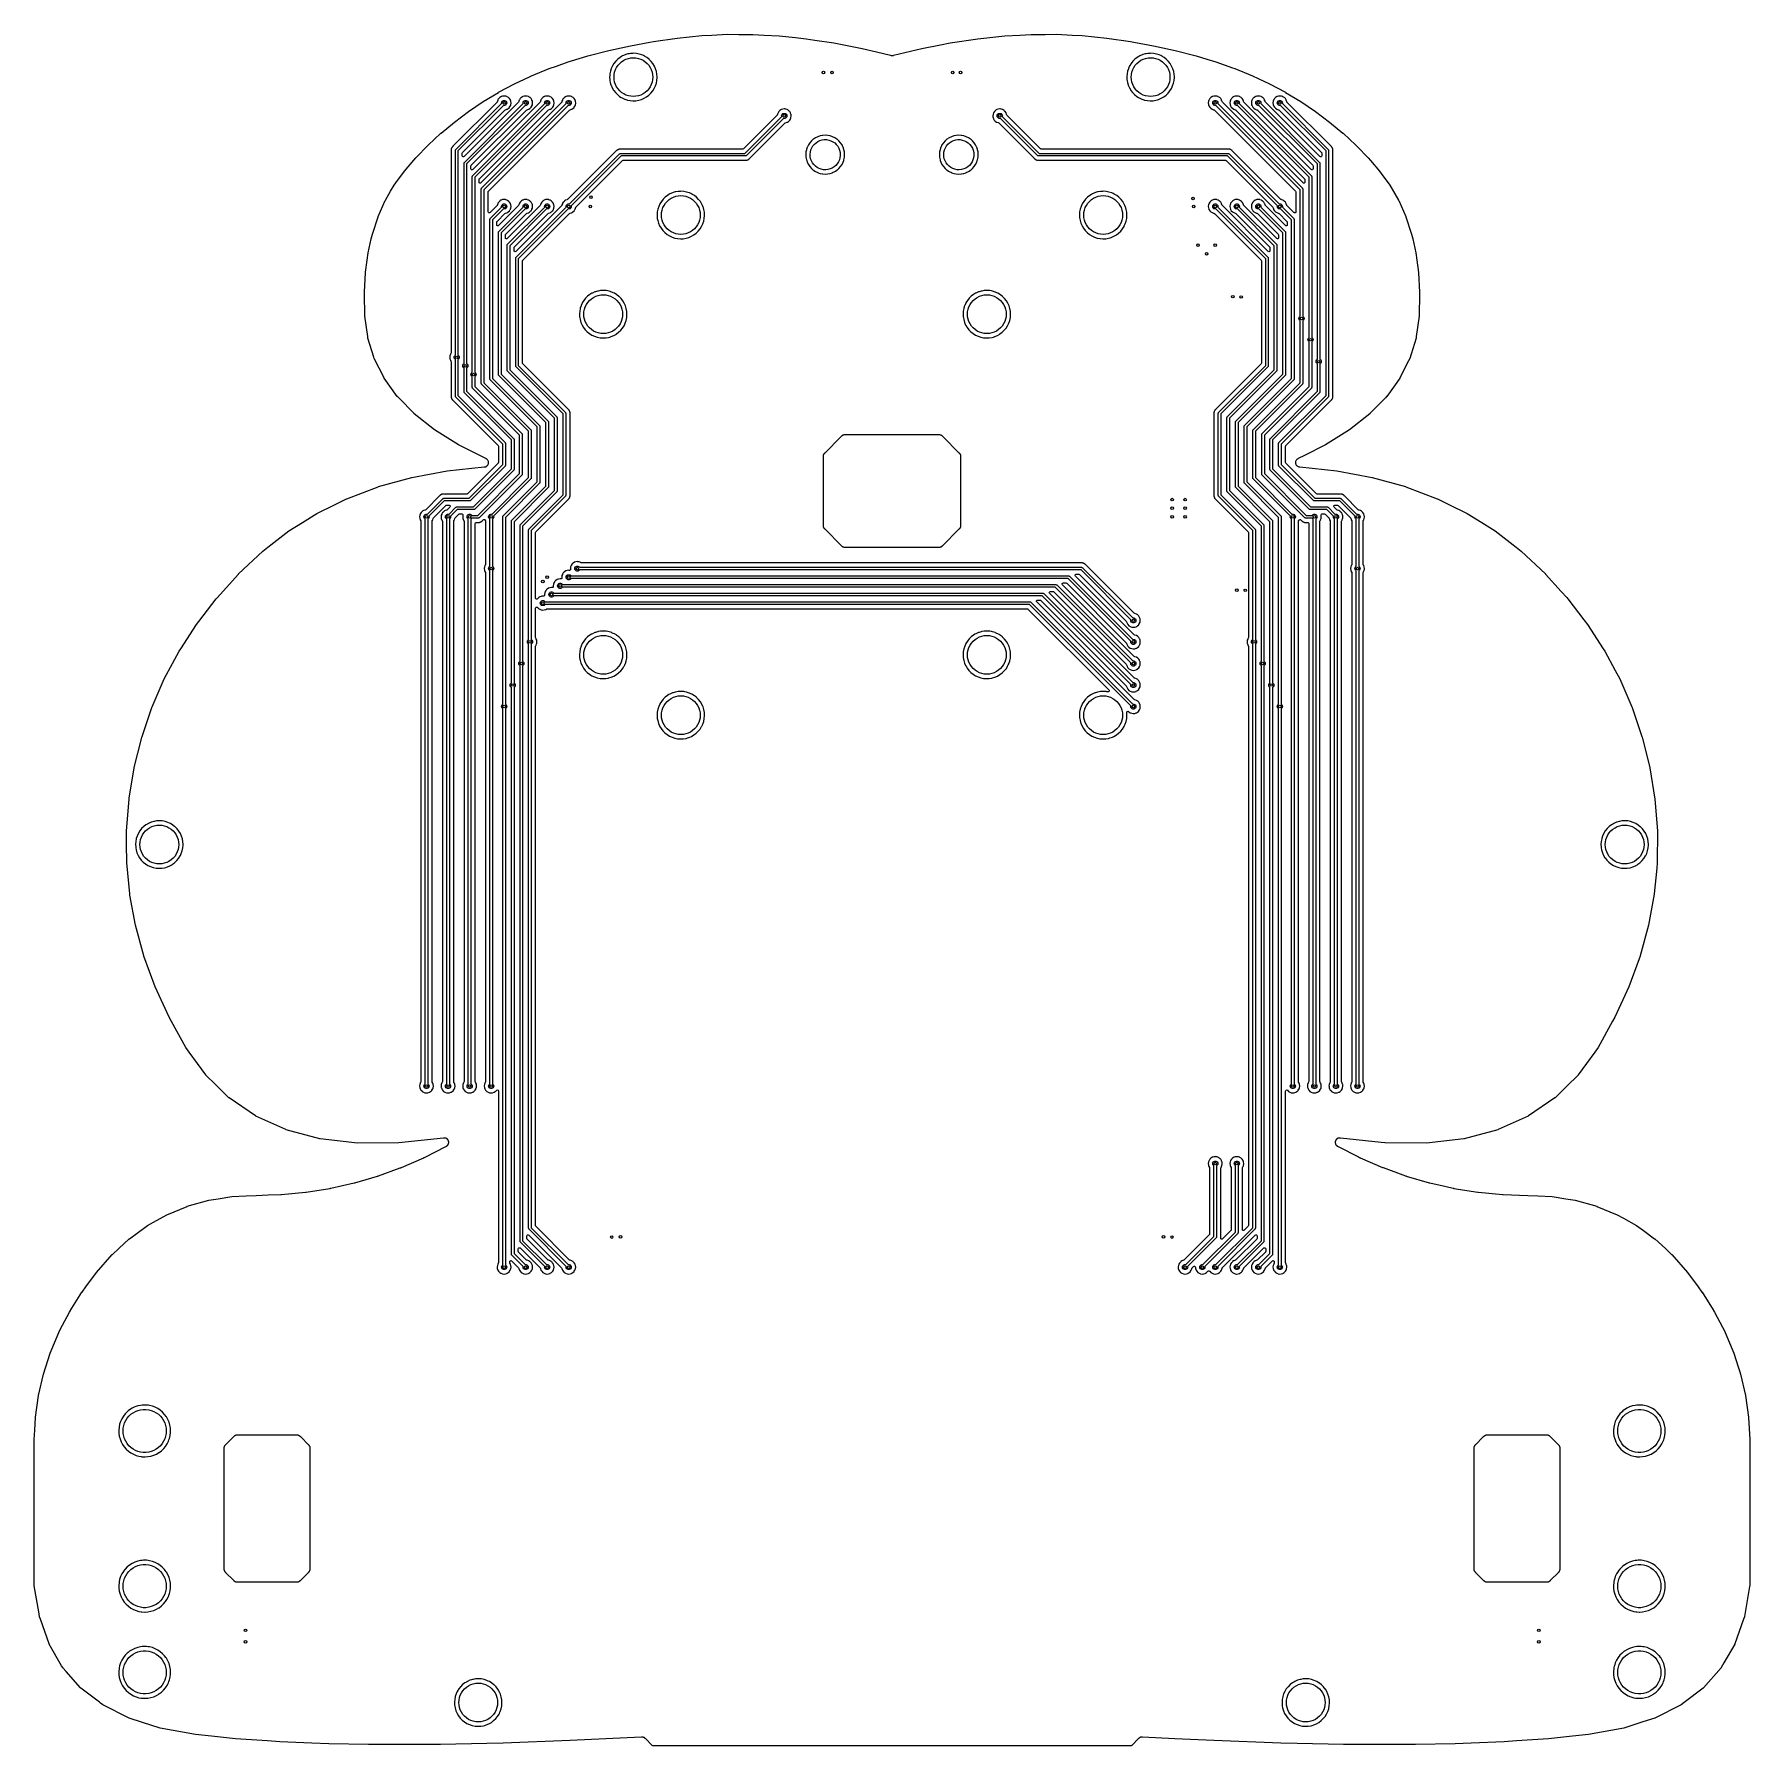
# Model space of a CAD drawing. Extents: x -3.92 to 3.92, y 0.02 to 7.83.
import ezdxf

# ---------------------------------------------------------------- set-up
doc = ezdxf.new("R2010")
doc.units = 0
doc.header["$MEASUREMENT"] = 0
doc.layers.add('BLACK', color=7, linetype='CONTINUOUS')

msp = doc.modelspace()

# ---------------------------------------------------------------- linework, layer by layer
at = {"layer": 'BLACK', "linetype": 'CONTINUOUS'}
for p, q in [((-1.3888, 7.73438), (-1.29379, 7.75902)), ((-1.29379, 7.75902), (-1.2936, 7.75907)), ((-1.2936, 7.75907), (-1.2155, 7.77616)), ((-1.2155, 7.77616), (-1.19397, 7.78087)), ((-1.19397, 7.78087), (-1.1938, 7.78091)), ((-1.1938, 7.78091), (-1.10532, 7.797)), ((-1.10532, 7.797), (-1.08954, 7.79987)), ((-1.08954, 7.79987), (-1.08938, 7.79989)), ((-1.08938, 7.79989), (-0.980665, 7.81597)), ((-0.980665, 7.81597), (-0.980447, 7.816)), ((-0.980447, 7.816), (-0.868364, 7.82756)), ((-0.868364, 7.82756), (-0.86809, 7.82758)), ((-0.86809, 7.82758), (-0.822254, 7.82975)), ((-0.822254, 7.82975), (-0.753387, 7.83301)), ((-0.753387, 7.83301), (-0.753124, 7.83302)), ((-0.753124, 7.83302), (-0.699373, 7.83271)), ((-0.699373, 7.83271), (-0.63563, 7.83234)), ((-0.63563, 7.83234), (-0.635379, 7.83234)), ((-0.635379, 7.83234), (-0.583857, 7.82942)), ((-0.583857, 7.82942), (-0.515089, 7.82554)), ((-0.515089, 7.82554), (-0.514852, 7.82552)), ((-0.514852, 7.82552), (-0.441457, 7.81781)), ((-0.441457, 7.81781), (-0.391758, 7.8126)), ((-0.391758, 7.8126), (-0.391533, 7.81257)), ((-0.391533, 7.81257), (-0.351877, 7.80656)), ((-0.351877, 7.80656), (-0.265637, 7.7935)), ((-0.265637, 7.7935), (-0.265428, 7.79347)), ((-0.265428, 7.79347), (-0.136728, 7.76826)), ((-0.136728, 7.76826), (-0.136532, 7.76821)), ((-0.136532, 7.76821), (-0.070486, 7.75246)), ((0.007257, 7.73738), (0.136532, 7.76821)), ((0.136532, 7.76821), (0.136728, 7.76826)), ((0.136728, 7.76826), (0.222146, 7.78499)), ((0.222146, 7.78499), (0.265427, 7.79347)), ((0.265427, 7.79347), (0.265638, 7.7935)), ((0.265638, 7.7935), (0.391534, 7.81257)), ((0.391534, 7.81257), (0.391758, 7.8126)), ((0.391758, 7.8126), (0.514851, 7.82552)), ((0.514851, 7.82552), (0.515088, 7.82554)), ((0.515088, 7.82554), (0.583857, 7.82942)), ((0.583857, 7.82942), (0.635379, 7.83234)), ((0.635379, 7.83234), (0.63563, 7.83234)), ((0.63563, 7.83234), (0.699375, 7.83271)), ((0.699375, 7.83271), (0.753124, 7.83302)), ((0.753124, 7.83302), (0.753387, 7.83301)), ((0.753387, 7.83301), (0.822297, 7.82975)), ((0.822297, 7.82975), (0.86809, 7.82758)), ((0.86809, 7.82758), (0.868363, 7.82756)), ((0.868363, 7.82756), (0.980448, 7.816)), ((0.980448, 7.816), (0.980665, 7.81597)), ((0.980665, 7.81597), (1.08938, 7.7999)), ((1.08938, 7.7999), (1.08954, 7.79987)), ((1.08954, 7.79987), (1.10516, 7.79703)), ((1.10516, 7.79703), (1.1938, 7.78091)), ((1.1938, 7.78091), (1.19397, 7.78088)), ((1.19397, 7.78088), (1.2155, 7.77616)), ((1.2155, 7.77616), (1.2936, 7.75907)), ((1.2936, 7.75907), (1.29379, 7.75902)), ((1.29379, 7.75902), (1.3888, 7.73438)), ((-1.56534, 7.67647), (-1.53294, 7.68792)), ((-1.53294, 7.68792), (-1.47959, 7.70677)), ((-1.47959, 7.70677), (-1.47938, 7.70684)), ((-1.47938, 7.70684), (-1.41378, 7.72679)), ((-1.41378, 7.72679), (-1.38899, 7.73432)), ((-1.38899, 7.73432), (-1.3888, 7.73438)), ((-1.27677, 7.68892), (-1.28211, 7.67734)), ((-1.27671, 7.68906), (-1.27677, 7.68892)), ((-1.26986, 7.70017), (-1.27671, 7.68906)), ((-1.26172, 7.71039), (-1.26986, 7.70017)), ((-1.26294, 7.67169), (-1.25782, 7.68209)), ((-1.25242, 7.71955), (-1.26172, 7.71039)), ((-1.25782, 7.68209), (-1.25138, 7.69172)), ((-1.24208, 7.72752), (-1.25242, 7.71955)), ((-1.25138, 7.69172), (-1.24374, 7.70043)), ((-1.24374, 7.70043), (-1.23503, 7.70807)), ((-1.24195, 7.7276), (-1.24208, 7.72752)), ((-1.2352, 7.73161), (-1.24195, 7.7276)), ((-1.24195, 7.7276), (-1.24195, 7.7276)), ((-1.23086, 7.7342), (-1.2352, 7.73161)), ((-1.23503, 7.70807), (-1.22539, 7.71451)), ((-1.21892, 7.73948), (-1.23086, 7.7342)), ((-1.22539, 7.71451), (-1.215, 7.71964)), ((-1.21636, 7.74026), (-1.21892, 7.73948)), ((-1.20657, 7.74324), (-1.21636, 7.74026)), ((-1.215, 7.71964), (-1.20403, 7.72336)), ((-1.20643, 7.74328), (-1.20657, 7.74324)), ((-1.20657, 7.74324), (-1.20657, 7.74324)), ((-1.20092, 7.74426), (-1.20643, 7.74328)), ((-1.20403, 7.72336), (-1.19266, 7.72562)), ((-1.19372, 7.74554), (-1.20092, 7.74426)), ((-1.19357, 7.74556), (-1.19372, 7.74554)), ((-1.19372, 7.74554), (-1.19372, 7.74554)), ((-1.18453, 7.74606), (-1.19357, 7.74556)), ((-1.19266, 7.72562), (-1.1811, 7.72638)), ((-1.18068, 7.74627), (-1.18453, 7.74606)), ((-1.1811, 7.72638), (-1.16954, 7.72562)), ((-1.18053, 7.74628), (-1.18068, 7.74627)), ((-1.18068, 7.74627), (-1.18068, 7.74627)), ((-1.16751, 7.74543), (-1.18053, 7.74628)), ((-1.16954, 7.72562), (-1.15818, 7.72336)), ((-1.16736, 7.7454), (-1.16751, 7.74543)), ((-1.16036, 7.74408), (-1.16736, 7.7454)), ((-1.16736, 7.7454), (-1.16736, 7.7454)), ((-1.15467, 7.74301), (-1.16036, 7.74408)), ((-1.15818, 7.72336), (-1.1472, 7.71964)), ((-1.14222, 7.73908), (-1.15467, 7.74301)), ((-1.1472, 7.71964), (-1.13681, 7.71451)), ((-1.14209, 7.73901), (-1.14222, 7.73908)), ((-1.13508, 7.73583), (-1.14209, 7.73901)), ((-1.14209, 7.73901), (-1.14209, 7.73901)), ((-1.13681, 7.71451), (-1.12718, 7.70807)), ((-1.13034, 7.73367), (-1.13508, 7.73583)), ((-1.11919, 7.72688), (-1.13034, 7.73367)), ((-1.12718, 7.70807), (-1.11846, 7.70043)), ((-1.11907, 7.72679), (-1.11919, 7.72688)), ((-1.10975, 7.71944), (-1.11907, 7.72679)), ((-1.11846, 7.70043), (-1.11082, 7.69172)), ((-1.11082, 7.69172), (-1.10439, 7.68209)), ((-1.10893, 7.71879), (-1.10975, 7.71944)), ((-1.09973, 7.70954), (-1.10893, 7.71879)), ((-1.10439, 7.68209), (-1.09926, 7.67169)), ((-1.09963, 7.70942), (-1.09973, 7.70954)), ((-1.09179, 7.69936), (-1.09963, 7.70942)), ((-1.09963, 7.70942), (-1.09963, 7.70942)), ((-1.0917, 7.69924), (-1.09179, 7.69936)), ((-1.09179, 7.69936), (-1.09179, 7.69936)), ((-1.08496, 7.68806), (-1.0917, 7.69924)), ((-1.07962, 7.67614), (-1.08496, 7.68806)), ((-0.070486, 7.75246), (-0.007244, 7.73738)), ((-0.007244, 7.73738), (-0.006982, 7.7373)), ((-0.006982, 7.7373), (-0.006771, 7.73719)), ((-0.006771, 7.73719), (-0.006425, 7.73711)), ((-0.006425, 7.73711), (-0.004309, 7.73667)), ((-0.004309, 7.73667), (-0.004167, 7.73664)), ((-0.004167, 7.73664), (-0.003195, 7.73641)), ((-0.003195, 7.73641), (-0.00302, 7.73639)), ((-0.00302, 7.73639), (-0.002848, 7.73637)), ((-0.002848, 7.73637), (-0.002645, 7.73633)), ((-0.002645, 7.73633), (-0.001677, 7.73613)), ((-0.001677, 7.73613), (-0.001245, 7.73604)), ((-0.001245, 7.73604), (-0.000546, 7.73609)), ((-0.000546, 7.73609), (0.000304, 7.73609)), ((0.000304, 7.73609), (0.001002, 7.73602)), ((0.001002, 7.73602), (0.002404, 7.7363)), ((0.002404, 7.7363), (0.002698, 7.73634)), ((0.002698, 7.73634), (0.002887, 7.73637)), ((0.002698, 7.73634), (0.002698, 7.73634)), ((0.002887, 7.73637), (0.003078, 7.73638)), ((0.003078, 7.73638), (0.004036, 7.73661)), ((0.004036, 7.73661), (0.004237, 7.73665)), ((0.004237, 7.73665), (0.006195, 7.73704)), ((0.006195, 7.73704), (0.006542, 7.7371)), ((0.006195, 7.73704), (0.006195, 7.73704)), ((0.006542, 7.7371), (0.006836, 7.73726)), ((0.006836, 7.73726), (0.007257, 7.73738)), ((1.08543, 7.68892), (1.08009, 7.67734)), ((1.08549, 7.68906), (1.08543, 7.68892)), ((1.09235, 7.70017), (1.08549, 7.68906)), ((1.10048, 7.71039), (1.09235, 7.70017)), ((1.09926, 7.67169), (1.10439, 7.68209)), ((1.10979, 7.71955), (1.10048, 7.71039)), ((1.10439, 7.68209), (1.11082, 7.69172)), ((1.12012, 7.72752), (1.10979, 7.71955)), ((1.11082, 7.69172), (1.11846, 7.70043)), ((1.11846, 7.70043), (1.12718, 7.70807)), ((1.12025, 7.7276), (1.12012, 7.72752)), ((1.127, 7.73161), (1.12025, 7.7276)), ((1.12025, 7.7276), (1.12025, 7.7276)), ((1.13135, 7.7342), (1.127, 7.73161)), ((1.12718, 7.70807), (1.13681, 7.71451)), ((1.14329, 7.73948), (1.13135, 7.7342)), ((1.13681, 7.71451), (1.1472, 7.71964)), ((1.14585, 7.74026), (1.14329, 7.73948)), ((1.15563, 7.74324), (1.14585, 7.74026)), ((1.1472, 7.71964), (1.15818, 7.72336)), ((1.15578, 7.74328), (1.15563, 7.74324)), ((1.15563, 7.74324), (1.15563, 7.74324)), ((1.16128, 7.74426), (1.15578, 7.74328)), ((1.15818, 7.72336), (1.16954, 7.72562)), ((1.16849, 7.74554), (1.16128, 7.74426)), ((1.16863, 7.74556), (1.16849, 7.74554)), ((1.16849, 7.74554), (1.16849, 7.74554)), ((1.17767, 7.74606), (1.16863, 7.74556)), ((1.16954, 7.72562), (1.1811, 7.72638)), ((1.18152, 7.74627), (1.17767, 7.74606)), ((1.1811, 7.72638), (1.19266, 7.72562)), ((1.18167, 7.74628), (1.18152, 7.74627)), ((1.18152, 7.74627), (1.18152, 7.74627)), ((1.1947, 7.74543), (1.18167, 7.74628)), ((1.19266, 7.72562), (1.20403, 7.72336)), ((1.19485, 7.7454), (1.1947, 7.74543)), ((1.20184, 7.74408), (1.19485, 7.7454)), ((1.19485, 7.7454), (1.19485, 7.7454)), ((1.20753, 7.74301), (1.20184, 7.74408)), ((1.20403, 7.72336), (1.215, 7.71964)), ((1.21998, 7.73908), (1.20753, 7.74301)), ((1.215, 7.71964), (1.22539, 7.71451)), ((1.22012, 7.73901), (1.21998, 7.73908)), ((1.22712, 7.73583), (1.22012, 7.73901)), ((1.22012, 7.73901), (1.22012, 7.73901)), ((1.22539, 7.71451), (1.23503, 7.70807)), ((1.23187, 7.73367), (1.22712, 7.73583)), ((1.24302, 7.72688), (1.23187, 7.73367)), ((1.23503, 7.70807), (1.24374, 7.70043)), ((1.24313, 7.72679), (1.24302, 7.72688)), ((1.25245, 7.71944), (1.24313, 7.72679)), ((1.24374, 7.70043), (1.25138, 7.69172)), ((1.25138, 7.69172), (1.25782, 7.68209)), ((1.25327, 7.71879), (1.25245, 7.71944)), ((1.26248, 7.70954), (1.25327, 7.71879)), ((1.25782, 7.68209), (1.26294, 7.67169)), ((1.26257, 7.70942), (1.26248, 7.70954)), ((1.27042, 7.69936), (1.26257, 7.70942)), ((1.26257, 7.70942), (1.26257, 7.70942)), ((1.27051, 7.69924), (1.27042, 7.69936)), ((1.27042, 7.69936), (1.27042, 7.69936)), ((1.27724, 7.68806), (1.27051, 7.69924)), ((1.28258, 7.67614), (1.27724, 7.68806)), ((1.3888, 7.73438), (1.38899, 7.73432)), ((1.38899, 7.73432), (1.43793, 7.71944)), ((1.43793, 7.71944), (1.47938, 7.70684)), ((1.47938, 7.70684), (1.47959, 7.70677)), ((1.47959, 7.70677), (1.55559, 7.67992)), ((1.55559, 7.67992), (1.56534, 7.67647)), ((-1.79656, 7.56825), (-1.72371, 7.60714)), ((-1.72371, 7.60714), (-1.72348, 7.60725)), ((-1.72348, 7.60725), (-1.65598, 7.63893)), ((-1.65598, 7.63893), (-1.64693, 7.64318)), ((-1.64693, 7.64318), (-1.6467, 7.64328)), ((-1.6467, 7.64328), (-1.56556, 7.67639)), ((-1.56556, 7.67639), (-1.56534, 7.67647)), ((-1.28936, 7.64201), (-1.28958, 7.63893)), ((-1.28958, 7.63893), (-1.28893, 7.62589)), ((-1.28867, 7.65181), (-1.28936, 7.64201)), ((-1.28893, 7.62589), (-1.28891, 7.62574)), ((-1.28891, 7.62574), (-1.28891, 7.62574)), ((-1.28891, 7.62574), (-1.28833, 7.62236)), ((-1.28866, 7.65196), (-1.28867, 7.65181)), ((-1.28867, 7.65181), (-1.28867, 7.65181)), ((-1.28863, 7.6521), (-1.28866, 7.65196)), ((-1.28621, 7.66463), (-1.28863, 7.6521)), ((-1.28863, 7.6521), (-1.28863, 7.6521)), ((-1.28833, 7.62236), (-1.28672, 7.61302)), ((-1.28672, 7.61302), (-1.28668, 7.61288)), ((-1.28668, 7.61288), (-1.28668, 7.61288)), ((-1.28668, 7.61288), (-1.28344, 7.60206)), ((-1.28618, 7.66477), (-1.28621, 7.66463)), ((-1.28621, 7.66463), (-1.28621, 7.66463)), ((-1.28256, 7.676), (-1.28618, 7.66477)), ((-1.28344, 7.60206), (-1.28298, 7.60051)), ((-1.28298, 7.60051), (-1.27776, 7.58854)), ((-1.28222, 7.67706), (-1.28256, 7.676)), ((-1.28218, 7.6772), (-1.28222, 7.67706)), ((-1.28222, 7.67706), (-1.28222, 7.67706)), ((-1.28211, 7.67734), (-1.28218, 7.6772)), ((-1.28211, 7.67734), (-1.28211, 7.67734)), ((-1.26969, 7.6378), (-1.26893, 7.64936)), ((-1.26893, 7.62623), (-1.26969, 7.6378)), ((-1.26893, 7.64936), (-1.26667, 7.66072)), ((-1.26667, 7.61487), (-1.26893, 7.62623)), ((-1.26667, 7.66072), (-1.26294, 7.67169)), ((-1.26294, 7.6039), (-1.26667, 7.61487)), ((-1.25782, 7.5935), (-1.26294, 7.6039)), ((-1.09926, 7.6039), (-1.10439, 7.5935)), ((-1.09926, 7.67169), (-1.09554, 7.66072)), ((-1.09554, 7.61487), (-1.09926, 7.6039)), ((-1.09554, 7.66072), (-1.09328, 7.64936)), ((-1.09328, 7.62623), (-1.09554, 7.61487)), ((-1.09328, 7.64936), (-1.09252, 7.6378)), ((-1.09252, 7.6378), (-1.09328, 7.62623)), ((-1.08045, 7.59733), (-1.07631, 7.60972)), ((-1.07575, 7.66367), (-1.07962, 7.67614)), ((-1.07631, 7.60972), (-1.0737, 7.62251)), ((-1.0734, 7.65083), (-1.07575, 7.66367)), ((-1.0737, 7.62251), (-1.07264, 7.63552)), ((-1.07339, 7.65068), (-1.0734, 7.65083)), ((-1.07269, 7.63893), (-1.07339, 7.65068)), ((-1.07339, 7.65068), (-1.07339, 7.65068)), ((-1.07262, 7.6378), (-1.07269, 7.63893)), ((-1.07264, 7.63552), (-1.07262, 7.6378)), ((1.07284, 7.64201), (1.07262, 7.63893)), ((1.07262, 7.63893), (1.07327, 7.62589)), ((1.07353, 7.65181), (1.07284, 7.64201)), ((1.07327, 7.62589), (1.0733, 7.62574)), ((1.0733, 7.62574), (1.0733, 7.62574)), ((1.0733, 7.62574), (1.07388, 7.62236)), ((1.07355, 7.65196), (1.07353, 7.65181)), ((1.07353, 7.65181), (1.07353, 7.65181)), ((1.07357, 7.6521), (1.07355, 7.65196)), ((1.076, 7.66463), (1.07357, 7.6521)), ((1.07357, 7.6521), (1.07357, 7.6521)), ((1.07388, 7.62236), (1.07548, 7.61302)), ((1.07548, 7.61302), (1.07553, 7.61288)), ((1.07553, 7.61288), (1.07553, 7.61288)), ((1.07553, 7.61288), (1.07876, 7.60206)), ((1.07603, 7.66477), (1.076, 7.66463)), ((1.076, 7.66463), (1.076, 7.66463)), ((1.07964, 7.676), (1.07603, 7.66477)), ((1.07876, 7.60206), (1.07922, 7.60051)), ((1.07922, 7.60051), (1.08444, 7.58854)), ((1.07998, 7.67706), (1.07964, 7.676)), ((1.08003, 7.6772), (1.07998, 7.67706)), ((1.07998, 7.67706), (1.07998, 7.67706)), ((1.08009, 7.67734), (1.08003, 7.6772)), ((1.08009, 7.67734), (1.08009, 7.67734)), ((1.09252, 7.6378), (1.09328, 7.64936)), ((1.09328, 7.62623), (1.09252, 7.6378)), ((1.09328, 7.64936), (1.09554, 7.66072)), ((1.09554, 7.61487), (1.09328, 7.62623)), ((1.09554, 7.66072), (1.09926, 7.67169)), ((1.09926, 7.6039), (1.09554, 7.61487)), ((1.10439, 7.5935), (1.09926, 7.6039)), ((1.26294, 7.6039), (1.25782, 7.5935)), ((1.26294, 7.67169), (1.26667, 7.66072)), ((1.26667, 7.61487), (1.26294, 7.6039)), ((1.26667, 7.66072), (1.26893, 7.64936)), ((1.26893, 7.62623), (1.26667, 7.61487)), ((1.26893, 7.64936), (1.26969, 7.6378)), ((1.26969, 7.6378), (1.26893, 7.62623)), ((1.28176, 7.59733), (1.28589, 7.60972)), ((1.28646, 7.66367), (1.28258, 7.67614)), ((1.28589, 7.60972), (1.28851, 7.62251)), ((1.2888, 7.65083), (1.28646, 7.66367)), ((1.28851, 7.62251), (1.28956, 7.63552)), ((1.28881, 7.65068), (1.2888, 7.65083)), ((1.28952, 7.63893), (1.28881, 7.65068)), ((1.28881, 7.65068), (1.28881, 7.65068)), ((1.28959, 7.6378), (1.28952, 7.63893)), ((1.28956, 7.63552), (1.28959, 7.6378)), ((1.56534, 7.67647), (1.56556, 7.67639)), ((1.56556, 7.67639), (1.6467, 7.64328)), ((1.6467, 7.64328), (1.64693, 7.64318)), ((1.64693, 7.64318), (1.72348, 7.60725)), ((1.72348, 7.60725), (1.72371, 7.60714)), ((1.72371, 7.60714), (1.79656, 7.56825)), ((-1.80398, 7.52358), (-2.00404, 7.32351)), ((-1.70555, 7.52358), (-1.95411, 7.27502)), ((-1.934, 7.48096), (-1.86695, 7.52601)), ((-1.60713, 7.52358), (-1.91474, 7.21597)), ((-1.5087, 7.52358), (-1.87732, 7.15496)), ((-1.86695, 7.52601), (-1.86674, 7.52615)), ((-1.86674, 7.52615), (-1.79678, 7.56813)), ((-1.80368, 7.5239), (-1.80398, 7.52358)), ((-1.80257, 7.52646), (-1.80368, 7.5239)), ((-1.80251, 7.52687), (-1.80257, 7.52646)), ((-1.80248, 7.52714), (-1.80251, 7.52687)), ((-1.80251, 7.52687), (-1.80251, 7.52687)), ((-1.8007, 7.53202), (-1.80248, 7.52714)), ((-1.80016, 7.53353), (-1.8007, 7.53202)), ((-1.80006, 7.53379), (-1.80016, 7.53353)), ((-1.80016, 7.53353), (-1.80016, 7.53353)), ((-1.798, 7.53699), (-1.80006, 7.53379)), ((-1.79638, 7.5395), (-1.798, 7.53699)), ((-1.79678, 7.56813), (-1.79656, 7.56825)), ((-1.79623, 7.53973), (-1.79638, 7.5395)), ((-1.79638, 7.5395), (-1.79638, 7.5395)), ((-1.79166, 7.54421), (-1.79623, 7.53973)), ((-1.79138, 7.54448), (-1.79166, 7.54421)), ((-1.79118, 7.54468), (-1.79138, 7.54448)), ((-1.79138, 7.54448), (-1.79138, 7.54448)), ((-1.78655, 7.54753), (-1.79118, 7.54468)), ((-1.78539, 7.54824), (-1.78655, 7.54753)), ((-1.78516, 7.54838), (-1.78539, 7.54824)), ((-1.78539, 7.54824), (-1.78539, 7.54824)), ((-1.78489, 7.54847), (-1.78516, 7.54838)), ((-1.77873, 7.55057), (-1.78489, 7.54847)), ((-1.78489, 7.54847), (-1.78489, 7.54847)), ((-1.78346, 7.51969), (-1.78275, 7.52372)), ((-1.78275, 7.52372), (-1.7807, 7.52728)), ((-1.7807, 7.52728), (-1.77756, 7.52991)), ((-1.77846, 7.55066), (-1.77873, 7.55057)), ((-1.77819, 7.55069), (-1.77846, 7.55066)), ((-1.77171, 7.55137), (-1.77819, 7.55069)), ((-1.77819, 7.55069), (-1.77819, 7.55069)), ((-1.77756, 7.52991), (-1.7737, 7.53132)), ((-1.7737, 7.53132), (-1.7696, 7.53132)), ((-1.77143, 7.5514), (-1.77171, 7.55137)), ((-1.77171, 7.55137), (-1.77171, 7.55137)), ((-1.76972, 7.55119), (-1.77143, 7.5514)), ((-1.76469, 7.5506), (-1.76972, 7.55119)), ((-1.7696, 7.53132), (-1.76575, 7.52991)), ((-1.76575, 7.52991), (-1.76261, 7.52728)), ((-1.76441, 7.55056), (-1.76469, 7.5506)), ((-1.76469, 7.5506), (-1.76469, 7.5506)), ((-1.76415, 7.55047), (-1.76441, 7.55056)), ((-1.75892, 7.54861), (-1.76415, 7.55047)), ((-1.76415, 7.55047), (-1.76415, 7.55047)), ((-1.76261, 7.52728), (-1.76055, 7.52372)), ((-1.76055, 7.52372), (-1.75984, 7.51969)), ((-1.75775, 7.54819), (-1.75892, 7.54861)), ((-1.75406, 7.54585), (-1.75775, 7.54819)), ((-1.75221, 7.54468), (-1.75406, 7.54585)), ((-1.75178, 7.5444), (-1.75221, 7.54468)), ((-1.75159, 7.54421), (-1.75178, 7.5444)), ((-1.74979, 7.54239), (-1.75159, 7.54421)), ((-1.75159, 7.54421), (-1.75159, 7.54421)), ((-1.7468, 7.53938), (-1.74979, 7.54239)), ((-1.74305, 7.53339), (-1.7468, 7.53938)), ((-1.74287, 7.53286), (-1.74305, 7.53339)), ((-1.74097, 7.5274), (-1.74287, 7.53286)), ((-1.74073, 7.52671), (-1.74097, 7.5274)), ((-1.73994, 7.51969), (-1.74073, 7.52671)), ((-1.70526, 7.5239), (-1.70555, 7.52358)), ((-1.70414, 7.52646), (-1.70526, 7.5239)), ((-1.70409, 7.52687), (-1.70414, 7.52646)), ((-1.70405, 7.52714), (-1.70409, 7.52687)), ((-1.70409, 7.52687), (-1.70409, 7.52687)), ((-1.70228, 7.53202), (-1.70405, 7.52714)), ((-1.70173, 7.53353), (-1.70228, 7.53202)), ((-1.70164, 7.53379), (-1.70173, 7.53353)), ((-1.70173, 7.53353), (-1.70173, 7.53353)), ((-1.69957, 7.53699), (-1.70164, 7.53379)), ((-1.69796, 7.5395), (-1.69957, 7.53699)), ((-1.69781, 7.53973), (-1.69796, 7.5395)), ((-1.69796, 7.5395), (-1.69796, 7.5395)), ((-1.69324, 7.54421), (-1.69781, 7.53973)), ((-1.69295, 7.54448), (-1.69324, 7.54421)), ((-1.69275, 7.54468), (-1.69295, 7.54448)), ((-1.69295, 7.54448), (-1.69295, 7.54448)), ((-1.68812, 7.54753), (-1.69275, 7.54468)), ((-1.68697, 7.54824), (-1.68812, 7.54753)), ((-1.68673, 7.54838), (-1.68697, 7.54824)), ((-1.68697, 7.54824), (-1.68697, 7.54824)), ((-1.68647, 7.54847), (-1.68673, 7.54838)), ((-1.6803, 7.55057), (-1.68647, 7.54847)), ((-1.68647, 7.54847), (-1.68647, 7.54847)), ((-1.68504, 7.51969), (-1.68433, 7.52372)), ((-1.68433, 7.52372), (-1.68228, 7.52728)), ((-1.68228, 7.52728), (-1.67913, 7.52991)), ((-1.68004, 7.55066), (-1.6803, 7.55057)), ((-1.67976, 7.55069), (-1.68004, 7.55066)), ((-1.67328, 7.55137), (-1.67976, 7.55069)), ((-1.67976, 7.55069), (-1.67976, 7.55069)), ((-1.67913, 7.52991), (-1.67528, 7.53132)), ((-1.67528, 7.53132), (-1.67118, 7.53132)), ((-1.67301, 7.5514), (-1.67328, 7.55137)), ((-1.67328, 7.55137), (-1.67328, 7.55137)), ((-1.67129, 7.55119), (-1.67301, 7.5514)), ((-1.66626, 7.5506), (-1.67129, 7.55119)), ((-1.67118, 7.53132), (-1.66732, 7.52991)), ((-1.66732, 7.52991), (-1.66418, 7.52728)), ((-1.66599, 7.55056), (-1.66626, 7.5506)), ((-1.66626, 7.5506), (-1.66626, 7.5506)), ((-1.66573, 7.55047), (-1.66599, 7.55056)), ((-1.66572, 7.55047), (-1.66573, 7.55047)), ((-1.6605, 7.54861), (-1.66572, 7.55047)), ((-1.66418, 7.52728), (-1.66213, 7.52372)), ((-1.66213, 7.52372), (-1.66142, 7.51969)), ((-1.65933, 7.54819), (-1.6605, 7.54861)), ((-1.65564, 7.54585), (-1.65933, 7.54819)), ((-1.65379, 7.54468), (-1.65564, 7.54585)), ((-1.65336, 7.5444), (-1.65379, 7.54468)), ((-1.65316, 7.54421), (-1.65336, 7.5444)), ((-1.65136, 7.54239), (-1.65316, 7.54421)), ((-1.65316, 7.54421), (-1.65316, 7.54421)), ((-1.64837, 7.53938), (-1.65136, 7.54239)), ((-1.64463, 7.53339), (-1.64837, 7.53938)), ((-1.64444, 7.53286), (-1.64463, 7.53339)), ((-1.64254, 7.5274), (-1.64444, 7.53286)), ((-1.6423, 7.52671), (-1.64254, 7.5274)), ((-1.64151, 7.51969), (-1.6423, 7.52671)), ((-1.60683, 7.5239), (-1.60713, 7.52358)), ((-1.60571, 7.52646), (-1.60683, 7.5239)), ((-1.60566, 7.52687), (-1.60571, 7.52646)), ((-1.60563, 7.52714), (-1.60566, 7.52687)), ((-1.60566, 7.52687), (-1.60566, 7.52687)), ((-1.60385, 7.53202), (-1.60563, 7.52714)), ((-1.60331, 7.53353), (-1.60385, 7.53202)), ((-1.60321, 7.53379), (-1.60331, 7.53353)), ((-1.60331, 7.53353), (-1.60331, 7.53353)), ((-1.60115, 7.53699), (-1.60321, 7.53379)), ((-1.59953, 7.5395), (-1.60115, 7.53699)), ((-1.59938, 7.53973), (-1.59953, 7.5395)), ((-1.59953, 7.5395), (-1.59953, 7.5395)), ((-1.59481, 7.54421), (-1.59938, 7.53973)), ((-1.59453, 7.54448), (-1.59481, 7.54421)), ((-1.59433, 7.54468), (-1.59453, 7.54448)), ((-1.59453, 7.54448), (-1.59453, 7.54448)), ((-1.5897, 7.54753), (-1.59433, 7.54468)), ((-1.58854, 7.54824), (-1.5897, 7.54753)), ((-1.58831, 7.54838), (-1.58854, 7.54824)), ((-1.58854, 7.54824), (-1.58854, 7.54824)), ((-1.58804, 7.54847), (-1.58831, 7.54838)), ((-1.58188, 7.55057), (-1.58804, 7.54847)), ((-1.58804, 7.54847), (-1.58804, 7.54847)), ((-1.58661, 7.51969), (-1.5859, 7.52372)), ((-1.5859, 7.52372), (-1.58385, 7.52728)), ((-1.58385, 7.52728), (-1.58071, 7.52991)), ((-1.58161, 7.55066), (-1.58188, 7.55057)), ((-1.58134, 7.55069), (-1.58161, 7.55066)), ((-1.57486, 7.55137), (-1.58134, 7.55069)), ((-1.58134, 7.55069), (-1.58134, 7.55069)), ((-1.58071, 7.52991), (-1.57685, 7.53132)), ((-1.57685, 7.53132), (-1.57275, 7.53132)), ((-1.57458, 7.5514), (-1.57486, 7.55137)), ((-1.57486, 7.55137), (-1.57486, 7.55137)), ((-1.57287, 7.55119), (-1.57458, 7.5514)), ((-1.56784, 7.5506), (-1.57287, 7.55119)), ((-1.57275, 7.53132), (-1.5689, 7.52991)), ((-1.5689, 7.52991), (-1.56576, 7.52728)), ((-1.56756, 7.55056), (-1.56784, 7.5506)), ((-1.56784, 7.5506), (-1.56784, 7.5506)), ((-1.5673, 7.55047), (-1.56756, 7.55056)), ((-1.56207, 7.54861), (-1.5673, 7.55047)), ((-1.5673, 7.55047), (-1.5673, 7.55047)), ((-1.56576, 7.52728), (-1.5637, 7.52372)), ((-1.5637, 7.52372), (-1.56299, 7.51969)), ((-1.5609, 7.54819), (-1.56207, 7.54861)), ((-1.55721, 7.54585), (-1.5609, 7.54819)), ((-1.55536, 7.54468), (-1.55721, 7.54585)), ((-1.55493, 7.5444), (-1.55536, 7.54468)), ((-1.55474, 7.54421), (-1.55493, 7.5444)), ((-1.55473, 7.54421), (-1.55474, 7.54421)), ((-1.55294, 7.54239), (-1.55473, 7.54421)), ((-1.54995, 7.53938), (-1.55294, 7.54239)), ((-1.5462, 7.53339), (-1.54995, 7.53938)), ((-1.54602, 7.53286), (-1.5462, 7.53339)), ((-1.54412, 7.5274), (-1.54602, 7.53286)), ((-1.54388, 7.52671), (-1.54412, 7.5274)), ((-1.54309, 7.51969), (-1.54388, 7.52671)), ((-1.50841, 7.5239), (-1.5087, 7.52358)), ((-1.50729, 7.52646), (-1.50841, 7.5239)), ((-1.50724, 7.52687), (-1.50729, 7.52646)), ((-1.5072, 7.52714), (-1.50724, 7.52687)), ((-1.50724, 7.52687), (-1.50724, 7.52687)), ((-1.50543, 7.53202), (-1.5072, 7.52714)), ((-1.50488, 7.53353), (-1.50543, 7.53202)), ((-1.50479, 7.53379), (-1.50488, 7.53353)), ((-1.50488, 7.53353), (-1.50488, 7.53353)), ((-1.50272, 7.53699), (-1.50479, 7.53379)), ((-1.50111, 7.5395), (-1.50272, 7.53699)), ((-1.50096, 7.53973), (-1.50111, 7.5395)), ((-1.50111, 7.5395), (-1.50111, 7.5395)), ((-1.49639, 7.54421), (-1.50096, 7.53973)), ((-1.4961, 7.54448), (-1.49639, 7.54421)), ((-1.4959, 7.54468), (-1.4961, 7.54448)), ((-1.4961, 7.54448), (-1.4961, 7.54448)), ((-1.49127, 7.54753), (-1.4959, 7.54468)), ((-1.49012, 7.54824), (-1.49127, 7.54753)), ((-1.48988, 7.54838), (-1.49012, 7.54824)), ((-1.49012, 7.54824), (-1.49012, 7.54824)), ((-1.48962, 7.54847), (-1.48988, 7.54838)), ((-1.48345, 7.55057), (-1.48962, 7.54847)), ((-1.48962, 7.54847), (-1.48962, 7.54847)), ((-1.48819, 7.51969), (-1.48748, 7.52372)), ((-1.48748, 7.52372), (-1.48543, 7.52728)), ((-1.48543, 7.52728), (-1.48228, 7.52991)), ((-1.48319, 7.55066), (-1.48345, 7.55057)), ((-1.48291, 7.55069), (-1.48319, 7.55066)), ((-1.47643, 7.55137), (-1.48291, 7.55069)), ((-1.48291, 7.55069), (-1.48291, 7.55069)), ((-1.48228, 7.52991), (-1.47843, 7.53132)), ((-1.47843, 7.53132), (-1.47433, 7.53132)), ((-1.47616, 7.5514), (-1.47643, 7.55137)), ((-1.47643, 7.55137), (-1.47643, 7.55137)), ((-1.47444, 7.55119), (-1.47616, 7.5514)), ((-1.46941, 7.5506), (-1.47444, 7.55119)), ((-1.47433, 7.53132), (-1.47047, 7.52991)), ((-1.47047, 7.52991), (-1.46733, 7.52728)), ((-1.46914, 7.55056), (-1.46941, 7.5506)), ((-1.46941, 7.5506), (-1.46941, 7.5506)), ((-1.46887, 7.55047), (-1.46914, 7.55056)), ((-1.46365, 7.54861), (-1.46887, 7.55047)), ((-1.46887, 7.55047), (-1.46887, 7.55047)), ((-1.46733, 7.52728), (-1.46528, 7.52372)), ((-1.46528, 7.52372), (-1.46457, 7.51969)), ((-1.46247, 7.54819), (-1.46365, 7.54861)), ((-1.45879, 7.54585), (-1.46247, 7.54819)), ((-1.45694, 7.54468), (-1.45879, 7.54585)), ((-1.45651, 7.5444), (-1.45694, 7.54468)), ((-1.45631, 7.54421), (-1.45651, 7.5444)), ((-1.45451, 7.54239), (-1.45631, 7.54421)), ((-1.45631, 7.54421), (-1.45631, 7.54421)), ((-1.45152, 7.53938), (-1.45451, 7.54239)), ((-1.44778, 7.53339), (-1.45152, 7.53938)), ((-1.44759, 7.53286), (-1.44778, 7.53339)), ((-1.44569, 7.5274), (-1.44759, 7.53286)), ((-1.44545, 7.52671), (-1.44569, 7.5274)), ((-1.44466, 7.51969), (-1.44545, 7.52671)), ((-1.27776, 7.58854), (-1.27769, 7.58842)), ((-1.27769, 7.58842), (-1.27769, 7.58842)), ((-1.27769, 7.58842), (-1.27122, 7.57742)), ((-1.27122, 7.57742), (-1.27122, 7.57742)), ((-1.27122, 7.57742), (-1.27115, 7.57729)), ((-1.27115, 7.57729), (-1.27106, 7.57717)), ((-1.27106, 7.57717), (-1.26332, 7.56703)), ((-1.26332, 7.56703), (-1.26332, 7.56703)), ((-1.26332, 7.56703), (-1.26323, 7.56691)), ((-1.26323, 7.56691), (-1.25411, 7.55756)), ((-1.25138, 7.58387), (-1.25782, 7.5935)), ((-1.25411, 7.55756), (-1.24395, 7.54937)), ((-1.24374, 7.57516), (-1.25138, 7.58387)), ((-1.24395, 7.54937), (-1.24382, 7.54929)), ((-1.24382, 7.54929), (-1.24382, 7.54929)), ((-1.24382, 7.54929), (-1.23643, 7.54468)), ((-1.23503, 7.56752), (-1.24374, 7.57516)), ((-1.23643, 7.54468), (-1.23287, 7.54246)), ((-1.22539, 7.56108), (-1.23503, 7.56752)), ((-1.23287, 7.54246), (-1.22104, 7.53693)), ((-1.215, 7.55596), (-1.22539, 7.56108)), ((-1.22104, 7.53693), (-1.2209, 7.53688)), ((-1.2209, 7.53688), (-1.21146, 7.53379)), ((-1.20403, 7.55223), (-1.215, 7.55596)), ((-1.21146, 7.53379), (-1.20863, 7.53286)), ((-1.20863, 7.53286), (-1.19583, 7.53031)), ((-1.19266, 7.54997), (-1.20403, 7.55223)), ((-1.19583, 7.53031), (-1.19568, 7.5303)), ((-1.19568, 7.5303), (-1.19568, 7.5303)), ((-1.19568, 7.5303), (-1.18296, 7.52933)), ((-1.1811, 7.54921), (-1.19266, 7.54997)), ((-1.18296, 7.52933), (-1.18295, 7.52933)), ((-1.18295, 7.52933), (-1.18281, 7.52932)), ((-1.18281, 7.52932), (-1.16976, 7.5299)), ((-1.16954, 7.54997), (-1.1811, 7.54921)), ((-1.16976, 7.5299), (-1.15688, 7.53205)), ((-1.15818, 7.55223), (-1.16954, 7.54997)), ((-1.1472, 7.55596), (-1.15818, 7.55223)), ((-1.15688, 7.53205), (-1.15674, 7.53209)), ((-1.15674, 7.53209), (-1.15016, 7.53402)), ((-1.15674, 7.53209), (-1.15674, 7.53209)), ((-1.15016, 7.53402), (-1.14435, 7.53572)), ((-1.13681, 7.56108), (-1.1472, 7.55596)), ((-1.14435, 7.53572), (-1.13236, 7.54088)), ((-1.12718, 7.56752), (-1.13681, 7.56108)), ((-1.13236, 7.54088), (-1.12107, 7.54744)), ((-1.11846, 7.57516), (-1.12718, 7.56752)), ((-1.12107, 7.54744), (-1.12095, 7.54753)), ((-1.12095, 7.54753), (-1.11077, 7.55521)), ((-1.12095, 7.54753), (-1.12095, 7.54753)), ((-1.11082, 7.58387), (-1.11846, 7.57516)), ((-1.10439, 7.5935), (-1.11082, 7.58387)), ((-1.11077, 7.55521), (-1.11065, 7.5553)), ((-1.11065, 7.5553), (-1.10125, 7.56436)), ((-1.10125, 7.56436), (-1.093, 7.57449)), ((-1.093, 7.57449), (-1.08604, 7.58553)), ((-1.08604, 7.58553), (-1.08467, 7.58842)), ((-1.08467, 7.58842), (-1.08051, 7.5972)), ((-1.08051, 7.5972), (-1.08045, 7.59733)), ((1.08444, 7.58854), (1.08452, 7.58842)), ((1.08452, 7.58842), (1.08452, 7.58842)), ((1.08452, 7.58842), (1.09098, 7.57742)), ((1.09098, 7.57742), (1.09098, 7.57742)), ((1.09098, 7.57742), (1.09106, 7.57729)), ((1.09106, 7.57729), (1.09115, 7.57717)), ((1.09115, 7.57717), (1.09889, 7.56703)), ((1.09889, 7.56703), (1.09889, 7.56703)), ((1.09889, 7.56703), (1.09898, 7.56691)), ((1.09898, 7.56691), (1.10809, 7.55756)), ((1.11082, 7.58387), (1.10439, 7.5935)), ((1.10809, 7.55756), (1.11826, 7.54937)), ((1.11846, 7.57516), (1.11082, 7.58387)), ((1.11826, 7.54937), (1.11839, 7.54929)), ((1.11839, 7.54929), (1.11839, 7.54929)), ((1.11839, 7.54929), (1.12578, 7.54468)), ((1.12718, 7.56752), (1.11846, 7.57516)), ((1.12578, 7.54468), (1.12934, 7.54246)), ((1.13681, 7.56108), (1.12718, 7.56752)), ((1.12934, 7.54246), (1.14117, 7.53693)), ((1.1472, 7.55596), (1.13681, 7.56108)), ((1.14117, 7.53693), (1.14131, 7.53688)), ((1.14131, 7.53688), (1.15075, 7.53379)), ((1.15818, 7.55223), (1.1472, 7.55596)), ((1.15075, 7.53379), (1.15357, 7.53286)), ((1.15357, 7.53286), (1.16638, 7.53031)), ((1.16954, 7.54997), (1.15818, 7.55223)), ((1.16638, 7.53031), (1.16653, 7.5303)), ((1.16653, 7.5303), (1.16653, 7.5303)), ((1.16653, 7.5303), (1.17925, 7.52933)), ((1.1811, 7.54921), (1.16954, 7.54997)), ((1.17925, 7.52933), (1.17925, 7.52933)), ((1.17925, 7.52933), (1.1794, 7.52932)), ((1.1794, 7.52932), (1.19244, 7.5299)), ((1.19266, 7.54997), (1.1811, 7.54921)), ((1.19244, 7.5299), (1.20532, 7.53205)), ((1.20403, 7.55223), (1.19266, 7.54997)), ((1.215, 7.55596), (1.20403, 7.55223)), ((1.20532, 7.53205), (1.20546, 7.53209)), ((1.20546, 7.53209), (1.21204, 7.53402)), ((1.20546, 7.53209), (1.20546, 7.53209)), ((1.21204, 7.53402), (1.21785, 7.53572)), ((1.22539, 7.56108), (1.215, 7.55596)), ((1.21785, 7.53572), (1.22985, 7.54088)), ((1.23503, 7.56752), (1.22539, 7.56108)), ((1.22985, 7.54088), (1.24114, 7.54744)), ((1.24374, 7.57516), (1.23503, 7.56752)), ((1.24114, 7.54744), (1.24126, 7.54753)), ((1.24126, 7.54753), (1.25144, 7.55521)), ((1.24126, 7.54753), (1.24126, 7.54753)), ((1.25138, 7.58387), (1.24374, 7.57516)), ((1.25782, 7.5935), (1.25138, 7.58387)), ((1.25144, 7.55521), (1.25156, 7.5553)), ((1.25156, 7.5553), (1.26096, 7.56436)), ((1.26096, 7.56436), (1.2692, 7.57449)), ((1.2692, 7.57449), (1.27617, 7.58553)), ((1.27617, 7.58553), (1.27753, 7.58842)), ((1.27753, 7.58842), (1.28169, 7.5972)), ((1.28169, 7.5972), (1.28176, 7.59733)), ((1.44555, 7.52714), (1.44467, 7.52013)), ((1.44733, 7.53202), (1.44555, 7.52714)), ((1.44788, 7.53353), (1.44733, 7.53202)), ((1.44797, 7.53379), (1.44788, 7.53353)), ((1.44788, 7.53353), (1.44788, 7.53353)), ((1.45004, 7.53699), (1.44797, 7.53379)), ((1.45165, 7.5395), (1.45004, 7.53699)), ((1.4518, 7.53973), (1.45165, 7.5395)), ((1.45165, 7.5395), (1.45165, 7.5395)), ((1.45637, 7.54421), (1.4518, 7.53973)), ((1.45665, 7.54448), (1.45637, 7.54421)), ((1.45685, 7.54468), (1.45665, 7.54448)), ((1.45665, 7.54448), (1.45665, 7.54448)), ((1.46148, 7.54753), (1.45685, 7.54468)), ((1.46264, 7.54824), (1.46148, 7.54753)), ((1.46287, 7.54838), (1.46264, 7.54824)), ((1.46264, 7.54824), (1.46264, 7.54824)), ((1.46314, 7.54847), (1.46287, 7.54838)), ((1.4693, 7.55057), (1.46314, 7.54847)), ((1.46314, 7.54847), (1.46314, 7.54847)), ((1.46457, 7.51969), (1.46528, 7.52372)), ((1.46528, 7.52372), (1.46733, 7.52728)), ((1.46733, 7.52728), (1.47047, 7.52991)), ((1.46957, 7.55066), (1.4693, 7.55057)), ((1.46984, 7.55069), (1.46957, 7.55066)), ((1.47632, 7.55137), (1.46984, 7.55069)), ((1.46984, 7.55069), (1.46984, 7.55069)), ((1.47047, 7.52991), (1.47433, 7.53132)), ((1.47433, 7.53132), (1.47843, 7.53132)), ((1.4766, 7.5514), (1.47632, 7.55137)), ((1.47632, 7.55137), (1.47632, 7.55137)), ((1.47831, 7.55119), (1.4766, 7.5514)), ((1.48334, 7.5506), (1.47831, 7.55119)), ((1.47843, 7.53132), (1.48228, 7.52991)), ((1.48228, 7.52991), (1.48543, 7.52728)), ((1.48335, 7.5506), (1.48334, 7.5506)), ((1.48362, 7.55056), (1.48335, 7.5506)), ((1.48388, 7.55047), (1.48362, 7.55056)), ((1.48911, 7.54861), (1.48388, 7.55047)), ((1.48388, 7.55047), (1.48388, 7.55047)), ((1.48543, 7.52728), (1.48748, 7.52372)), ((1.48748, 7.52372), (1.48819, 7.51969)), ((1.49028, 7.54819), (1.48911, 7.54861)), ((1.49397, 7.54585), (1.49028, 7.54819)), ((1.49582, 7.54468), (1.49397, 7.54585)), ((1.49625, 7.5444), (1.49582, 7.54468)), ((1.49645, 7.54421), (1.49625, 7.5444)), ((1.49825, 7.54239), (1.49645, 7.54421)), ((1.49645, 7.54421), (1.49645, 7.54421)), ((1.50123, 7.53938), (1.49825, 7.54239)), ((1.50498, 7.53339), (1.50123, 7.53938)), ((1.50516, 7.53286), (1.50498, 7.53339)), ((1.50706, 7.5274), (1.50516, 7.53286)), ((1.5073, 7.52671), (1.50706, 7.5274)), ((1.50734, 7.52644), (1.5073, 7.52671)), ((1.50734, 7.5264), (1.50734, 7.52644)), ((1.50741, 7.52598), (1.50734, 7.5264)), ((1.50875, 7.52353), (1.50741, 7.52598)), ((1.87732, 7.15496), (1.50875, 7.52353)), ((1.54398, 7.52714), (1.54309, 7.52013)), ((1.54575, 7.53202), (1.54398, 7.52714)), ((1.5463, 7.53353), (1.54575, 7.53202)), ((1.5464, 7.53379), (1.5463, 7.53353)), ((1.5463, 7.53353), (1.5463, 7.53353)), ((1.54846, 7.53699), (1.5464, 7.53379)), ((1.55008, 7.5395), (1.54846, 7.53699)), ((1.55023, 7.53973), (1.55008, 7.5395)), ((1.55008, 7.5395), (1.55008, 7.5395)), ((1.5548, 7.54421), (1.55023, 7.53973)), ((1.55508, 7.54448), (1.5548, 7.54421)), ((1.55528, 7.54468), (1.55508, 7.54448)), ((1.55508, 7.54448), (1.55508, 7.54448)), ((1.55991, 7.54753), (1.55528, 7.54468)), ((1.56106, 7.54824), (1.55991, 7.54753)), ((1.5613, 7.54838), (1.56106, 7.54824)), ((1.56106, 7.54824), (1.56106, 7.54824)), ((1.56156, 7.54847), (1.5613, 7.54838)), ((1.56773, 7.55057), (1.56156, 7.54847)), ((1.56156, 7.54847), (1.56156, 7.54847)), ((1.56299, 7.51969), (1.5637, 7.52372)), ((1.5637, 7.52372), (1.56576, 7.52728)), ((1.56576, 7.52728), (1.5689, 7.52991)), ((1.56799, 7.55066), (1.56773, 7.55057)), ((1.56827, 7.55069), (1.56799, 7.55066)), ((1.57475, 7.55137), (1.56827, 7.55069)), ((1.56827, 7.55069), (1.56827, 7.55069)), ((1.5689, 7.52991), (1.57275, 7.53132)), ((1.57275, 7.53132), (1.57685, 7.53132)), ((1.57502, 7.5514), (1.57475, 7.55137)), ((1.57475, 7.55137), (1.57475, 7.55137)), ((1.57674, 7.55119), (1.57502, 7.5514)), ((1.58177, 7.5506), (1.57674, 7.55119)), ((1.57685, 7.53132), (1.58071, 7.52991)), ((1.58071, 7.52991), (1.58385, 7.52728)), ((1.58205, 7.55056), (1.58177, 7.5506)), ((1.58177, 7.5506), (1.58177, 7.5506)), ((1.58231, 7.55047), (1.58205, 7.55056)), ((1.58753, 7.54861), (1.58231, 7.55047)), ((1.58231, 7.55047), (1.58231, 7.55047)), ((1.58385, 7.52728), (1.5859, 7.52372)), ((1.5859, 7.52372), (1.58661, 7.51969)), ((1.58871, 7.54819), (1.58753, 7.54861)), ((1.5924, 7.54585), (1.58871, 7.54819)), ((1.59424, 7.54468), (1.5924, 7.54585)), ((1.59468, 7.5444), (1.59424, 7.54468)), ((1.59487, 7.54421), (1.59468, 7.5444)), ((1.59667, 7.54239), (1.59487, 7.54421)), ((1.59487, 7.54421), (1.59487, 7.54421)), ((1.59966, 7.53938), (1.59667, 7.54239)), ((1.6034, 7.53339), (1.59966, 7.53938)), ((1.60359, 7.53286), (1.6034, 7.53339)), ((1.60549, 7.5274), (1.60359, 7.53286)), ((1.60573, 7.52671), (1.60549, 7.5274)), ((1.60576, 7.52644), (1.60573, 7.52671)), ((1.60577, 7.5264), (1.60576, 7.52644)), ((1.60584, 7.52598), (1.60577, 7.5264)), ((1.60718, 7.52353), (1.60584, 7.52598)), ((1.91474, 7.21597), (1.60718, 7.52353)), ((1.6424, 7.52714), (1.64152, 7.52013)), ((1.64418, 7.53202), (1.6424, 7.52714)), ((1.64473, 7.53353), (1.64418, 7.53202)), ((1.64482, 7.53379), (1.64473, 7.53353)), ((1.64473, 7.53353), (1.64473, 7.53353)), ((1.64689, 7.53699), (1.64482, 7.53379)), ((1.6485, 7.5395), (1.64689, 7.53699)), ((1.64865, 7.53973), (1.6485, 7.5395)), ((1.6485, 7.5395), (1.6485, 7.5395)), ((1.65322, 7.54421), (1.64865, 7.53973)), ((1.6535, 7.54448), (1.65322, 7.54421)), ((1.6537, 7.54468), (1.6535, 7.54448)), ((1.6535, 7.54448), (1.6535, 7.54448)), ((1.65833, 7.54753), (1.6537, 7.54468)), ((1.65949, 7.54824), (1.65833, 7.54753)), ((1.65972, 7.54838), (1.65949, 7.54824)), ((1.65949, 7.54824), (1.65949, 7.54824)), ((1.65999, 7.54847), (1.65972, 7.54838)), ((1.66616, 7.55057), (1.65999, 7.54847)), ((1.65999, 7.54847), (1.65999, 7.54847)), ((1.66142, 7.51969), (1.66213, 7.52372)), ((1.66213, 7.52372), (1.66418, 7.52728)), ((1.66418, 7.52728), (1.66732, 7.52991)), ((1.66642, 7.55066), (1.66616, 7.55057)), ((1.66669, 7.55069), (1.66642, 7.55066)), ((1.67317, 7.55137), (1.66669, 7.55069)), ((1.66669, 7.55069), (1.66669, 7.55069)), ((1.66732, 7.52991), (1.67118, 7.53132)), ((1.67118, 7.53132), (1.67528, 7.53132)), ((1.67345, 7.5514), (1.67317, 7.55137)), ((1.67317, 7.55137), (1.67317, 7.55137)), ((1.67516, 7.55119), (1.67345, 7.5514)), ((1.6802, 7.5506), (1.67516, 7.55119)), ((1.67528, 7.53132), (1.67913, 7.52991)), ((1.67913, 7.52991), (1.68228, 7.52728)), ((1.68047, 7.55056), (1.6802, 7.5506)), ((1.6802, 7.5506), (1.6802, 7.5506)), ((1.68073, 7.55047), (1.68047, 7.55056)), ((1.68596, 7.54861), (1.68073, 7.55047)), ((1.68073, 7.55047), (1.68073, 7.55047)), ((1.68228, 7.52728), (1.68433, 7.52372)), ((1.68433, 7.52372), (1.68504, 7.51969)), ((1.68713, 7.54819), (1.68596, 7.54861)), ((1.69082, 7.54585), (1.68713, 7.54819)), ((1.69267, 7.54468), (1.69082, 7.54585)), ((1.6931, 7.5444), (1.69267, 7.54468)), ((1.6933, 7.54421), (1.6931, 7.5444)), ((1.6951, 7.54239), (1.6933, 7.54421)), ((1.6933, 7.54421), (1.6933, 7.54421)), ((1.69808, 7.53938), (1.6951, 7.54239)), ((1.70183, 7.53339), (1.69808, 7.53938)), ((1.70201, 7.53286), (1.70183, 7.53339)), ((1.70391, 7.5274), (1.70201, 7.53286)), ((1.70416, 7.52671), (1.70391, 7.5274)), ((1.70419, 7.52644), (1.70416, 7.52671)), ((1.7042, 7.5264), (1.70419, 7.52644)), ((1.70426, 7.52598), (1.7042, 7.5264)), ((1.7056, 7.52353), (1.70426, 7.52598)), ((1.95411, 7.27502), (1.7056, 7.52353)), ((1.74083, 7.52714), (1.73994, 7.52013)), ((1.7426, 7.53202), (1.74083, 7.52714)), ((1.74315, 7.53353), (1.7426, 7.53202)), ((1.74325, 7.53379), (1.74315, 7.53353)), ((1.74315, 7.53353), (1.74315, 7.53353)), ((1.74531, 7.53699), (1.74325, 7.53379)), ((1.74693, 7.5395), (1.74531, 7.53699)), ((1.74708, 7.53973), (1.74693, 7.5395)), ((1.74693, 7.5395), (1.74693, 7.5395)), ((1.75165, 7.54421), (1.74708, 7.53973)), ((1.75193, 7.54448), (1.75165, 7.54421)), ((1.75213, 7.54468), (1.75193, 7.54448)), ((1.75193, 7.54448), (1.75193, 7.54448)), ((1.75676, 7.54753), (1.75213, 7.54468)), ((1.75791, 7.54824), (1.75676, 7.54753)), ((1.75815, 7.54838), (1.75791, 7.54824)), ((1.75791, 7.54824), (1.75791, 7.54824)), ((1.75841, 7.54847), (1.75815, 7.54838)), ((1.76458, 7.55057), (1.75841, 7.54847)), ((1.75841, 7.54847), (1.75841, 7.54847)), ((1.75984, 7.51969), (1.76055, 7.52372)), ((1.76055, 7.52372), (1.76261, 7.52728)), ((1.76261, 7.52728), (1.76575, 7.52991)), ((1.76484, 7.55066), (1.76458, 7.55057)), ((1.76512, 7.55069), (1.76484, 7.55066)), ((1.7716, 7.55137), (1.76512, 7.55069)), ((1.76512, 7.55069), (1.76512, 7.55069)), ((1.76575, 7.52991), (1.7696, 7.53132)), ((1.7696, 7.53132), (1.7737, 7.53132)), ((1.77187, 7.5514), (1.7716, 7.55137)), ((1.7716, 7.55137), (1.7716, 7.55137)), ((1.77359, 7.55119), (1.77187, 7.5514)), ((1.77862, 7.5506), (1.77359, 7.55119)), ((1.7737, 7.53132), (1.77756, 7.52991)), ((1.77756, 7.52991), (1.7807, 7.52728)), ((1.7789, 7.55056), (1.77862, 7.5506)), ((1.77862, 7.5506), (1.77862, 7.5506)), ((1.77916, 7.55047), (1.7789, 7.55056)), ((1.78438, 7.54861), (1.77916, 7.55047)), ((1.77916, 7.55047), (1.77916, 7.55047)), ((1.7807, 7.52728), (1.78275, 7.52372)), ((1.78275, 7.52372), (1.78346, 7.51969)), ((1.78556, 7.54819), (1.78438, 7.54861)), ((1.78925, 7.54585), (1.78556, 7.54819)), ((1.79109, 7.54468), (1.78925, 7.54585)), ((1.79153, 7.5444), (1.79109, 7.54468)), ((1.79172, 7.54421), (1.79153, 7.5444)), ((1.79352, 7.54239), (1.79172, 7.54421)), ((1.79172, 7.54421), (1.79172, 7.54421)), ((1.79651, 7.53938), (1.79352, 7.54239)), ((1.80026, 7.53339), (1.79651, 7.53938)), ((1.79656, 7.56825), (1.79678, 7.56813)), ((1.79678, 7.56813), (1.86674, 7.52615)), ((1.80044, 7.53286), (1.80026, 7.53339)), ((1.80234, 7.5274), (1.80044, 7.53286)), ((1.80258, 7.52671), (1.80234, 7.5274)), ((1.80261, 7.52644), (1.80258, 7.52671)), ((1.80262, 7.5264), (1.80261, 7.52644)), ((1.80269, 7.52598), (1.80262, 7.5264)), ((1.80403, 7.52353), (1.80269, 7.52598)), ((2.00528, 7.32228), (1.80403, 7.52353)), ((1.86674, 7.52615), (1.86695, 7.52601)), ((1.86695, 7.52601), (1.934, 7.48096)), ((-1.99836, 7.43267), (-1.93421, 7.48081)), ((-1.99236, 7.30733), (-1.78295, 7.51674)), ((-1.77461, 7.50838), (-1.98228, 7.3007)), ((-1.96113, 7.29399), (-1.76783, 7.48729)), ((-1.95299, 7.24827), (-1.68452, 7.51674)), ((-1.67618, 7.50838), (-1.94291, 7.24165)), ((-1.93421, 7.48081), (-1.934, 7.48096)), ((-1.92176, 7.23494), (-1.66941, 7.48729)), ((-1.91557, 7.18727), (-1.5861, 7.51674)), ((-1.57776, 7.50838), (-1.90549, 7.18064)), ((-1.88434, 7.17393), (-1.57098, 7.48729)), ((-1.87425, 7.13016), (-1.48767, 7.51674)), ((-1.47933, 7.50838), (-1.86417, 7.12354)), ((-1.84302, 7.11683), (-1.47256, 7.48729)), ((-1.78295, 7.51674), (-1.78346, 7.51969)), ((-1.7737, 7.50805), (-1.77461, 7.50838)), ((-1.7696, 7.50805), (-1.7737, 7.50805)), ((-1.76575, 7.50946), (-1.7696, 7.50805)), ((-1.76783, 7.48729), (-1.76538, 7.48861)), ((-1.76261, 7.51209), (-1.76575, 7.50946)), ((-1.76538, 7.48861), (-1.76528, 7.48862)), ((-1.76528, 7.48862), (-1.75855, 7.4908)), ((-1.76055, 7.51565), (-1.76261, 7.51209)), ((-1.75984, 7.51969), (-1.76055, 7.51565)), ((-1.75855, 7.4908), (-1.75731, 7.49154)), ((-1.75731, 7.49154), (-1.75272, 7.49428)), ((-1.75272, 7.49428), (-1.75248, 7.49442)), ((-1.75272, 7.49428), (-1.75272, 7.49428)), ((-1.75248, 7.49442), (-1.74736, 7.4993)), ((-1.74736, 7.4993), (-1.74667, 7.50033)), ((-1.74667, 7.50033), (-1.7436, 7.50496)), ((-1.7436, 7.50496), (-1.74345, 7.50519)), ((-1.74345, 7.50519), (-1.74287, 7.50671)), ((-1.74287, 7.50671), (-1.74103, 7.51154)), ((-1.74103, 7.51154), (-1.74093, 7.5118)), ((-1.74103, 7.51154), (-1.74103, 7.51154)), ((-1.74093, 7.5118), (-1.73995, 7.5188)), ((-1.73995, 7.5188), (-1.73994, 7.51969)), ((-1.68452, 7.51674), (-1.68504, 7.51969)), ((-1.67528, 7.50805), (-1.67618, 7.50838)), ((-1.67118, 7.50805), (-1.67528, 7.50805)), ((-1.66732, 7.50946), (-1.67118, 7.50805)), ((-1.66941, 7.48729), (-1.66696, 7.48861)), ((-1.66418, 7.51209), (-1.66732, 7.50946)), ((-1.66696, 7.48861), (-1.66685, 7.48862)), ((-1.66685, 7.48862), (-1.66013, 7.4908)), ((-1.66213, 7.51565), (-1.66418, 7.51209)), ((-1.66142, 7.51969), (-1.66213, 7.51565)), ((-1.66013, 7.4908), (-1.65889, 7.49154)), ((-1.65889, 7.49154), (-1.65429, 7.49428)), ((-1.65429, 7.49428), (-1.65405, 7.49442)), ((-1.65429, 7.49428), (-1.65429, 7.49428)), ((-1.65405, 7.49442), (-1.64893, 7.4993)), ((-1.64893, 7.4993), (-1.64825, 7.50033)), ((-1.64825, 7.50033), (-1.64517, 7.50496)), ((-1.64517, 7.50496), (-1.64502, 7.50519)), ((-1.64502, 7.50519), (-1.64444, 7.50671)), ((-1.64444, 7.50671), (-1.64261, 7.51154)), ((-1.64261, 7.51154), (-1.64251, 7.5118)), ((-1.64261, 7.51154), (-1.64261, 7.51154)), ((-1.64251, 7.5118), (-1.64153, 7.5188)), ((-1.64153, 7.5188), (-1.64151, 7.51969)), ((-1.5861, 7.51674), (-1.58661, 7.51969)), ((-1.57685, 7.50805), (-1.57776, 7.50838)), ((-1.57275, 7.50805), (-1.57685, 7.50805)), ((-1.5689, 7.50946), (-1.57275, 7.50805)), ((-1.57098, 7.48729), (-1.56853, 7.48861)), ((-1.56576, 7.51209), (-1.5689, 7.50946)), ((-1.56853, 7.48861), (-1.56843, 7.48862)), ((-1.56843, 7.48862), (-1.5617, 7.4908)), ((-1.5637, 7.51565), (-1.56576, 7.51209)), ((-1.56299, 7.51969), (-1.5637, 7.51565)), ((-1.5617, 7.4908), (-1.56046, 7.49154)), ((-1.56046, 7.49154), (-1.55587, 7.49428)), ((-1.55587, 7.49428), (-1.55563, 7.49442)), ((-1.55587, 7.49428), (-1.55587, 7.49428)), ((-1.55563, 7.49442), (-1.55051, 7.4993)), ((-1.55051, 7.4993), (-1.54982, 7.50033)), ((-1.54982, 7.50033), (-1.54675, 7.50496)), ((-1.54675, 7.50496), (-1.5466, 7.50519)), ((-1.5466, 7.50519), (-1.54602, 7.50671)), ((-1.54602, 7.50671), (-1.54418, 7.51154)), ((-1.54418, 7.51154), (-1.54408, 7.5118)), ((-1.54418, 7.51154), (-1.54418, 7.51154)), ((-1.54408, 7.5118), (-1.5431, 7.5188)), ((-1.5431, 7.5188), (-1.54309, 7.51969)), ((-1.48767, 7.51674), (-1.48819, 7.51969)), ((-1.47843, 7.50805), (-1.47933, 7.50838)), ((-1.47433, 7.50805), (-1.47843, 7.50805)), ((-1.47047, 7.50946), (-1.47433, 7.50805)), ((-1.47256, 7.48729), (-1.47011, 7.48861)), ((-1.46733, 7.51209), (-1.47047, 7.50946)), ((-1.47011, 7.48861), (-1.47, 7.48862)), ((-1.47, 7.48862), (-1.46328, 7.4908)), ((-1.46528, 7.51565), (-1.46733, 7.51209)), ((-1.46457, 7.51969), (-1.46528, 7.51565)), ((-1.46328, 7.4908), (-1.46204, 7.49154)), ((-1.46204, 7.49154), (-1.45744, 7.49428)), ((-1.45744, 7.49428), (-1.4572, 7.49442)), ((-1.45744, 7.49428), (-1.45744, 7.49428)), ((-1.4572, 7.49442), (-1.45208, 7.4993)), ((-1.45208, 7.4993), (-1.45139, 7.50033)), ((-1.45139, 7.50033), (-1.44832, 7.50496)), ((-1.44832, 7.50496), (-1.44817, 7.50519)), ((-1.44817, 7.50519), (-1.44759, 7.50671)), ((-1.44759, 7.50671), (-1.44576, 7.51154)), ((-1.44576, 7.51154), (-1.44566, 7.5118)), ((-1.44576, 7.51154), (-1.44576, 7.51154)), ((-1.44566, 7.5118), (-1.44468, 7.5188)), ((-1.44468, 7.5188), (-1.44466, 7.51969)), ((-0.524451, 7.46452), (-0.678446, 7.31053)), ((-0.671737, 7.28937), (-0.503418, 7.45769)), ((-0.495078, 7.44933), (-0.665116, 7.27929)), ((-0.524155, 7.46485), (-0.524451, 7.46452)), ((-0.523038, 7.46741), (-0.524155, 7.46485)), ((-0.522987, 7.46781), (-0.523038, 7.46741)), ((-0.522952, 7.46809), (-0.522987, 7.46781)), ((-0.522987, 7.46781), (-0.522987, 7.46781)), ((-0.520534, 7.47473), (-0.522952, 7.46809)), ((-0.520383, 7.47496), (-0.520534, 7.47473)), ((-0.516854, 7.48044), (-0.520383, 7.47496)), ((-0.516703, 7.48067), (-0.516854, 7.48044)), ((-0.516854, 7.48044), (-0.516854, 7.48044)), ((-0.512134, 7.48515), (-0.516703, 7.48067)), ((-0.51185, 7.48543), (-0.512134, 7.48515)), ((-0.511652, 7.48562), (-0.51185, 7.48543)), ((-0.51185, 7.48543), (-0.51185, 7.48543)), ((-0.508346, 7.48766), (-0.511652, 7.48562)), ((-0.505866, 7.48918), (-0.508346, 7.48766)), ((-0.50563, 7.48933), (-0.505866, 7.48918)), ((-0.505866, 7.48918), (-0.505866, 7.48918)), ((-0.505367, 7.48942), (-0.50563, 7.48933)), ((-0.499199, 7.49152), (-0.505367, 7.48942)), ((-0.505367, 7.48942), (-0.505367, 7.48942)), ((-0.503937, 7.46063), (-0.503225, 7.46467)), ((-0.503418, 7.45769), (-0.503937, 7.46063)), ((-0.503225, 7.46467), (-0.501174, 7.46822)), ((-0.501174, 7.46822), (-0.498031, 7.47086)), ((-0.498936, 7.49161), (-0.499199, 7.49152)), ((-0.498661, 7.49163), (-0.498936, 7.49161)), ((-0.49866, 7.49163), (-0.498661, 7.49163)), ((-0.49218, 7.49232), (-0.49866, 7.49163)), ((-0.498031, 7.47086), (-0.494177, 7.47226)), ((-0.494177, 7.449), (-0.495078, 7.44933)), ((-0.494177, 7.47226), (-0.490075, 7.47226)), ((-0.490075, 7.449), (-0.494177, 7.449)), ((-0.491905, 7.49234), (-0.49218, 7.49232)), ((-0.49218, 7.49232), (-0.49218, 7.49232)), ((-0.49019, 7.49214), (-0.491905, 7.49234)), ((-0.485159, 7.49154), (-0.49019, 7.49214)), ((-0.490075, 7.47226), (-0.48622, 7.47086)), ((-0.48622, 7.4504), (-0.490075, 7.449)), ((-0.48622, 7.47086), (-0.483078, 7.46822)), ((-0.483078, 7.45304), (-0.48622, 7.4504)), ((-0.484884, 7.49151), (-0.485159, 7.49154)), ((-0.485159, 7.49154), (-0.485159, 7.49154)), ((-0.484623, 7.49141), (-0.484884, 7.49151)), ((-0.479396, 7.48955), (-0.484623, 7.49141)), ((-0.484623, 7.49141), (-0.484623, 7.49141)), ((-0.483078, 7.46822), (-0.481027, 7.46467)), ((-0.481027, 7.45659), (-0.483078, 7.45304)), ((-0.481027, 7.46467), (-0.480315, 7.46063)), ((-0.480315, 7.46063), (-0.481027, 7.45659)), ((-0.478223, 7.48914), (-0.479396, 7.48955)), ((-0.475892, 7.48766), (-0.478223, 7.48914)), ((-0.472687, 7.48562), (-0.475892, 7.48766)), ((-0.472253, 7.48535), (-0.472687, 7.48562)), ((-0.472058, 7.48515), (-0.472253, 7.48535)), ((-0.469773, 7.48285), (-0.472058, 7.48515)), ((-0.472058, 7.48515), (-0.472058, 7.48515)), ((-0.467271, 7.48033), (-0.469773, 7.48285)), ((-0.463524, 7.47433), (-0.467271, 7.48033)), ((-0.467143, 7.44128), (-0.464072, 7.4459)), ((-0.464072, 7.4459), (-0.463918, 7.44613)), ((-0.463918, 7.44613), (-0.46334, 7.44765)), ((-0.463433, 7.47407), (-0.463524, 7.47433)), ((-0.46144, 7.46835), (-0.463433, 7.47407)), ((-0.46334, 7.44765), (-0.461506, 7.45248)), ((-0.461506, 7.45248), (-0.461407, 7.45274)), ((-0.461506, 7.45248), (-0.461506, 7.45248)), ((-0.461199, 7.46766), (-0.46144, 7.46835)), ((-0.461407, 7.45274), (-0.460423, 7.45974)), ((-0.460461, 7.46107), (-0.461199, 7.46766)), ((-0.460411, 7.46063), (-0.460461, 7.46107)), ((-0.460423, 7.45974), (-0.460411, 7.46063)), ((0.4613, 7.46809), (0.460414, 7.46107)), ((0.460414, 7.46107), (0.460441, 7.4608)), ((0.460441, 7.4608), (0.460441, 7.4608)), ((0.460441, 7.4608), (0.460473, 7.46047)), ((0.460473, 7.46047), (0.461104, 7.45404)), ((0.461104, 7.45404), (0.461191, 7.45377)), ((0.461191, 7.45377), (0.461191, 7.45377)), ((0.461191, 7.45377), (0.461534, 7.45274)), ((0.463718, 7.47473), (0.4613, 7.46809)), ((0.461534, 7.45274), (0.463336, 7.44733)), ((0.463336, 7.44733), (0.466998, 7.44128)), ((0.463869, 7.47496), (0.463718, 7.47473)), ((0.467398, 7.48044), (0.463869, 7.47496)), ((0.467549, 7.48067), (0.467398, 7.48044)), ((0.467398, 7.48044), (0.467398, 7.48044)), ((0.472118, 7.48515), (0.467549, 7.48067)), ((0.472402, 7.48543), (0.472118, 7.48515)), ((0.4726, 7.48562), (0.472402, 7.48543)), ((0.472402, 7.48543), (0.472402, 7.48543)), ((0.475906, 7.48766), (0.4726, 7.48562)), ((0.478386, 7.48918), (0.475906, 7.48766)), ((0.478622, 7.48933), (0.478386, 7.48918)), ((0.478386, 7.48918), (0.478386, 7.48918)), ((0.478885, 7.48942), (0.478622, 7.48933)), ((0.485053, 7.49152), (0.478885, 7.48942)), ((0.478885, 7.48942), (0.478885, 7.48942)), ((0.480315, 7.46063), (0.481027, 7.46467)), ((0.481027, 7.45659), (0.480315, 7.46063)), ((0.481027, 7.46467), (0.483078, 7.46822)), ((0.483078, 7.45304), (0.481027, 7.45659)), ((0.483078, 7.46822), (0.48622, 7.47086)), ((0.48622, 7.4504), (0.483078, 7.45304)), ((0.485316, 7.49161), (0.485053, 7.49152)), ((0.485591, 7.49163), (0.485316, 7.49161)), ((0.485592, 7.49163), (0.485591, 7.49163)), ((0.492072, 7.49232), (0.485592, 7.49163)), ((0.48622, 7.47086), (0.490075, 7.47226)), ((0.490075, 7.449), (0.48622, 7.4504)), ((0.490075, 7.47226), (0.494177, 7.47226)), ((0.494177, 7.449), (0.490075, 7.449)), ((0.492347, 7.49234), (0.492072, 7.49232)), ((0.492072, 7.49232), (0.492072, 7.49232)), ((0.494062, 7.49214), (0.492347, 7.49234)), ((0.499093, 7.49154), (0.494062, 7.49214)), ((0.494177, 7.47226), (0.498031, 7.47086)), ((0.495078, 7.44933), (0.494177, 7.449)), ((0.665116, 7.27929), (0.495078, 7.44933)), ((0.498031, 7.47086), (0.501174, 7.46822)), ((0.499368, 7.49151), (0.499093, 7.49154)), ((0.499093, 7.49154), (0.499093, 7.49154)), ((0.499629, 7.49141), (0.499368, 7.49151)), ((0.504856, 7.48955), (0.499629, 7.49141)), ((0.499629, 7.49141), (0.499629, 7.49141)), ((0.501174, 7.46822), (0.503225, 7.46467)), ((0.503225, 7.46467), (0.503937, 7.46063)), ((0.503937, 7.46063), (0.503418, 7.45769)), ((0.503418, 7.45769), (0.671737, 7.28937)), ((0.506029, 7.48914), (0.504856, 7.48955)), ((0.50836, 7.48766), (0.506029, 7.48914)), ((0.511565, 7.48562), (0.50836, 7.48766)), ((0.511999, 7.48535), (0.511565, 7.48562)), ((0.512194, 7.48515), (0.511999, 7.48535)), ((0.514479, 7.48285), (0.512194, 7.48515)), ((0.512194, 7.48515), (0.512194, 7.48515)), ((0.516981, 7.48033), (0.514479, 7.48285)), ((0.520728, 7.47433), (0.516981, 7.48033)), ((0.520819, 7.47407), (0.520728, 7.47433)), ((0.522812, 7.46835), (0.520819, 7.47407)), ((0.523053, 7.46766), (0.522812, 7.46835)), ((0.523084, 7.46738), (0.523053, 7.46766)), ((0.523093, 7.46734), (0.523084, 7.46738)), ((0.523161, 7.46693), (0.523093, 7.46734)), ((0.524501, 7.46447), (0.523161, 7.46693)), ((0.678446, 7.31053), (0.524501, 7.46447)), ((1.44467, 7.52013), (1.44469, 7.51985)), ((1.44469, 7.51985), (1.44469, 7.51985)), ((1.44469, 7.51985), (1.44472, 7.51953)), ((1.44472, 7.51953), (1.44536, 7.51309)), ((1.44536, 7.51309), (1.44544, 7.51283)), ((1.44544, 7.51283), (1.44544, 7.51283)), ((1.44544, 7.51283), (1.44579, 7.5118)), ((1.44579, 7.5118), (1.44759, 7.50638)), ((1.44759, 7.50638), (1.45125, 7.50033)), ((1.45125, 7.50033), (1.45616, 7.49525)), ((1.45616, 7.49525), (1.46208, 7.49138)), ((1.46208, 7.49138), (1.46234, 7.49128)), ((1.46234, 7.49128), (1.46845, 7.48901)), ((1.46528, 7.51565), (1.46457, 7.51969)), ((1.46733, 7.51209), (1.46528, 7.51565)), ((1.47047, 7.50946), (1.46733, 7.51209)), ((1.46845, 7.48901), (1.46845, 7.48901)), ((1.46845, 7.48901), (1.46871, 7.48891)), ((1.46871, 7.48891), (1.46898, 7.48888)), ((1.46898, 7.48888), (1.46898, 7.48888)), ((1.46898, 7.48888), (1.46961, 7.48879)), ((1.46961, 7.48879), (1.47217, 7.48766)), ((1.47433, 7.50805), (1.47047, 7.50946)), ((1.47217, 7.48766), (1.47246, 7.48738)), ((1.47246, 7.48738), (1.84302, 7.11683)), ((1.47843, 7.50805), (1.47433, 7.50805)), ((1.47933, 7.50838), (1.47843, 7.50805)), ((1.86417, 7.12354), (1.47933, 7.50838)), ((1.48819, 7.51969), (1.48767, 7.51674)), ((1.48767, 7.51674), (1.87425, 7.13016)), ((1.54309, 7.52013), (1.54312, 7.51985)), ((1.54312, 7.51985), (1.54312, 7.51985)), ((1.54312, 7.51985), (1.54315, 7.51953)), ((1.54315, 7.51953), (1.54378, 7.51309)), ((1.54378, 7.51309), (1.54387, 7.51283)), ((1.54387, 7.51283), (1.54387, 7.51283)), ((1.54387, 7.51283), (1.54421, 7.5118)), ((1.54421, 7.5118), (1.54601, 7.50638)), ((1.54601, 7.50638), (1.54968, 7.50033)), ((1.54968, 7.50033), (1.55459, 7.49525)), ((1.55459, 7.49525), (1.5605, 7.49138)), ((1.5605, 7.49138), (1.56076, 7.49128)), ((1.56076, 7.49128), (1.56687, 7.48901)), ((1.5637, 7.51565), (1.56299, 7.51969)), ((1.56576, 7.51209), (1.5637, 7.51565)), ((1.5689, 7.50946), (1.56576, 7.51209)), ((1.56687, 7.48901), (1.56687, 7.48901)), ((1.56687, 7.48901), (1.56713, 7.48891)), ((1.56713, 7.48891), (1.56741, 7.48888)), ((1.56741, 7.48888), (1.56741, 7.48888)), ((1.56741, 7.48888), (1.56804, 7.48879)), ((1.56804, 7.48879), (1.57059, 7.48766)), ((1.57275, 7.50805), (1.5689, 7.50946)), ((1.57059, 7.48766), (1.57089, 7.48738)), ((1.57089, 7.48738), (1.88434, 7.17393)), ((1.57685, 7.50805), (1.57275, 7.50805)), ((1.57776, 7.50838), (1.57685, 7.50805)), ((1.90549, 7.18064), (1.57776, 7.50838)), ((1.58661, 7.51969), (1.5861, 7.51674)), ((1.5861, 7.51674), (1.91557, 7.18727)), ((1.64152, 7.52013), (1.64154, 7.51985)), ((1.64154, 7.51985), (1.64154, 7.51985)), ((1.64154, 7.51985), (1.64158, 7.51953)), ((1.64158, 7.51953), (1.64221, 7.51309)), ((1.64221, 7.51309), (1.64229, 7.51283)), ((1.64229, 7.51283), (1.64229, 7.51283)), ((1.64229, 7.51283), (1.64264, 7.5118)), ((1.64264, 7.5118), (1.64444, 7.50638)), ((1.64444, 7.50638), (1.6481, 7.50033)), ((1.6481, 7.50033), (1.65301, 7.49525)), ((1.65301, 7.49525), (1.65893, 7.49138)), ((1.65893, 7.49138), (1.65919, 7.49128)), ((1.65919, 7.49128), (1.6653, 7.48901)), ((1.66213, 7.51565), (1.66142, 7.51969)), ((1.66418, 7.51209), (1.66213, 7.51565)), ((1.66732, 7.50946), (1.66418, 7.51209)), ((1.6653, 7.48901), (1.6653, 7.48901)), ((1.6653, 7.48901), (1.66556, 7.48891)), ((1.66556, 7.48891), (1.66583, 7.48888)), ((1.66583, 7.48888), (1.66583, 7.48888)), ((1.66583, 7.48888), (1.66646, 7.48879)), ((1.66646, 7.48879), (1.66902, 7.48766)), ((1.67118, 7.50805), (1.66732, 7.50946)), ((1.66902, 7.48766), (1.66931, 7.48738)), ((1.66931, 7.48738), (1.92176, 7.23494)), ((1.67528, 7.50805), (1.67118, 7.50805)), ((1.67618, 7.50838), (1.67528, 7.50805)), ((1.94291, 7.24165), (1.67618, 7.50838)), ((1.68504, 7.51969), (1.68452, 7.51674)), ((1.68452, 7.51674), (1.95299, 7.24827)), ((1.73994, 7.52013), (1.73997, 7.51985)), ((1.73997, 7.51985), (1.73997, 7.51985)), ((1.73997, 7.51985), (1.74, 7.51953)), ((1.74, 7.51953), (1.74063, 7.51309)), ((1.74063, 7.51309), (1.74072, 7.51283)), ((1.74072, 7.51283), (1.74072, 7.51283)), ((1.74072, 7.51283), (1.74106, 7.5118)), ((1.74106, 7.5118), (1.74286, 7.50638)), ((1.74286, 7.50638), (1.74653, 7.50033)), ((1.74653, 7.50033), (1.75144, 7.49525)), ((1.75144, 7.49525), (1.75735, 7.49138)), ((1.75735, 7.49138), (1.75761, 7.49128)), ((1.75761, 7.49128), (1.76372, 7.48901)), ((1.76055, 7.51565), (1.75984, 7.51969)), ((1.76261, 7.51209), (1.76055, 7.51565)), ((1.76575, 7.50946), (1.76261, 7.51209)), ((1.76372, 7.48901), (1.76372, 7.48901)), ((1.76372, 7.48901), (1.76398, 7.48891)), ((1.76398, 7.48891), (1.76426, 7.48888)), ((1.76426, 7.48888), (1.76426, 7.48888)), ((1.76426, 7.48888), (1.76489, 7.48879)), ((1.76489, 7.48879), (1.76744, 7.48766)), ((1.7696, 7.50805), (1.76575, 7.50946)), ((1.76744, 7.48766), (1.76774, 7.48738)), ((1.76774, 7.48738), (1.96113, 7.29399)), ((1.7737, 7.50805), (1.7696, 7.50805)), ((1.77461, 7.50838), (1.7737, 7.50805)), ((1.98228, 7.3007), (1.77461, 7.50838)), ((1.78346, 7.51969), (1.78295, 7.51674)), ((1.78295, 7.51674), (1.99236, 7.30733)), ((1.934, 7.48096), (1.93421, 7.48081)), ((1.93421, 7.48081), (1.99836, 7.43267)), ((-2.11839, 7.32682), (-2.06002, 7.38112)), ((-2.06002, 7.38112), (-2.05982, 7.3813)), ((-2.05982, 7.3813), (-1.99857, 7.43251)), ((-1.99857, 7.43251), (-1.99836, 7.43267)), ((-0.650163, 7.26637), (-0.488304, 7.42823)), ((-0.488304, 7.42823), (-0.485853, 7.42955)), ((-0.485853, 7.42955), (-0.485749, 7.42956)), ((-0.485749, 7.42956), (-0.479024, 7.43175)), ((-0.479024, 7.43175), (-0.477807, 7.43247)), ((-0.477807, 7.43247), (-0.473189, 7.43523)), ((-0.473189, 7.43523), (-0.472951, 7.43537)), ((-0.473189, 7.43523), (-0.473189, 7.43523)), ((-0.472951, 7.43537), (-0.467831, 7.44024)), ((-0.467831, 7.44024), (-0.467143, 7.44128)), ((-0.339243, 7.36543), (-0.349369, 7.36043)), ((-0.339098, 7.3655), (-0.339243, 7.36543)), ((-0.339243, 7.36543), (-0.339243, 7.36543)), ((-0.338944, 7.36555), (-0.339098, 7.3655)), ((-0.328253, 7.36918), (-0.338944, 7.36555)), ((-0.328099, 7.36923), (-0.328253, 7.36918)), ((-0.328253, 7.36918), (-0.328253, 7.36918)), ((-0.32794, 7.36926), (-0.328099, 7.36923)), ((-0.316867, 7.37147), (-0.32794, 7.36926)), ((-0.32794, 7.36926), (-0.32794, 7.36926)), ((-0.316708, 7.3715), (-0.316867, 7.37147)), ((-0.316867, 7.37147), (-0.316867, 7.37147)), ((-0.316546, 7.37151), (-0.316708, 7.3715)), ((-0.30528, 7.37225), (-0.316546, 7.37151)), ((-0.316546, 7.37151), (-0.316546, 7.37151)), ((-0.305118, 7.37226), (-0.30528, 7.37225)), ((-0.304956, 7.37225), (-0.305118, 7.37226)), ((-0.29369, 7.37151), (-0.304956, 7.37225)), ((-0.293528, 7.3715), (-0.29369, 7.37151)), ((-0.29369, 7.37151), (-0.29369, 7.37151)), ((-0.293369, 7.37147), (-0.293528, 7.3715)), ((-0.282296, 7.36926), (-0.293369, 7.37147)), ((-0.293369, 7.37147), (-0.293369, 7.37147)), ((-0.282137, 7.36923), (-0.282296, 7.36926)), ((-0.282296, 7.36926), (-0.282296, 7.36926)), ((-0.281983, 7.36918), (-0.282137, 7.36923)), ((-0.271292, 7.36555), (-0.281983, 7.36918)), ((-0.281983, 7.36918), (-0.281983, 7.36918)), ((-0.271139, 7.3655), (-0.271292, 7.36555)), ((-0.270993, 7.36543), (-0.271139, 7.3655)), ((-0.260868, 7.36043), (-0.270993, 7.36543)), ((-0.270993, 7.36543), (-0.270993, 7.36543)), ((0.270993, 7.36543), (0.260868, 7.36043)), ((0.271139, 7.3655), (0.270993, 7.36543)), ((0.270993, 7.36543), (0.270993, 7.36543)), ((0.271292, 7.36555), (0.271139, 7.3655)), ((0.281983, 7.36918), (0.271292, 7.36555)), ((0.282137, 7.36923), (0.281983, 7.36918)), ((0.281983, 7.36918), (0.281983, 7.36918)), ((0.282296, 7.36926), (0.282137, 7.36923)), ((0.293369, 7.37147), (0.282296, 7.36926)), ((0.282296, 7.36926), (0.282296, 7.36926)), ((0.293528, 7.3715), (0.293369, 7.37147)), ((0.293369, 7.37147), (0.293369, 7.37147)), ((0.29369, 7.37151), (0.293528, 7.3715)), ((0.304956, 7.37225), (0.29369, 7.37151)), ((0.29369, 7.37151), (0.29369, 7.37151)), ((0.305118, 7.37226), (0.304956, 7.37225)), ((0.30528, 7.37225), (0.305118, 7.37226)), ((0.316546, 7.37151), (0.30528, 7.37225)), ((0.316708, 7.3715), (0.316546, 7.37151)), ((0.316546, 7.37151), (0.316546, 7.37151)), ((0.316867, 7.37147), (0.316708, 7.3715)), ((0.32794, 7.36926), (0.316867, 7.37147)), ((0.316867, 7.37147), (0.316867, 7.37147)), ((0.328099, 7.36923), (0.32794, 7.36926)), ((0.32794, 7.36926), (0.32794, 7.36926)), ((0.328253, 7.36918), (0.328099, 7.36923)), ((0.338944, 7.36555), (0.328253, 7.36918)), ((0.328253, 7.36918), (0.328253, 7.36918)), ((0.339098, 7.3655), (0.338944, 7.36555)), ((0.339243, 7.36543), (0.339098, 7.3655)), ((0.349369, 7.36043), (0.339243, 7.36543)), ((0.339243, 7.36543), (0.339243, 7.36543)), ((0.466998, 7.44128), (0.47191, 7.43619)), ((0.47191, 7.43619), (0.477826, 7.43232)), ((0.477826, 7.43232), (0.478086, 7.43222)), ((0.478086, 7.43222), (0.484193, 7.42995)), ((0.484193, 7.42995), (0.484194, 7.42995)), ((0.484194, 7.42995), (0.484453, 7.42986)), ((0.484453, 7.42986), (0.484728, 7.42982)), ((0.484728, 7.42982), (0.484728, 7.42982)), ((0.484728, 7.42982), (0.485359, 7.42974)), ((0.485359, 7.42974), (0.487914, 7.4286)), ((0.487914, 7.4286), (0.488211, 7.42833)), ((0.488211, 7.42833), (0.648927, 7.26761)), ((1.99836, 7.43267), (1.99856, 7.43251)), ((1.99856, 7.43251), (2.05982, 7.3813)), ((2.05982, 7.3813), (2.06002, 7.38112)), ((2.06002, 7.38112), (2.11839, 7.32682)), ((-2.17169, 7.27172), (-2.12191, 7.3232)), ((-2.12191, 7.3232), (-2.11858, 7.32664)), ((-2.11858, 7.32664), (-2.11839, 7.32682)), ((-2.01386, 7.30478), (-2.01399, 7.30396)), ((-2.01399, 7.30396), (-2.0139, 7.303)), ((-2.0139, 7.303), (-2.01382, 7.30217)), ((-2.0138, 7.30556), (-2.01386, 7.30478)), ((-2.01382, 7.30217), (-2.0138, 7.30171)), ((-2.01372, 7.30669), (-2.0138, 7.30638)), ((-2.0138, 7.30638), (-2.0138, 7.30556)), ((-2.0138, 7.30171), (-2.0138, 6.37817)), ((-2.01335, 7.30812), (-2.01372, 7.30669)), ((-2.01372, 7.30669), (-2.01372, 7.30669)), ((-2.01326, 7.30858), (-2.01335, 7.30812)), ((-2.01319, 7.30902), (-2.01326, 7.30858)), ((-2.01298, 7.31035), (-2.01319, 7.30902)), ((-2.01285, 7.31064), (-2.01298, 7.31035)), ((-2.01265, 7.31111), (-2.01285, 7.31064)), ((-2.01285, 7.31064), (-2.01285, 7.31064)), ((-2.0124, 7.31185), (-2.01265, 7.31111)), ((-2.01227, 7.31235), (-2.0124, 7.31185)), ((-2.01219, 7.31265), (-2.01227, 7.31235)), ((-2.01227, 7.31235), (-2.01227, 7.31235)), ((-2.01133, 7.31422), (-2.01219, 7.31265)), ((-2.01112, 7.31464), (-2.01133, 7.31422)), ((-2.01084, 7.3153), (-2.01112, 7.31464)), ((-2.01041, 7.31629), (-2.01084, 7.3153)), ((-2.0099, 7.31695), (-2.01041, 7.31629)), ((-2.00947, 7.3176), (-2.0099, 7.31695)), ((-2.00922, 7.31805), (-2.00947, 7.3176)), ((-2.00907, 7.31832), (-2.00922, 7.31805)), ((-2.00784, 7.31963), (-2.00907, 7.31832)), ((-2.00754, 7.31999), (-2.00784, 7.31963)), ((-2.00753, 7.32), (-2.00754, 7.31999)), ((-2.00744, 7.32012), (-2.00753, 7.32)), ((-2.00753, 7.32), (-2.00753, 7.32)), ((-2.00664, 7.32092), (-2.00744, 7.32012)), ((-2.00653, 7.32103), (-2.00664, 7.32092)), ((-2.00486, 7.32281), (-2.00653, 7.32103)), ((-2.00464, 7.32304), (-2.00486, 7.32281)), ((-2.00486, 7.32281), (-2.00486, 7.32281)), ((-2.00438, 7.3232), (-2.00464, 7.32304)), ((-2.00404, 7.32351), (-2.00438, 7.3232)), ((-1.99409, 7.30315), (-1.99389, 7.3039)), ((-1.99409, 6.3685), (-1.99409, 7.30315)), ((-1.99389, 7.30468), (-1.9935, 7.30535)), ((-1.99389, 7.3039), (-1.99389, 7.30468)), ((-1.9935, 7.30535), (-1.9933, 7.3061)), ((-1.9933, 7.3061), (-1.99275, 7.30665)), ((-1.99275, 7.30665), (-1.99236, 7.30733)), ((-1.98228, 7.3007), (-1.98228, 6.3685)), ((-1.96258, 7.29049), (-1.96179, 7.29317)), ((-1.96258, 7.27853), (-1.96258, 7.29049)), ((-1.96179, 7.29317), (-1.96113, 7.29399)), ((-1.25929, 7.30055), (-1.48019, 7.07965)), ((-1.47343, 7.05855), (-1.24433, 7.28764)), ((-1.25897, 7.3009), (-1.25929, 7.30055)), ((-1.25803, 7.30204), (-1.25897, 7.3009)), ((-1.25783, 7.30228), (-1.25803, 7.30204)), ((-1.25716, 7.30277), (-1.25783, 7.30228)), ((-1.25657, 7.30328), (-1.25716, 7.30277)), ((-1.25598, 7.30386), (-1.25657, 7.30328)), ((-1.25443, 7.30477), (-1.25598, 7.30386)), ((-1.25404, 7.30503), (-1.25443, 7.30477)), ((-1.25315, 7.30568), (-1.25404, 7.30503)), ((-1.25259, 7.30609), (-1.25315, 7.30568)), ((-1.2523, 7.3062), (-1.25259, 7.30609)), ((-1.25204, 7.3063), (-1.2523, 7.3062)), ((-1.2523, 7.3062), (-1.2523, 7.3062)), ((-1.25182, 7.30639), (-1.25204, 7.3063)), ((-1.25112, 7.30673), (-1.25182, 7.30639)), ((-1.25041, 7.30716), (-1.25112, 7.30673)), ((-1.24986, 7.30732), (-1.25041, 7.30716)), ((-1.24869, 7.30766), (-1.24986, 7.30732)), ((-1.24825, 7.30781), (-1.24869, 7.30766)), ((-1.24658, 7.30847), (-1.24825, 7.30781)), ((-1.24627, 7.30851), (-1.24658, 7.30847)), ((-1.24584, 7.30856), (-1.24627, 7.30851)), ((-1.24627, 7.30851), (-1.24627, 7.30851)), ((-1.24575, 7.30857), (-1.24584, 7.30856)), ((-1.24499, 7.30873), (-1.24575, 7.30857)), ((-1.2445, 7.30887), (-1.24499, 7.30873)), ((-1.2442, 7.30896), (-1.2445, 7.30887)), ((-1.24433, 7.28764), (-1.24366, 7.28803)), ((-1.2424, 7.30902), (-1.2442, 7.30896)), ((-1.24366, 7.28803), (-1.24311, 7.28858)), ((-1.24311, 7.28858), (-1.24236, 7.28878)), ((-1.24194, 7.30905), (-1.2424, 7.30902)), ((-1.24236, 7.28878), (-1.24169, 7.28917)), ((-1.24192, 7.30906), (-1.24194, 7.30905)), ((-1.24177, 7.30907), (-1.24192, 7.30906)), ((-1.24064, 7.30907), (-1.24177, 7.30907)), ((-1.24169, 7.28917), (-1.24091, 7.28917)), ((-1.24091, 7.28917), (-1.24016, 7.28937)), ((-1.24048, 7.30908), (-1.24064, 7.30907)), ((-1.23804, 7.30915), (-1.24048, 7.30908)), ((-1.24016, 7.28937), (-0.671737, 7.28937)), ((-1.23773, 7.30916), (-1.23804, 7.30915)), ((-1.23743, 7.3091), (-1.23773, 7.30916)), ((-1.23697, 7.30907), (-1.23743, 7.3091)), ((-0.681954, 7.30907), (-1.23697, 7.30907)), ((-0.6809, 7.30919), (-0.681954, 7.30907)), ((-0.678446, 7.31053), (-0.6809, 7.30919)), ((-0.393381, 7.29154), (-0.393911, 7.28346)), ((-0.393162, 7.29489), (-0.393381, 7.29154)), ((-0.393151, 7.29505), (-0.393162, 7.29489)), ((-0.393162, 7.29489), (-0.393162, 7.29489)), ((-0.392851, 7.29656), (-0.393151, 7.29505)), ((-0.390917, 7.30629), (-0.392851, 7.29656)), ((-0.390885, 7.30645), (-0.390917, 7.30629)), ((-0.390917, 7.30629), (-0.390917, 7.30629)), ((-0.390803, 7.30669), (-0.390885, 7.30645)), ((-0.387204, 7.31729), (-0.390803, 7.30669)), ((-0.387152, 7.31744), (-0.387204, 7.31729)), ((-0.387204, 7.31729), (-0.387204, 7.31729)), ((-0.38629, 7.31919), (-0.387152, 7.31744)), ((-0.382087, 7.32771), (-0.38629, 7.31919)), ((-0.382086, 7.32772), (-0.382087, 7.32771)), ((-0.382015, 7.32786), (-0.382086, 7.32772)), ((-0.375562, 7.33752), (-0.382015, 7.32786)), ((-0.375455, 7.33764), (-0.375562, 7.33752)), ((-0.368011, 7.34613), (-0.375455, 7.33764)), ((-0.375455, 7.33764), (-0.375455, 7.33764)), ((-0.373992, 7.28527), (-0.372969, 7.29543)), ((-0.372969, 7.29543), (-0.370455, 7.30533)), ((-0.370455, 7.30533), (-0.366506, 7.31474)), ((-0.367904, 7.34625), (-0.368011, 7.34613)), ((-0.367782, 7.34636), (-0.367904, 7.34625)), ((-0.359294, 7.3538), (-0.367782, 7.34636)), ((-0.366506, 7.31474), (-0.361209, 7.32347)), ((-0.361209, 7.32347), (-0.354679, 7.33132)), ((-0.359293, 7.3538), (-0.359294, 7.3538)), ((-0.359172, 7.35391), (-0.359293, 7.3538)), ((-0.349514, 7.36036), (-0.359172, 7.35391)), ((-0.354679, 7.33132), (-0.34706, 7.33812)), ((-0.349369, 7.36043), (-0.349514, 7.36036)), ((-0.349369, 7.36043), (-0.349369, 7.36043)), ((-0.34706, 7.33812), (-0.33852, 7.34372)), ((-0.33852, 7.34372), (-0.329247, 7.348)), ((-0.329247, 7.348), (-0.319443, 7.35086)), ((-0.319443, 7.35086), (-0.309324, 7.35223)), ((-0.309324, 7.35223), (-0.299113, 7.3521)), ((-0.299113, 7.3521), (-0.289034, 7.35046)), ((-0.289034, 7.35046), (-0.279309, 7.34735)), ((-0.279309, 7.34735), (-0.27015, 7.34283)), ((-0.27015, 7.34283), (-0.261759, 7.33701)), ((-0.261759, 7.33701), (-0.254321, 7.33001)), ((-0.260867, 7.36043), (-0.260868, 7.36043)), ((-0.260722, 7.36036), (-0.260867, 7.36043)), ((-0.260587, 7.36027), (-0.260722, 7.36036)), ((-0.2512, 7.354), (-0.260587, 7.36027)), ((-0.254321, 7.33001), (-0.247999, 7.32199)), ((-0.251065, 7.35391), (-0.2512, 7.354)), ((-0.2512, 7.354), (-0.2512, 7.354)), ((-0.250943, 7.3538), (-0.251065, 7.35391)), ((-0.242454, 7.34636), (-0.250943, 7.3538)), ((-0.250943, 7.3538), (-0.250943, 7.3538)), ((-0.247999, 7.32199), (-0.242932, 7.31313)), ((-0.242932, 7.31313), (-0.239231, 7.30361)), ((-0.242332, 7.34625), (-0.242454, 7.34636)), ((-0.242226, 7.34613), (-0.242332, 7.34625)), ((-0.234781, 7.33764), (-0.242226, 7.34613)), ((-0.239231, 7.30361), (-0.236977, 7.29365)), ((-0.236977, 7.29365), (-0.23622, 7.28346)), ((-0.234674, 7.33752), (-0.234781, 7.33764)), ((-0.234781, 7.33764), (-0.234781, 7.33764)), ((-0.228222, 7.32786), (-0.234674, 7.33752)), ((-0.22815, 7.32772), (-0.228222, 7.32786)), ((-0.22815, 7.32771), (-0.22815, 7.32772)), ((-0.223947, 7.31919), (-0.22815, 7.32771)), ((-0.223085, 7.31744), (-0.223947, 7.31919)), ((-0.223032, 7.31729), (-0.223085, 7.31744)), ((-0.219433, 7.30669), (-0.223032, 7.31729)), ((-0.223032, 7.31729), (-0.223032, 7.31729)), ((-0.219351, 7.30645), (-0.219433, 7.30669)), ((-0.219319, 7.30629), (-0.219351, 7.30645)), ((-0.217385, 7.29656), (-0.219319, 7.30629)), ((-0.219319, 7.30629), (-0.219319, 7.30629)), ((-0.217085, 7.29505), (-0.217385, 7.29656)), ((-0.217075, 7.29489), (-0.217085, 7.29505)), ((-0.217075, 7.29489), (-0.217075, 7.29489)), ((-0.216855, 7.29154), (-0.217075, 7.29489)), ((-0.216326, 7.28346), (-0.216855, 7.29154)), ((0.216855, 7.29154), (0.216326, 7.28346)), ((0.217075, 7.29489), (0.216855, 7.29154)), ((0.217085, 7.29505), (0.217075, 7.29489)), ((0.217075, 7.29489), (0.217075, 7.29489)), ((0.217385, 7.29656), (0.217085, 7.29505)), ((0.219319, 7.30629), (0.217385, 7.29656)), ((0.219351, 7.30645), (0.219319, 7.30629)), ((0.219319, 7.30629), (0.219319, 7.30629)), ((0.219433, 7.30669), (0.219351, 7.30645)), ((0.223032, 7.31729), (0.219433, 7.30669)), ((0.223085, 7.31744), (0.223032, 7.31729)), ((0.223032, 7.31729), (0.223032, 7.31729)), ((0.223947, 7.31919), (0.223085, 7.31744)), ((0.22815, 7.32771), (0.223947, 7.31919)), ((0.228222, 7.32786), (0.22815, 7.32772)), ((0.22815, 7.32772), (0.22815, 7.32771)), ((0.234674, 7.33752), (0.228222, 7.32786)), ((0.234781, 7.33764), (0.234674, 7.33752)), ((0.242226, 7.34613), (0.234781, 7.33764)), ((0.234781, 7.33764), (0.234781, 7.33764)), ((0.236244, 7.28527), (0.237267, 7.29543)), ((0.237267, 7.29543), (0.239781, 7.30533)), ((0.239781, 7.30533), (0.24373, 7.31474)), ((0.242332, 7.34625), (0.242226, 7.34613)), ((0.242454, 7.34636), (0.242332, 7.34625)), ((0.250943, 7.3538), (0.242454, 7.34636)), ((0.24373, 7.31474), (0.249027, 7.32347)), ((0.249027, 7.32347), (0.255557, 7.33132)), ((0.251065, 7.35391), (0.250943, 7.3538)), ((0.250943, 7.3538), (0.250943, 7.3538)), ((0.260722, 7.36036), (0.251065, 7.35391)), ((0.255557, 7.33132), (0.263176, 7.33812)), ((0.260868, 7.36043), (0.260722, 7.36036)), ((0.260868, 7.36043), (0.260868, 7.36043)), ((0.263176, 7.33812), (0.271716, 7.34372)), ((0.271716, 7.34372), (0.28099, 7.348)), ((0.28099, 7.348), (0.290794, 7.35086)), ((0.290794, 7.35086), (0.300912, 7.35223)), ((0.300912, 7.35223), (0.311123, 7.3521)), ((0.311123, 7.3521), (0.321202, 7.35046)), ((0.321202, 7.35046), (0.330928, 7.34735)), ((0.330928, 7.34735), (0.340086, 7.34283)), ((0.340086, 7.34283), (0.348477, 7.33701)), ((0.348477, 7.33701), (0.355915, 7.33001)), ((0.349514, 7.36036), (0.349369, 7.36043)), ((0.349369, 7.36043), (0.349369, 7.36043)), ((0.34965, 7.36027), (0.349514, 7.36036)), ((0.359036, 7.354), (0.34965, 7.36027)), ((0.355915, 7.33001), (0.362237, 7.32199)), ((0.359172, 7.35391), (0.359036, 7.354)), ((0.359036, 7.354), (0.359036, 7.354)), ((0.359293, 7.3538), (0.359172, 7.35391)), ((0.359294, 7.3538), (0.359293, 7.3538)), ((0.367782, 7.34636), (0.359294, 7.3538)), ((0.362237, 7.32199), (0.367304, 7.31313)), ((0.367304, 7.31313), (0.371005, 7.30361)), ((0.367904, 7.34625), (0.367782, 7.34636)), ((0.368011, 7.34613), (0.367904, 7.34625)), ((0.375455, 7.33764), (0.368011, 7.34613)), ((0.371005, 7.30361), (0.373259, 7.29365)), ((0.373259, 7.29365), (0.374016, 7.28346)), ((0.375562, 7.33752), (0.375455, 7.33764)), ((0.375455, 7.33764), (0.375455, 7.33764)), ((0.382015, 7.32786), (0.375562, 7.33752)), ((0.382086, 7.32772), (0.382015, 7.32786)), ((0.382087, 7.32771), (0.382086, 7.32772)), ((0.38629, 7.31919), (0.382087, 7.32771)), ((0.387152, 7.31744), (0.38629, 7.31919)), ((0.387204, 7.31729), (0.387152, 7.31744)), ((0.390803, 7.30669), (0.387204, 7.31729)), ((0.387204, 7.31729), (0.387204, 7.31729)), ((0.390885, 7.30645), (0.390803, 7.30669)), ((0.390917, 7.30629), (0.390885, 7.30645)), ((0.392851, 7.29656), (0.390917, 7.30629)), ((0.390917, 7.30629), (0.390917, 7.30629)), ((0.393151, 7.29505), (0.392851, 7.29656)), ((0.393162, 7.29489), (0.393151, 7.29505)), ((0.393381, 7.29154), (0.393162, 7.29489)), ((0.393162, 7.29489), (0.393162, 7.29489)), ((0.393911, 7.28346), (0.393381, 7.29154)), ((0.671737, 7.28937), (1.53543, 7.28937)), ((0.679272, 7.30986), (0.678446, 7.31053)), ((0.681954, 7.30907), (0.679272, 7.30986)), ((1.53399, 7.30907), (0.681954, 7.30907)), ((1.53446, 7.3091), (1.53399, 7.30907)), ((1.53593, 7.30924), (1.53446, 7.3091)), ((1.53543, 7.28937), (1.53618, 7.28917)), ((1.53624, 7.30927), (1.53593, 7.30924)), ((1.53618, 7.28917), (1.53696, 7.28917)), ((1.53689, 7.30916), (1.53624, 7.30927)), ((1.53706, 7.30914), (1.53689, 7.30916)), ((1.53696, 7.28917), (1.53763, 7.28878)), ((1.53784, 7.30907), (1.53706, 7.30914)), ((1.53763, 7.28878), (1.53839, 7.28858)), ((1.53867, 7.30907), (1.53784, 7.30907)), ((1.53839, 7.28858), (1.53894, 7.28803)), ((1.53897, 7.309), (1.53867, 7.30907)), ((1.53894, 7.28803), (1.53961, 7.28764)), ((1.54041, 7.30863), (1.53897, 7.309)), ((1.53897, 7.309), (1.53897, 7.309)), ((1.53961, 7.28764), (1.7687, 7.05855)), ((1.54086, 7.30853), (1.54041, 7.30863)), ((1.54263, 7.30825), (1.54086, 7.30853)), ((1.54292, 7.30813), (1.54263, 7.30825)), ((1.5434, 7.30792), (1.54292, 7.30813)), ((1.54292, 7.30813), (1.54292, 7.30813)), ((1.54413, 7.30767), (1.5434, 7.30792)), ((1.54463, 7.30754), (1.54413, 7.30767)), ((1.54494, 7.30747), (1.54463, 7.30754)), ((1.54463, 7.30754), (1.54463, 7.30754)), ((1.54651, 7.3066), (1.54494, 7.30747)), ((1.54693, 7.3064), (1.54651, 7.3066)), ((1.54857, 7.30568), (1.54693, 7.3064)), ((1.54882, 7.30549), (1.54857, 7.30568)), ((1.54923, 7.30518), (1.54882, 7.30549)), ((1.54882, 7.30549), (1.54882, 7.30549)), ((1.54988, 7.30475), (1.54923, 7.30518)), ((1.55014, 7.30461), (1.54988, 7.30475)), ((1.55061, 7.30435), (1.55014, 7.30461)), ((1.55191, 7.30312), (1.55061, 7.30435)), ((1.55227, 7.30282), (1.55191, 7.30312)), ((1.55228, 7.30281), (1.55227, 7.30282)), ((1.5524, 7.30271), (1.55228, 7.30281)), ((1.55228, 7.30281), (1.55228, 7.30281)), ((1.5532, 7.30191), (1.5524, 7.30271)), ((1.55331, 7.30181), (1.5532, 7.30191)), ((1.55532, 7.29992), (1.55331, 7.30181)), ((1.55549, 7.29966), (1.55532, 7.29992)), ((1.5558, 7.29932), (1.55549, 7.29966)), ((1.77552, 7.07959), (1.5558, 7.29932)), ((1.96113, 7.29399), (1.96247, 7.29154)), ((1.96247, 7.29154), (1.96258, 7.29049)), ((1.96258, 7.29049), (1.96258, 7.27853)), ((1.98228, 6.18355), (1.98228, 7.3007)), ((1.99236, 7.30733), (1.99275, 7.30665)), ((1.99275, 7.30665), (1.9933, 7.3061)), ((1.9933, 7.3061), (1.9935, 7.30535)), ((1.9935, 7.30535), (1.99389, 7.30468)), ((1.99389, 7.30468), (1.99389, 7.3039)), ((1.99389, 7.3039), (1.99409, 7.30315)), ((1.99409, 7.30315), (1.99409, 6.1811)), ((2.00562, 7.32196), (2.00528, 7.32228)), ((2.00701, 7.32082), (2.00562, 7.32196)), ((2.00719, 7.32057), (2.00701, 7.32082)), ((2.00749, 7.32015), (2.00719, 7.32057)), ((2.008, 7.31956), (2.00749, 7.32015)), ((2.00859, 7.31897), (2.008, 7.31956)), ((2.00874, 7.3187), (2.00859, 7.31897)), ((2.0095, 7.31743), (2.00874, 7.3187)), ((2.00976, 7.31704), (2.0095, 7.31743)), ((2.01081, 7.31559), (2.00976, 7.31704)), ((2.01092, 7.3153), (2.01081, 7.31559)), ((2.01111, 7.31481), (2.01092, 7.3153)), ((2.01146, 7.31412), (2.01111, 7.31481)), ((2.01172, 7.31367), (2.01146, 7.31412)), ((2.01188, 7.3134), (2.01172, 7.31367)), ((2.01172, 7.31367), (2.01172, 7.31367)), ((2.01197, 7.3131), (2.01188, 7.3134)), ((2.01238, 7.31168), (2.01197, 7.3131)), ((2.01197, 7.3131), (2.01197, 7.3131)), ((2.01253, 7.31124), (2.01238, 7.31168)), ((2.01308, 7.30986), (2.01253, 7.31124)), ((2.01319, 7.30957), (2.01308, 7.30986)), ((2.01323, 7.30926), (2.01319, 7.30957)), ((2.0133, 7.30875), (2.01323, 7.30926)), ((2.01323, 7.30926), (2.01323, 7.30926)), ((2.01345, 7.30798), (2.0133, 7.30875)), ((2.01368, 7.30719), (2.01345, 7.30798)), ((2.01374, 7.30549), (2.01368, 7.30719)), ((2.01374, 7.30539), (2.01374, 7.30549)), ((2.01378, 7.30493), (2.01374, 7.30539)), ((2.0138, 7.30476), (2.01378, 7.30493)), ((2.0138, 7.30363), (2.0138, 7.30476)), ((2.0138, 7.30347), (2.0138, 7.30363)), ((2.01389, 7.30072), (2.0138, 7.30347)), ((2.0138, 7.29996), (2.01382, 7.30042)), ((2.0138, 6.18254), (2.0138, 7.29996)), ((2.01382, 7.30042), (2.01389, 7.30072)), ((2.11839, 7.32682), (2.11858, 7.32664)), ((2.11858, 7.32664), (2.12733, 7.3176)), ((2.12733, 7.3176), (2.17154, 7.27187)), ((-2.23483, 7.19775), (-2.22691, 7.2085)), ((-2.22691, 7.2085), (-2.22666, 7.20882)), ((-2.22666, 7.20882), (-2.18398, 7.25787)), ((-2.18398, 7.25787), (-2.17426, 7.26905)), ((-2.17426, 7.26905), (-2.17408, 7.26924)), ((-2.17408, 7.26924), (-2.17169, 7.27172)), ((-1.96257, 7.27818), (-1.96258, 7.27853)), ((-1.96159, 7.27556), (-1.96257, 7.27818)), ((-1.95935, 7.27388), (-1.96159, 7.27556)), ((-1.95656, 7.27368), (-1.95935, 7.27388)), ((-1.95411, 7.27502), (-1.95656, 7.27368)), ((-1.95472, 7.24409), (-1.95452, 7.24485)), ((-1.95472, 6.32913), (-1.95472, 7.24409)), ((-1.95452, 7.24562), (-1.95413, 7.2463)), ((-1.95452, 7.24485), (-1.95452, 7.24562)), ((-1.95413, 7.2463), (-1.95393, 7.24705)), ((-1.95393, 7.24705), (-1.95338, 7.2476)), ((-1.95338, 7.2476), (-1.95299, 7.24827)), ((-1.94291, 7.24165), (-1.94291, 6.32913)), ((-1.92321, 7.23143), (-1.92242, 7.23411)), ((-1.92321, 7.21947), (-1.92321, 7.23143)), ((-1.9232, 7.21912), (-1.92321, 7.21947)), ((-1.92222, 7.2165), (-1.9232, 7.21912)), ((-1.92242, 7.23411), (-1.92176, 7.23494)), ((-1.91998, 7.21483), (-1.92222, 7.2165)), ((-1.91719, 7.21463), (-1.91998, 7.21483)), ((-1.91474, 7.21597), (-1.91719, 7.21463)), ((-1.23771, 7.27756), (-1.46509, 7.05018)), ((-1.4441, 7.04331), (-1.231, 7.2564)), ((-0.669291, 7.27756), (-1.23771, 7.27756)), ((-1.231, 7.2564), (-1.22855, 7.25774)), ((-1.22855, 7.25774), (-1.22749, 7.25785)), ((-1.22749, 7.25785), (-0.67248, 7.25785)), ((-0.67248, 7.25785), (-0.672022, 7.25783)), ((-0.672022, 7.25783), (-0.671721, 7.25777)), ((-0.671721, 7.25777), (-0.671409, 7.25778)), ((-0.671409, 7.25778), (-0.668967, 7.25785)), ((-0.66854, 7.27776), (-0.669291, 7.27756)), ((-0.668967, 7.25785), (-0.668811, 7.25785)), ((-0.668811, 7.25785), (-0.66768, 7.25785)), ((-0.667763, 7.27776), (-0.66854, 7.27776)), ((-0.66709, 7.27815), (-0.667763, 7.27776)), ((-0.66768, 7.25785), (-0.667512, 7.25788)), ((-0.667512, 7.25788), (-0.667046, 7.25791)), ((-0.666339, 7.27835), (-0.66709, 7.27815)), ((-0.667046, 7.25791), (-0.665253, 7.25797)), ((-0.665789, 7.2789), (-0.666339, 7.27835)), ((-0.665116, 7.27929), (-0.665789, 7.2789)), ((-0.665253, 7.25797), (-0.664953, 7.25806)), ((-0.664953, 7.25806), (-0.664457, 7.2582)), ((-0.664953, 7.25806), (-0.664953, 7.25806)), ((-0.664457, 7.2582), (-0.663695, 7.25836)), ((-0.663695, 7.25836), (-0.662872, 7.25846)), ((-0.662872, 7.25846), (-0.662582, 7.25858)), ((-0.662582, 7.25858), (-0.662581, 7.25858)), ((-0.662581, 7.25858), (-0.661747, 7.25891)), ((-0.661747, 7.25891), (-0.661204, 7.25912)), ((-0.661204, 7.25912), (-0.660763, 7.25927)), ((-0.660763, 7.25927), (-0.659039, 7.25977)), ((-0.659039, 7.25977), (-0.658325, 7.2602)), ((-0.658325, 7.2602), (-0.657627, 7.26054)), ((-0.657627, 7.26054), (-0.656855, 7.26084)), ((-0.656855, 7.26084), (-0.655404, 7.2619)), ((-0.655404, 7.2619), (-0.655014, 7.26215)), ((-0.655014, 7.26215), (-0.653739, 7.26291)), ((-0.653739, 7.26291), (-0.653738, 7.26291)), ((-0.653738, 7.26291), (-0.65347, 7.26307)), ((-0.65347, 7.26307), (-0.652884, 7.26365)), ((-0.652884, 7.26365), (-0.652292, 7.26416)), ((-0.652292, 7.26416), (-0.651873, 7.26446)), ((-0.651873, 7.26446), (-0.651621, 7.26465)), ((-0.651621, 7.26465), (-0.650477, 7.26603)), ((-0.650477, 7.26603), (-0.650163, 7.26637)), ((-0.393911, 7.28346), (-0.3939, 7.2833)), ((-0.3939, 7.2833), (-0.393265, 7.27362)), ((-0.393265, 7.27362), (-0.393151, 7.27187)), ((-0.393151, 7.27187), (-0.393119, 7.27172)), ((-0.393119, 7.27172), (-0.393119, 7.27172)), ((-0.393119, 7.27172), (-0.390934, 7.26073)), ((-0.390934, 7.26073), (-0.390885, 7.26048)), ((-0.390885, 7.26048), (-0.390833, 7.26033)), ((-0.390833, 7.26033), (-0.390833, 7.26033)), ((-0.390833, 7.26033), (-0.389725, 7.25707)), ((-0.389725, 7.25707), (-0.387152, 7.24949)), ((-0.387152, 7.24949), (-0.382015, 7.23907)), ((-0.382015, 7.23907), (-0.375562, 7.22941)), ((-0.375562, 7.22941), (-0.375455, 7.22929)), ((-0.375455, 7.22929), (-0.375455, 7.22929)), ((-0.375455, 7.22929), (-0.368011, 7.2208)), ((-0.373502, 7.27507), (-0.373992, 7.28527)), ((-0.37151, 7.26505), (-0.373502, 7.27507)), ((-0.368059, 7.25544), (-0.37151, 7.26505)), ((-0.363226, 7.24645), (-0.368059, 7.25544)), ((-0.368011, 7.2208), (-0.367904, 7.22068)), ((-0.367904, 7.22068), (-0.367782, 7.22057)), ((-0.367782, 7.22057), (-0.359294, 7.21313)), ((-0.357116, 7.23826), (-0.363226, 7.24645)), ((-0.359294, 7.21313), (-0.359293, 7.21313)), ((-0.359293, 7.21313), (-0.359172, 7.21302)), ((-0.359172, 7.21302), (-0.359037, 7.21293)), ((-0.359037, 7.21293), (-0.359036, 7.21293)), ((-0.359036, 7.21293), (-0.35179, 7.20809)), ((-0.349864, 7.23107), (-0.357116, 7.23826)), ((-0.35179, 7.20809), (-0.349514, 7.20657)), ((-0.341628, 7.22504), (-0.349864, 7.23107)), ((-0.332591, 7.22028), (-0.341628, 7.22504)), ((-0.32295, 7.21691), (-0.332591, 7.22028)), ((-0.312918, 7.21501), (-0.32295, 7.21691)), ((-0.302714, 7.21461), (-0.312918, 7.21501)), ((-0.292563, 7.21572), (-0.302714, 7.21461)), ((-0.282687, 7.21832), (-0.292563, 7.21572)), ((-0.273305, 7.22235), (-0.282687, 7.21832)), ((-0.264621, 7.22773), (-0.273305, 7.22235)), ((-0.256827, 7.23432), (-0.264621, 7.22773)), ((-0.260722, 7.20657), (-0.258446, 7.20809)), ((-0.258446, 7.20809), (-0.2512, 7.21293)), ((-0.250094, 7.242), (-0.256827, 7.23432)), ((-0.2512, 7.21293), (-0.251065, 7.21302)), ((-0.2512, 7.21293), (-0.2512, 7.21293)), ((-0.251065, 7.21302), (-0.250943, 7.21313)), ((-0.250943, 7.21313), (-0.242454, 7.22057)), ((-0.250943, 7.21313), (-0.250943, 7.21313)), ((-0.24457, 7.25059), (-0.250094, 7.242)), ((-0.240376, 7.2599), (-0.24457, 7.25059)), ((-0.242454, 7.22057), (-0.242332, 7.22068)), ((-0.242332, 7.22068), (-0.242226, 7.2208)), ((-0.242226, 7.2208), (-0.234781, 7.22929)), ((-0.237604, 7.26973), (-0.240376, 7.2599)), ((-0.236315, 7.27986), (-0.237604, 7.26973)), ((-0.23622, 7.28346), (-0.236315, 7.27986)), ((-0.234781, 7.22929), (-0.234674, 7.22941)), ((-0.234781, 7.22929), (-0.234781, 7.22929)), ((-0.234674, 7.22941), (-0.228222, 7.23907)), ((-0.228222, 7.23907), (-0.223085, 7.24949)), ((-0.223085, 7.24949), (-0.220511, 7.25707)), ((-0.220511, 7.25707), (-0.219403, 7.26033)), ((-0.219403, 7.26033), (-0.219351, 7.26048)), ((-0.219403, 7.26033), (-0.219403, 7.26033)), ((-0.219351, 7.26048), (-0.219302, 7.26073)), ((-0.219302, 7.26073), (-0.217117, 7.27172)), ((-0.217117, 7.27172), (-0.217085, 7.27187)), ((-0.217117, 7.27172), (-0.217117, 7.27172)), ((-0.217085, 7.27187), (-0.216971, 7.27362)), ((-0.216971, 7.27362), (-0.216336, 7.2833)), ((-0.216336, 7.2833), (-0.216326, 7.28346)), ((0.216326, 7.28346), (0.216336, 7.2833)), ((0.216336, 7.2833), (0.216971, 7.27362)), ((0.216971, 7.27362), (0.217085, 7.27187)), ((0.217085, 7.27187), (0.217117, 7.27172)), ((0.217117, 7.27172), (0.217117, 7.27172)), ((0.217117, 7.27172), (0.219302, 7.26073)), ((0.219302, 7.26073), (0.219351, 7.26048)), ((0.219351, 7.26048), (0.219403, 7.26033)), ((0.219403, 7.26033), (0.219403, 7.26033)), ((0.219403, 7.26033), (0.220511, 7.25707)), ((0.220511, 7.25707), (0.223085, 7.24949)), ((0.223085, 7.24949), (0.228222, 7.23907)), ((0.228222, 7.23907), (0.234674, 7.22941)), ((0.234674, 7.22941), (0.234781, 7.22929)), ((0.234781, 7.22929), (0.234781, 7.22929)), ((0.234781, 7.22929), (0.242226, 7.2208)), ((0.236734, 7.27507), (0.236244, 7.28527)), ((0.238726, 7.26505), (0.236734, 7.27507)), ((0.242177, 7.25544), (0.238726, 7.26505)), ((0.24701, 7.24645), (0.242177, 7.25544)), ((0.242226, 7.2208), (0.242332, 7.22068)), ((0.242332, 7.22068), (0.242454, 7.22057)), ((0.242454, 7.22057), (0.250943, 7.21313)), ((0.25312, 7.23826), (0.24701, 7.24645)), ((0.250943, 7.21313), (0.250943, 7.21313)), ((0.250943, 7.21313), (0.251065, 7.21302)), ((0.251065, 7.21302), (0.2512, 7.21293)), ((0.2512, 7.21293), (0.2512, 7.21293)), ((0.2512, 7.21293), (0.258446, 7.20809)), ((0.260373, 7.23107), (0.25312, 7.23826)), ((0.258446, 7.20809), (0.260722, 7.20657)), ((0.268608, 7.22504), (0.260373, 7.23107)), ((0.277645, 7.22028), (0.268608, 7.22504)), ((0.287286, 7.21691), (0.277645, 7.22028)), ((0.297319, 7.21501), (0.287286, 7.21691)), ((0.307523, 7.21461), (0.297319, 7.21501)), ((0.317674, 7.21572), (0.307523, 7.21461)), ((0.327549, 7.21832), (0.317674, 7.21572)), ((0.336931, 7.22235), (0.327549, 7.21832)), ((0.345615, 7.22773), (0.336931, 7.22235)), ((0.353409, 7.23432), (0.345615, 7.22773)), ((0.349514, 7.20657), (0.35179, 7.20809)), ((0.35179, 7.20809), (0.359036, 7.21293)), ((0.360142, 7.242), (0.353409, 7.23432)), ((0.359036, 7.21293), (0.359037, 7.21293)), ((0.359037, 7.21293), (0.359172, 7.21302)), ((0.359172, 7.21302), (0.359293, 7.21313)), ((0.359293, 7.21313), (0.359294, 7.21313)), ((0.359294, 7.21313), (0.367782, 7.22057)), ((0.365667, 7.25059), (0.360142, 7.242)), ((0.369861, 7.2599), (0.365667, 7.25059)), ((0.367782, 7.22057), (0.367904, 7.22068)), ((0.367904, 7.22068), (0.368011, 7.2208)), ((0.368011, 7.2208), (0.375455, 7.22929)), ((0.372633, 7.26973), (0.369861, 7.2599)), ((0.373921, 7.27986), (0.372633, 7.26973)), ((0.374016, 7.28346), (0.373921, 7.27986)), ((0.375455, 7.22929), (0.375562, 7.22941)), ((0.375455, 7.22929), (0.375455, 7.22929)), ((0.375562, 7.22941), (0.382015, 7.23907)), ((0.382015, 7.23907), (0.387152, 7.24949)), ((0.387152, 7.24949), (0.389725, 7.25707)), ((0.389725, 7.25707), (0.390833, 7.26033)), ((0.390833, 7.26033), (0.390885, 7.26048)), ((0.390833, 7.26033), (0.390833, 7.26033)), ((0.390885, 7.26048), (0.390934, 7.26073)), ((0.390934, 7.26073), (0.393119, 7.27172)), ((0.393119, 7.27172), (0.393151, 7.27187)), ((0.393119, 7.27172), (0.393119, 7.27172)), ((0.393151, 7.27187), (0.393265, 7.27362)), ((0.393265, 7.27362), (0.3939, 7.2833)), ((0.3939, 7.2833), (0.393911, 7.28346)), ((0.648927, 7.26761), (0.649236, 7.26727)), ((0.649236, 7.26727), (0.649401, 7.26701)), ((0.649401, 7.26701), (0.649629, 7.2668)), ((0.649629, 7.2668), (0.649629, 7.2668)), ((0.649629, 7.2668), (0.65141, 7.26512)), ((0.65141, 7.26512), (0.651522, 7.26502)), ((0.651522, 7.26502), (0.652321, 7.26422)), ((0.652321, 7.26422), (0.652445, 7.26412)), ((0.652445, 7.26412), (0.652445, 7.26412)), ((0.652445, 7.26412), (0.652456, 7.26411)), ((0.652456, 7.26411), (0.652811, 7.26381)), ((0.652811, 7.26381), (0.654118, 7.26258)), ((0.654118, 7.26258), (0.654392, 7.26243)), ((0.654392, 7.26243), (0.654845, 7.26218)), ((0.654845, 7.26218), (0.655496, 7.26175)), ((0.655496, 7.26175), (0.656151, 7.26125)), ((0.656151, 7.26125), (0.657544, 7.26064)), ((0.657544, 7.26064), (0.657797, 7.26053)), ((0.657797, 7.26053), (0.658216, 7.26033)), ((0.658216, 7.26033), (0.659789, 7.25946)), ((0.659789, 7.25946), (0.660091, 7.25939)), ((0.660091, 7.25939), (0.660091, 7.25939)), ((0.660091, 7.25939), (0.660592, 7.25926)), ((0.660592, 7.25926), (0.661329, 7.25901)), ((0.661329, 7.25901), (0.661803, 7.2588)), ((0.661803, 7.2588), (0.661803, 7.2588)), ((0.661803, 7.2588), (0.66209, 7.25868)), ((0.66209, 7.25868), (0.663861, 7.2584)), ((0.663861, 7.2584), (0.664319, 7.2583)), ((0.664319, 7.2583), (0.665754, 7.25793)), ((0.665789, 7.2789), (0.665116, 7.27929)), ((0.665754, 7.25793), (0.665754, 7.25793)), ((0.665754, 7.25793), (0.666056, 7.25785)), ((0.666339, 7.27835), (0.665789, 7.2789)), ((0.666056, 7.25785), (0.666885, 7.25785)), ((0.66709, 7.27815), (0.666339, 7.27835)), ((0.666885, 7.25785), (0.667661, 7.25779)), ((0.667763, 7.27776), (0.66709, 7.27815)), ((0.667661, 7.25779), (0.668481, 7.25766)), ((0.66854, 7.27776), (0.667763, 7.27776)), ((0.668481, 7.25766), (0.668791, 7.25769)), ((0.669291, 7.27756), (0.66854, 7.27776)), ((0.668791, 7.25769), (0.670266, 7.25783)), ((1.53299, 7.27756), (0.669291, 7.27756)), ((0.670266, 7.25783), (0.670733, 7.25785)), ((0.670733, 7.25785), (1.52277, 7.25785)), ((1.52277, 7.25785), (1.52545, 7.25707)), ((1.52545, 7.25707), (1.52628, 7.2564)), ((1.52628, 7.2564), (1.73926, 7.04342)), ((1.76036, 7.05018), (1.53299, 7.27756)), ((1.915, 7.21572), (1.91474, 7.21597)), ((1.91754, 7.21456), (1.915, 7.21572)), ((1.92031, 7.21496), (1.91754, 7.21456)), ((1.92242, 7.21679), (1.92031, 7.21496)), ((1.92176, 7.23494), (1.9231, 7.23249)), ((1.92321, 7.21947), (1.92242, 7.21679)), ((1.9231, 7.23249), (1.92321, 7.23143)), ((1.92321, 7.23143), (1.92321, 7.21947)), ((1.94291, 6.34881), (1.94291, 7.24165)), ((1.95299, 7.24827), (1.95338, 7.2476)), ((1.95338, 7.2476), (1.95393, 7.24705)), ((1.95393, 7.24705), (1.95413, 7.2463)), ((1.95437, 7.27478), (1.95411, 7.27502)), ((1.95413, 7.2463), (1.95452, 7.24562)), ((1.95691, 7.27362), (1.95437, 7.27478)), ((1.95452, 7.24562), (1.95452, 7.24485)), ((1.95452, 7.24485), (1.95472, 7.24409)), ((1.95472, 7.24409), (1.95472, 6.34881)), ((1.95968, 7.27402), (1.95691, 7.27362)), ((1.96179, 7.27585), (1.95968, 7.27402)), ((1.96258, 7.27853), (1.96179, 7.27585)), ((2.17154, 7.27187), (2.17408, 7.26924)), ((2.17408, 7.26924), (2.17426, 7.26905)), ((2.17426, 7.26905), (2.18526, 7.2564)), ((2.18526, 7.2564), (2.22666, 7.20882)), ((2.22666, 7.20882), (2.22691, 7.2085)), ((2.22691, 7.2085), (2.23489, 7.19767)), ((-2.29037, 7.11636), (-2.27422, 7.14423)), ((-2.27422, 7.14423), (-2.27392, 7.14468)), ((-2.27392, 7.14468), (-2.25815, 7.16609)), ((-2.25815, 7.16609), (-2.23483, 7.19775)), ((-1.9173, 7.18309), (-1.9171, 7.18384)), ((-1.9173, 6.28976), (-1.9173, 7.18309)), ((-1.9171, 7.18462), (-1.91671, 7.18529)), ((-1.9171, 7.18384), (-1.9171, 7.18462)), ((-1.91671, 7.18529), (-1.91651, 7.18604)), ((-1.91651, 7.18604), (-1.91596, 7.18659)), ((-1.91596, 7.18659), (-1.91557, 7.18727)), ((-1.90549, 7.18064), (-1.90549, 6.28976)), ((-1.88579, 7.17043), (-1.885, 7.17311)), ((-1.88579, 7.15847), (-1.88579, 7.17043)), ((-1.88578, 7.15812), (-1.88579, 7.15847)), ((-1.8848, 7.1555), (-1.88578, 7.15812)), ((-1.885, 7.17311), (-1.88434, 7.17393)), ((-1.88256, 7.15382), (-1.8848, 7.1555)), ((-1.87977, 7.15362), (-1.88256, 7.15382)), ((-1.87732, 7.15496), (-1.87977, 7.15362)), ((-1.87519, 7.12894), (-1.87464, 7.12949)), ((-1.87464, 7.12949), (-1.87425, 7.13016)), ((-0.349514, 7.20657), (-0.349369, 7.2065)), ((-0.349369, 7.2065), (-0.349369, 7.2065)), ((-0.349369, 7.2065), (-0.339243, 7.2015)), ((-0.339243, 7.2015), (-0.339098, 7.20143)), ((-0.339098, 7.20143), (-0.338944, 7.20138)), ((-0.338944, 7.20138), (-0.338944, 7.20138)), ((-0.338944, 7.20138), (-0.328253, 7.19775)), ((-0.328253, 7.19775), (-0.328253, 7.19775)), ((-0.328253, 7.19775), (-0.328099, 7.1977)), ((-0.328099, 7.1977), (-0.32794, 7.19767)), ((-0.32794, 7.19767), (-0.32794, 7.19767)), ((-0.32794, 7.19767), (-0.316867, 7.19546)), ((-0.316867, 7.19546), (-0.316867, 7.19546)), ((-0.316867, 7.19546), (-0.316708, 7.19543)), ((-0.316708, 7.19543), (-0.316546, 7.19542)), ((-0.316546, 7.19542), (-0.316546, 7.19542)), ((-0.316546, 7.19542), (-0.30528, 7.19468)), ((-0.30528, 7.19468), (-0.305118, 7.19467)), ((-0.305118, 7.19467), (-0.304956, 7.19468)), ((-0.304956, 7.19468), (-0.29369, 7.19542)), ((-0.29369, 7.19542), (-0.293528, 7.19543)), ((-0.29369, 7.19542), (-0.29369, 7.19542)), ((-0.293528, 7.19543), (-0.293369, 7.19546)), ((-0.293369, 7.19546), (-0.282296, 7.19767)), ((-0.293369, 7.19546), (-0.293369, 7.19546)), ((-0.282296, 7.19767), (-0.282137, 7.1977)), ((-0.282296, 7.19767), (-0.282296, 7.19767)), ((-0.282137, 7.1977), (-0.281983, 7.19775)), ((-0.281983, 7.19775), (-0.271292, 7.20138)), ((-0.281983, 7.19775), (-0.281983, 7.19775)), ((-0.271292, 7.20138), (-0.271139, 7.20143)), ((-0.271292, 7.20138), (-0.271292, 7.20138)), ((-0.271139, 7.20143), (-0.270993, 7.2015)), ((-0.270993, 7.2015), (-0.260868, 7.2065)), ((-0.260868, 7.2065), (-0.260867, 7.2065)), ((-0.260867, 7.2065), (-0.260722, 7.20657)), ((0.260722, 7.20657), (0.260867, 7.2065)), ((0.260867, 7.2065), (0.260868, 7.2065)), ((0.260868, 7.2065), (0.270993, 7.2015)), ((0.270993, 7.2015), (0.271139, 7.20143)), ((0.271139, 7.20143), (0.271292, 7.20138)), ((0.271292, 7.20138), (0.271292, 7.20138)), ((0.271292, 7.20138), (0.281983, 7.19775)), ((0.281983, 7.19775), (0.281983, 7.19775)), ((0.281983, 7.19775), (0.282137, 7.1977)), ((0.282137, 7.1977), (0.282296, 7.19767)), ((0.282296, 7.19767), (0.282296, 7.19767)), ((0.282296, 7.19767), (0.293369, 7.19546)), ((0.293369, 7.19546), (0.293369, 7.19546)), ((0.293369, 7.19546), (0.293528, 7.19543)), ((0.293528, 7.19543), (0.29369, 7.19542)), ((0.29369, 7.19542), (0.29369, 7.19542)), ((0.29369, 7.19542), (0.304956, 7.19468)), ((0.304956, 7.19468), (0.305118, 7.19467)), ((0.305118, 7.19467), (0.30528, 7.19468)), ((0.30528, 7.19468), (0.316546, 7.19542)), ((0.316546, 7.19542), (0.316708, 7.19543)), ((0.316546, 7.19542), (0.316546, 7.19542)), ((0.316708, 7.19543), (0.316867, 7.19546)), ((0.316867, 7.19546), (0.32794, 7.19767)), ((0.316867, 7.19546), (0.316867, 7.19546)), ((0.32794, 7.19767), (0.328099, 7.1977)), ((0.32794, 7.19767), (0.32794, 7.19767)), ((0.328099, 7.1977), (0.328253, 7.19775)), ((0.328253, 7.19775), (0.338944, 7.20138)), ((0.328253, 7.19775), (0.328253, 7.19775)), ((0.338944, 7.20138), (0.339098, 7.20143)), ((0.338944, 7.20138), (0.338944, 7.20138)), ((0.339098, 7.20143), (0.339243, 7.2015)), ((0.339243, 7.2015), (0.349369, 7.2065)), ((0.349369, 7.2065), (0.349514, 7.20657)), ((0.349369, 7.2065), (0.349369, 7.2065)), ((1.87425, 7.13016), (1.87464, 7.12949)), ((1.87464, 7.12949), (1.87519, 7.12894)), ((1.87758, 7.15472), (1.87732, 7.15496)), ((1.88012, 7.15356), (1.87758, 7.15472)), ((1.88289, 7.15396), (1.88012, 7.15356)), ((1.885, 7.15579), (1.88289, 7.15396)), ((1.88434, 7.17393), (1.88567, 7.17148)), ((1.88579, 7.15847), (1.885, 7.15579)), ((1.88567, 7.17148), (1.88579, 7.17043)), ((1.88579, 7.17043), (1.88579, 7.15847)), ((1.90549, 6.44919), (1.90549, 7.18064)), ((1.91557, 7.18727), (1.91596, 7.18659)), ((1.91596, 7.18659), (1.91651, 7.18604)), ((1.91651, 7.18604), (1.91671, 7.18529)), ((1.91671, 7.18529), (1.9171, 7.18462)), ((1.9171, 7.18462), (1.9171, 7.18384)), ((1.9171, 7.18384), (1.9173, 7.18309)), ((1.9173, 7.18309), (1.9173, 6.44919)), ((2.23489, 7.19767), (2.27392, 7.14468)), ((2.27392, 7.14468), (2.27392, 7.14468)), ((2.27392, 7.14468), (2.27422, 7.14423)), ((2.27422, 7.14423), (2.31405, 7.07548)), ((-2.34719, 7.00096), (-2.31429, 7.07501)), ((-2.31429, 7.07501), (-2.31405, 7.07548)), ((-2.31405, 7.07548), (-2.29037, 7.11636)), ((-1.87598, 7.12598), (-1.87578, 7.12674)), ((-1.87598, 6.24016), (-1.87598, 7.12598)), ((-1.87578, 7.12751), (-1.87539, 7.12819)), ((-1.87578, 7.12674), (-1.87578, 7.12751)), ((-1.87539, 7.12819), (-1.87519, 7.12894)), ((-1.86417, 7.12354), (-1.86417, 6.2426)), ((-1.84447, 7.11332), (-1.84368, 7.116)), ((-1.84447, 7.02262), (-1.84447, 7.11332)), ((-1.84368, 7.116), (-1.84302, 7.11683)), ((-1.80398, 7.05114), (-1.836, 7.01912)), ((-1.80368, 7.05146), (-1.80398, 7.05114)), ((-1.80257, 7.05402), (-1.80368, 7.05146)), ((-1.80251, 7.05443), (-1.80257, 7.05402)), ((-1.80248, 7.0547), (-1.80251, 7.05443)), ((-1.80251, 7.05443), (-1.80251, 7.05443)), ((-1.80086, 7.05914), (-1.80248, 7.0547)), ((-1.80016, 7.06109), (-1.80086, 7.05914)), ((-1.80006, 7.06135), (-1.80016, 7.06109)), ((-1.80016, 7.06109), (-1.80016, 7.06109)), ((-1.79991, 7.06158), (-1.80006, 7.06135)), ((-1.79638, 7.06706), (-1.79991, 7.06158)), ((-1.70555, 7.05114), (-1.79663, 6.96006)), ((-1.79623, 7.06729), (-1.79638, 7.06706)), ((-1.79638, 7.06706), (-1.79638, 7.06706)), ((-1.79166, 7.07176), (-1.79623, 7.06729)), ((-1.79138, 7.07204), (-1.79166, 7.07176)), ((-1.79118, 7.07224), (-1.79138, 7.07204)), ((-1.79138, 7.07204), (-1.79138, 7.07204)), ((-1.7859, 7.07548), (-1.79118, 7.07224)), ((-1.78539, 7.0758), (-1.7859, 7.07548)), ((-1.78516, 7.07594), (-1.78539, 7.0758)), ((-1.78539, 7.0758), (-1.78539, 7.0758)), ((-1.78489, 7.07603), (-1.78516, 7.07594)), ((-1.77873, 7.07813), (-1.78489, 7.07603)), ((-1.78489, 7.07603), (-1.78489, 7.07603)), ((-1.78346, 7.04724), (-1.78275, 7.05128)), ((-1.78275, 7.05128), (-1.7807, 7.05484)), ((-1.7807, 7.05484), (-1.77756, 7.05747)), ((-1.77846, 7.07822), (-1.77873, 7.07813)), ((-1.77819, 7.07825), (-1.77846, 7.07822)), ((-1.77171, 7.07893), (-1.77819, 7.07825)), ((-1.77819, 7.07825), (-1.77819, 7.07825)), ((-1.77756, 7.05747), (-1.7737, 7.05888)), ((-1.7737, 7.05888), (-1.7696, 7.05888)), ((-1.77143, 7.07896), (-1.77171, 7.07893)), ((-1.77171, 7.07893), (-1.77171, 7.07893)), ((-1.76972, 7.07875), (-1.77143, 7.07896)), ((-1.76469, 7.07815), (-1.76972, 7.07875)), ((-1.7696, 7.05888), (-1.76575, 7.05747)), ((-1.76575, 7.05747), (-1.76261, 7.05484)), ((-1.76441, 7.07812), (-1.76469, 7.07815)), ((-1.76469, 7.07815), (-1.76469, 7.07815)), ((-1.76415, 7.07803), (-1.76441, 7.07812)), ((-1.75892, 7.07617), (-1.76415, 7.07803)), ((-1.76415, 7.07803), (-1.76415, 7.07803)), ((-1.76261, 7.05484), (-1.76055, 7.05128)), ((-1.76055, 7.05128), (-1.75984, 7.04724)), ((-1.75775, 7.07575), (-1.75892, 7.07617)), ((-1.75406, 7.07341), (-1.75775, 7.07575)), ((-1.60713, 7.05114), (-1.75726, 6.90101)), ((-1.75221, 7.07224), (-1.75406, 7.07341)), ((-1.75178, 7.07196), (-1.75221, 7.07224)), ((-1.75159, 7.07176), (-1.75178, 7.07196)), ((-1.74996, 7.07013), (-1.75159, 7.07176)), ((-1.75159, 7.07176), (-1.75159, 7.07176)), ((-1.7468, 7.06694), (-1.74996, 7.07013)), ((-1.74305, 7.06095), (-1.7468, 7.06694)), ((-1.74242, 7.05914), (-1.74305, 7.06095)), ((-1.74097, 7.05496), (-1.74242, 7.05914)), ((-1.74073, 7.05427), (-1.74097, 7.05496)), ((-1.73994, 7.04724), (-1.74073, 7.05427)), ((-1.5087, 7.05114), (-1.71789, 6.84195)), ((-1.70526, 7.05146), (-1.70555, 7.05114)), ((-1.70414, 7.05402), (-1.70526, 7.05146)), ((-1.70409, 7.05443), (-1.70414, 7.05402)), ((-1.70405, 7.0547), (-1.70409, 7.05443)), ((-1.70409, 7.05443), (-1.70409, 7.05443)), ((-1.70244, 7.05914), (-1.70405, 7.0547)), ((-1.70173, 7.06109), (-1.70244, 7.05914)), ((-1.70164, 7.06135), (-1.70173, 7.06109)), ((-1.70173, 7.06109), (-1.70173, 7.06109)), ((-1.70149, 7.06158), (-1.70164, 7.06135)), ((-1.69796, 7.06706), (-1.70149, 7.06158)), ((-1.69781, 7.06729), (-1.69796, 7.06706)), ((-1.69796, 7.06706), (-1.69796, 7.06706)), ((-1.69324, 7.07176), (-1.69781, 7.06729)), ((-1.69295, 7.07204), (-1.69324, 7.07176)), ((-1.69275, 7.07224), (-1.69295, 7.07204)), ((-1.69295, 7.07204), (-1.69295, 7.07204)), ((-1.68748, 7.07548), (-1.69275, 7.07224)), ((-1.68697, 7.0758), (-1.68748, 7.07548)), ((-1.68673, 7.07594), (-1.68697, 7.0758)), ((-1.68697, 7.0758), (-1.68697, 7.0758)), ((-1.68647, 7.07603), (-1.68673, 7.07594)), ((-1.6803, 7.07813), (-1.68647, 7.07603)), ((-1.68647, 7.07603), (-1.68647, 7.07603)), ((-1.68504, 7.04724), (-1.68433, 7.05128)), ((-1.68433, 7.05128), (-1.68228, 7.05484)), ((-1.68228, 7.05484), (-1.67913, 7.05747)), ((-1.68004, 7.07822), (-1.6803, 7.07813)), ((-1.67976, 7.07825), (-1.68004, 7.07822)), ((-1.67328, 7.07893), (-1.67976, 7.07825)), ((-1.67976, 7.07825), (-1.67976, 7.07825)), ((-1.67913, 7.05747), (-1.67528, 7.05888)), ((-1.67528, 7.05888), (-1.67118, 7.05888)), ((-1.67301, 7.07896), (-1.67328, 7.07893)), ((-1.67328, 7.07893), (-1.67328, 7.07893)), ((-1.67129, 7.07875), (-1.67301, 7.07896)), ((-1.66626, 7.07815), (-1.67129, 7.07875)), ((-1.67118, 7.05888), (-1.66732, 7.05747)), ((-1.66732, 7.05747), (-1.66418, 7.05484)), ((-1.66599, 7.07812), (-1.66626, 7.07815)), ((-1.66626, 7.07815), (-1.66626, 7.07815)), ((-1.66573, 7.07803), (-1.66599, 7.07812)), ((-1.66572, 7.07803), (-1.66573, 7.07803)), ((-1.6605, 7.07617), (-1.66572, 7.07803)), ((-1.66418, 7.05484), (-1.66213, 7.05128)), ((-1.66213, 7.05128), (-1.66142, 7.04724)), ((-1.65933, 7.07575), (-1.6605, 7.07617)), ((-1.65564, 7.07341), (-1.65933, 7.07575)), ((-1.65379, 7.07224), (-1.65564, 7.07341)), ((-1.65336, 7.07196), (-1.65379, 7.07224)), ((-1.65316, 7.07176), (-1.65336, 7.07196)), ((-1.65153, 7.07013), (-1.65316, 7.07176)), ((-1.65316, 7.07176), (-1.65316, 7.07176)), ((-1.64837, 7.06694), (-1.65153, 7.07013)), ((-1.64463, 7.06095), (-1.64837, 7.06694)), ((-1.644, 7.05914), (-1.64463, 7.06095)), ((-1.64254, 7.05496), (-1.644, 7.05914)), ((-1.6423, 7.05427), (-1.64254, 7.05496)), ((-1.64151, 7.04724), (-1.6423, 7.05427)), ((-1.60683, 7.05146), (-1.60713, 7.05114)), ((-1.60571, 7.05402), (-1.60683, 7.05146)), ((-1.60566, 7.05443), (-1.60571, 7.05402)), ((-1.60563, 7.0547), (-1.60566, 7.05443)), ((-1.60566, 7.05443), (-1.60566, 7.05443)), ((-1.60401, 7.05914), (-1.60563, 7.0547)), ((-1.60331, 7.06109), (-1.60401, 7.05914)), ((-1.60321, 7.06135), (-1.60331, 7.06109)), ((-1.60331, 7.06109), (-1.60331, 7.06109)), ((-1.60306, 7.06158), (-1.60321, 7.06135)), ((-1.59953, 7.06706), (-1.60306, 7.06158)), ((-1.59938, 7.06729), (-1.59953, 7.06706)), ((-1.59953, 7.06706), (-1.59953, 7.06706)), ((-1.59481, 7.07176), (-1.59938, 7.06729)), ((-1.59453, 7.07204), (-1.59481, 7.07176)), ((-1.59433, 7.07224), (-1.59453, 7.07204)), ((-1.59453, 7.07204), (-1.59453, 7.07204)), ((-1.58905, 7.07548), (-1.59433, 7.07224)), ((-1.58854, 7.0758), (-1.58905, 7.07548)), ((-1.58831, 7.07594), (-1.58854, 7.0758)), ((-1.58854, 7.0758), (-1.58854, 7.0758)), ((-1.58804, 7.07603), (-1.58831, 7.07594)), ((-1.58188, 7.07813), (-1.58804, 7.07603)), ((-1.58804, 7.07603), (-1.58804, 7.07603)), ((-1.58661, 7.04724), (-1.5859, 7.05128)), ((-1.5859, 7.05128), (-1.58385, 7.05484)), ((-1.58385, 7.05484), (-1.58071, 7.05747)), ((-1.58161, 7.07822), (-1.58188, 7.07813)), ((-1.58134, 7.07825), (-1.58161, 7.07822)), ((-1.57486, 7.07893), (-1.58134, 7.07825)), ((-1.58134, 7.07825), (-1.58134, 7.07825)), ((-1.58071, 7.05747), (-1.57685, 7.05888)), ((-1.57685, 7.05888), (-1.57275, 7.05888)), ((-1.57458, 7.07896), (-1.57486, 7.07893)), ((-1.57486, 7.07893), (-1.57486, 7.07893)), ((-1.57287, 7.07875), (-1.57458, 7.07896)), ((-1.56784, 7.07815), (-1.57287, 7.07875)), ((-1.57275, 7.05888), (-1.5689, 7.05747)), ((-1.5689, 7.05747), (-1.56576, 7.05484)), ((-1.56756, 7.07812), (-1.56784, 7.07815)), ((-1.56784, 7.07815), (-1.56784, 7.07815)), ((-1.5673, 7.07803), (-1.56756, 7.07812)), ((-1.56207, 7.07617), (-1.5673, 7.07803)), ((-1.5673, 7.07803), (-1.5673, 7.07803)), ((-1.56576, 7.05484), (-1.5637, 7.05128)), ((-1.5637, 7.05128), (-1.56299, 7.04724)), ((-1.5609, 7.07575), (-1.56207, 7.07617)), ((-1.55721, 7.07341), (-1.5609, 7.07575)), ((-1.55536, 7.07224), (-1.55721, 7.07341)), ((-1.55493, 7.07196), (-1.55536, 7.07224)), ((-1.55474, 7.07176), (-1.55493, 7.07196)), ((-1.55473, 7.07176), (-1.55474, 7.07176)), ((-1.55311, 7.07013), (-1.55473, 7.07176)), ((-1.54995, 7.06694), (-1.55311, 7.07013)), ((-1.5462, 7.06095), (-1.54995, 7.06694)), ((-1.54557, 7.05914), (-1.5462, 7.06095)), ((-1.54412, 7.05496), (-1.54557, 7.05914)), ((-1.54388, 7.05427), (-1.54412, 7.05496)), ((-1.54309, 7.04724), (-1.54388, 7.05427)), ((-1.50841, 7.05146), (-1.5087, 7.05114)), ((-1.50729, 7.05402), (-1.50841, 7.05146)), ((-1.50724, 7.05443), (-1.50729, 7.05402)), ((-1.5072, 7.0547), (-1.50724, 7.05443)), ((-1.50724, 7.05443), (-1.50724, 7.05443)), ((-1.50559, 7.05914), (-1.5072, 7.0547)), ((-1.50488, 7.06109), (-1.50559, 7.05914)), ((-1.50479, 7.06135), (-1.50488, 7.06109)), ((-1.50488, 7.06109), (-1.50488, 7.06109)), ((-1.50464, 7.06158), (-1.50479, 7.06135)), ((-1.50111, 7.06706), (-1.50464, 7.06158)), ((-1.50096, 7.06729), (-1.50111, 7.06706)), ((-1.50111, 7.06706), (-1.50111, 7.06706)), ((-1.49639, 7.07176), (-1.50096, 7.06729)), ((-1.4961, 7.07204), (-1.49639, 7.07176)), ((-1.4959, 7.07224), (-1.4961, 7.07204)), ((-1.4961, 7.07204), (-1.4961, 7.07204)), ((-1.49063, 7.07548), (-1.4959, 7.07224)), ((-1.49012, 7.0758), (-1.49063, 7.07548)), ((-1.48988, 7.07594), (-1.49012, 7.0758)), ((-1.49012, 7.0758), (-1.49012, 7.0758)), ((-1.48962, 7.07603), (-1.48988, 7.07594)), ((-1.48375, 7.07803), (-1.48962, 7.07603)), ((-1.48962, 7.07603), (-1.48962, 7.07603)), ((-1.48819, 7.04724), (-1.48748, 7.05128)), ((-1.48748, 7.05128), (-1.48543, 7.05484)), ((-1.48543, 7.05484), (-1.48228, 7.05747)), ((-1.48319, 7.07822), (-1.48375, 7.07803)), ((-1.48291, 7.07825), (-1.48319, 7.07822)), ((-1.48266, 7.0783), (-1.48291, 7.07825)), ((-1.48265, 7.07831), (-1.48266, 7.0783)), ((-1.48264, 7.07831), (-1.48265, 7.07831)), ((-1.48265, 7.07831), (-1.48265, 7.07831)), ((-1.48019, 7.07965), (-1.48264, 7.07831)), ((-1.48264, 7.07831), (-1.48264, 7.07831)), ((-1.48228, 7.05747), (-1.47843, 7.05888)), ((-1.47843, 7.05888), (-1.47433, 7.05888)), ((-1.47433, 7.05888), (-1.47343, 7.05855)), ((-1.06024, 7.059), (-1.06558, 7.04742)), ((-1.06018, 7.05914), (-1.06024, 7.059)), ((-1.05332, 7.07025), (-1.06018, 7.05914)), ((-1.04519, 7.08046), (-1.05332, 7.07025)), ((-1.04641, 7.04177), (-1.04128, 7.05217)), ((-1.03588, 7.08962), (-1.04519, 7.08046)), ((-1.04128, 7.05217), (-1.03484, 7.0618)), ((-1.02554, 7.0976), (-1.03588, 7.08962)), ((-1.03484, 7.0618), (-1.0272, 7.07051)), ((-1.0272, 7.07051), (-1.01849, 7.07815)), ((-1.02542, 7.09768), (-1.02554, 7.0976)), ((-1.01867, 7.10169), (-1.02542, 7.09768)), ((-1.02542, 7.09768), (-1.02542, 7.09768)), ((-1.01432, 7.10428), (-1.01867, 7.10169)), ((-1.01849, 7.07815), (-1.00886, 7.08459)), ((-1.00238, 7.10956), (-1.01432, 7.10428)), ((-1.00886, 7.08459), (-0.998466, 7.08971)), ((-0.999822, 7.11034), (-1.00238, 7.10956)), ((-0.990035, 7.11332), (-0.999822, 7.11034)), ((-0.998466, 7.08971), (-0.987494, 7.09344)), ((-0.989892, 7.11336), (-0.990035, 7.11332)), ((-0.990035, 7.11332), (-0.990035, 7.11332)), ((-0.987624, 7.11376), (-0.989892, 7.11336)), ((-0.977183, 7.11561), (-0.987624, 7.11376)), ((-0.987494, 7.09344), (-0.976129, 7.0957)), ((-0.977036, 7.11564), (-0.977183, 7.11561)), ((-0.977183, 7.11561), (-0.977183, 7.11561)), ((-0.967997, 7.11614), (-0.977036, 7.11564)), ((-0.976129, 7.0957), (-0.964567, 7.09646)), ((-0.964148, 7.11635), (-0.967997, 7.11614)), ((-0.964567, 7.09646), (-0.953005, 7.0957)), ((-0.963999, 7.11636), (-0.964148, 7.11635)), ((-0.964148, 7.11635), (-0.964148, 7.11635)), ((-0.95097, 7.1155), (-0.963999, 7.11636)), ((-0.953005, 7.0957), (-0.94164, 7.09344)), ((-0.950824, 7.11548), (-0.95097, 7.1155)), ((-0.944971, 7.11438), (-0.950824, 7.11548)), ((-0.950824, 7.11548), (-0.950824, 7.11548)), ((-0.938138, 7.11309), (-0.944971, 7.11438)), ((-0.94164, 7.09344), (-0.930668, 7.08971)), ((-0.925689, 7.10915), (-0.938138, 7.11309)), ((-0.930668, 7.08971), (-0.920276, 7.08459)), ((-0.925554, 7.10909), (-0.925689, 7.10915)), ((-0.925553, 7.10909), (-0.925554, 7.10909)), ((-0.918547, 7.10591), (-0.925553, 7.10909)), ((-0.920276, 7.08459), (-0.910641, 7.07815)), ((-0.913803, 7.10375), (-0.918547, 7.10591)), ((-0.902653, 7.09696), (-0.913803, 7.10375)), ((-0.910641, 7.07815), (-0.90193, 7.07051)), ((-0.902536, 7.09686), (-0.902653, 7.09696)), ((-0.893219, 7.08952), (-0.902536, 7.09686)), ((-0.90193, 7.07051), (-0.89429, 7.0618)), ((-0.89429, 7.0618), (-0.887852, 7.05217)), ((-0.892399, 7.08887), (-0.893219, 7.08952)), ((-0.883191, 7.07962), (-0.892399, 7.08887)), ((-0.887852, 7.05217), (-0.882727, 7.04177)), ((-0.883099, 7.0795), (-0.883191, 7.07962)), ((-0.875253, 7.06944), (-0.883099, 7.0795)), ((-0.883099, 7.0795), (-0.883099, 7.0795)), ((-0.875161, 7.06932), (-0.875253, 7.06944)), ((-0.875253, 7.06944), (-0.875253, 7.06944)), ((-0.868427, 7.05813), (-0.875161, 7.06932)), ((-0.865289, 7.05114), (-0.868427, 7.05813)), ((-0.863544, 7.04724), (-0.865289, 7.05114)), ((0.868896, 7.059), (0.863555, 7.04742)), ((0.868958, 7.05914), (0.868896, 7.059)), ((0.87581, 7.07025), (0.868958, 7.05914)), ((0.883947, 7.08046), (0.87581, 7.07025)), ((0.882727, 7.04177), (0.887852, 7.05217)), ((0.893251, 7.08962), (0.883947, 7.08046)), ((0.887852, 7.05217), (0.89429, 7.0618)), ((0.903589, 7.0976), (0.893251, 7.08962)), ((0.89429, 7.0618), (0.90193, 7.07051)), ((0.90193, 7.07051), (0.910641, 7.07815)), ((0.903717, 7.09768), (0.903589, 7.0976)), ((0.910469, 7.10169), (0.903717, 7.09768)), ((0.903717, 7.09768), (0.903717, 7.09768)), ((0.91481, 7.10428), (0.910469, 7.10169)), ((0.910641, 7.07815), (0.920276, 7.08459)), ((0.926752, 7.10956), (0.91481, 7.10428)), ((0.920276, 7.08459), (0.930668, 7.08971)), ((0.929312, 7.11034), (0.926752, 7.10956)), ((0.939099, 7.11332), (0.929312, 7.11034)), ((0.930668, 7.08971), (0.94164, 7.09344)), ((0.939242, 7.11336), (0.939099, 7.11332)), ((0.939099, 7.11332), (0.939099, 7.11332)), ((0.94151, 7.11376), (0.939242, 7.11336)), ((0.951951, 7.11561), (0.94151, 7.11376)), ((0.94164, 7.09344), (0.953005, 7.0957)), ((0.952098, 7.11564), (0.951951, 7.11561)), ((0.951951, 7.11561), (0.951951, 7.11561)), ((0.961137, 7.11614), (0.952098, 7.11564)), ((0.953005, 7.0957), (0.964567, 7.09646)), ((0.964986, 7.11635), (0.961137, 7.11614)), ((0.964567, 7.09646), (0.976129, 7.0957)), ((0.965135, 7.11636), (0.964986, 7.11635)), ((0.964986, 7.11635), (0.964986, 7.11635)), ((0.978164, 7.1155), (0.965135, 7.11636)), ((0.976129, 7.0957), (0.987494, 7.09344)), ((0.97831, 7.11548), (0.978164, 7.1155)), ((0.984162, 7.11438), (0.97831, 7.11548)), ((0.97831, 7.11548), (0.97831, 7.11548)), ((0.990996, 7.11309), (0.984162, 7.11438)), ((0.987494, 7.09344), (0.998466, 7.08971)), ((1.00344, 7.10915), (0.990996, 7.11309)), ((0.998466, 7.08971), (1.00886, 7.08459)), ((1.00358, 7.10909), (1.00344, 7.10915)), ((1.01059, 7.10591), (1.00358, 7.10909)), ((1.00358, 7.10909), (1.00358, 7.10909)), ((1.00886, 7.08459), (1.01849, 7.07815)), ((1.01533, 7.10375), (1.01059, 7.10591)), ((1.02648, 7.09696), (1.01533, 7.10375)), ((1.01849, 7.07815), (1.0272, 7.07051)), ((1.0266, 7.09686), (1.02648, 7.09696)), ((1.03591, 7.08952), (1.0266, 7.09686)), ((1.0272, 7.07051), (1.03484, 7.0618)), ((1.03484, 7.0618), (1.04128, 7.05217)), ((1.03673, 7.08887), (1.03591, 7.08952)), ((1.04594, 7.07962), (1.03673, 7.08887)), ((1.04128, 7.05217), (1.04641, 7.04177)), ((1.04603, 7.0795), (1.04594, 7.07962)), ((1.05388, 7.06944), (1.04603, 7.0795)), ((1.04603, 7.0795), (1.04603, 7.0795)), ((1.05397, 7.06932), (1.05388, 7.06944)), ((1.05388, 7.06944), (1.05388, 7.06944)), ((1.06071, 7.05813), (1.05397, 7.06932)), ((1.06384, 7.05114), (1.06071, 7.05813)), ((1.06559, 7.04724), (1.06384, 7.05114)), ((1.44555, 7.0547), (1.44467, 7.04769)), ((1.44717, 7.05914), (1.44555, 7.0547)), ((1.44788, 7.06109), (1.44717, 7.05914)), ((1.44797, 7.06135), (1.44788, 7.06109)), ((1.44788, 7.06109), (1.44788, 7.06109)), ((1.44812, 7.06158), (1.44797, 7.06135)), ((1.45165, 7.06706), (1.44812, 7.06158)), ((1.4518, 7.06729), (1.45165, 7.06706)), ((1.45165, 7.06706), (1.45165, 7.06706)), ((1.45637, 7.07176), (1.4518, 7.06729)), ((1.45665, 7.07204), (1.45637, 7.07176)), ((1.45685, 7.07224), (1.45665, 7.07204)), ((1.45665, 7.07204), (1.45665, 7.07204)), ((1.46213, 7.07548), (1.45685, 7.07224)), ((1.46264, 7.0758), (1.46213, 7.07548)), ((1.46287, 7.07594), (1.46264, 7.0758)), ((1.46264, 7.0758), (1.46264, 7.0758)), ((1.46314, 7.07603), (1.46287, 7.07594)), ((1.4693, 7.07813), (1.46314, 7.07603)), ((1.46314, 7.07603), (1.46314, 7.07603)), ((1.46457, 7.04724), (1.46528, 7.05128)), ((1.46528, 7.05128), (1.46733, 7.05484)), ((1.46733, 7.05484), (1.47047, 7.05747)), ((1.46957, 7.07822), (1.4693, 7.07813)), ((1.46984, 7.07825), (1.46957, 7.07822)), ((1.47632, 7.07893), (1.46984, 7.07825)), ((1.46984, 7.07825), (1.46984, 7.07825)), ((1.47047, 7.05747), (1.47433, 7.05888)), ((1.47433, 7.05888), (1.47843, 7.05888)), ((1.4766, 7.07896), (1.47632, 7.07893)), ((1.47632, 7.07893), (1.47632, 7.07893)), ((1.47831, 7.07875), (1.4766, 7.07896)), ((1.48334, 7.07815), (1.47831, 7.07875)), ((1.47843, 7.05888), (1.48228, 7.05747)), ((1.48228, 7.05747), (1.48543, 7.05484)), ((1.48335, 7.07815), (1.48334, 7.07815)), ((1.48362, 7.07812), (1.48335, 7.07815)), ((1.48388, 7.07803), (1.48362, 7.07812)), ((1.48911, 7.07617), (1.48388, 7.07803)), ((1.48388, 7.07803), (1.48388, 7.07803)), ((1.48543, 7.05484), (1.48748, 7.05128)), ((1.48748, 7.05128), (1.48819, 7.04724)), ((1.49028, 7.07575), (1.48911, 7.07617)), ((1.49397, 7.07341), (1.49028, 7.07575)), ((1.49582, 7.07224), (1.49397, 7.07341)), ((1.49625, 7.07196), (1.49582, 7.07224)), ((1.49645, 7.07176), (1.49625, 7.07196)), ((1.49807, 7.07013), (1.49645, 7.07176)), ((1.49645, 7.07176), (1.49645, 7.07176)), ((1.50123, 7.06694), (1.49807, 7.07013)), ((1.50498, 7.06095), (1.50123, 7.06694)), ((1.50561, 7.05914), (1.50498, 7.06095)), ((1.50706, 7.05496), (1.50561, 7.05914)), ((1.5073, 7.05427), (1.50706, 7.05496)), ((1.50734, 7.054), (1.5073, 7.05427)), ((1.50734, 7.05396), (1.50734, 7.054)), ((1.50741, 7.05354), (1.50734, 7.05396)), ((1.50875, 7.05109), (1.50741, 7.05354)), ((1.54398, 7.0547), (1.54309, 7.04769)), ((1.54559, 7.05914), (1.54398, 7.0547)), ((1.5463, 7.06109), (1.54559, 7.05914)), ((1.5464, 7.06135), (1.5463, 7.06109)), ((1.5463, 7.06109), (1.5463, 7.06109)), ((1.54655, 7.06158), (1.5464, 7.06135)), ((1.55008, 7.06706), (1.54655, 7.06158)), ((1.55023, 7.06729), (1.55008, 7.06706)), ((1.55008, 7.06706), (1.55008, 7.06706)), ((1.5548, 7.07176), (1.55023, 7.06729)), ((1.55508, 7.07204), (1.5548, 7.07176)), ((1.55528, 7.07224), (1.55508, 7.07204)), ((1.55508, 7.07204), (1.55508, 7.07204)), ((1.56055, 7.07548), (1.55528, 7.07224)), ((1.56106, 7.0758), (1.56055, 7.07548)), ((1.5613, 7.07594), (1.56106, 7.0758)), ((1.56106, 7.0758), (1.56106, 7.0758)), ((1.56156, 7.07603), (1.5613, 7.07594)), ((1.56773, 7.07813), (1.56156, 7.07603)), ((1.56156, 7.07603), (1.56156, 7.07603)), ((1.56299, 7.04724), (1.5637, 7.05128)), ((1.5637, 7.05128), (1.56576, 7.05484)), ((1.56576, 7.05484), (1.5689, 7.05747)), ((1.56799, 7.07822), (1.56773, 7.07813)), ((1.56827, 7.07825), (1.56799, 7.07822)), ((1.57475, 7.07893), (1.56827, 7.07825)), ((1.56827, 7.07825), (1.56827, 7.07825)), ((1.5689, 7.05747), (1.57275, 7.05888)), ((1.57275, 7.05888), (1.57685, 7.05888)), ((1.57502, 7.07896), (1.57475, 7.07893)), ((1.57475, 7.07893), (1.57475, 7.07893)), ((1.57674, 7.07875), (1.57502, 7.07896)), ((1.58177, 7.07815), (1.57674, 7.07875)), ((1.57685, 7.05888), (1.58071, 7.05747)), ((1.58071, 7.05747), (1.58385, 7.05484)), ((1.58205, 7.07812), (1.58177, 7.07815)), ((1.58177, 7.07815), (1.58177, 7.07815)), ((1.58231, 7.07803), (1.58205, 7.07812)), ((1.58753, 7.07617), (1.58231, 7.07803)), ((1.58231, 7.07803), (1.58231, 7.07803)), ((1.58385, 7.05484), (1.5859, 7.05128)), ((1.5859, 7.05128), (1.58661, 7.04724)), ((1.58871, 7.07575), (1.58753, 7.07617)), ((1.5924, 7.07341), (1.58871, 7.07575)), ((1.59424, 7.07224), (1.5924, 7.07341)), ((1.59468, 7.07196), (1.59424, 7.07224)), ((1.59487, 7.07176), (1.59468, 7.07196)), ((1.5965, 7.07013), (1.59487, 7.07176)), ((1.59487, 7.07176), (1.59487, 7.07176)), ((1.59966, 7.06694), (1.5965, 7.07013)), ((1.6034, 7.06095), (1.59966, 7.06694)), ((1.60403, 7.05914), (1.6034, 7.06095)), ((1.60549, 7.05496), (1.60403, 7.05914)), ((1.60573, 7.05427), (1.60549, 7.05496)), ((1.60576, 7.054), (1.60573, 7.05427)), ((1.60577, 7.05396), (1.60576, 7.054)), ((1.60584, 7.05354), (1.60577, 7.05396)), ((1.60718, 7.05109), (1.60584, 7.05354)), ((1.6424, 7.0547), (1.64152, 7.04769)), ((1.64402, 7.05914), (1.6424, 7.0547)), ((1.64473, 7.06109), (1.64402, 7.05914)), ((1.64482, 7.06135), (1.64473, 7.06109)), ((1.64473, 7.06109), (1.64473, 7.06109)), ((1.64497, 7.06158), (1.64482, 7.06135)), ((1.6485, 7.06706), (1.64497, 7.06158)), ((1.64865, 7.06729), (1.6485, 7.06706)), ((1.6485, 7.06706), (1.6485, 7.06706)), ((1.65322, 7.07176), (1.64865, 7.06729)), ((1.6535, 7.07204), (1.65322, 7.07176)), ((1.6537, 7.07224), (1.6535, 7.07204)), ((1.6535, 7.07204), (1.6535, 7.07204)), ((1.65898, 7.07548), (1.6537, 7.07224)), ((1.65949, 7.0758), (1.65898, 7.07548)), ((1.65972, 7.07594), (1.65949, 7.0758)), ((1.65949, 7.0758), (1.65949, 7.0758)), ((1.65999, 7.07603), (1.65972, 7.07594)), ((1.66616, 7.07813), (1.65999, 7.07603)), ((1.65999, 7.07603), (1.65999, 7.07603)), ((1.66142, 7.04724), (1.66213, 7.05128)), ((1.66213, 7.05128), (1.66418, 7.05484)), ((1.66418, 7.05484), (1.66732, 7.05747)), ((1.66642, 7.07822), (1.66616, 7.07813)), ((1.66669, 7.07825), (1.66642, 7.07822)), ((1.67317, 7.07893), (1.66669, 7.07825)), ((1.66669, 7.07825), (1.66669, 7.07825)), ((1.66732, 7.05747), (1.67118, 7.05888)), ((1.67118, 7.05888), (1.67528, 7.05888)), ((1.67345, 7.07896), (1.67317, 7.07893)), ((1.67317, 7.07893), (1.67317, 7.07893)), ((1.67516, 7.07875), (1.67345, 7.07896)), ((1.6802, 7.07815), (1.67516, 7.07875)), ((1.67528, 7.05888), (1.67913, 7.05747)), ((1.67913, 7.05747), (1.68228, 7.05484)), ((1.68047, 7.07812), (1.6802, 7.07815)), ((1.6802, 7.07815), (1.6802, 7.07815)), ((1.68073, 7.07803), (1.68047, 7.07812)), ((1.68596, 7.07617), (1.68073, 7.07803)), ((1.68073, 7.07803), (1.68073, 7.07803)), ((1.68228, 7.05484), (1.68433, 7.05128)), ((1.68433, 7.05128), (1.68504, 7.04724)), ((1.68713, 7.07575), (1.68596, 7.07617)), ((1.69082, 7.07341), (1.68713, 7.07575)), ((1.69267, 7.07224), (1.69082, 7.07341)), ((1.6931, 7.07196), (1.69267, 7.07224)), ((1.6933, 7.07176), (1.6931, 7.07196)), ((1.69492, 7.07013), (1.6933, 7.07176)), ((1.6933, 7.07176), (1.6933, 7.07176)), ((1.69808, 7.06694), (1.69492, 7.07013)), ((1.70183, 7.06095), (1.69808, 7.06694)), ((1.70246, 7.05914), (1.70183, 7.06095)), ((1.70391, 7.05496), (1.70246, 7.05914)), ((1.70416, 7.05427), (1.70391, 7.05496)), ((1.70419, 7.054), (1.70416, 7.05427)), ((1.7042, 7.05396), (1.70419, 7.054)), ((1.70426, 7.05354), (1.7042, 7.05396)), ((1.7056, 7.05109), (1.70426, 7.05354)), ((1.7687, 7.05855), (1.7696, 7.05888)), ((1.7696, 7.05888), (1.7737, 7.05888)), ((1.7737, 7.05888), (1.77756, 7.05747)), ((1.77587, 7.07927), (1.77552, 7.07959)), ((1.77844, 7.07818), (1.77587, 7.07927)), ((1.77756, 7.05747), (1.7807, 7.05484)), ((1.77862, 7.07815), (1.77844, 7.07818)), ((1.7789, 7.07812), (1.77862, 7.07815)), ((1.77862, 7.07815), (1.77862, 7.07815)), ((1.78556, 7.07575), (1.7789, 7.07812)), ((1.7807, 7.05484), (1.78275, 7.05128)), ((1.78275, 7.05128), (1.78346, 7.04724)), ((1.78925, 7.07341), (1.78556, 7.07575)), ((1.79109, 7.07224), (1.78925, 7.07341)), ((1.79153, 7.07196), (1.79109, 7.07224)), ((1.79172, 7.07176), (1.79153, 7.07196)), ((1.79335, 7.07013), (1.79172, 7.07176)), ((1.79172, 7.07176), (1.79172, 7.07176)), ((1.79651, 7.06694), (1.79335, 7.07013)), ((1.80026, 7.06095), (1.79651, 7.06694)), ((1.80089, 7.05914), (1.80026, 7.06095)), ((1.80234, 7.05496), (1.80089, 7.05914)), ((1.80258, 7.05427), (1.80234, 7.05496)), ((1.80261, 7.054), (1.80258, 7.05427)), ((1.80262, 7.05396), (1.80261, 7.054)), ((1.80269, 7.05354), (1.80262, 7.05396)), ((1.80403, 7.05109), (1.80269, 7.05354)), ((1.84302, 7.11683), (1.84436, 7.11438)), ((1.84436, 7.11438), (1.84447, 7.11332)), ((1.84447, 7.11332), (1.84447, 7.02262)), ((1.86417, 6.54566), (1.86417, 7.12354)), ((1.87519, 7.12894), (1.87539, 7.12819)), ((1.87539, 7.12819), (1.87578, 7.12751)), ((1.87578, 7.12751), (1.87578, 7.12674)), ((1.87578, 7.12674), (1.87598, 7.12598)), ((1.87598, 7.12598), (1.87598, 6.54566)), ((2.31405, 7.07548), (2.31429, 7.07501)), ((2.31429, 7.07501), (2.34719, 7.00096)), ((-2.37333, 6.92107), (-2.34737, 7.00049)), ((-2.34737, 7.00049), (-2.34719, 7.00096)), ((-1.84446, 7.02227), (-1.84447, 7.02262)), ((-1.84348, 7.01965), (-1.84446, 7.02227)), ((-1.84124, 7.01798), (-1.84348, 7.01965)), ((-1.83845, 7.01778), (-1.84124, 7.01798)), ((-1.836, 7.01912), (-1.83845, 7.01778)), ((-1.83661, 6.98819), (-1.83641, 6.98894)), ((-1.83661, 6.25984), (-1.83661, 6.98819)), ((-1.83641, 6.98972), (-1.83602, 6.99039)), ((-1.83641, 6.98894), (-1.83641, 6.98972)), ((-1.83602, 6.99039), (-1.83582, 6.99114)), ((-1.83582, 6.99114), (-1.83527, 6.99169)), ((-1.83527, 6.99169), (-1.83488, 6.99236)), ((-1.83488, 6.99236), (-1.78295, 7.0443)), ((-1.77461, 7.03594), (-1.8248, 6.98574)), ((-1.8248, 6.98574), (-1.8248, 6.26229)), ((-1.8051, 6.97553), (-1.80431, 6.97821)), ((-1.8051, 6.96357), (-1.8051, 6.97553)), ((-1.80431, 6.97821), (-1.80365, 6.97903)), ((-1.80365, 6.97903), (-1.76783, 7.01485)), ((-1.79551, 6.93331), (-1.68452, 7.0443)), ((-1.67618, 7.03594), (-1.78543, 6.92669)), ((-1.78295, 7.0443), (-1.78346, 7.04724)), ((-1.7737, 7.03561), (-1.77461, 7.03594)), ((-1.7696, 7.03561), (-1.7737, 7.03561)), ((-1.76575, 7.03702), (-1.7696, 7.03561)), ((-1.76783, 7.01485), (-1.76538, 7.01617)), ((-1.76261, 7.03965), (-1.76575, 7.03702)), ((-1.76538, 7.01617), (-1.76528, 7.01618)), ((-1.76528, 7.01618), (-1.75855, 7.01836)), ((-1.76428, 6.91998), (-1.66941, 7.01485)), ((-1.76055, 7.0432), (-1.76261, 7.03965)), ((-1.75984, 7.04724), (-1.76055, 7.0432)), ((-1.75855, 7.01836), (-1.75453, 7.02076)), ((-1.75614, 6.87425), (-1.5861, 7.0443)), ((-1.75453, 7.02076), (-1.75272, 7.02184)), ((-1.75272, 7.02184), (-1.75248, 7.02198)), ((-1.75272, 7.02184), (-1.75272, 7.02184)), ((-1.75248, 7.02198), (-1.74736, 7.02686)), ((-1.74736, 7.02686), (-1.74667, 7.02789)), ((-1.74667, 7.02789), (-1.7436, 7.03252)), ((-1.57776, 7.03594), (-1.74606, 6.86763)), ((-1.7436, 7.03252), (-1.74345, 7.03275)), ((-1.74345, 7.03275), (-1.7427, 7.03471)), ((-1.7427, 7.03471), (-1.74103, 7.0391)), ((-1.74103, 7.0391), (-1.74093, 7.03936)), ((-1.74103, 7.0391), (-1.74103, 7.0391)), ((-1.74093, 7.03936), (-1.7409, 7.03963)), ((-1.7409, 7.03963), (-1.73997, 7.0462)), ((-1.73997, 7.0462), (-1.73995, 7.04636)), ((-1.73997, 7.0462), (-1.73997, 7.0462)), ((-1.73995, 7.04636), (-1.73994, 7.04724)), ((-1.72491, 6.86092), (-1.57098, 7.01485)), ((-1.71677, 6.8152), (-1.48767, 7.0443)), ((-1.47933, 7.03594), (-1.70669, 6.80858)), ((-1.68554, 6.80187), (-1.47256, 7.01485)), ((-1.68452, 7.0443), (-1.68504, 7.04724)), ((-1.67528, 7.03561), (-1.67618, 7.03594)), ((-1.67118, 7.03561), (-1.67528, 7.03561)), ((-1.66732, 7.03702), (-1.67118, 7.03561)), ((-1.66941, 7.01485), (-1.66696, 7.01617)), ((-1.66418, 7.03965), (-1.66732, 7.03702)), ((-1.66696, 7.01617), (-1.66685, 7.01618)), ((-1.66685, 7.01618), (-1.66013, 7.01836)), ((-1.66213, 7.0432), (-1.66418, 7.03965)), ((-1.66142, 7.04724), (-1.66213, 7.0432)), ((-1.66013, 7.01836), (-1.65611, 7.02076)), ((-1.65611, 7.02076), (-1.65429, 7.02184)), ((-1.65429, 7.02184), (-1.65405, 7.02198)), ((-1.65429, 7.02184), (-1.65429, 7.02184)), ((-1.65405, 7.02198), (-1.64893, 7.02686)), ((-1.64893, 7.02686), (-1.64825, 7.02789)), ((-1.64825, 7.02789), (-1.64517, 7.03252)), ((-1.64517, 7.03252), (-1.64502, 7.03275)), ((-1.64502, 7.03275), (-1.64428, 7.03471)), ((-1.64428, 7.03471), (-1.64261, 7.0391)), ((-1.64261, 7.0391), (-1.64251, 7.03936)), ((-1.64261, 7.0391), (-1.64261, 7.0391)), ((-1.64251, 7.03936), (-1.64247, 7.03963)), ((-1.64247, 7.03963), (-1.64155, 7.0462)), ((-1.64155, 7.0462), (-1.64153, 7.04636)), ((-1.64155, 7.0462), (-1.64155, 7.0462)), ((-1.64153, 7.04636), (-1.64151, 7.04724)), ((-1.5861, 7.0443), (-1.58661, 7.04724)), ((-1.57685, 7.03561), (-1.57776, 7.03594)), ((-1.57275, 7.03561), (-1.57685, 7.03561)), ((-1.5689, 7.03702), (-1.57275, 7.03561)), ((-1.57098, 7.01485), (-1.56853, 7.01617)), ((-1.56576, 7.03965), (-1.5689, 7.03702)), ((-1.56853, 7.01617), (-1.56843, 7.01618)), ((-1.56843, 7.01618), (-1.5617, 7.01836)), ((-1.5637, 7.0432), (-1.56576, 7.03965)), ((-1.56299, 7.04724), (-1.5637, 7.0432)), ((-1.5617, 7.01836), (-1.55768, 7.02076)), ((-1.55768, 7.02076), (-1.55587, 7.02184)), ((-1.55587, 7.02184), (-1.55563, 7.02198)), ((-1.55587, 7.02184), (-1.55587, 7.02184)), ((-1.55563, 7.02198), (-1.55051, 7.02686)), ((-1.55051, 7.02686), (-1.54982, 7.02789)), ((-1.54982, 7.02789), (-1.54675, 7.03252)), ((-1.54675, 7.03252), (-1.5466, 7.03275)), ((-1.5466, 7.03275), (-1.54585, 7.03471)), ((-1.54585, 7.03471), (-1.54418, 7.0391)), ((-1.54418, 7.0391), (-1.54408, 7.03936)), ((-1.54418, 7.0391), (-1.54418, 7.0391)), ((-1.54408, 7.03936), (-1.54405, 7.03963)), ((-1.54405, 7.03963), (-1.54312, 7.0462)), ((-1.54312, 7.0462), (-1.5431, 7.04636)), ((-1.54312, 7.0462), (-1.54312, 7.0462)), ((-1.5431, 7.04636), (-1.54309, 7.04724)), ((-1.48767, 7.0443), (-1.48819, 7.04724)), ((-1.47843, 7.03561), (-1.47933, 7.03594)), ((-1.47433, 7.03561), (-1.47843, 7.03561)), ((-1.47047, 7.03702), (-1.47433, 7.03561)), ((-1.47256, 7.01485), (-1.47011, 7.01617)), ((-1.46733, 7.03965), (-1.47047, 7.03702)), ((-1.47011, 7.01617), (-1.47, 7.01618)), ((-1.47, 7.01618), (-1.46328, 7.01836)), ((-1.46528, 7.0432), (-1.46733, 7.03965)), ((-1.46457, 7.04724), (-1.46528, 7.0432)), ((-1.46509, 7.05018), (-1.46457, 7.04724)), ((-1.46328, 7.01836), (-1.45926, 7.02076)), ((-1.45926, 7.02076), (-1.45744, 7.02184)), ((-1.45744, 7.02184), (-1.4572, 7.02198)), ((-1.45744, 7.02184), (-1.45744, 7.02184)), ((-1.4572, 7.02198), (-1.45208, 7.02686)), ((-1.45208, 7.02686), (-1.45139, 7.02789)), ((-1.45139, 7.02789), (-1.44832, 7.03252)), ((-1.44832, 7.03252), (-1.44817, 7.03275)), ((-1.44817, 7.03275), (-1.44743, 7.03471)), ((-1.44743, 7.03471), (-1.44576, 7.0391)), ((-1.44576, 7.0391), (-1.44566, 7.03936)), ((-1.44576, 7.0391), (-1.44576, 7.0391)), ((-1.44566, 7.03936), (-1.44551, 7.04039)), ((-1.44551, 7.04039), (-1.4455, 7.04049)), ((-1.4455, 7.04049), (-1.44435, 7.04304)), ((-1.44435, 7.04304), (-1.4441, 7.04331)), ((-1.07266, 7.01441), (-1.07305, 7.00901)), ((-1.07305, 7.00901), (-1.07299, 7.00787)), ((-1.07299, 7.00787), (-1.07263, 7.00073)), ((-1.07213, 7.02189), (-1.07266, 7.01441)), ((-1.07263, 7.00073), (-1.0724, 6.99597)), ((-1.0724, 6.99597), (-1.07237, 6.99582)), ((-1.07237, 6.99582), (-1.07237, 6.99582)), ((-1.07237, 6.99582), (-1.07179, 6.99244)), ((-1.07212, 7.02203), (-1.07213, 7.02189)), ((-1.07213, 7.02189), (-1.07213, 7.02189)), ((-1.0721, 7.02218), (-1.07212, 7.02203)), ((-1.06967, 7.03471), (-1.0721, 7.02218)), ((-1.0721, 7.02218), (-1.0721, 7.02218)), ((-1.07179, 6.99244), (-1.07019, 6.9831)), ((-1.07019, 6.9831), (-1.06644, 6.97059)), ((-1.06964, 7.03485), (-1.06967, 7.03471)), ((-1.06967, 7.03471), (-1.06967, 7.03471)), ((-1.0696, 7.035), (-1.06964, 7.03485)), ((-1.06569, 7.04714), (-1.0696, 7.035)), ((-1.06564, 7.04728), (-1.06569, 7.04714)), ((-1.06569, 7.04714), (-1.06569, 7.04714)), ((-1.06558, 7.04742), (-1.06564, 7.04728)), ((-1.06558, 7.04742), (-1.06558, 7.04742)), ((-1.05315, 7.00787), (-1.05239, 7.01944)), ((-1.05239, 6.99631), (-1.05315, 7.00787)), ((-1.05239, 7.01944), (-1.05013, 7.0308)), ((-1.05013, 6.98495), (-1.05239, 6.99631)), ((-1.05013, 7.0308), (-1.04641, 7.04177)), ((-1.04641, 6.97397), (-1.05013, 6.98495)), ((-1.04128, 6.96358), (-1.04641, 6.97397)), ((-0.882727, 6.97397), (-0.887852, 6.96358)), ((-0.882727, 7.04177), (-0.879003, 7.0308)), ((-0.879003, 6.98495), (-0.882727, 6.97397)), ((-0.879003, 7.0308), (-0.876742, 7.01944)), ((-0.876742, 6.99631), (-0.879003, 6.98495)), ((-0.876742, 7.01944), (-0.875984, 7.00787)), ((-0.875984, 7.00787), (-0.876742, 6.99631)), ((-0.86391, 6.96741), (-0.859778, 6.9798)), ((-0.863085, 7.04622), (-0.863544, 7.04724)), ((-0.859213, 7.03375), (-0.863085, 7.04622)), ((-0.859778, 6.9798), (-0.857164, 6.99259)), ((-0.856867, 7.02091), (-0.859213, 7.03375)), ((-0.857164, 6.99259), (-0.856105, 7.0056)), ((-0.856858, 7.02076), (-0.856867, 7.02091)), ((-0.85615, 7.00901), (-0.856858, 7.02076)), ((-0.856858, 7.02076), (-0.856858, 7.02076)), ((-0.856082, 7.00787), (-0.85615, 7.00901)), ((-0.856105, 7.0056), (-0.856082, 7.00787)), ((0.85647, 7.01441), (0.856088, 7.00901)), ((0.856088, 7.00901), (0.856144, 7.00787)), ((0.856144, 7.00787), (0.8565, 7.00073)), ((0.856999, 7.02189), (0.85647, 7.01441)), ((0.8565, 7.00073), (0.856737, 6.99597)), ((0.856737, 6.99597), (0.856762, 6.99582)), ((0.856762, 6.99582), (0.856762, 6.99582)), ((0.856762, 6.99582), (0.857343, 6.99244)), ((0.85701, 7.02203), (0.856999, 7.02189)), ((0.856999, 7.02189), (0.856999, 7.02189)), ((0.857038, 7.02218), (0.85701, 7.02203)), ((0.859461, 7.03471), (0.857038, 7.02218)), ((0.857038, 7.02218), (0.857038, 7.02218)), ((0.857343, 6.99244), (0.858948, 6.9831)), ((0.858948, 6.9831), (0.862689, 6.97059)), ((0.859462, 7.03471), (0.859461, 7.03471)), ((0.85949, 7.03485), (0.859462, 7.03471)), ((0.859536, 7.035), (0.85949, 7.03485)), ((0.863446, 7.04714), (0.859536, 7.035)), ((0.863492, 7.04728), (0.863446, 7.04714)), ((0.863446, 7.04714), (0.863446, 7.04714)), ((0.863554, 7.04742), (0.863492, 7.04728)), ((0.863555, 7.04742), (0.863554, 7.04742)), ((0.875984, 7.00787), (0.876742, 7.01944)), ((0.876742, 6.99631), (0.875984, 7.00787)), ((0.876742, 7.01944), (0.879003, 7.0308)), ((0.879003, 6.98495), (0.876742, 6.99631)), ((0.879003, 7.0308), (0.882727, 7.04177)), ((0.882727, 6.97397), (0.879003, 6.98495)), ((0.887852, 6.96358), (0.882727, 6.97397)), ((1.04641, 6.97397), (1.04128, 6.96358)), ((1.04641, 7.04177), (1.05013, 7.0308)), ((1.05013, 6.98495), (1.04641, 6.97397)), ((1.05013, 7.0308), (1.05239, 7.01944)), ((1.05239, 6.99631), (1.05013, 6.98495)), ((1.05239, 7.01944), (1.05315, 7.00787)), ((1.05315, 7.00787), (1.05239, 6.99631)), ((1.06522, 6.96741), (1.06936, 6.9798)), ((1.06605, 7.04622), (1.06559, 7.04724)), ((1.06992, 7.03375), (1.06605, 7.04622)), ((1.06936, 6.9798), (1.07197, 6.99259)), ((1.07227, 7.02091), (1.06992, 7.03375)), ((1.07197, 6.99259), (1.07303, 7.0056)), ((1.07228, 7.02076), (1.07227, 7.02091)), ((1.07298, 7.00901), (1.07228, 7.02076)), ((1.07228, 7.02076), (1.07228, 7.02076)), ((1.07305, 7.00787), (1.07298, 7.00901)), ((1.07303, 7.0056), (1.07305, 7.00787)), ((1.44467, 7.04769), (1.44469, 7.04741)), ((1.44469, 7.04741), (1.44469, 7.04741)), ((1.44469, 7.04741), (1.44472, 7.04714)), ((1.44472, 7.04714), (1.44536, 7.04065)), ((1.44536, 7.04065), (1.44544, 7.04039)), ((1.44544, 7.04039), (1.44544, 7.04039)), ((1.44544, 7.04039), (1.44724, 7.035)), ((1.44724, 7.035), (1.44759, 7.03394)), ((1.44759, 7.03394), (1.45125, 7.02789)), ((1.45125, 7.02789), (1.45616, 7.02281)), ((1.45616, 7.02281), (1.46208, 7.01894)), ((1.46208, 7.01894), (1.46234, 7.01884)), ((1.46234, 7.01884), (1.46845, 7.01657)), ((1.46528, 7.0432), (1.46457, 7.04724)), ((1.46733, 7.03965), (1.46528, 7.0432)), ((1.47047, 7.03702), (1.46733, 7.03965)), ((1.46845, 7.01657), (1.46845, 7.01657)), ((1.46845, 7.01657), (1.46871, 7.01647)), ((1.46871, 7.01647), (1.46898, 7.01643)), ((1.46898, 7.01643), (1.46898, 7.01643)), ((1.46898, 7.01643), (1.46961, 7.01635)), ((1.46961, 7.01635), (1.47217, 7.01521)), ((1.47433, 7.03561), (1.47047, 7.03702)), ((1.47217, 7.01521), (1.47246, 7.01494)), ((1.47246, 7.01494), (1.68554, 6.80187)), ((1.47843, 7.03561), (1.47433, 7.03561)), ((1.47933, 7.03594), (1.47843, 7.03561)), ((1.70669, 6.80858), (1.47933, 7.03594)), ((1.48819, 7.04724), (1.48767, 7.0443)), ((1.48767, 7.0443), (1.71677, 6.8152)), ((1.71789, 6.84195), (1.50875, 7.05109)), ((1.54309, 7.04769), (1.54312, 7.04741)), ((1.54312, 7.04741), (1.54312, 7.04741)), ((1.54312, 7.04741), (1.54314, 7.04714)), ((1.54314, 7.04714), (1.54378, 7.04065)), ((1.54378, 7.04065), (1.54387, 7.04039)), ((1.54387, 7.04039), (1.54387, 7.04039)), ((1.54387, 7.04039), (1.54566, 7.035)), ((1.54566, 7.035), (1.54601, 7.03394)), ((1.54601, 7.03394), (1.54968, 7.02789)), ((1.54968, 7.02789), (1.55459, 7.02281)), ((1.55459, 7.02281), (1.5605, 7.01894)), ((1.5605, 7.01894), (1.56076, 7.01884)), ((1.56076, 7.01884), (1.56687, 7.01657)), ((1.5637, 7.0432), (1.56299, 7.04724)), ((1.56576, 7.03965), (1.5637, 7.0432)), ((1.5689, 7.03702), (1.56576, 7.03965)), ((1.56687, 7.01657), (1.56687, 7.01657)), ((1.56687, 7.01657), (1.56713, 7.01647)), ((1.56713, 7.01647), (1.56741, 7.01643)), ((1.56741, 7.01643), (1.56741, 7.01643)), ((1.56741, 7.01643), (1.56804, 7.01635)), ((1.56804, 7.01635), (1.57059, 7.01521)), ((1.57275, 7.03561), (1.5689, 7.03702)), ((1.57059, 7.01521), (1.57089, 7.01494)), ((1.57089, 7.01494), (1.72491, 6.86092)), ((1.57685, 7.03561), (1.57275, 7.03561)), ((1.57776, 7.03594), (1.57685, 7.03561)), ((1.74606, 6.86763), (1.57776, 7.03594)), ((1.58661, 7.04724), (1.5861, 7.0443)), ((1.5861, 7.0443), (1.75614, 6.87425)), ((1.75726, 6.90101), (1.60718, 7.05109)), ((1.64152, 7.04769), (1.64154, 7.04741)), ((1.64154, 7.04741), (1.64154, 7.04741)), ((1.64154, 7.04741), (1.64157, 7.04714)), ((1.64157, 7.04714), (1.64221, 7.04065)), ((1.64221, 7.04065), (1.64229, 7.04039)), ((1.64229, 7.04039), (1.64229, 7.04039)), ((1.64229, 7.04039), (1.64409, 7.035)), ((1.64409, 7.035), (1.64444, 7.03394)), ((1.64444, 7.03394), (1.6481, 7.02789)), ((1.6481, 7.02789), (1.65301, 7.02281)), ((1.65301, 7.02281), (1.65893, 7.01894)), ((1.65893, 7.01894), (1.65919, 7.01884)), ((1.65919, 7.01884), (1.6653, 7.01657)), ((1.66213, 7.0432), (1.66142, 7.04724)), ((1.66418, 7.03965), (1.66213, 7.0432)), ((1.66732, 7.03702), (1.66418, 7.03965)), ((1.6653, 7.01657), (1.6653, 7.01657)), ((1.6653, 7.01657), (1.66556, 7.01647)), ((1.66556, 7.01647), (1.66583, 7.01643)), ((1.66583, 7.01643), (1.66583, 7.01643)), ((1.66583, 7.01643), (1.66646, 7.01635)), ((1.66646, 7.01635), (1.66902, 7.01521)), ((1.67118, 7.03561), (1.66732, 7.03702)), ((1.66902, 7.01521), (1.66931, 7.01494)), ((1.66931, 7.01494), (1.76428, 6.91998)), ((1.67528, 7.03561), (1.67118, 7.03561)), ((1.67618, 7.03594), (1.67528, 7.03561)), ((1.78543, 6.92669), (1.67618, 7.03594)), ((1.68504, 7.04724), (1.68452, 7.0443)), ((1.68452, 7.0443), (1.79551, 6.93331)), ((1.79663, 6.96006), (1.7056, 7.05109)), ((1.73926, 7.04342), (1.7406, 7.04095)), ((1.7406, 7.04095), (1.7406, 7.04093)), ((1.7406, 7.04093), (1.74063, 7.04065)), ((1.74063, 7.04065), (1.74219, 7.03598)), ((1.74219, 7.03598), (1.74251, 7.035)), ((1.74251, 7.035), (1.74286, 7.03394)), ((1.74286, 7.03394), (1.74653, 7.02789)), ((1.74653, 7.02789), (1.75144, 7.02281)), ((1.75144, 7.02281), (1.75735, 7.01894)), ((1.75735, 7.01894), (1.75761, 7.01884)), ((1.75761, 7.01884), (1.76372, 7.01657)), ((1.75984, 7.04724), (1.76036, 7.05018)), ((1.76055, 7.0432), (1.75984, 7.04724)), ((1.76261, 7.03965), (1.76055, 7.0432)), ((1.76575, 7.03702), (1.76261, 7.03965)), ((1.76372, 7.01657), (1.76372, 7.01657)), ((1.76372, 7.01657), (1.76398, 7.01647)), ((1.76398, 7.01647), (1.76426, 7.01643)), ((1.76426, 7.01643), (1.76426, 7.01643)), ((1.76426, 7.01643), (1.76489, 7.01635)), ((1.76489, 7.01635), (1.76744, 7.01521)), ((1.7696, 7.03561), (1.76575, 7.03702)), ((1.76744, 7.01521), (1.76774, 7.01494)), ((1.76774, 7.01494), (1.80365, 6.97903)), ((1.7737, 7.03561), (1.7696, 7.03561)), ((1.77461, 7.03594), (1.7737, 7.03561)), ((1.8248, 6.98574), (1.77461, 7.03594)), ((1.78346, 7.04724), (1.78295, 7.0443)), ((1.78295, 7.0443), (1.83488, 6.99236)), ((1.80365, 6.97903), (1.80499, 6.97658)), ((1.836, 7.01912), (1.80403, 7.05109)), ((1.80499, 6.97658), (1.8051, 6.97553)), ((1.8051, 6.97553), (1.8051, 6.96357)), ((1.8248, 6.26229), (1.8248, 6.98574)), ((1.83488, 6.99236), (1.83527, 6.99169)), ((1.83527, 6.99169), (1.83582, 6.99114)), ((1.83582, 6.99114), (1.83602, 6.99039)), ((1.83626, 7.01887), (1.836, 7.01912)), ((1.83602, 6.99039), (1.83641, 6.98972)), ((1.8388, 7.01771), (1.83626, 7.01887)), ((1.83641, 6.98972), (1.83641, 6.98894)), ((1.83641, 6.98894), (1.83661, 6.98819)), ((1.83661, 6.98819), (1.83661, 6.25984)), ((1.84157, 7.01811), (1.8388, 7.01771)), ((1.84368, 7.01994), (1.84157, 7.01811)), ((1.84447, 7.02262), (1.84368, 7.01994)), ((2.34719, 7.00096), (2.34737, 7.00049)), ((2.34737, 7.00049), (2.37333, 6.92107)), ((-2.39244, 6.83573), (-2.37815, 6.8996)), ((-2.37815, 6.8996), (-2.37345, 6.92061)), ((-2.37345, 6.92061), (-2.37333, 6.92107)), ((-1.80509, 6.96321), (-1.8051, 6.96357)), ((-1.80411, 6.9606), (-1.80509, 6.96321)), ((-1.80187, 6.95892), (-1.80411, 6.9606)), ((-1.79908, 6.95872), (-1.80187, 6.95892)), ((-1.79663, 6.96006), (-1.79908, 6.95872)), ((-1.79724, 6.92913), (-1.79704, 6.92988)), ((-1.79724, 6.27953), (-1.79724, 6.92913)), ((-1.79704, 6.93066), (-1.79665, 6.93134)), ((-1.79704, 6.92988), (-1.79704, 6.93066)), ((-1.79665, 6.93134), (-1.79645, 6.93209)), ((-1.79645, 6.93209), (-1.7959, 6.93264)), ((-1.7959, 6.93264), (-1.79551, 6.93331)), ((-1.78543, 6.92669), (-1.78543, 6.28197)), ((-1.76573, 6.91647), (-1.76494, 6.91915)), ((-1.76573, 6.90451), (-1.76573, 6.91647)), ((-1.76572, 6.90416), (-1.76573, 6.90451)), ((-1.76474, 6.90154), (-1.76572, 6.90416)), ((-1.76494, 6.91915), (-1.76428, 6.91998)), ((-1.7625, 6.89987), (-1.76474, 6.90154)), ((-1.75971, 6.89967), (-1.7625, 6.89987)), ((-1.75726, 6.90101), (-1.75971, 6.89967)), ((-1.06644, 6.97059), (-1.06123, 6.95862)), ((-1.06123, 6.95862), (-1.06115, 6.95849)), ((-1.06115, 6.95849), (-1.06115, 6.95849)), ((-1.06115, 6.95849), (-1.05469, 6.9475)), ((-1.05469, 6.9475), (-1.05469, 6.9475)), ((-1.05469, 6.9475), (-1.05461, 6.94737)), ((-1.05461, 6.94737), (-1.05452, 6.94725)), ((-1.05452, 6.94725), (-1.04678, 6.93711)), ((-1.04678, 6.93711), (-1.04678, 6.93711)), ((-1.04678, 6.93711), (-1.04669, 6.93699)), ((-1.04669, 6.93699), (-1.03758, 6.92763)), ((-1.03484, 6.95395), (-1.04128, 6.96358)), ((-1.03758, 6.92763), (-1.02741, 6.91944)), ((-1.0272, 6.94524), (-1.03484, 6.95395)), ((-1.02741, 6.91944), (-1.01633, 6.91254)), ((-1.01849, 6.9376), (-1.0272, 6.94524)), ((-1.00886, 6.93116), (-1.01849, 6.9376)), ((-1.01633, 6.91254), (-1.0045, 6.90701)), ((-0.998466, 6.92603), (-1.00886, 6.93116)), ((-1.0045, 6.90701), (-0.992096, 6.90294)), ((-0.987494, 6.92231), (-0.998466, 6.92603)), ((-0.992096, 6.90294), (-0.97929, 6.90039)), ((-0.976129, 6.92005), (-0.987494, 6.92231)), ((-0.97929, 6.90039), (-0.979142, 6.90038)), ((-0.979142, 6.90038), (-0.979141, 6.90038)), ((-0.979141, 6.90038), (-0.96642, 6.89941)), ((-0.964567, 6.91929), (-0.976129, 6.92005)), ((-0.96642, 6.89941), (-0.966419, 6.89941)), ((-0.966419, 6.89941), (-0.966271, 6.8994)), ((-0.966271, 6.8994), (-0.953227, 6.89998)), ((-0.953005, 6.92005), (-0.964567, 6.91929)), ((-0.953227, 6.89998), (-0.940348, 6.90213)), ((-0.94164, 6.92231), (-0.953005, 6.92005)), ((-0.930668, 6.92603), (-0.94164, 6.92231)), ((-0.940348, 6.90213), (-0.940204, 6.90217)), ((-0.940204, 6.90217), (-0.933419, 6.90416)), ((-0.940204, 6.90217), (-0.940204, 6.90217)), ((-0.933419, 6.90416), (-0.927819, 6.9058)), ((-0.920276, 6.93116), (-0.930668, 6.92603)), ((-0.927819, 6.9058), (-0.915822, 6.91096)), ((-0.910641, 6.9376), (-0.920276, 6.93116)), ((-0.915822, 6.91096), (-0.904532, 6.91751)), ((-0.90193, 6.94524), (-0.910641, 6.9376)), ((-0.904532, 6.91751), (-0.904413, 6.9176)), ((-0.904413, 6.9176), (-0.894231, 6.92529)), ((-0.904413, 6.9176), (-0.904413, 6.9176)), ((-0.89429, 6.95395), (-0.90193, 6.94524)), ((-0.887852, 6.96358), (-0.89429, 6.95395)), ((-0.894231, 6.92529), (-0.894111, 6.92538)), ((-0.894111, 6.92538), (-0.884711, 6.93444)), ((-0.884711, 6.93444), (-0.876468, 6.94457)), ((-0.876468, 6.94457), (-0.869501, 6.95561)), ((-0.869501, 6.95561), (-0.868135, 6.95849)), ((-0.868135, 6.95849), (-0.863974, 6.96727)), ((-0.863974, 6.96727), (-0.86391, 6.96741)), ((0.862689, 6.97059), (0.867906, 6.95862)), ((0.867906, 6.95862), (0.867981, 6.95849)), ((0.867981, 6.95849), (0.867982, 6.95849)), ((0.867982, 6.95849), (0.874447, 6.9475)), ((0.874447, 6.9475), (0.874447, 6.9475)), ((0.874447, 6.9475), (0.874523, 6.94737)), ((0.874523, 6.94737), (0.874613, 6.94725)), ((0.874613, 6.94725), (0.882354, 6.93711)), ((0.882354, 6.93711), (0.882354, 6.93711)), ((0.882354, 6.93711), (0.882444, 6.93699)), ((0.882444, 6.93699), (0.891555, 6.92763)), ((0.89429, 6.95395), (0.887852, 6.96358)), ((0.891555, 6.92763), (0.901723, 6.91944)), ((0.90193, 6.94524), (0.89429, 6.95395)), ((0.901723, 6.91944), (0.912802, 6.91254)), ((0.910641, 6.9376), (0.90193, 6.94524)), ((0.920276, 6.93116), (0.910641, 6.9376)), ((0.912802, 6.91254), (0.924631, 6.90701)), ((0.930668, 6.92603), (0.920276, 6.93116)), ((0.924631, 6.90701), (0.937038, 6.90294)), ((0.94164, 6.92231), (0.930668, 6.92603)), ((0.937038, 6.90294), (0.949844, 6.90039)), ((0.953005, 6.92005), (0.94164, 6.92231)), ((0.949844, 6.90039), (0.949992, 6.90038)), ((0.949992, 6.90038), (0.949993, 6.90038)), ((0.949993, 6.90038), (0.962714, 6.89941)), ((0.964567, 6.91929), (0.953005, 6.92005)), ((0.962714, 6.89941), (0.962714, 6.89941)), ((0.962714, 6.89941), (0.962863, 6.8994)), ((0.962863, 6.8994), (0.975907, 6.89998)), ((0.976129, 6.92005), (0.964567, 6.91929)), ((0.975907, 6.89998), (0.988786, 6.90213)), ((0.987494, 6.92231), (0.976129, 6.92005)), ((0.998466, 6.92603), (0.987494, 6.92231)), ((0.988786, 6.90213), (0.988929, 6.90217)), ((0.988929, 6.90217), (0.98893, 6.90217)), ((0.98893, 6.90217), (0.995715, 6.90416)), ((0.995715, 6.90416), (1.00131, 6.9058)), ((1.00886, 6.93116), (0.998466, 6.92603)), ((1.00131, 6.9058), (1.01331, 6.91096)), ((1.01849, 6.9376), (1.00886, 6.93116)), ((1.01331, 6.91096), (1.0246, 6.91751)), ((1.0272, 6.94524), (1.01849, 6.9376)), ((1.0246, 6.91751), (1.02472, 6.9176)), ((1.02472, 6.9176), (1.0349, 6.92529)), ((1.02472, 6.9176), (1.02472, 6.9176)), ((1.03484, 6.95395), (1.0272, 6.94524)), ((1.04128, 6.96358), (1.03484, 6.95395)), ((1.0349, 6.92529), (1.03502, 6.92538)), ((1.03502, 6.92538), (1.04442, 6.93444)), ((1.04442, 6.93444), (1.05267, 6.94457)), ((1.05267, 6.94457), (1.05963, 6.95561)), ((1.05963, 6.95561), (1.061, 6.95849)), ((1.061, 6.95849), (1.06516, 6.96727)), ((1.06516, 6.96727), (1.06522, 6.96741)), ((1.75752, 6.90076), (1.75726, 6.90101)), ((1.76006, 6.8996), (1.75752, 6.90076)), ((1.76283, 6.9), (1.76006, 6.8996)), ((1.76494, 6.90183), (1.76283, 6.9)), ((1.76428, 6.91998), (1.76561, 6.91753)), ((1.76573, 6.90451), (1.76494, 6.90183)), ((1.76561, 6.91753), (1.76573, 6.91647)), ((1.76573, 6.91647), (1.76573, 6.90451)), ((1.78543, 6.28197), (1.78543, 6.92669)), ((1.79551, 6.93331), (1.7959, 6.93264)), ((1.7959, 6.93264), (1.79645, 6.93209)), ((1.79645, 6.93209), (1.79665, 6.93134)), ((1.79689, 6.95982), (1.79663, 6.96006)), ((1.79665, 6.93134), (1.79704, 6.93066)), ((1.79943, 6.95866), (1.79689, 6.95982)), ((1.79704, 6.93066), (1.79704, 6.92988)), ((1.79704, 6.92988), (1.79724, 6.92913)), ((1.79724, 6.92913), (1.79724, 6.27953)), ((1.8022, 6.95906), (1.79943, 6.95866)), ((1.80431, 6.96089), (1.8022, 6.95906)), ((1.8051, 6.96357), (1.80431, 6.96089)), ((2.37333, 6.92107), (2.37345, 6.92061)), ((2.37345, 6.92061), (2.37807, 6.89998)), ((2.37807, 6.89998), (2.39244, 6.83573)), ((-2.39695, 6.80187), (-2.39252, 6.8353)), ((-2.39252, 6.8353), (-2.39244, 6.83573)), ((-1.75787, 6.87008), (-1.75767, 6.87083)), ((-1.75787, 6.29921), (-1.75787, 6.87008)), ((-1.75767, 6.87161), (-1.75728, 6.87228)), ((-1.75767, 6.87083), (-1.75767, 6.87161)), ((-1.75728, 6.87228), (-1.75708, 6.87303)), ((-1.75708, 6.87303), (-1.75653, 6.87358)), ((-1.75653, 6.87358), (-1.75614, 6.87425)), ((-1.74606, 6.86763), (-1.74606, 6.30166)), ((-1.72636, 6.85742), (-1.72557, 6.8601)), ((-1.72636, 6.84546), (-1.72636, 6.85742)), ((-1.72635, 6.8451), (-1.72636, 6.84546)), ((-1.72537, 6.84249), (-1.72635, 6.8451)), ((-1.72557, 6.8601), (-1.72491, 6.86092)), ((-1.72313, 6.84081), (-1.72537, 6.84249)), ((-1.72034, 6.84061), (-1.72313, 6.84081)), ((-1.71789, 6.84195), (-1.72034, 6.84061)), ((1.71815, 6.84171), (1.71789, 6.84195)), ((1.72069, 6.84055), (1.71815, 6.84171)), ((1.72346, 6.84095), (1.72069, 6.84055)), ((1.72557, 6.84278), (1.72346, 6.84095)), ((1.72491, 6.86092), (1.72624, 6.85847)), ((1.72636, 6.84546), (1.72557, 6.84278)), ((1.72624, 6.85847), (1.72636, 6.85742)), ((1.72636, 6.85742), (1.72636, 6.84546)), ((1.74606, 6.30166), (1.74606, 6.86763)), ((1.75614, 6.87425), (1.75653, 6.87358)), ((1.75653, 6.87358), (1.75708, 6.87303)), ((1.75708, 6.87303), (1.75728, 6.87228)), ((1.75728, 6.87228), (1.75767, 6.87161)), ((1.75767, 6.87161), (1.75767, 6.87083)), ((1.75767, 6.87083), (1.75787, 6.87008)), ((1.75787, 6.87008), (1.75787, 6.29921)), ((2.39244, 6.83573), (2.39252, 6.8353)), ((2.39252, 6.8353), (2.39695, 6.80187)), ((-2.40905, 6.6568), (-2.40454, 6.74453)), ((-2.40454, 6.74453), (-2.4045, 6.74493)), ((-2.4045, 6.74493), (-2.40426, 6.7468)), ((-2.40426, 6.7468), (-2.39695, 6.80187)), ((-1.7185, 6.81102), (-1.7183, 6.81177)), ((-1.7185, 6.3189), (-1.7185, 6.81102)), ((-1.7183, 6.81255), (-1.71791, 6.81323)), ((-1.7183, 6.81177), (-1.7183, 6.81255)), ((-1.71791, 6.81323), (-1.71771, 6.81398)), ((-1.71771, 6.81398), (-1.71716, 6.81453)), ((-1.71716, 6.81453), (-1.71677, 6.8152)), ((-1.70669, 6.80858), (-1.70669, 6.32134)), ((-1.68699, 6.79836), (-1.6862, 6.80104)), ((-1.68699, 6.33156), (-1.68699, 6.79836)), ((-1.6862, 6.80104), (-1.68554, 6.80187)), ((1.68554, 6.80187), (1.68687, 6.79942)), ((1.68687, 6.79942), (1.68699, 6.79836)), ((1.68699, 6.79836), (1.68699, 6.33156)), ((1.70669, 6.32134), (1.70669, 6.80858)), ((1.71677, 6.8152), (1.71716, 6.81453)), ((1.71716, 6.81453), (1.71771, 6.81398)), ((1.71771, 6.81398), (1.71791, 6.81323)), ((1.71791, 6.81323), (1.7183, 6.81255)), ((1.7183, 6.81255), (1.7183, 6.81177)), ((1.7183, 6.81177), (1.7185, 6.81102)), ((1.7185, 6.81102), (1.7185, 6.3189)), ((2.39695, 6.80187), (2.4045, 6.74493)), ((2.4045, 6.74493), (2.40454, 6.74453)), ((2.40454, 6.74453), (2.40907, 6.65634)), ((-1.34437, 6.66056), (-1.35415, 6.65758)), ((-1.34422, 6.66061), (-1.34437, 6.66056)), ((-1.34437, 6.66056), (-1.34437, 6.66056)), ((-1.34195, 6.66101), (-1.34422, 6.66061)), ((-1.33151, 6.66286), (-1.34195, 6.66101)), ((-1.33137, 6.66288), (-1.33151, 6.66286)), ((-1.33151, 6.66286), (-1.33151, 6.66286)), ((-1.32233, 6.66338), (-1.33137, 6.66288)), ((-1.31848, 6.66359), (-1.32233, 6.66338)), ((-1.31833, 6.6636), (-1.31848, 6.66359)), ((-1.31848, 6.66359), (-1.31848, 6.66359)), ((-1.3053, 6.66275), (-1.31833, 6.6636)), ((-1.30515, 6.66272), (-1.3053, 6.66275)), ((-1.29816, 6.6614), (-1.30515, 6.66272)), ((-1.30515, 6.66272), (-1.30515, 6.66272)), ((-1.29247, 6.66033), (-1.29816, 6.6614)), ((-1.28002, 6.6564), (-1.29247, 6.66033)), ((0.407603, 6.66056), (0.397816, 6.65758)), ((0.407745, 6.66061), (0.407603, 6.66056)), ((0.407603, 6.66056), (0.407603, 6.66056)), ((0.410014, 6.66101), (0.407745, 6.66061)), ((0.420455, 6.66286), (0.410014, 6.66101)), ((0.420602, 6.66288), (0.420455, 6.66286)), ((0.420455, 6.66286), (0.420455, 6.66286)), ((0.429641, 6.66338), (0.420602, 6.66288)), ((0.43349, 6.66359), (0.429641, 6.66338)), ((0.433639, 6.6636), (0.43349, 6.66359)), ((0.43349, 6.66359), (0.43349, 6.66359)), ((0.446668, 6.66275), (0.433639, 6.6636)), ((0.446814, 6.66272), (0.446668, 6.66275)), ((0.453811, 6.6614), (0.446814, 6.66272)), ((0.446814, 6.66272), (0.446814, 6.66272)), ((0.4595, 6.66033), (0.453811, 6.6614)), ((0.471949, 6.6564), (0.4595, 6.66033)), ((-2.40948, 6.64828), (-2.40947, 6.64864)), ((-2.40732, 6.54745), (-2.40948, 6.64828)), ((-2.40947, 6.64864), (-2.40905, 6.6568)), ((-1.424, 6.58195), (-1.42643, 6.56942)), ((-1.42397, 6.5821), (-1.424, 6.58195)), ((-1.424, 6.58195), (-1.424, 6.58195)), ((-1.42036, 6.59332), (-1.42397, 6.5821)), ((-1.42002, 6.59438), (-1.42036, 6.59332)), ((-1.41997, 6.59453), (-1.42002, 6.59438)), ((-1.42002, 6.59438), (-1.42002, 6.59438)), ((-1.41991, 6.59466), (-1.41997, 6.59453)), ((-1.41457, 6.60625), (-1.41991, 6.59466)), ((-1.41991, 6.59466), (-1.41991, 6.59466)), ((-1.41451, 6.60638), (-1.41457, 6.60625)), ((-1.40765, 6.6175), (-1.41451, 6.60638)), ((-1.39952, 6.62771), (-1.40765, 6.6175)), ((-1.40446, 6.57804), (-1.40074, 6.58902)), ((-1.40074, 6.58902), (-1.39561, 6.59941)), ((-1.39021, 6.63687), (-1.39952, 6.62771)), ((-1.39561, 6.59941), (-1.38918, 6.60904)), ((-1.37988, 6.64484), (-1.39021, 6.63687)), ((-1.38918, 6.60904), (-1.38154, 6.61776)), ((-1.38154, 6.61776), (-1.37282, 6.6254)), ((-1.37975, 6.64492), (-1.37988, 6.64484)), ((-1.37021, 6.6506), (-1.37975, 6.64492)), ((-1.37975, 6.64492), (-1.37975, 6.64492)), ((-1.37282, 6.6254), (-1.36319, 6.63183)), ((-1.36865, 6.65152), (-1.37021, 6.6506)), ((-1.35671, 6.6568), (-1.36865, 6.65152)), ((-1.36319, 6.63183), (-1.3528, 6.63696)), ((-1.35415, 6.65758), (-1.35671, 6.6568)), ((-1.3528, 6.63696), (-1.34182, 6.64068)), ((-1.34182, 6.64068), (-1.33046, 6.64294)), ((-1.33046, 6.64294), (-1.3189, 6.6437)), ((-1.3189, 6.6437), (-1.30734, 6.64294)), ((-1.30734, 6.64294), (-1.29597, 6.64068)), ((-1.29597, 6.64068), (-1.285, 6.63696)), ((-1.285, 6.63696), (-1.27461, 6.63183)), ((-1.27988, 6.65634), (-1.28002, 6.6564)), ((-1.27288, 6.65315), (-1.27988, 6.65634)), ((-1.27988, 6.65634), (-1.27988, 6.65634)), ((-1.27461, 6.63183), (-1.26497, 6.6254)), ((-1.26813, 6.65099), (-1.27288, 6.65315)), ((-1.25698, 6.6442), (-1.26813, 6.65099)), ((-1.26497, 6.6254), (-1.25626, 6.61776)), ((-1.25687, 6.64411), (-1.25698, 6.6442)), ((-1.24755, 6.63676), (-1.25687, 6.64411)), ((-1.25626, 6.61776), (-1.24862, 6.60904)), ((-1.24862, 6.60904), (-1.24218, 6.59941)), ((-1.24673, 6.63612), (-1.24755, 6.63676)), ((-1.23752, 6.62686), (-1.24673, 6.63612)), ((-1.24218, 6.59941), (-1.23706, 6.58902)), ((-1.23743, 6.62674), (-1.23752, 6.62686)), ((-1.22958, 6.61668), (-1.23743, 6.62674)), ((-1.23743, 6.62674), (-1.23743, 6.62674)), ((-1.23706, 6.58902), (-1.23333, 6.57804)), ((-1.22949, 6.61656), (-1.22958, 6.61668)), ((-1.22958, 6.61668), (-1.22958, 6.61668)), ((-1.22276, 6.60538), (-1.22949, 6.61656)), ((-1.21742, 6.59346), (-1.22276, 6.60538)), ((-1.21354, 6.581), (-1.21742, 6.59346)), ((0.327965, 6.58195), (0.325542, 6.56942)), ((0.327966, 6.58195), (0.327965, 6.58195)), ((0.327994, 6.5821), (0.327966, 6.58195)), ((0.331608, 6.59332), (0.327994, 6.5821)), ((0.33195, 6.59438), (0.331608, 6.59332)), ((0.331996, 6.59453), (0.33195, 6.59438)), ((0.33195, 6.59438), (0.33195, 6.59438)), ((0.332058, 6.59466), (0.331996, 6.59453)), ((0.332059, 6.59466), (0.332058, 6.59466)), ((0.3374, 6.60625), (0.332059, 6.59466)), ((0.337462, 6.60638), (0.3374, 6.60625)), ((0.344314, 6.6175), (0.337462, 6.60638)), ((0.352451, 6.62771), (0.344314, 6.6175)), ((0.347507, 6.57804), (0.351231, 6.58902)), ((0.351231, 6.58902), (0.356356, 6.59941)), ((0.361755, 6.63687), (0.352451, 6.62771)), ((0.356356, 6.59941), (0.362794, 6.60904)), ((0.372093, 6.64484), (0.361755, 6.63687)), ((0.362794, 6.60904), (0.370433, 6.61776)), ((0.370433, 6.61776), (0.379145, 6.6254)), ((0.372221, 6.64492), (0.372093, 6.64484)), ((0.38176, 6.6506), (0.372221, 6.64492)), ((0.372221, 6.64492), (0.372221, 6.64492)), ((0.379145, 6.6254), (0.38878, 6.63183)), ((0.383314, 6.65152), (0.38176, 6.6506)), ((0.395256, 6.6568), (0.383314, 6.65152)), ((0.38878, 6.63183), (0.399172, 6.63696)), ((0.397816, 6.65758), (0.395256, 6.6568)), ((0.399172, 6.63696), (0.410144, 6.64068)), ((0.410144, 6.64068), (0.421509, 6.64294)), ((0.421509, 6.64294), (0.433071, 6.6437)), ((0.433071, 6.6437), (0.444633, 6.64294)), ((0.444633, 6.64294), (0.455998, 6.64068)), ((0.455998, 6.64068), (0.46697, 6.63696)), ((0.46697, 6.63696), (0.477362, 6.63183)), ((0.472084, 6.65634), (0.471949, 6.6564)), ((0.479091, 6.65315), (0.472084, 6.65634)), ((0.472084, 6.65634), (0.472084, 6.65634)), ((0.477362, 6.63183), (0.486997, 6.6254)), ((0.483834, 6.65099), (0.479091, 6.65315)), ((0.494985, 6.6442), (0.483834, 6.65099)), ((0.486997, 6.6254), (0.495708, 6.61776)), ((0.495102, 6.64411), (0.494985, 6.6442)), ((0.504418, 6.63676), (0.495102, 6.64411)), ((0.495708, 6.61776), (0.503348, 6.60904)), ((0.503348, 6.60904), (0.509786, 6.59941)), ((0.505239, 6.63612), (0.504418, 6.63676)), ((0.514447, 6.62686), (0.505239, 6.63612)), ((0.509786, 6.59941), (0.514911, 6.58902)), ((0.514539, 6.62674), (0.514447, 6.62686)), ((0.522385, 6.61668), (0.514539, 6.62674)), ((0.514539, 6.62674), (0.514539, 6.62674)), ((0.514911, 6.58902), (0.518635, 6.57804)), ((0.522476, 6.61656), (0.522385, 6.61668)), ((0.522385, 6.61668), (0.522385, 6.61668)), ((0.529211, 6.60538), (0.522476, 6.61656)), ((0.534553, 6.59346), (0.529211, 6.60538)), ((0.538425, 6.581), (0.534553, 6.59346)), ((2.40948, 6.64828), (2.40732, 6.54745)), ((2.40907, 6.65634), (2.40947, 6.64864)), ((2.40947, 6.64864), (2.40948, 6.64828)), ((-2.40728, 6.54689), (-2.40732, 6.54745)), ((-2.39462, 6.45311), (-2.40728, 6.54689)), ((-1.42737, 6.5564), (-1.42738, 6.55625)), ((-1.42738, 6.55625), (-1.42732, 6.55512)), ((-1.42647, 6.56913), (-1.42737, 6.5564)), ((-1.42732, 6.55512), (-1.42677, 6.5441)), ((-1.42677, 6.5441), (-1.42673, 6.54321)), ((-1.42673, 6.54321), (-1.4267, 6.54307)), ((-1.4267, 6.54307), (-1.4267, 6.54307)), ((-1.4267, 6.54307), (-1.42612, 6.53969)), ((-1.42645, 6.56928), (-1.42647, 6.56913)), ((-1.42647, 6.56913), (-1.42647, 6.56913)), ((-1.42643, 6.56942), (-1.42645, 6.56928)), ((-1.42643, 6.56942), (-1.42643, 6.56942)), ((-1.42612, 6.53969), (-1.42452, 6.53035)), ((-1.42452, 6.53035), (-1.42078, 6.51784)), ((-1.42078, 6.51784), (-1.41556, 6.50587)), ((-1.41556, 6.50587), (-1.41548, 6.50574)), ((-1.41548, 6.50574), (-1.41548, 6.50574)), ((-1.41548, 6.50574), (-1.40902, 6.49474)), ((-1.40748, 6.55512), (-1.40672, 6.56668)), ((-1.40672, 6.54356), (-1.40748, 6.55512)), ((-1.40672, 6.56668), (-1.40446, 6.57804)), ((-1.40446, 6.53219), (-1.40672, 6.54356)), ((-1.40074, 6.52122), (-1.40446, 6.53219)), ((-1.39561, 6.51083), (-1.40074, 6.52122)), ((-1.38918, 6.50119), (-1.39561, 6.51083)), ((-1.24218, 6.51083), (-1.24862, 6.50119)), ((-1.23706, 6.52122), (-1.24218, 6.51083)), ((-1.23333, 6.53219), (-1.23706, 6.52122)), ((-1.23333, 6.57804), (-1.23107, 6.56668)), ((-1.23107, 6.54356), (-1.23333, 6.53219)), ((-1.23107, 6.56668), (-1.23031, 6.55512)), ((-1.23031, 6.55512), (-1.23107, 6.54356)), ((-1.2308, 6.49181), (-1.22383, 6.50285)), ((-1.22383, 6.50285), (-1.22247, 6.50574)), ((-1.22247, 6.50574), (-1.21831, 6.51452)), ((-1.21831, 6.51452), (-1.21824, 6.51465)), ((-1.21824, 6.51465), (-1.21411, 6.52704)), ((-1.21411, 6.52704), (-1.21149, 6.53983)), ((-1.2112, 6.56815), (-1.21354, 6.581)), ((-1.21149, 6.53983), (-1.21044, 6.55285)), ((-1.21119, 6.568), (-1.2112, 6.56815)), ((-1.21048, 6.55625), (-1.21119, 6.568)), ((-1.21119, 6.568), (-1.21119, 6.568)), ((-1.21041, 6.55512), (-1.21048, 6.55625)), ((-1.21044, 6.55285), (-1.21041, 6.55512)), ((0.324602, 6.5564), (0.324591, 6.55625)), ((0.324591, 6.55625), (0.324648, 6.55512)), ((0.325503, 6.56913), (0.324602, 6.5564)), ((0.324648, 6.55512), (0.325196, 6.5441)), ((0.325196, 6.5441), (0.325241, 6.54321)), ((0.325241, 6.54321), (0.325266, 6.54307)), ((0.325266, 6.54307), (0.325266, 6.54307)), ((0.325266, 6.54307), (0.325847, 6.53969)), ((0.325514, 6.56928), (0.325503, 6.56913)), ((0.325503, 6.56913), (0.325503, 6.56913)), ((0.325542, 6.56942), (0.325514, 6.56928)), ((0.325542, 6.56942), (0.325542, 6.56942)), ((0.325847, 6.53969), (0.327452, 6.53035)), ((0.327452, 6.53035), (0.331193, 6.51784)), ((0.331193, 6.51784), (0.33641, 6.50587)), ((0.33641, 6.50587), (0.336485, 6.50574)), ((0.336485, 6.50574), (0.336486, 6.50574)), ((0.336486, 6.50574), (0.342951, 6.49474)), ((0.344488, 6.55512), (0.345246, 6.56668)), ((0.345246, 6.54356), (0.344488, 6.55512)), ((0.345246, 6.56668), (0.347507, 6.57804)), ((0.347507, 6.53219), (0.345246, 6.54356)), ((0.351231, 6.52122), (0.347507, 6.53219)), ((0.356356, 6.51083), (0.351231, 6.52122)), ((0.362794, 6.50119), (0.356356, 6.51083)), ((0.509786, 6.51083), (0.503348, 6.50119)), ((0.514911, 6.52122), (0.509786, 6.51083)), ((0.518635, 6.53219), (0.514911, 6.52122)), ((0.518635, 6.57804), (0.520896, 6.56668)), ((0.520896, 6.54356), (0.518635, 6.53219)), ((0.520896, 6.56668), (0.521654, 6.55512)), ((0.521654, 6.55512), (0.520896, 6.54356)), ((0.52117, 6.49181), (0.528137, 6.50285)), ((0.528137, 6.50285), (0.529503, 6.50574)), ((0.529503, 6.50574), (0.533663, 6.51452)), ((0.533663, 6.51452), (0.533727, 6.51465)), ((0.533727, 6.51465), (0.53786, 6.52704)), ((0.53786, 6.52704), (0.540474, 6.53983)), ((0.54077, 6.56815), (0.538425, 6.581)), ((0.540474, 6.53983), (0.541532, 6.55285)), ((0.540779, 6.568), (0.54077, 6.56815)), ((0.541488, 6.55625), (0.540779, 6.568)), ((0.540779, 6.568), (0.540779, 6.568)), ((0.541556, 6.55512), (0.541488, 6.55625)), ((0.541532, 6.55285), (0.541556, 6.55512)), ((1.85827, 6.53543), (1.85898, 6.53947)), ((1.85898, 6.53139), (1.85827, 6.53543)), ((1.85898, 6.53947), (1.86103, 6.54303)), ((1.86103, 6.52784), (1.85898, 6.53139)), ((1.86103, 6.54303), (1.86417, 6.54566)), ((1.86417, 6.5252), (1.86103, 6.52784)), ((1.86417, 6.2426), (1.86417, 6.5252)), ((1.87598, 6.54566), (1.87913, 6.54303)), ((1.87913, 6.52784), (1.87598, 6.5252)), ((1.87598, 6.5252), (1.87598, 6.24016)), ((1.87913, 6.54303), (1.88118, 6.53947)), ((1.88118, 6.53139), (1.87913, 6.52784)), ((1.88118, 6.53947), (1.88189, 6.53543)), ((1.88189, 6.53543), (1.88118, 6.53139)), ((2.40728, 6.54689), (2.39462, 6.45311)), ((2.40732, 6.54745), (2.40728, 6.54689)), ((-2.39383, 6.44729), (-2.39462, 6.45311)), ((-2.39365, 6.44649), (-2.39383, 6.44729)), ((-2.36646, 6.35843), (-2.39365, 6.44649)), ((-1.40902, 6.49474), (-1.40902, 6.49474)), ((-1.40902, 6.49474), (-1.40894, 6.49461)), ((-1.40894, 6.49461), (-1.40885, 6.49449)), ((-1.40885, 6.49449), (-1.40111, 6.48435)), ((-1.40111, 6.48435), (-1.40111, 6.48435)), ((-1.40111, 6.48435), (-1.40102, 6.48423)), ((-1.40102, 6.48423), (-1.39191, 6.47488)), ((-1.39191, 6.47488), (-1.38174, 6.46669)), ((-1.38154, 6.49248), (-1.38918, 6.50119)), ((-1.38174, 6.46669), (-1.37066, 6.45978)), ((-1.37282, 6.48484), (-1.38154, 6.49248)), ((-1.36319, 6.4784), (-1.37282, 6.48484)), ((-1.37066, 6.45978), (-1.35883, 6.45425)), ((-1.3528, 6.47328), (-1.36319, 6.4784)), ((-1.35883, 6.45425), (-1.34643, 6.45018)), ((-1.34182, 6.46955), (-1.3528, 6.47328)), ((-1.34643, 6.45018), (-1.33362, 6.44764)), ((-1.33046, 6.46729), (-1.34182, 6.46955)), ((-1.33362, 6.44764), (-1.33347, 6.44763)), ((-1.33347, 6.44763), (-1.33347, 6.44763)), ((-1.33347, 6.44763), (-1.32075, 6.44666)), ((-1.3189, 6.46654), (-1.33046, 6.46729)), ((-1.32075, 6.44666), (-1.32075, 6.44666)), ((-1.32075, 6.44666), (-1.3206, 6.44665)), ((-1.3206, 6.44665), (-1.30756, 6.44723)), ((-1.30734, 6.46729), (-1.3189, 6.46654)), ((-1.30756, 6.44723), (-1.29468, 6.44937)), ((-1.29597, 6.46955), (-1.30734, 6.46729)), ((-1.285, 6.47328), (-1.29597, 6.46955)), ((-1.29468, 6.44937), (-1.29454, 6.44941)), ((-1.29454, 6.44941), (-1.28895, 6.45105)), ((-1.29454, 6.44941), (-1.29454, 6.44941)), ((-1.28895, 6.45105), (-1.28215, 6.45305)), ((-1.27461, 6.4784), (-1.285, 6.47328)), ((-1.28215, 6.45305), (-1.27015, 6.4582)), ((-1.26497, 6.48484), (-1.27461, 6.4784)), ((-1.27015, 6.4582), (-1.25886, 6.46476)), ((-1.25626, 6.49248), (-1.26497, 6.48484)), ((-1.25886, 6.46476), (-1.25874, 6.46485)), ((-1.25874, 6.46485), (-1.24856, 6.47254)), ((-1.25874, 6.46485), (-1.25874, 6.46485)), ((-1.24862, 6.50119), (-1.25626, 6.49248)), ((-1.24856, 6.47254), (-1.24844, 6.47263)), ((-1.24844, 6.47263), (-1.23904, 6.48169)), ((-1.23904, 6.48169), (-1.2308, 6.49181)), ((0.342951, 6.49474), (0.342951, 6.49474)), ((0.342951, 6.49474), (0.343027, 6.49461)), ((0.343027, 6.49461), (0.343117, 6.49449)), ((0.343117, 6.49449), (0.350857, 6.48435)), ((0.350857, 6.48435), (0.350858, 6.48435)), ((0.350858, 6.48435), (0.350948, 6.48423)), ((0.350948, 6.48423), (0.360059, 6.47488)), ((0.360059, 6.47488), (0.370227, 6.46669)), ((0.370433, 6.49248), (0.362794, 6.50119)), ((0.370227, 6.46669), (0.381306, 6.45978)), ((0.379145, 6.48484), (0.370433, 6.49248)), ((0.38878, 6.4784), (0.379145, 6.48484)), ((0.381306, 6.45978), (0.393135, 6.45425)), ((0.399172, 6.47328), (0.38878, 6.4784)), ((0.393135, 6.45425), (0.405542, 6.45018)), ((0.410144, 6.46955), (0.399172, 6.47328)), ((0.405542, 6.45018), (0.418348, 6.44764)), ((0.421509, 6.46729), (0.410144, 6.46955)), ((0.418348, 6.44764), (0.418496, 6.44763)), ((0.418496, 6.44763), (0.418497, 6.44763)), ((0.418497, 6.44763), (0.431218, 6.44666)), ((0.433071, 6.46654), (0.421509, 6.46729)), ((0.431218, 6.44666), (0.431218, 6.44666)), ((0.431218, 6.44666), (0.431367, 6.44665)), ((0.431367, 6.44665), (0.444411, 6.44723)), ((0.444633, 6.46729), (0.433071, 6.46654)), ((0.444411, 6.44723), (0.45729, 6.44937)), ((0.455998, 6.46955), (0.444633, 6.46729)), ((0.46697, 6.47328), (0.455998, 6.46955)), ((0.45729, 6.44937), (0.457433, 6.44941)), ((0.457433, 6.44941), (0.463023, 6.45105)), ((0.457433, 6.44941), (0.457433, 6.44941)), ((0.463023, 6.45105), (0.469819, 6.45305)), ((0.477362, 6.4784), (0.46697, 6.47328)), ((0.469819, 6.45305), (0.481815, 6.4582)), ((0.486997, 6.48484), (0.477362, 6.4784)), ((0.481815, 6.4582), (0.493106, 6.46476)), ((0.495708, 6.49248), (0.486997, 6.48484)), ((0.493106, 6.46476), (0.493225, 6.46485)), ((0.493225, 6.46485), (0.503407, 6.47254)), ((0.493225, 6.46485), (0.493225, 6.46485)), ((0.503348, 6.50119), (0.495708, 6.49248)), ((0.503407, 6.47254), (0.503526, 6.47263)), ((0.503526, 6.47263), (0.512927, 6.48169)), ((0.512927, 6.48169), (0.52117, 6.49181)), ((1.89959, 6.43896), (1.9003, 6.443)), ((1.9003, 6.43492), (1.89959, 6.43896)), ((1.9003, 6.443), (1.90235, 6.44655)), ((1.90235, 6.43137), (1.9003, 6.43492)), ((1.90235, 6.44655), (1.90549, 6.44919)), ((1.90549, 6.42873), (1.90235, 6.43137)), ((1.90549, 6.22487), (1.90549, 6.42873)), ((1.9173, 6.44919), (1.92045, 6.44655)), ((1.92045, 6.43137), (1.9173, 6.42873)), ((1.9173, 6.42873), (1.9173, 6.22242)), ((1.92045, 6.44655), (1.9225, 6.443)), ((1.9225, 6.43492), (1.92045, 6.43137)), ((1.9225, 6.443), (1.92321, 6.43896)), ((1.92321, 6.43896), (1.9225, 6.43492)), ((2.39365, 6.44649), (2.37076, 6.37237)), ((2.39383, 6.44729), (2.39365, 6.44649)), ((2.39462, 6.45311), (2.39383, 6.44729)), ((-2.36478, 6.35298), (-2.36646, 6.35843)), ((-2.36447, 6.35222), (-2.36478, 6.35298)), ((-2.32001, 6.26396), (-2.36447, 6.35222)), ((-2.01901, 6.36573), (-2.0199, 6.35871)), ((-2.0199, 6.35871), (-2.01921, 6.35167)), ((-2.01921, 6.35167), (-2.01698, 6.34496)), ((-2.0166, 6.37237), (-2.01901, 6.36573)), ((-2.01459, 6.37548), (-2.0166, 6.37237)), ((-2.0138, 6.37817), (-2.01459, 6.37548)), ((-2, 6.35827), (-1.99929, 6.36231)), ((-1.99929, 6.35423), (-2, 6.35827)), ((-1.99929, 6.36231), (-1.99724, 6.36586)), ((-1.99724, 6.35068), (-1.99929, 6.35423)), ((-1.99724, 6.36586), (-1.99409, 6.3685)), ((-1.99409, 6.34804), (-1.99724, 6.35068)), ((-1.99409, 6.1811), (-1.99409, 6.34804)), ((-1.98228, 6.3685), (-1.97914, 6.36586)), ((-1.97914, 6.35068), (-1.98228, 6.34804)), ((-1.98228, 6.34804), (-1.98228, 6.18355)), ((-1.97914, 6.36586), (-1.97709, 6.36231)), ((-1.97709, 6.35423), (-1.97914, 6.35068)), ((-1.97709, 6.36231), (-1.97638, 6.35827)), ((-1.97638, 6.35827), (-1.97709, 6.35423)), ((1.93772, 6.34262), (1.93977, 6.34617)), ((1.93977, 6.34617), (1.94291, 6.34881)), ((1.95472, 6.34881), (1.95787, 6.34617)), ((1.95787, 6.34617), (1.95992, 6.34262)), ((2.36447, 6.35222), (2.35911, 6.34159)), ((2.36478, 6.35298), (2.36447, 6.35222)), ((2.37076, 6.37237), (2.36478, 6.35298)), ((-2.01698, 6.34496), (-2.01684, 6.34473)), ((-2.01684, 6.34473), (-2.01452, 6.3409)), ((-2.01452, 6.3409), (-2.0138, 6.33833)), ((-2.0138, 6.33833), (-2.0138, 6.18429)), ((-1.96063, 6.3189), (-1.95992, 6.32294)), ((-1.95992, 6.31486), (-1.96063, 6.3189)), ((-1.95992, 6.32294), (-1.95787, 6.32649)), ((-1.95787, 6.31131), (-1.95992, 6.31486)), ((-1.95787, 6.32649), (-1.95472, 6.32913)), ((-1.95472, 6.30867), (-1.95787, 6.31131)), ((-1.95472, 6.20079), (-1.95472, 6.30867)), ((-1.94291, 6.32913), (-1.93977, 6.32649)), ((-1.93977, 6.31131), (-1.94291, 6.30867)), ((-1.94291, 6.30867), (-1.94291, 6.20323)), ((-1.93977, 6.32649), (-1.93772, 6.32294)), ((-1.93772, 6.31486), (-1.93977, 6.31131)), ((-1.93772, 6.32294), (-1.93701, 6.3189)), ((-1.93701, 6.3189), (-1.93772, 6.31486)), ((-1.92321, 6.27953), (-1.9225, 6.28357)), ((-1.9225, 6.27549), (-1.92321, 6.27953)), ((-1.9225, 6.28357), (-1.92045, 6.28712)), ((-1.92045, 6.27194), (-1.9225, 6.27549)), ((-1.92045, 6.28712), (-1.9173, 6.28976)), ((-1.9173, 6.2693), (-1.92045, 6.27194)), ((-1.9173, 6.22242), (-1.9173, 6.2693)), ((-1.90549, 6.28976), (-1.90235, 6.28712)), ((-1.90235, 6.27194), (-1.90549, 6.2693)), ((-1.90549, 6.2693), (-1.90549, 6.22487)), ((-1.90235, 6.28712), (-1.9003, 6.28357)), ((-1.9003, 6.27549), (-1.90235, 6.27194)), ((-1.9003, 6.28357), (-1.89959, 6.27953)), ((-1.89959, 6.27953), (-1.9003, 6.27549)), ((-1.79704, 6.27878), (-1.79724, 6.27953)), ((-1.79704, 6.278), (-1.79704, 6.27878)), ((-1.79665, 6.27733), (-1.79704, 6.278)), ((-1.79645, 6.27657), (-1.79665, 6.27733)), ((-1.7959, 6.27603), (-1.79645, 6.27657)), ((-1.79551, 6.27535), (-1.7959, 6.27603)), ((-1.58071, 6.06055), (-1.79551, 6.27535)), ((-1.78543, 6.28197), (-1.57063, 6.06717)), ((-1.75767, 6.29846), (-1.75787, 6.29921)), ((-1.75767, 6.29768), (-1.75767, 6.29846)), ((-1.75728, 6.29701), (-1.75767, 6.29768)), ((-1.75708, 6.29626), (-1.75728, 6.29701)), ((-1.75653, 6.29571), (-1.75708, 6.29626)), ((-1.75614, 6.29504), (-1.75653, 6.29571)), ((-1.54134, 6.08023), (-1.75614, 6.29504)), ((-1.74606, 6.30166), (-1.53126, 6.08685)), ((-1.7183, 6.31815), (-1.7185, 6.3189)), ((-1.7183, 6.31737), (-1.7183, 6.31815)), ((-1.71791, 6.3167), (-1.7183, 6.31737)), ((-1.71771, 6.31594), (-1.71791, 6.3167)), ((-1.71716, 6.3154), (-1.71771, 6.31594)), ((-1.71677, 6.31472), (-1.71716, 6.3154)), ((-1.50197, 6.09992), (-1.71677, 6.31472)), ((-1.70669, 6.32134), (-1.49189, 6.10654)), ((-1.68687, 6.33051), (-1.68699, 6.33156)), ((-1.68554, 6.32805), (-1.68687, 6.33051)), ((-1.47897, 6.12149), (-1.68554, 6.32805)), ((1.68554, 6.32805), (1.48021, 6.12273)), ((1.49189, 6.10654), (1.70669, 6.32134)), ((1.71677, 6.31472), (1.50197, 6.09992)), ((1.53126, 6.08685), (1.74606, 6.30166)), ((1.75614, 6.29504), (1.54134, 6.08023)), ((1.57063, 6.06717), (1.78543, 6.28197)), ((1.79551, 6.27535), (1.58071, 6.06055)), ((1.6862, 6.32888), (1.68554, 6.32805)), ((1.68699, 6.33156), (1.6862, 6.32888)), ((1.71716, 6.3154), (1.71677, 6.31472)), ((1.71771, 6.31594), (1.71716, 6.3154)), ((1.71791, 6.3167), (1.71771, 6.31594)), ((1.7183, 6.31737), (1.71791, 6.3167)), ((1.7185, 6.3189), (1.7183, 6.31815)), ((1.7183, 6.31815), (1.7183, 6.31737)), ((1.75653, 6.29571), (1.75614, 6.29504)), ((1.75708, 6.29626), (1.75653, 6.29571)), ((1.75728, 6.29701), (1.75708, 6.29626)), ((1.75767, 6.29768), (1.75728, 6.29701)), ((1.75787, 6.29921), (1.75767, 6.29846)), ((1.75767, 6.29846), (1.75767, 6.29768)), ((1.7959, 6.27603), (1.79551, 6.27535)), ((1.79645, 6.27657), (1.7959, 6.27603)), ((1.79665, 6.27733), (1.79645, 6.27657)), ((1.79704, 6.278), (1.79665, 6.27733)), ((1.79724, 6.27953), (1.79704, 6.27878)), ((1.79704, 6.27878), (1.79704, 6.278)), ((1.93701, 6.33858), (1.93772, 6.34262)), ((1.93772, 6.33454), (1.93701, 6.33858)), ((1.93977, 6.33099), (1.93772, 6.33454)), ((1.94291, 6.32835), (1.93977, 6.33099)), ((1.94291, 6.20323), (1.94291, 6.32835)), ((1.95787, 6.33099), (1.95472, 6.32835)), ((1.95472, 6.32835), (1.95472, 6.20079)), ((1.95992, 6.33454), (1.95787, 6.33099)), ((1.95992, 6.34262), (1.96063, 6.33858)), ((1.96063, 6.33858), (1.95992, 6.33454)), ((2.35911, 6.34159), (2.32001, 6.26396)), ((-2.3196, 6.26329), (-2.32001, 6.26396)), ((-2.25936, 6.18005), (-2.3196, 6.26329)), ((-1.95452, 6.20004), (-1.95472, 6.20079)), ((-1.95452, 6.19926), (-1.95452, 6.20004)), ((-1.95413, 6.19859), (-1.95452, 6.19926)), ((-1.95393, 6.19783), (-1.95413, 6.19859)), ((-1.95338, 6.19728), (-1.95393, 6.19783)), ((-1.95299, 6.19661), (-1.95338, 6.19728)), ((-1.73819, 5.98181), (-1.95299, 6.19661)), ((-1.94291, 6.20323), (-1.72811, 5.98843)), ((-1.9171, 6.22167), (-1.9173, 6.22242)), ((-1.9171, 6.22089), (-1.9171, 6.22167)), ((-1.91671, 6.22022), (-1.9171, 6.22089)), ((-1.91651, 6.21947), (-1.91671, 6.22022)), ((-1.91596, 6.21892), (-1.91651, 6.21947)), ((-1.91557, 6.21825), (-1.91596, 6.21892)), ((-1.70077, 6.00344), (-1.91557, 6.21825)), ((-1.90549, 6.22487), (-1.69069, 6.01006)), ((-1.87578, 6.23941), (-1.87598, 6.24016)), ((-1.87578, 6.23863), (-1.87578, 6.23941)), ((-1.87539, 6.23796), (-1.87578, 6.23863)), ((-1.87519, 6.2372), (-1.87539, 6.23796)), ((-1.87464, 6.23665), (-1.87519, 6.2372)), ((-1.87425, 6.23598), (-1.87464, 6.23665)), ((-1.65945, 6.02118), (-1.87425, 6.23598)), ((-1.86417, 6.2426), (-1.64937, 6.0278)), ((-1.83641, 6.25909), (-1.83661, 6.25984)), ((-1.83641, 6.25831), (-1.83641, 6.25909)), ((-1.83602, 6.25764), (-1.83641, 6.25831)), ((-1.83582, 6.25689), (-1.83602, 6.25764)), ((-1.83527, 6.25634), (-1.83582, 6.25689)), ((-1.83488, 6.25567), (-1.83527, 6.25634)), ((-1.62008, 6.04086), (-1.83488, 6.25567)), ((-1.8248, 6.26229), (-1.61, 6.04748)), ((1.61, 6.04748), (1.8248, 6.26229)), ((1.83488, 6.25567), (1.62008, 6.04086)), ((1.64937, 6.0278), (1.86417, 6.2426)), ((1.87425, 6.23598), (1.65945, 6.02118)), ((1.69069, 6.01006), (1.90549, 6.22487)), ((1.91557, 6.21825), (1.70077, 6.00344)), ((1.72811, 5.98843), (1.94291, 6.20323)), ((1.95299, 6.19661), (1.73819, 5.98181)), ((1.83527, 6.25634), (1.83488, 6.25567)), ((1.83582, 6.25689), (1.83527, 6.25634)), ((1.83602, 6.25764), (1.83582, 6.25689)), ((1.83641, 6.25831), (1.83602, 6.25764)), ((1.83661, 6.25984), (1.83641, 6.25909)), ((1.83641, 6.25909), (1.83641, 6.25831)), ((1.87464, 6.23665), (1.87425, 6.23598)), ((1.87519, 6.2372), (1.87464, 6.23665)), ((1.87539, 6.23796), (1.87519, 6.2372)), ((1.87578, 6.23863), (1.87539, 6.23796)), ((1.87598, 6.24016), (1.87578, 6.23941)), ((1.87578, 6.23941), (1.87578, 6.23863)), ((1.91596, 6.21892), (1.91557, 6.21825)), ((1.91651, 6.21947), (1.91596, 6.21892)), ((1.91671, 6.22022), (1.91651, 6.21947)), ((1.9171, 6.22089), (1.91671, 6.22022)), ((1.9173, 6.22242), (1.9171, 6.22167)), ((1.9171, 6.22167), (1.9171, 6.22089)), ((1.95338, 6.19728), (1.95299, 6.19661)), ((1.95393, 6.19783), (1.95338, 6.19728)), ((1.95413, 6.19859), (1.95393, 6.19783)), ((1.95452, 6.19926), (1.95413, 6.19859)), ((1.95472, 6.20079), (1.95452, 6.20004)), ((1.95452, 6.20004), (1.95452, 6.19926)), ((2.30507, 6.2432), (2.25936, 6.18005)), ((2.3196, 6.26329), (2.30507, 6.2432)), ((2.32001, 6.26396), (2.3196, 6.26329)), ((-2.25889, 6.1795), (-2.25936, 6.18005)), ((-2.25316, 6.17361), (-2.25889, 6.1795)), ((-2.18262, 6.10121), (-2.25316, 6.17361)), ((-2.01382, 6.18383), (-2.01389, 6.18353)), ((-2.01389, 6.18353), (-2.01388, 6.18322)), ((-2.01388, 6.18322), (-2.0138, 6.18078)), ((-2.0138, 6.18429), (-2.01382, 6.18383)), ((-2.0138, 6.18078), (-2.0138, 6.18062)), ((-2.0138, 6.18062), (-2.0138, 6.17949)), ((-2.0138, 6.17949), (-2.01378, 6.17934)), ((-2.01378, 6.17934), (-2.01378, 6.17932)), ((-2.01378, 6.17932), (-2.01374, 6.17886)), ((-2.01374, 6.17886), (-2.01368, 6.17706)), ((-2.01368, 6.17706), (-2.0136, 6.17676)), ((-2.0136, 6.17676), (-2.0136, 6.17676)), ((-2.0136, 6.17676), (-2.01345, 6.17627)), ((-2.01345, 6.17627), (-2.0133, 6.17551)), ((-2.0133, 6.17551), (-2.01319, 6.17468)), ((-2.01319, 6.17468), (-2.01308, 6.17439)), ((-2.01308, 6.17439), (-2.01308, 6.17439)), ((-2.01308, 6.17439), (-2.01253, 6.17301)), ((-2.01253, 6.17301), (-2.01238, 6.17257)), ((-2.01238, 6.17257), (-2.01188, 6.17085)), ((-2.01188, 6.17085), (-2.01146, 6.17014)), ((-2.01146, 6.17014), (-2.01112, 6.16944)), ((-2.01112, 6.16944), (-2.01081, 6.16867)), ((-2.01081, 6.16867), (-2.00976, 6.16722)), ((-2.00976, 6.16722), (-2.0095, 6.16682)), ((-2.0095, 6.16682), (-2.00874, 6.16555)), ((-2.00874, 6.16555), (-2.00874, 6.16555)), ((-2.00874, 6.16555), (-2.00859, 6.16528)), ((-2.00859, 6.16528), (-2.008, 6.16469)), ((-2.008, 6.16469), (-2.00749, 6.1641)), ((-2.00749, 6.1641), (-2.00701, 6.16343)), ((-2.00701, 6.16343), (-2.00677, 6.16323)), ((-2.00677, 6.16323), (-2.00562, 6.16229)), ((-2.00562, 6.16229), (-2.00528, 6.16197)), ((-2.00528, 6.16197), (-1.79872, 5.95541)), ((-1.99389, 6.18035), (-1.99409, 6.1811)), ((-1.99389, 6.17957), (-1.99389, 6.18035)), ((-1.9935, 6.1789), (-1.99389, 6.17957)), ((-1.9933, 6.17815), (-1.9935, 6.1789)), ((-1.99275, 6.1776), (-1.9933, 6.17815)), ((-1.99236, 6.17693), (-1.99275, 6.1776)), ((-1.77756, 5.96212), (-1.99236, 6.17693)), ((-1.98228, 6.18355), (-1.76748, 5.96874)), ((-1.47863, 6.12118), (-1.47897, 6.12149)), ((-1.47725, 6.12003), (-1.47863, 6.12118)), ((-1.47706, 6.11978), (-1.47725, 6.12003)), ((-1.47676, 6.11936), (-1.47706, 6.11978)), ((-1.47625, 6.11877), (-1.47676, 6.11936)), ((-1.47567, 6.11818), (-1.47625, 6.11877)), ((-1.47551, 6.11791), (-1.47567, 6.11818)), ((-1.47475, 6.11664), (-1.47551, 6.11791)), ((-1.4745, 6.11625), (-1.47475, 6.11664)), ((-1.47344, 6.1148), (-1.4745, 6.11625)), ((-1.47333, 6.11451), (-1.47344, 6.1148)), ((-1.47314, 6.11403), (-1.47333, 6.11451)), ((-1.47279, 6.11333), (-1.47314, 6.11403)), ((-1.47253, 6.11288), (-1.47279, 6.11333)), ((-1.47237, 6.11261), (-1.47253, 6.11288)), ((-1.47253, 6.11288), (-1.47253, 6.11288)), ((-1.47229, 6.11231), (-1.47237, 6.11261)), ((-1.47187, 6.11089), (-1.47229, 6.11231)), ((-1.47229, 6.11231), (-1.47229, 6.11231)), ((1.47186, 6.11106), (1.4716, 6.11032)), ((1.47198, 6.11156), (1.47186, 6.11106)), ((1.47206, 6.11186), (1.47198, 6.11156)), ((1.47198, 6.11156), (1.47198, 6.11156)), ((1.47293, 6.11344), (1.47206, 6.11186)), ((1.47313, 6.11386), (1.47293, 6.11344)), ((1.47341, 6.11451), (1.47313, 6.11386)), ((1.47384, 6.1155), (1.47341, 6.11451)), ((1.47435, 6.11616), (1.47384, 6.1155)), ((1.47478, 6.11681), (1.47435, 6.11616)), ((1.47503, 6.11726), (1.47478, 6.11681)), ((1.47518, 6.11754), (1.47503, 6.11726)), ((1.47641, 6.11884), (1.47518, 6.11754)), ((1.47671, 6.1192), (1.47641, 6.11884)), ((1.47672, 6.11921), (1.47671, 6.1192)), ((1.47681, 6.11933), (1.47672, 6.11921)), ((1.47672, 6.11921), (1.47672, 6.11921)), ((1.47761, 6.12013), (1.47681, 6.11933)), ((1.47772, 6.12024), (1.47761, 6.12013)), ((1.47939, 6.12202), (1.47772, 6.12024)), ((1.4794, 6.12202), (1.47939, 6.12202)), ((1.47961, 6.12225), (1.4794, 6.12202)), ((1.47987, 6.12242), (1.47961, 6.12225)), ((1.48021, 6.12273), (1.47987, 6.12242)), ((1.76748, 5.96874), (1.98228, 6.18355)), ((1.99236, 6.17693), (1.77756, 5.96212)), ((1.79872, 5.95541), (2.00404, 6.16074)), ((1.99275, 6.1776), (1.99236, 6.17693)), ((1.9933, 6.17815), (1.99275, 6.1776)), ((1.9935, 6.1789), (1.9933, 6.17815)), ((1.99389, 6.17957), (1.9935, 6.1789)), ((1.99409, 6.1811), (1.99389, 6.18035)), ((1.99389, 6.18035), (1.99389, 6.17957)), ((2.00404, 6.16074), (2.00438, 6.16105)), ((2.00438, 6.16105), (2.00464, 6.16121)), ((2.00464, 6.16121), (2.00653, 6.16322)), ((2.00653, 6.16322), (2.00664, 6.16333)), ((2.00664, 6.16333), (2.00744, 6.16413)), ((2.00744, 6.16413), (2.00754, 6.16427)), ((2.00754, 6.16427), (2.00785, 6.16462)), ((2.00785, 6.16462), (2.00886, 6.1657)), ((2.00886, 6.1657), (2.00907, 6.16593)), ((2.00907, 6.16593), (2.00947, 6.16666)), ((2.00947, 6.16666), (2.0099, 6.16731)), ((2.0099, 6.16731), (2.01022, 6.16772)), ((2.01022, 6.16772), (2.01041, 6.16796)), ((2.01022, 6.16772), (2.01022, 6.16772)), ((2.01041, 6.16796), (2.01112, 6.16961)), ((2.01112, 6.16961), (2.01133, 6.17003)), ((2.01133, 6.17003), (2.01204, 6.17133)), ((2.01204, 6.17133), (2.01219, 6.1716)), ((2.01204, 6.17133), (2.01204, 6.17133)), ((2.01219, 6.1716), (2.0124, 6.1724)), ((2.0124, 6.1724), (2.01265, 6.17314)), ((2.01265, 6.17314), (2.01285, 6.17361)), ((2.01285, 6.17361), (2.01298, 6.1739)), ((2.01298, 6.1739), (2.01303, 6.17421)), ((2.01303, 6.17421), (2.01326, 6.17567)), ((2.01303, 6.17421), (2.01303, 6.17421)), ((2.01326, 6.17567), (2.01335, 6.17613)), ((2.01335, 6.17613), (2.01372, 6.17756)), ((2.01372, 6.17756), (2.0138, 6.17787)), ((2.01372, 6.17756), (2.01372, 6.17756)), ((2.01382, 6.18208), (2.0138, 6.18254)), ((2.0138, 6.1787), (2.01386, 6.17947)), ((2.0138, 6.17787), (2.0138, 6.1787)), ((2.01399, 6.18029), (2.01382, 6.18208)), ((2.01386, 6.17947), (2.01394, 6.17998)), ((2.01394, 6.17998), (2.01399, 6.18029)), ((2.25344, 6.1739), (2.18262, 6.10121)), ((2.25889, 6.1795), (2.25344, 6.1739)), ((2.25936, 6.18005), (2.25889, 6.1795)), ((-2.18215, 6.10078), (-2.18262, 6.10121)), ((-2.08964, 6.02746), (-2.18215, 6.10078)), ((-1.62008, 5.78985), (-1.62008, 6.04086)), ((-1.61, 6.04748), (-1.60961, 6.04681)), ((-1.60961, 6.04681), (-1.60906, 6.04626)), ((-1.60906, 6.04626), (-1.60886, 6.04551)), ((-1.60886, 6.04551), (-1.60847, 6.04484)), ((-1.60847, 6.04484), (-1.60847, 6.04406)), ((-1.60847, 6.04406), (-1.60827, 6.04331)), ((-1.60827, 6.04331), (-1.60827, 5.7874)), ((-1.58071, 5.77016), (-1.58071, 6.06055)), ((-1.57063, 6.06717), (-1.57024, 6.06649)), ((-1.57024, 6.06649), (-1.56969, 6.06594)), ((-1.56969, 6.06594), (-1.56949, 6.06519)), ((-1.56949, 6.06519), (-1.5691, 6.06452)), ((-1.5691, 6.06452), (-1.5691, 6.06374)), ((-1.5691, 6.06374), (-1.5689, 6.06299)), ((-1.5689, 6.06299), (-1.5689, 5.76772)), ((-1.54134, 5.75048), (-1.54134, 6.08023)), ((-1.53126, 6.08685), (-1.53087, 6.08618)), ((-1.53087, 6.08618), (-1.53032, 6.08563)), ((-1.53032, 6.08563), (-1.53012, 6.08488)), ((-1.53012, 6.08488), (-1.52973, 6.08421)), ((-1.52973, 6.08421), (-1.52973, 6.08343)), ((-1.52973, 6.08343), (-1.52953, 6.08268)), ((-1.52953, 6.08268), (-1.52953, 5.74803)), ((-1.50197, 5.73079), (-1.50197, 6.09992)), ((-1.49189, 6.10654), (-1.4915, 6.10586)), ((-1.4915, 6.10586), (-1.49095, 6.10531)), ((-1.49095, 6.10531), (-1.49075, 6.10456)), ((-1.49075, 6.10456), (-1.49036, 6.10389)), ((-1.49036, 6.10389), (-1.49036, 6.10311)), ((-1.49036, 6.10311), (-1.49016, 6.10236)), ((-1.49016, 6.10236), (-1.49016, 5.72835)), ((-1.47172, 6.11045), (-1.47187, 6.11089)), ((-1.47118, 6.10907), (-1.47172, 6.11045)), ((-1.47106, 6.10878), (-1.47118, 6.10907)), ((-1.47102, 6.10847), (-1.47106, 6.10878)), ((-1.47096, 6.10796), (-1.47102, 6.10847)), ((-1.47102, 6.10847), (-1.47102, 6.10847)), ((-1.4708, 6.1072), (-1.47096, 6.10796)), ((-1.47057, 6.1064), (-1.4708, 6.1072)), ((-1.47056, 6.10609), (-1.47057, 6.1064)), ((-1.47051, 6.10461), (-1.47056, 6.10609)), ((-1.47047, 6.10414), (-1.47051, 6.10461)), ((-1.47045, 6.10397), (-1.47047, 6.10414)), ((-1.47045, 6.10284), (-1.47045, 6.10397)), ((-1.47045, 6.10269), (-1.47045, 6.10284)), ((-1.47036, 6.09993), (-1.47045, 6.10269)), ((-1.47045, 6.09917), (-1.47043, 6.09963)), ((-1.47045, 5.72979), (-1.47045, 6.09917)), ((-1.47043, 6.09963), (-1.47036, 6.09993)), ((1.47039, 6.10399), (1.47026, 6.10317)), ((1.47026, 6.10317), (1.47029, 6.10286)), ((1.47029, 6.10286), (1.47043, 6.10139)), ((1.47045, 6.10477), (1.47039, 6.10399)), ((1.47043, 6.10139), (1.47045, 6.10092)), ((1.47053, 6.1059), (1.47045, 6.1056)), ((1.47045, 6.1056), (1.47045, 6.10477)), ((1.47045, 6.10092), (1.47045, 5.73154)), ((1.4709, 6.10734), (1.47053, 6.1059)), ((1.47053, 6.1059), (1.47053, 6.1059)), ((1.47099, 6.10779), (1.4709, 6.10734)), ((1.47123, 6.10926), (1.47099, 6.10779)), ((1.47127, 6.10956), (1.47123, 6.10926)), ((1.4714, 6.10985), (1.47127, 6.10956)), ((1.4716, 6.11032), (1.4714, 6.10985)), ((1.4714, 6.10985), (1.4714, 6.10985)), ((1.49016, 6.10236), (1.49036, 6.10311)), ((1.49016, 5.72835), (1.49016, 6.10236)), ((1.49036, 6.10389), (1.49075, 6.10456)), ((1.49036, 6.10311), (1.49036, 6.10389)), ((1.49075, 6.10456), (1.49095, 6.10531)), ((1.49095, 6.10531), (1.4915, 6.10586)), ((1.4915, 6.10586), (1.49189, 6.10654)), ((1.50197, 6.09992), (1.50197, 5.73079)), ((1.52953, 6.08268), (1.52973, 6.08343)), ((1.52953, 5.74803), (1.52953, 6.08268)), ((1.52973, 6.08421), (1.53012, 6.08488)), ((1.52973, 6.08343), (1.52973, 6.08421)), ((1.53012, 6.08488), (1.53032, 6.08563)), ((1.53032, 6.08563), (1.53087, 6.08618)), ((1.53087, 6.08618), (1.53126, 6.08685)), ((1.54134, 6.08023), (1.54134, 5.75048)), ((1.5689, 6.06299), (1.5691, 6.06374)), ((1.5689, 5.76772), (1.5689, 6.06299)), ((1.5691, 6.06452), (1.56949, 6.06519)), ((1.5691, 6.06374), (1.5691, 6.06452)), ((1.56949, 6.06519), (1.56969, 6.06594)), ((1.56969, 6.06594), (1.57024, 6.06649)), ((1.57024, 6.06649), (1.57063, 6.06717)), ((1.58071, 6.06055), (1.58071, 5.77016)), ((1.60827, 6.04331), (1.60847, 6.04406)), ((1.60827, 5.7874), (1.60827, 6.04331)), ((1.60847, 6.04484), (1.60886, 6.04551)), ((1.60847, 6.04406), (1.60847, 6.04484)), ((1.60886, 6.04551), (1.60906, 6.04626)), ((1.60906, 6.04626), (1.60961, 6.04681)), ((1.60961, 6.04681), (1.61, 6.04748)), ((1.62008, 6.04086), (1.62008, 5.78985)), ((2.18215, 6.10078), (2.08964, 6.02747)), ((2.18262, 6.10121), (2.18215, 6.10078)), ((-2.08919, 6.02715), (-2.08964, 6.02746)), ((-1.98032, 5.95891), (-2.08919, 6.02715)), ((-1.97991, 5.95868), (-1.98032, 5.95891)), ((-1.85803, 5.89735), (-1.97991, 5.95868)), ((-1.79872, 5.95541), (-1.79738, 5.95296)), ((-1.77756, 5.86859), (-1.77756, 5.96212)), ((-1.76748, 5.96874), (-1.76709, 5.96807)), ((-1.76709, 5.96807), (-1.76654, 5.96752)), ((-1.76654, 5.96752), (-1.76634, 5.96677)), ((-1.76634, 5.96677), (-1.76595, 5.9661)), ((-1.76595, 5.9661), (-1.76595, 5.96532)), ((-1.76595, 5.96532), (-1.76575, 5.96457)), ((-1.76575, 5.96457), (-1.76575, 5.86614)), ((-1.73819, 5.8489), (-1.73819, 5.98181)), ((-1.72811, 5.98843), (-1.72772, 5.98775)), ((-1.72772, 5.98775), (-1.72717, 5.9872)), ((-1.72717, 5.9872), (-1.72697, 5.98645)), ((-1.72697, 5.98645), (-1.72658, 5.98578)), ((-1.72658, 5.98578), (-1.72658, 5.985)), ((-1.72658, 5.985), (-1.72638, 5.98425)), ((-1.72638, 5.98425), (-1.72638, 5.84646)), ((-1.70077, 5.82727), (-1.70077, 6.00344)), ((-1.69069, 6.01006), (-1.6903, 6.00939)), ((-1.6903, 6.00939), (-1.68975, 6.00884)), ((-1.68975, 6.00884), (-1.68955, 6.00809)), ((-1.68955, 6.00809), (-1.68916, 6.00742)), ((-1.68916, 6.00742), (-1.68916, 6.00664)), ((-1.68916, 6.00664), (-1.68896, 6.00589)), ((-1.68896, 6.00589), (-1.68896, 5.82482)), ((-1.65945, 5.80953), (-1.65945, 6.02118)), ((-1.64937, 6.0278), (-1.64898, 6.02712)), ((-1.64898, 6.02712), (-1.64843, 6.02657)), ((-1.64843, 6.02657), (-1.64823, 6.02582)), ((-1.64823, 6.02582), (-1.64784, 6.02515)), ((-1.64784, 6.02515), (-1.64784, 6.02437)), ((-1.64784, 6.02437), (-1.64764, 6.02362)), ((-1.64764, 6.02362), (-1.64764, 5.80709)), ((-0.232315, 5.99634), (-0.307255, 5.9214)), ((-0.231962, 5.99678), (-0.232315, 5.99634)), ((-0.231961, 5.99678), (-0.231962, 5.99678)), ((-0.231729, 5.99704), (-0.231961, 5.99678)), ((-0.231537, 5.99734), (-0.231729, 5.99704)), ((-0.230076, 5.9986), (-0.231537, 5.99734)), ((-0.229806, 5.99885), (-0.230076, 5.9986)), ((-0.229383, 5.99927), (-0.229806, 5.99885)), ((-0.22896, 5.99958), (-0.229383, 5.99927)), ((-0.228649, 5.99983), (-0.22896, 5.99958)), ((-0.227529, 6.00079), (-0.228649, 5.99983)), ((-0.227528, 6.00079), (-0.227529, 6.00079)), ((-0.227261, 6.00102), (-0.227528, 6.00079)), ((-0.226939, 6.00117), (-0.227261, 6.00102)), ((-0.226815, 6.00125), (-0.226939, 6.00117)), ((-0.226298, 6.00155), (-0.226815, 6.00125)), ((-0.226167, 6.00162), (-0.226298, 6.00155)), ((-0.225881, 6.00183), (-0.226167, 6.00162)), ((-0.225549, 6.00195), (-0.225881, 6.00183)), ((-0.224159, 6.00245), (-0.225549, 6.00195)), ((-0.225549, 6.00195), (-0.225549, 6.00195)), ((-0.223791, 6.0026), (-0.224159, 6.00245)), ((-0.222123, 6.00336), (-0.223791, 6.0026)), ((-0.221773, 6.00341), (-0.222123, 6.00336)), ((-0.22163, 6.00345), (-0.221773, 6.00341)), ((-0.221051, 6.0036), (-0.22163, 6.00345)), ((-0.220905, 6.00363), (-0.221051, 6.0036)), ((-0.220572, 6.00375), (-0.220905, 6.00363)), ((-0.219846, 6.00379), (-0.220572, 6.00375)), ((-0.218744, 6.00386), (-0.219846, 6.00379)), ((-0.218349, 6.0039), (-0.218744, 6.00386)), ((-0.21795, 6.00396), (-0.218349, 6.0039)), ((-0.217326, 6.00396), (-0.21795, 6.00396)), ((-0.217018, 6.00397), (-0.217326, 6.00396)), ((-0.216221, 6.00402), (-0.217018, 6.00397)), ((-0.214939, 6.0041), (-0.216221, 6.00402)), ((-0.214594, 6.00402), (-0.214939, 6.0041)), ((-0.214242, 6.00399), (-0.214594, 6.00402)), ((-0.21424, 6.00401), (-0.214242, 6.00399)), ((-0.213772, 6.00396), (-0.21424, 6.00401)), ((0.213924, 6.00396), (-0.213772, 6.00396)), ((0.214483, 6.00402), (0.213924, 6.00396)), ((0.214836, 6.00404), (0.214483, 6.00402)), ((0.214483, 6.00402), (0.214483, 6.00402)), ((0.215181, 6.00411), (0.214836, 6.00404)), ((0.216497, 6.00402), (0.215181, 6.00411)), ((0.217105, 6.00397), (0.216497, 6.00402)), ((0.217472, 6.00396), (0.217105, 6.00397)), ((0.218071, 6.00396), (0.217472, 6.00396)), ((0.218588, 6.00388), (0.218071, 6.00396)), ((0.218983, 6.00383), (0.218588, 6.00388)), ((0.22081, 6.00369), (0.218983, 6.00383)), ((0.221141, 6.00357), (0.22081, 6.00369)), ((0.221287, 6.00354), (0.221141, 6.00357)), ((0.221864, 6.00339), (0.221287, 6.00354)), ((0.222006, 6.00334), (0.221864, 6.00339)), ((0.222356, 6.00329), (0.222006, 6.00334)), ((0.222676, 6.00314), (0.222356, 6.00329)), ((0.224014, 6.00251), (0.222676, 6.00314)), ((0.222676, 6.00314), (0.222676, 6.00314)), ((0.22438, 6.00236), (0.224014, 6.00251)), ((0.226095, 6.00171), (0.22438, 6.00236)), ((0.226378, 6.0015), (0.226095, 6.00171)), ((0.226509, 6.00143), (0.226378, 6.0015)), ((0.227021, 6.00112), (0.226509, 6.00143)), ((0.227145, 6.00104), (0.227021, 6.00112)), ((0.227465, 6.00089), (0.227145, 6.00104)), ((0.22773, 6.00066), (0.227465, 6.00089)), ((0.228838, 5.99968), (0.22773, 6.00066)), ((0.229146, 5.99943), (0.228838, 5.99968)), ((0.229327, 5.99929), (0.229146, 5.99943)), ((0.229468, 5.99919), (0.229327, 5.99929)), ((0.22991, 5.99874), (0.229468, 5.99919)), ((0.230134, 5.99853), (0.22991, 5.99874)), ((0.231696, 5.99715), (0.230134, 5.99853)), ((0.231884, 5.99686), (0.231696, 5.99715)), ((0.232113, 5.99659), (0.231884, 5.99686)), ((0.232129, 5.9966), (0.232113, 5.99659)), ((0.232423, 5.99623), (0.232129, 5.9966)), ((0.307363, 5.92129), (0.232423, 5.99623)), ((1.64764, 6.02362), (1.64784, 6.02437)), ((1.64764, 5.80709), (1.64764, 6.02362)), ((1.64784, 6.02515), (1.64823, 6.02582)), ((1.64784, 6.02437), (1.64784, 6.02515)), ((1.64823, 6.02582), (1.64843, 6.02657)), ((1.64843, 6.02657), (1.64898, 6.02712)), ((1.64898, 6.02712), (1.64937, 6.0278)), ((1.65945, 6.02118), (1.65945, 5.80953)), ((1.68896, 6.00589), (1.68916, 6.00664)), ((1.68896, 5.82482), (1.68896, 6.00589)), ((1.68916, 6.00742), (1.68955, 6.00809)), ((1.68916, 6.00664), (1.68916, 6.00742)), ((1.68955, 6.00809), (1.68975, 6.00884)), ((1.68975, 6.00884), (1.6903, 6.00939)), ((1.6903, 6.00939), (1.69069, 6.01006)), ((1.70077, 6.00344), (1.70077, 5.82727)), ((1.72638, 5.98425), (1.72658, 5.985)), ((1.72638, 5.84646), (1.72638, 5.98425)), ((1.72658, 5.98578), (1.72697, 5.98645)), ((1.72658, 5.985), (1.72658, 5.98578)), ((1.72697, 5.98645), (1.72717, 5.9872)), ((1.72717, 5.9872), (1.72772, 5.98775)), ((1.72772, 5.98775), (1.72811, 5.98843)), ((1.73819, 5.98181), (1.73819, 5.8489)), ((1.76575, 5.96457), (1.76595, 5.96532)), ((1.76575, 5.86614), (1.76575, 5.96457)), ((1.76595, 5.9661), (1.76634, 5.96677)), ((1.76595, 5.96532), (1.76595, 5.9661)), ((1.76634, 5.96677), (1.76654, 5.96752)), ((1.76654, 5.96752), (1.76709, 5.96807)), ((1.76709, 5.96807), (1.76748, 5.96874)), ((1.77756, 5.96212), (1.77756, 5.86859)), ((1.79726, 5.9519), (1.79805, 5.95459)), ((1.79805, 5.95459), (1.79872, 5.95541)), ((1.97991, 5.95868), (1.88377, 5.9103)), ((1.98032, 5.95891), (1.97991, 5.95868)), ((2.08919, 6.02715), (1.98032, 5.95891)), ((2.08964, 6.02747), (2.08919, 6.02715)), ((-1.85521, 5.89593), (-1.85803, 5.89735)), ((-1.85462, 5.89568), (-1.85521, 5.89593)), ((-1.85379, 5.89539), (-1.85462, 5.89568)), ((-1.85346, 5.89527), (-1.85379, 5.89539)), ((-1.85379, 5.89539), (-1.85379, 5.89539)), ((-1.85317, 5.89507), (-1.85346, 5.89527)), ((-1.85239, 5.89451), (-1.85317, 5.89507)), ((-1.85317, 5.89507), (-1.85317, 5.89507)), ((-1.85121, 5.89367), (-1.85239, 5.89451)), ((-1.85239, 5.89451), (-1.85239, 5.89451)), ((-1.85239, 5.89451), (-1.85239, 5.89451)), ((-1.84887, 5.89199), (-1.85121, 5.89367)), ((-1.84886, 5.89199), (-1.84887, 5.89199)), ((-1.84887, 5.89199), (-1.84887, 5.89199)), ((-1.84864, 5.89171), (-1.84886, 5.89199)), ((-1.84724, 5.88992), (-1.84864, 5.89171)), ((-1.84864, 5.89171), (-1.84864, 5.89171)), ((-1.84717, 5.88983), (-1.84724, 5.88992)), ((-1.84538, 5.88755), (-1.84717, 5.88983)), ((-1.84436, 5.885), (-1.84538, 5.88755)), ((-1.84538, 5.88755), (-1.84538, 5.88755)), ((-1.84538, 5.88755), (-1.84538, 5.88755)), ((-1.84328, 5.88232), (-1.84436, 5.885)), ((-1.84328, 5.88231), (-1.84328, 5.88232)), ((-1.84301, 5.87952), (-1.84328, 5.88231)), ((-1.84328, 5.88231), (-1.84328, 5.88231)), ((-1.84326, 5.8739), (-1.84273, 5.87669)), ((-1.84273, 5.8767), (-1.84301, 5.87952)), ((-1.84273, 5.87669), (-1.84273, 5.8767)), ((-1.84273, 5.8767), (-1.84273, 5.8767)), ((-1.79805, 5.87612), (-1.79872, 5.8753)), ((-1.79726, 5.8788), (-1.79805, 5.87612)), ((-1.79738, 5.95296), (-1.79726, 5.9519)), ((-1.79726, 5.9519), (-1.79726, 5.8788)), ((-0.314994, 5.90608), (-0.315137, 5.90416)), ((-0.315137, 5.90416), (-0.315063, 5.90381)), ((-0.315063, 5.90381), (-0.315039, 5.90346)), ((-0.315039, 5.90346), (-0.315039, 5.90346)), ((-0.315039, 5.90346), (-0.31498, 5.9029)), ((-0.31498, 5.90645), (-0.314994, 5.90608)), ((-0.3149, 5.90756), (-0.31498, 5.90705)), ((-0.31498, 5.90705), (-0.31498, 5.90645)), ((-0.31498, 5.9029), (-0.31498, 5.59331)), ((-0.314854, 5.90796), (-0.3149, 5.90756)), ((-0.314719, 5.90979), (-0.314854, 5.90796)), ((-0.314594, 5.91012), (-0.314719, 5.90979)), ((-0.314562, 5.91026), (-0.314594, 5.91012)), ((-0.314411, 5.91084), (-0.314562, 5.91026)), ((-0.314368, 5.91098), (-0.314411, 5.91084)), ((-0.314313, 5.91133), (-0.314368, 5.91098)), ((-0.314163, 5.91165), (-0.314313, 5.91133)), ((-0.313535, 5.91299), (-0.314163, 5.91165)), ((-0.314163, 5.91165), (-0.314163, 5.91165)), ((-0.31338, 5.91336), (-0.313535, 5.91299)), ((-0.312861, 5.91474), (-0.31338, 5.91336)), ((-0.312737, 5.91507), (-0.312861, 5.91474)), ((-0.312861, 5.91474), (-0.312861, 5.91474)), ((-0.312525, 5.91535), (-0.312737, 5.91507)), ((-0.312454, 5.91549), (-0.312525, 5.91535)), ((-0.312146, 5.916), (-0.312454, 5.91549)), ((-0.312064, 5.91612), (-0.312146, 5.916)), ((-0.311914, 5.91644), (-0.312064, 5.91612)), ((-0.310869, 5.91763), (-0.311914, 5.91644)), ((-0.310702, 5.91781), (-0.310869, 5.91763)), ((-0.310451, 5.91812), (-0.310702, 5.91781)), ((-0.310315, 5.9183), (-0.310451, 5.91812)), ((-0.310209, 5.91844), (-0.310315, 5.9183)), ((-0.310315, 5.9183), (-0.310315, 5.9183)), ((-0.309768, 5.91889), (-0.310209, 5.91844)), ((-0.309557, 5.91911), (-0.309768, 5.91889)), ((-0.308412, 5.92041), (-0.309557, 5.91911)), ((-0.308178, 5.92067), (-0.308412, 5.92041)), ((-0.308412, 5.92041), (-0.308412, 5.92041)), ((-0.307879, 5.92086), (-0.308178, 5.92067)), ((-0.30761, 5.92109), (-0.307879, 5.92086)), ((-0.307255, 5.9214), (-0.307623, 5.92111)), ((-0.307623, 5.92111), (-0.30761, 5.92109)), ((0.3078, 5.92094), (0.307363, 5.92129)), ((0.308066, 5.92071), (0.307799, 5.92094)), ((0.307799, 5.92094), (0.3078, 5.92094)), ((0.308362, 5.92051), (0.308066, 5.92071)), ((0.308593, 5.92025), (0.308362, 5.92051)), ((0.309621, 5.91905), (0.308593, 5.92025)), ((0.309871, 5.91878), (0.309621, 5.91905)), ((0.310294, 5.91836), (0.309871, 5.91878)), ((0.310408, 5.9182), (0.310294, 5.91836)), ((0.310603, 5.91794), (0.310408, 5.9182)), ((0.310851, 5.91763), (0.310603, 5.91794)), ((0.311816, 5.9165), (0.310851, 5.91763)), ((0.312047, 5.91624), (0.311816, 5.9165)), ((0.311816, 5.9165), (0.311816, 5.9165)), ((0.312193, 5.91592), (0.312047, 5.91624)), ((0.312273, 5.91579), (0.312193, 5.91592)), ((0.312574, 5.91527), (0.312273, 5.91579)), ((0.312644, 5.91514), (0.312574, 5.91527)), ((0.312853, 5.91486), (0.312644, 5.91514)), ((0.312973, 5.91453), (0.312853, 5.91486)), ((0.313475, 5.91314), (0.312973, 5.91453)), ((0.312973, 5.91453), (0.312973, 5.91453)), ((0.313624, 5.91277), (0.313475, 5.91314)), ((0.314383, 5.9111), (0.313624, 5.91277)), ((0.314433, 5.91075), (0.314383, 5.9111)), ((0.314475, 5.91061), (0.314433, 5.91075)), ((0.314619, 5.91003), (0.314475, 5.91061)), ((0.314649, 5.90988), (0.314619, 5.91003)), ((0.314769, 5.90955), (0.314649, 5.90988)), ((0.314791, 5.9092), (0.314769, 5.90955)), ((0.314883, 5.90772), (0.314791, 5.9092)), ((0.314923, 5.90732), (0.314883, 5.90772)), ((0.31498, 5.90693), (0.314923, 5.90732)), ((0.31498, 5.9063), (0.31498, 5.90693)), ((0.31499, 5.90599), (0.31498, 5.9063)), ((0.31498, 5.90275), (0.315033, 5.90322)), ((0.31498, 5.59316), (0.31498, 5.90275)), ((0.315119, 5.90392), (0.31499, 5.90599)), ((0.315013, 5.90322), (0.315041, 5.90357)), ((0.315033, 5.90322), (0.315013, 5.90322)), ((0.315041, 5.90357), (0.315119, 5.90392)), ((1.79726, 5.8788), (1.79726, 5.9519)), ((1.79738, 5.87775), (1.79726, 5.8788)), ((1.79872, 5.8753), (1.79738, 5.87775)), ((1.84304, 5.87979), (1.84272, 5.87694)), ((1.84272, 5.87694), (1.84272, 5.87694)), ((1.84272, 5.87694), (1.84272, 5.87694)), ((1.84272, 5.87694), (1.84278, 5.8766)), ((1.84278, 5.8766), (1.84301, 5.8753)), ((1.84334, 5.88255), (1.84304, 5.87979)), ((1.8444, 5.88511), (1.84334, 5.88255)), ((1.84334, 5.88255), (1.84334, 5.88255)), ((1.84334, 5.88255), (1.84334, 5.88255)), ((1.8455, 5.88776), (1.8444, 5.88511)), ((1.84724, 5.88992), (1.8455, 5.88776)), ((1.8455, 5.88776), (1.8455, 5.88776)), ((1.8455, 5.88776), (1.8455, 5.88776)), ((1.84904, 5.89216), (1.84724, 5.88992)), ((1.85135, 5.89377), (1.84904, 5.89216)), ((1.84904, 5.89216), (1.84904, 5.89216)), ((1.84904, 5.89216), (1.84904, 5.89216)), ((1.85241, 5.89451), (1.85135, 5.89377)), ((1.85249, 5.89456), (1.85241, 5.89451)), ((1.8525, 5.89457), (1.85249, 5.89456)), ((1.85249, 5.89456), (1.85249, 5.89456)), ((1.85339, 5.89518), (1.8525, 5.89457)), ((1.8525, 5.89457), (1.8525, 5.89457)), ((1.8525, 5.89457), (1.8525, 5.89457)), ((1.85368, 5.89538), (1.85339, 5.89518)), ((1.85339, 5.89518), (1.85339, 5.89518)), ((1.85469, 5.89573), (1.85368, 5.89538)), ((1.85535, 5.896), (1.85469, 5.89573)), ((1.88377, 5.9103), (1.85535, 5.896)), ((-2.34591, 5.76786), (-2.1933, 5.81021)), ((-2.1933, 5.81021), (-2.19288, 5.81031)), ((-2.19288, 5.81031), (-2.03169, 5.84029)), ((-2.03169, 5.84029), (-2.0313, 5.84034)), ((-2.0313, 5.84034), (-1.86236, 5.85782)), ((-1.79872, 5.8753), (-1.93829, 5.73572)), ((-1.93158, 5.71457), (-1.77756, 5.86859)), ((-1.76748, 5.86197), (-1.92496, 5.70449)), ((-1.91189, 5.6752), (-1.73819, 5.8489)), ((-1.72811, 5.84228), (-1.90527, 5.66512)), ((-1.89221, 5.63583), (-1.70077, 5.82727)), ((-1.69069, 5.82065), (-1.88559, 5.62575)), ((-1.86236, 5.85782), (-1.86165, 5.85784)), ((-1.86165, 5.85784), (-1.86093, 5.85781)), ((-1.86093, 5.85781), (-1.86093, 5.85781)), ((-1.86093, 5.85781), (-1.86058, 5.8578)), ((-1.86058, 5.8578), (-1.85919, 5.85814)), ((-1.85919, 5.85814), (-1.85919, 5.85814)), ((-1.85919, 5.85814), (-1.85918, 5.85814)), ((-1.85918, 5.85814), (-1.85789, 5.85847)), ((-1.85789, 5.85847), (-1.85544, 5.85908)), ((-1.85789, 5.85847), (-1.85788, 5.85847)), ((-1.85788, 5.85847), (-1.85789, 5.85847)), ((-1.85544, 5.85908), (-1.8551, 5.85917)), ((-1.85544, 5.85908), (-1.85544, 5.85908)), ((-1.8551, 5.85917), (-1.85269, 5.86058)), ((-1.8551, 5.85917), (-1.8551, 5.85917)), ((-1.8551, 5.85917), (-1.8551, 5.85917)), ((-1.85269, 5.86058), (-1.85023, 5.86202)), ((-1.85023, 5.86202), (-1.84827, 5.86409)), ((-1.85023, 5.86202), (-1.85023, 5.86202)), ((-1.85023, 5.86202), (-1.85023, 5.86202)), ((-1.84827, 5.86409), (-1.84635, 5.86612)), ((-1.84635, 5.86613), (-1.84505, 5.86868)), ((-1.84635, 5.86612), (-1.84635, 5.86613)), ((-1.84635, 5.86612), (-1.84635, 5.86612)), ((-1.84505, 5.86868), (-1.84379, 5.87115)), ((-1.84379, 5.87115), (-1.84379, 5.87115)), ((-1.84379, 5.87115), (-1.84378, 5.87115)), ((-1.84378, 5.87115), (-1.84326, 5.8739)), ((-1.82776, 5.64122), (-1.65945, 5.80953)), ((-1.64937, 5.80291), (-1.81942, 5.63286)), ((-1.76709, 5.86264), (-1.76748, 5.86197)), ((-1.76654, 5.86319), (-1.76709, 5.86264)), ((-1.76634, 5.86394), (-1.76654, 5.86319)), ((-1.76595, 5.86461), (-1.76634, 5.86394)), ((-1.76575, 5.86614), (-1.76595, 5.86539)), ((-1.76595, 5.86539), (-1.76595, 5.86461)), ((-1.72772, 5.84295), (-1.72811, 5.84228)), ((-1.72717, 5.8435), (-1.72772, 5.84295)), ((-1.72697, 5.84425), (-1.72717, 5.8435)), ((-1.72658, 5.84493), (-1.72697, 5.84425)), ((-1.72638, 5.84646), (-1.72658, 5.84571)), ((-1.72658, 5.84571), (-1.72658, 5.84493)), ((-1.6903, 5.82132), (-1.69069, 5.82065)), ((-1.68975, 5.82187), (-1.6903, 5.82132)), ((-1.68955, 5.82262), (-1.68975, 5.82187)), ((-1.68916, 5.82329), (-1.68955, 5.82262)), ((-1.68896, 5.82482), (-1.68916, 5.82407)), ((-1.68916, 5.82407), (-1.68916, 5.82329)), ((-1.64898, 5.80358), (-1.64937, 5.80291)), ((-1.64843, 5.80413), (-1.64898, 5.80358)), ((-1.64823, 5.80488), (-1.64843, 5.80413)), ((-1.64784, 5.80556), (-1.64823, 5.80488)), ((-1.64764, 5.80709), (-1.64784, 5.80634)), ((-1.64784, 5.80634), (-1.64784, 5.80556)), ((1.64784, 5.80634), (1.64764, 5.80709)), ((1.64784, 5.80556), (1.64784, 5.80634)), ((1.64823, 5.80488), (1.64784, 5.80556)), ((1.64843, 5.80413), (1.64823, 5.80488)), ((1.64898, 5.80358), (1.64843, 5.80413)), ((1.64937, 5.80291), (1.64898, 5.80358)), ((1.81942, 5.63286), (1.64937, 5.80291)), ((1.65945, 5.80953), (1.82776, 5.64122)), ((1.68916, 5.82407), (1.68896, 5.82482)), ((1.68916, 5.82329), (1.68916, 5.82407)), ((1.68955, 5.82262), (1.68916, 5.82329)), ((1.68975, 5.82187), (1.68955, 5.82262)), ((1.6903, 5.82132), (1.68975, 5.82187)), ((1.69069, 5.82065), (1.6903, 5.82132)), ((1.88559, 5.62575), (1.69069, 5.82065)), ((1.70077, 5.82727), (1.89221, 5.63583)), ((1.72658, 5.84571), (1.72638, 5.84646)), ((1.72658, 5.84493), (1.72658, 5.84571)), ((1.72697, 5.84425), (1.72658, 5.84493)), ((1.72717, 5.8435), (1.72697, 5.84425)), ((1.72772, 5.84295), (1.72717, 5.8435)), ((1.72811, 5.84228), (1.72772, 5.84295)), ((1.90527, 5.66512), (1.72811, 5.84228)), ((1.73819, 5.8489), (1.91189, 5.6752)), ((1.76595, 5.86539), (1.76575, 5.86614)), ((1.76595, 5.86461), (1.76595, 5.86539)), ((1.76634, 5.86394), (1.76595, 5.86461)), ((1.76654, 5.86319), (1.76634, 5.86394)), ((1.76709, 5.86264), (1.76654, 5.86319)), ((1.76748, 5.86197), (1.76709, 5.86264)), ((1.92496, 5.70449), (1.76748, 5.86197)), ((1.77756, 5.86859), (1.93158, 5.71457)), ((1.93829, 5.73572), (1.79872, 5.8753)), ((1.84301, 5.8753), (1.84321, 5.8742)), ((1.84321, 5.8742), (1.84371, 5.87138)), ((1.84371, 5.87138), (1.84371, 5.87138)), ((1.84371, 5.87138), (1.84371, 5.87138)), ((1.84371, 5.87138), (1.84387, 5.87106)), ((1.84387, 5.87106), (1.84387, 5.87106)), ((1.84387, 5.87106), (1.84498, 5.86882)), ((1.84498, 5.86882), (1.84498, 5.86882)), ((1.84498, 5.86882), (1.84621, 5.86633)), ((1.84621, 5.86633), (1.84621, 5.86632)), ((1.84621, 5.86632), (1.84622, 5.86632)), ((1.84622, 5.86632), (1.84781, 5.86459)), ((1.84781, 5.86459), (1.84815, 5.86422)), ((1.84815, 5.86422), (1.84815, 5.86422)), ((1.84815, 5.86422), (1.84979, 5.86244)), ((1.84979, 5.86244), (1.84979, 5.86244)), ((1.84979, 5.86244), (1.85004, 5.86217)), ((1.85004, 5.86217), (1.85004, 5.86217)), ((1.85004, 5.86217), (1.85004, 5.86217)), ((1.85004, 5.86217), (1.85247, 5.86071)), ((1.85247, 5.86071), (1.85487, 5.85926)), ((1.85487, 5.85926), (1.85487, 5.85926)), ((1.85487, 5.85926), (1.85488, 5.85926)), ((1.85488, 5.85926), (1.85523, 5.85917)), ((1.85523, 5.85917), (1.85523, 5.85917)), ((1.85523, 5.85917), (1.85761, 5.85854)), ((1.85761, 5.85854), (1.85761, 5.85854)), ((1.85761, 5.85854), (1.85906, 5.85816)), ((1.85906, 5.85816), (1.85906, 5.85816)), ((1.85906, 5.85816), (1.85907, 5.85816)), ((1.85907, 5.85816), (1.85907, 5.85816)), ((1.85907, 5.85816), (1.85907, 5.85816)), ((1.85907, 5.85816), (1.86034, 5.85782)), ((1.86034, 5.85782), (1.86156, 5.85786)), ((1.86156, 5.85786), (1.86221, 5.85783)), ((1.86221, 5.85783), (2.03129, 5.84034)), ((2.03129, 5.84034), (2.03169, 5.84029)), ((2.03169, 5.84029), (2.19288, 5.81031)), ((2.19288, 5.81031), (2.19329, 5.81021)), ((2.19329, 5.81021), (2.34591, 5.76786)), ((-2.49043, 5.713), (-2.34634, 5.76772)), ((-2.34634, 5.76772), (-2.34591, 5.76786)), ((-2.06637, 5.72575), (-2.1298, 5.66232)), ((-2.06606, 5.7261), (-2.06637, 5.72575)), ((-2.06511, 5.72724), (-2.06606, 5.7261)), ((-2.06491, 5.72748), (-2.06511, 5.72724)), ((-2.06424, 5.72797), (-2.06491, 5.72748)), ((-2.06365, 5.72847), (-2.06424, 5.72797)), ((-2.06307, 5.72906), (-2.06365, 5.72847)), ((-2.06152, 5.72997), (-2.06307, 5.72906)), ((-2.06113, 5.73023), (-2.06152, 5.72997)), ((-2.06023, 5.73088), (-2.06113, 5.73023)), ((-2.05968, 5.73128), (-2.06023, 5.73088)), ((-2.05939, 5.7314), (-2.05968, 5.73128)), ((-2.05913, 5.7315), (-2.05939, 5.7314)), ((-2.05939, 5.7314), (-2.05939, 5.7314)), ((-2.05891, 5.73159), (-2.05913, 5.7315)), ((-2.05821, 5.73193), (-2.05891, 5.73159)), ((-2.0575, 5.73235), (-2.05821, 5.73193)), ((-2.0572, 5.73244), (-2.0575, 5.73235)), ((-2.05577, 5.73285), (-2.0572, 5.73244)), ((-2.0572, 5.73244), (-2.0572, 5.73244)), ((-2.05533, 5.733), (-2.05577, 5.73285)), ((-2.05395, 5.73355), (-2.05533, 5.733)), ((-2.05366, 5.73366), (-2.05395, 5.73355)), ((-2.05395, 5.73355), (-2.05395, 5.73355)), ((-2.05284, 5.73377), (-2.05366, 5.73366)), ((-2.05208, 5.73393), (-2.05284, 5.73377)), ((-2.05158, 5.73407), (-2.05208, 5.73393)), ((-2.05128, 5.73416), (-2.05158, 5.73407)), ((-2.05158, 5.73407), (-2.05158, 5.73407)), ((-2.04949, 5.73421), (-2.05128, 5.73416)), ((-2.04902, 5.73425), (-2.04949, 5.73421)), ((-2.04901, 5.73425), (-2.04902, 5.73425)), ((-2.04886, 5.73427), (-2.04901, 5.73425)), ((-2.04772, 5.73427), (-2.04886, 5.73427)), ((-2.04757, 5.73427), (-2.04772, 5.73427)), ((-2.04513, 5.73435), (-2.04757, 5.73427)), ((-2.04481, 5.73436), (-2.04513, 5.73435)), ((-2.04451, 5.73429), (-2.04481, 5.73436)), ((-2.04406, 5.73427), (-2.04451, 5.73429)), ((-1.9418, 5.73427), (-2.04406, 5.73427)), ((-1.94074, 5.73438), (-1.9418, 5.73427)), ((-1.93829, 5.73572), (-1.94074, 5.73438)), ((-1.77583, 5.6341), (-1.62008, 5.78985)), ((-1.61, 5.78323), (-1.76575, 5.62748)), ((-1.73646, 5.61441), (-1.58071, 5.77016)), ((-1.57063, 5.76354), (-1.72638, 5.60779)), ((-1.69709, 5.59473), (-1.54134, 5.75048)), ((-1.53126, 5.74386), (-1.68701, 5.58811)), ((-1.65772, 5.57504), (-1.50197, 5.73079)), ((-1.49189, 5.72417), (-1.64764, 5.56842)), ((-1.60961, 5.7839), (-1.61, 5.78323)), ((-1.60906, 5.78445), (-1.60961, 5.7839)), ((-1.60886, 5.7852), (-1.60906, 5.78445)), ((-1.60847, 5.78587), (-1.60886, 5.7852)), ((-1.60827, 5.7874), (-1.60847, 5.78665)), ((-1.60847, 5.78665), (-1.60847, 5.78587)), ((-1.57024, 5.76421), (-1.57063, 5.76354)), ((-1.56969, 5.76476), (-1.57024, 5.76421)), ((-1.56949, 5.76551), (-1.56969, 5.76476)), ((-1.5691, 5.76619), (-1.56949, 5.76551)), ((-1.5689, 5.76772), (-1.5691, 5.76697)), ((-1.5691, 5.76697), (-1.5691, 5.76619)), ((-1.53087, 5.74453), (-1.53126, 5.74386)), ((-1.53032, 5.74508), (-1.53087, 5.74453)), ((-1.53012, 5.74583), (-1.53032, 5.74508)), ((-1.52973, 5.7465), (-1.53012, 5.74583)), ((-1.52953, 5.74803), (-1.52973, 5.74728)), ((-1.52973, 5.74728), (-1.52973, 5.7465)), ((-1.4915, 5.72484), (-1.49189, 5.72417)), ((-1.49095, 5.72539), (-1.4915, 5.72484)), ((-1.49075, 5.72614), (-1.49095, 5.72539)), ((-1.49036, 5.72682), (-1.49075, 5.72614)), ((-1.49016, 5.72835), (-1.49036, 5.7276)), ((-1.49036, 5.7276), (-1.49036, 5.72682)), ((-1.47206, 5.71884), (-1.47186, 5.71965)), ((-1.47186, 5.71965), (-1.4716, 5.72038)), ((-1.4716, 5.72038), (-1.4714, 5.72086)), ((-1.4714, 5.72086), (-1.47127, 5.72114)), ((-1.4714, 5.72086), (-1.4714, 5.72086)), ((-1.47127, 5.72114), (-1.47099, 5.72292)), ((-1.47099, 5.72292), (-1.4709, 5.72337)), ((-1.4709, 5.72337), (-1.47053, 5.72481)), ((-1.47053, 5.72481), (-1.47045, 5.72511)), ((-1.47053, 5.72481), (-1.47053, 5.72481)), ((-1.47043, 5.72932), (-1.47045, 5.72979)), ((-1.47045, 5.72594), (-1.47039, 5.72672)), ((-1.47045, 5.72511), (-1.47045, 5.72594)), ((-1.47026, 5.72754), (-1.47043, 5.72932)), ((-1.47039, 5.72672), (-1.47031, 5.72723)), ((-1.47031, 5.72723), (-1.47026, 5.72754)), ((1.47043, 5.73108), (1.47036, 5.73078)), ((1.47036, 5.73078), (1.47037, 5.73046)), ((1.47037, 5.73046), (1.47045, 5.72802)), ((1.47045, 5.73154), (1.47043, 5.73108)), ((1.47045, 5.72802), (1.47045, 5.72787)), ((1.47045, 5.72787), (1.47045, 5.72674)), ((1.47045, 5.72674), (1.47047, 5.72658)), ((1.47047, 5.72658), (1.47047, 5.72657)), ((1.47047, 5.72657), (1.47051, 5.7261)), ((1.47051, 5.7261), (1.47057, 5.72431)), ((1.47057, 5.72431), (1.47065, 5.72401)), ((1.47065, 5.72401), (1.47065, 5.72401)), ((1.47065, 5.72401), (1.4708, 5.72351)), ((1.4708, 5.72351), (1.47096, 5.72275)), ((1.47096, 5.72275), (1.47106, 5.72193)), ((1.47106, 5.72193), (1.47118, 5.72164)), ((1.47118, 5.72164), (1.47118, 5.72164)), ((1.47118, 5.72164), (1.47172, 5.72026)), ((1.47172, 5.72026), (1.47187, 5.71982)), ((1.47187, 5.71982), (1.47237, 5.71809)), ((1.49036, 5.7276), (1.49016, 5.72835)), ((1.49036, 5.72682), (1.49036, 5.7276)), ((1.49075, 5.72614), (1.49036, 5.72682)), ((1.49095, 5.72539), (1.49075, 5.72614)), ((1.4915, 5.72484), (1.49095, 5.72539)), ((1.49189, 5.72417), (1.4915, 5.72484)), ((1.64764, 5.56842), (1.49189, 5.72417)), ((1.50197, 5.73079), (1.65772, 5.57504)), ((1.52973, 5.74728), (1.52953, 5.74803)), ((1.52973, 5.7465), (1.52973, 5.74728)), ((1.53012, 5.74583), (1.52973, 5.7465)), ((1.53032, 5.74508), (1.53012, 5.74583)), ((1.53087, 5.74453), (1.53032, 5.74508)), ((1.53126, 5.74386), (1.53087, 5.74453)), ((1.68701, 5.58811), (1.53126, 5.74386)), ((1.54134, 5.75048), (1.69709, 5.59473)), ((1.5691, 5.76697), (1.5689, 5.76772)), ((1.5691, 5.76619), (1.5691, 5.76697)), ((1.56949, 5.76551), (1.5691, 5.76619)), ((1.56969, 5.76476), (1.56949, 5.76551)), ((1.57024, 5.76421), (1.56969, 5.76476)), ((1.57063, 5.76354), (1.57024, 5.76421)), ((1.72638, 5.60779), (1.57063, 5.76354)), ((1.58071, 5.77016), (1.73646, 5.61441)), ((1.60847, 5.78665), (1.60827, 5.7874)), ((1.60847, 5.78587), (1.60847, 5.78665)), ((1.60886, 5.7852), (1.60847, 5.78587)), ((1.60906, 5.78445), (1.60886, 5.7852)), ((1.60961, 5.7839), (1.60906, 5.78445)), ((1.61, 5.78323), (1.60961, 5.7839)), ((1.76575, 5.62748), (1.61, 5.78323)), ((1.62008, 5.78985), (1.77583, 5.6341)), ((1.93911, 5.73506), (1.93829, 5.73572)), ((1.9418, 5.73427), (1.93911, 5.73506)), ((2.0458, 5.73427), (1.9418, 5.73427)), ((2.04627, 5.73429), (2.0458, 5.73427)), ((2.04774, 5.73443), (2.04627, 5.73429)), ((2.04805, 5.73446), (2.04774, 5.73443)), ((2.0487, 5.73436), (2.04805, 5.73446)), ((2.04887, 5.73433), (2.0487, 5.73436)), ((2.04965, 5.73427), (2.04887, 5.73433)), ((2.05048, 5.73427), (2.04965, 5.73427)), ((2.05078, 5.73419), (2.05048, 5.73427)), ((2.05222, 5.73383), (2.05078, 5.73419)), ((2.05078, 5.73419), (2.05078, 5.73419)), ((2.05267, 5.73373), (2.05222, 5.73383)), ((2.05445, 5.73345), (2.05267, 5.73373)), ((2.05473, 5.73333), (2.05445, 5.73345)), ((2.05521, 5.73312), (2.05473, 5.73333)), ((2.05473, 5.73333), (2.05473, 5.73333)), ((2.05594, 5.73287), (2.05521, 5.73312)), ((2.05644, 5.73274), (2.05594, 5.73287)), ((2.05675, 5.73266), (2.05644, 5.73274)), ((2.05644, 5.73274), (2.05644, 5.73274)), ((2.05832, 5.7318), (2.05675, 5.73266)), ((2.05874, 5.73159), (2.05832, 5.7318)), ((2.06038, 5.73088), (2.05874, 5.73159)), ((2.06063, 5.73069), (2.06038, 5.73088)), ((2.06104, 5.73037), (2.06063, 5.73069)), ((2.06063, 5.73069), (2.06063, 5.73069)), ((2.06169, 5.72994), (2.06104, 5.73037)), ((2.06198, 5.72979), (2.06169, 5.72994)), ((2.06242, 5.72955), (2.06198, 5.72979)), ((2.06372, 5.72832), (2.06242, 5.72955)), ((2.06408, 5.72801), (2.06372, 5.72832)), ((2.06409, 5.72801), (2.06408, 5.72801)), ((2.06421, 5.72791), (2.06409, 5.72801)), ((2.06409, 5.72801), (2.06409, 5.72801)), ((2.06501, 5.72711), (2.06421, 5.72791)), ((2.06513, 5.727), (2.06501, 5.72711)), ((2.06681, 5.72542), (2.06513, 5.727)), ((2.06713, 5.72512), (2.06681, 5.72542)), ((2.0673, 5.72485), (2.06713, 5.72512)), ((2.06761, 5.72452), (2.0673, 5.72485)), ((2.12985, 5.66227), (2.06761, 5.72452)), ((2.34591, 5.76786), (2.34634, 5.76772)), ((2.34634, 5.76772), (2.49043, 5.713)), ((-2.69283, 5.60437), (-2.62693, 5.64551)), ((-2.62693, 5.64551), (-2.6265, 5.64575)), ((-2.6265, 5.64575), (-2.54375, 5.68667)), ((-2.54375, 5.68667), (-2.49087, 5.71281)), ((-2.49087, 5.71281), (-2.49043, 5.713)), ((-2.15502, 5.6423), (-2.15681, 5.63738)), ((-2.15449, 5.64376), (-2.15502, 5.6423)), ((-2.15439, 5.64402), (-2.15449, 5.64376)), ((-2.15449, 5.64376), (-2.15449, 5.64376)), ((-2.15328, 5.64575), (-2.15439, 5.64402)), ((-2.15071, 5.64973), (-2.15328, 5.64575)), ((-2.15056, 5.64997), (-2.15071, 5.64973)), ((-2.15071, 5.64973), (-2.15071, 5.64973)), ((-2.14599, 5.65444), (-2.15056, 5.64997)), ((-2.14571, 5.65472), (-2.14599, 5.65444)), ((-2.14551, 5.65491), (-2.14571, 5.65472)), ((-2.14571, 5.65472), (-2.14571, 5.65472)), ((-2.1425, 5.65677), (-2.14551, 5.65491)), ((-2.13972, 5.65847), (-2.1425, 5.65677)), ((-2.13949, 5.65862), (-2.13972, 5.65847)), ((-2.13972, 5.65847), (-2.13972, 5.65847)), ((-2.13923, 5.65871), (-2.13949, 5.65862)), ((-2.13306, 5.66081), (-2.13923, 5.65871)), ((-2.13923, 5.65871), (-2.13923, 5.65871)), ((-2.13279, 5.6609), (-2.13306, 5.66081)), ((-2.13252, 5.66093), (-2.13279, 5.6609)), ((-2.13226, 5.66098), (-2.13252, 5.66093)), ((-2.13225, 5.66098), (-2.13226, 5.66098)), ((-2.1298, 5.66232), (-2.13225, 5.66099)), ((-2.13225, 5.66099), (-2.13225, 5.66099)), ((-2.13225, 5.66099), (-2.13225, 5.66098)), ((-2.13225, 5.66098), (-2.13225, 5.66098)), ((-2.13189, 5.64015), (-2.12804, 5.64155)), ((-2.12804, 5.64155), (-2.12393, 5.64155)), ((-2.12393, 5.64155), (-2.12303, 5.64122)), ((-2.12303, 5.64122), (-2.05142, 5.71284)), ((-2.0448, 5.70276), (-2.11469, 5.63286)), ((-2.0937, 5.62599), (-2.03809, 5.6816)), ((-2.05659, 5.6423), (-2.05838, 5.63738)), ((-2.05606, 5.64376), (-2.05659, 5.6423)), ((-2.05597, 5.64402), (-2.05606, 5.64376)), ((-2.05606, 5.64376), (-2.05606, 5.64376)), ((-2.05485, 5.64575), (-2.05597, 5.64402)), ((-2.05229, 5.64973), (-2.05485, 5.64575)), ((-2.05214, 5.64997), (-2.05229, 5.64973)), ((-2.05229, 5.64973), (-2.05229, 5.64973)), ((-2.04757, 5.65444), (-2.05214, 5.64997)), ((-2.05142, 5.71284), (-2.05075, 5.71323)), ((-2.05075, 5.71323), (-2.0502, 5.71378)), ((-2.0502, 5.71378), (-2.04945, 5.71398)), ((-2.04945, 5.71398), (-2.04877, 5.71437)), ((-2.04877, 5.71437), (-2.048, 5.71437)), ((-2.048, 5.71437), (-2.04724, 5.71457)), ((-2.04728, 5.65472), (-2.04757, 5.65444)), ((-2.04708, 5.65491), (-2.04728, 5.65472)), ((-2.04728, 5.65472), (-2.04728, 5.65472)), ((-2.04724, 5.71457), (-1.93158, 5.71457)), ((-2.04407, 5.65677), (-2.04708, 5.65491)), ((-1.92913, 5.70276), (-2.0448, 5.70276)), ((-2.0413, 5.65847), (-2.04407, 5.65677)), ((-2.04106, 5.65862), (-2.0413, 5.65847)), ((-2.0413, 5.65847), (-2.0413, 5.65847)), ((-2.0408, 5.65871), (-2.04106, 5.65862)), ((-2.03463, 5.66081), (-2.0408, 5.65871)), ((-2.0408, 5.65871), (-2.0408, 5.65871)), ((-2.03809, 5.6816), (-2.03564, 5.68294)), ((-2.03564, 5.68294), (-2.03458, 5.68305)), ((-2.03437, 5.6609), (-2.03463, 5.66081)), ((-2.03458, 5.68305), (-2.02262, 5.68305)), ((-2.03409, 5.66093), (-2.03437, 5.6609)), ((-2.03384, 5.66098), (-2.03409, 5.66093)), ((-2.03383, 5.66098), (-2.03384, 5.66098)), ((-2.03382, 5.66099), (-2.03383, 5.66098)), ((-2.03383, 5.66098), (-2.03383, 5.66098)), ((-2.03138, 5.66232), (-2.03382, 5.66099)), ((-2.03382, 5.66099), (-2.03382, 5.66099)), ((-2.03346, 5.64015), (-2.02961, 5.64155)), ((-2.01912, 5.67458), (-2.03138, 5.66232)), ((-2.02961, 5.64155), (-2.02551, 5.64155)), ((-2.02551, 5.64155), (-2.02461, 5.64122)), ((-2.02461, 5.64122), (-1.99236, 5.67347)), ((-2.02262, 5.68305), (-2.01994, 5.68226)), ((-2.01994, 5.68226), (-2.01811, 5.68015)), ((-2.01887, 5.67484), (-2.01912, 5.67458)), ((-2.01771, 5.67738), (-2.01887, 5.67484)), ((-2.01811, 5.68015), (-2.01771, 5.67738)), ((-1.98574, 5.66339), (-2.01627, 5.63286)), ((-1.99528, 5.62599), (-1.97903, 5.64223)), ((-1.99236, 5.67347), (-1.99169, 5.67386)), ((-1.99169, 5.67386), (-1.99114, 5.67441)), ((-1.99114, 5.67441), (-1.99039, 5.67461)), ((-1.99039, 5.67461), (-1.98972, 5.675)), ((-1.98972, 5.675), (-1.98894, 5.675)), ((-1.98894, 5.675), (-1.98819, 5.6752)), ((-1.98819, 5.6752), (-1.91189, 5.6752)), ((-1.90945, 5.66339), (-1.98574, 5.66339)), ((-1.97903, 5.64223), (-1.97658, 5.64357)), ((-1.97658, 5.64357), (-1.97553, 5.64368)), ((-1.97553, 5.64368), (-1.96471, 5.64368)), ((-1.96471, 5.64368), (-1.96203, 5.64289)), ((-1.96203, 5.64289), (-1.96019, 5.64078)), ((-1.93504, 5.64015), (-1.93118, 5.64155)), ((-1.93118, 5.64155), (-1.92708, 5.64155)), ((-1.92838, 5.70296), (-1.92913, 5.70276)), ((-1.92761, 5.70296), (-1.92838, 5.70296)), ((-1.92693, 5.70335), (-1.92761, 5.70296)), ((-1.92708, 5.64155), (-1.92323, 5.64015)), ((-1.92618, 5.70355), (-1.92693, 5.70335)), ((-1.92563, 5.7041), (-1.92618, 5.70355)), ((-1.92496, 5.70449), (-1.92563, 5.7041)), ((-1.9087, 5.66359), (-1.90945, 5.66339)), ((-1.90792, 5.66359), (-1.9087, 5.66359)), ((-1.90725, 5.66398), (-1.90792, 5.66359)), ((-1.9065, 5.66418), (-1.90725, 5.66398)), ((-1.90595, 5.66473), (-1.9065, 5.66418)), ((-1.90527, 5.66512), (-1.90595, 5.66473)), ((-1.83661, 5.64015), (-1.83276, 5.64155)), ((-1.83276, 5.64155), (-1.82866, 5.64155)), ((-1.82866, 5.64155), (-1.82776, 5.64122)), ((-1.62648, 5.56171), (-1.48021, 5.70798)), ((-1.48021, 5.70798), (-1.47987, 5.70829)), ((-1.47987, 5.70829), (-1.47961, 5.70846)), ((-1.47961, 5.70846), (-1.47772, 5.71047)), ((-1.47772, 5.71047), (-1.47761, 5.71058)), ((-1.47761, 5.71058), (-1.47681, 5.71138)), ((-1.47681, 5.71138), (-1.47672, 5.7115)), ((-1.47672, 5.7115), (-1.47671, 5.71151)), ((-1.47672, 5.7115), (-1.47672, 5.7115)), ((-1.47671, 5.71151), (-1.47641, 5.71187)), ((-1.47641, 5.71187), (-1.47518, 5.71317)), ((-1.47518, 5.71317), (-1.47478, 5.7139)), ((-1.47478, 5.7139), (-1.47435, 5.71455)), ((-1.47435, 5.71455), (-1.47404, 5.71496)), ((-1.47404, 5.71496), (-1.47384, 5.71521)), ((-1.47404, 5.71496), (-1.47404, 5.71496)), ((-1.47384, 5.71521), (-1.47313, 5.71685)), ((-1.47313, 5.71685), (-1.47293, 5.71727)), ((-1.47293, 5.71727), (-1.47221, 5.71857)), ((-1.47221, 5.71857), (-1.47206, 5.71884)), ((-1.47221, 5.71857), (-1.47221, 5.71857)), ((1.47237, 5.71809), (1.47279, 5.71738)), ((1.47279, 5.71738), (1.47314, 5.71668)), ((1.47314, 5.71668), (1.47344, 5.71591)), ((1.47344, 5.71591), (1.4745, 5.71446)), ((1.4745, 5.71446), (1.47475, 5.71407)), ((1.47475, 5.71407), (1.47551, 5.71279)), ((1.47551, 5.71279), (1.47551, 5.71279)), ((1.47551, 5.71279), (1.47567, 5.71253)), ((1.47567, 5.71253), (1.47625, 5.71194)), ((1.47625, 5.71194), (1.47676, 5.71135)), ((1.47676, 5.71135), (1.47725, 5.71068)), ((1.47725, 5.71068), (1.47749, 5.71048)), ((1.47749, 5.71048), (1.47863, 5.70953)), ((1.47863, 5.70953), (1.47897, 5.70922)), ((1.47897, 5.70922), (1.62648, 5.56171)), ((1.82776, 5.64122), (1.82866, 5.64155)), ((1.82866, 5.64155), (1.83276, 5.64155)), ((1.83276, 5.64155), (1.83661, 5.64015)), ((1.90595, 5.66473), (1.90527, 5.66512)), ((1.9065, 5.66418), (1.90595, 5.66473)), ((1.90725, 5.66398), (1.9065, 5.66418)), ((1.90792, 5.66359), (1.90725, 5.66398)), ((1.9087, 5.66359), (1.90792, 5.66359)), ((1.90945, 5.66339), (1.9087, 5.66359)), ((1.98574, 5.66339), (1.90945, 5.66339)), ((1.91189, 5.6752), (1.98819, 5.6752)), ((1.92323, 5.64015), (1.92708, 5.64155)), ((1.92563, 5.7041), (1.92496, 5.70449)), ((1.92618, 5.70355), (1.92563, 5.7041)), ((1.92693, 5.70335), (1.92618, 5.70355)), ((1.92761, 5.70296), (1.92693, 5.70335)), ((1.92708, 5.64155), (1.93118, 5.64155)), ((1.92838, 5.70296), (1.92761, 5.70296)), ((1.92913, 5.70276), (1.92838, 5.70296)), ((2.0448, 5.70276), (1.92913, 5.70276)), ((1.93118, 5.64155), (1.93504, 5.64015)), ((1.93158, 5.71457), (2.04724, 5.71457)), ((1.95987, 5.63988), (1.96127, 5.6423)), ((1.96127, 5.6423), (1.96375, 5.64359)), ((1.96375, 5.64359), (1.9647, 5.64368)), ((1.9647, 5.64368), (1.97553, 5.64368)), ((1.97553, 5.64368), (1.97821, 5.64289)), ((1.97821, 5.64289), (1.97903, 5.64223)), ((1.97903, 5.64223), (1.99516, 5.6261)), ((2.01627, 5.63286), (1.98574, 5.66339)), ((1.98819, 5.6752), (1.98894, 5.675)), ((1.98894, 5.675), (1.98972, 5.675)), ((1.98972, 5.675), (1.99039, 5.67461)), ((1.99039, 5.67461), (1.99114, 5.67441)), ((1.99114, 5.67441), (1.99169, 5.67386)), ((1.99169, 5.67386), (1.99236, 5.67347)), ((1.99236, 5.67347), (2.02461, 5.64122)), ((2.01778, 5.67704), (2.01798, 5.67982)), ((2.01912, 5.67458), (2.01778, 5.67704)), ((2.01798, 5.67982), (2.01965, 5.68206)), ((2.03143, 5.66227), (2.01912, 5.67458)), ((2.01965, 5.68206), (2.02227, 5.68304)), ((2.02227, 5.68304), (2.02262, 5.68305)), ((2.02262, 5.68305), (2.03458, 5.68305)), ((2.02461, 5.64122), (2.02551, 5.64155)), ((2.02551, 5.64155), (2.02961, 5.64155)), ((2.02961, 5.64155), (2.03346, 5.64015)), ((2.03178, 5.66195), (2.03143, 5.66227)), ((2.03435, 5.66085), (2.03178, 5.66195)), ((2.03453, 5.66083), (2.03435, 5.66085)), ((2.0348, 5.6608), (2.03453, 5.66083)), ((2.03453, 5.66083), (2.03453, 5.66083)), ((2.03458, 5.68305), (2.03726, 5.68226)), ((2.04146, 5.65843), (2.0348, 5.6608)), ((2.03726, 5.68226), (2.03809, 5.6816)), ((2.03809, 5.6816), (2.09359, 5.6261)), ((2.04515, 5.65608), (2.04146, 5.65843)), ((2.11469, 5.63286), (2.0448, 5.70276)), ((2.047, 5.65491), (2.04515, 5.65608)), ((2.04743, 5.65464), (2.047, 5.65491)), ((2.04724, 5.71457), (2.048, 5.71437)), ((2.04763, 5.65444), (2.04743, 5.65464)), ((2.04991, 5.65214), (2.04763, 5.65444)), ((2.04763, 5.65444), (2.04763, 5.65444)), ((2.048, 5.71437), (2.04877, 5.71437)), ((2.04877, 5.71437), (2.04945, 5.71398)), ((2.04945, 5.71398), (2.0502, 5.71378)), ((2.05241, 5.64962), (2.04991, 5.65214)), ((2.0502, 5.71378), (2.05075, 5.71323)), ((2.05075, 5.71323), (2.05142, 5.71284)), ((2.05142, 5.71284), (2.12303, 5.64122)), ((2.05256, 5.64939), (2.05241, 5.64962)), ((2.05483, 5.64575), (2.05256, 5.64939)), ((2.05616, 5.64362), (2.05483, 5.64575)), ((2.05625, 5.64336), (2.05616, 5.64362)), ((2.05825, 5.63764), (2.05625, 5.64336)), ((2.12303, 5.64122), (2.12393, 5.64155)), ((2.12393, 5.64155), (2.12804, 5.64155)), ((2.12804, 5.64155), (2.13189, 5.64015)), ((2.1302, 5.66195), (2.12985, 5.66227)), ((2.13277, 5.66085), (2.1302, 5.66195)), ((2.13295, 5.66083), (2.13277, 5.66085)), ((2.13323, 5.6608), (2.13295, 5.66083)), ((2.13295, 5.66083), (2.13295, 5.66083)), ((2.13989, 5.65843), (2.13323, 5.6608)), ((2.14358, 5.65608), (2.13989, 5.65843)), ((2.14542, 5.65491), (2.14358, 5.65608)), ((2.14586, 5.65464), (2.14542, 5.65491)), ((2.14605, 5.65444), (2.14586, 5.65464)), ((2.14834, 5.65214), (2.14605, 5.65444)), ((2.14605, 5.65444), (2.14605, 5.65444)), ((2.15084, 5.64962), (2.14834, 5.65214)), ((2.15099, 5.64939), (2.15084, 5.64962)), ((2.15326, 5.64575), (2.15099, 5.64939)), ((2.15459, 5.64362), (2.15326, 5.64575)), ((2.15468, 5.64336), (2.15459, 5.64362)), ((2.15667, 5.63764), (2.15468, 5.64336)), ((2.49043, 5.713), (2.49087, 5.71281)), ((2.49087, 5.71281), (2.54375, 5.68667)), ((2.54375, 5.68667), (2.6265, 5.64575)), ((2.6265, 5.64575), (2.62693, 5.64551)), ((2.62693, 5.64551), (2.69364, 5.60386)), ((-2.85016, 5.49198), (-2.75457, 5.5658)), ((-2.75457, 5.5658), (-2.75416, 5.56608)), ((-2.75416, 5.56608), (-2.69283, 5.60437)), ((-2.15681, 5.63738), (-2.1577, 5.63036)), ((-2.1577, 5.63036), (-2.15767, 5.63009)), ((-2.15767, 5.63009), (-2.15767, 5.63009)), ((-2.15767, 5.63009), (-2.15764, 5.62977)), ((-2.15764, 5.62977), (-2.15701, 5.62333)), ((-2.15701, 5.62333), (-2.15692, 5.62306)), ((-2.15692, 5.62306), (-2.15692, 5.62306)), ((-2.15692, 5.62306), (-2.15527, 5.61811)), ((-2.15527, 5.61811), (-2.15477, 5.61662)), ((-2.15477, 5.61662), (-2.15463, 5.61638)), ((-2.15463, 5.61638), (-2.15231, 5.61255)), ((-2.15231, 5.61255), (-2.15159, 5.60998)), ((-2.15159, 5.60998), (-2.15159, 3.0514)), ((-2.1378, 5.62992), (-2.13708, 5.63396)), ((-2.13708, 5.62588), (-2.1378, 5.62992)), ((-2.13708, 5.63396), (-2.13503, 5.63751)), ((-2.13503, 5.62233), (-2.13708, 5.62588)), ((-2.13503, 5.63751), (-2.13189, 5.64015)), ((-2.13189, 5.61969), (-2.13503, 5.62233)), ((-2.13189, 3.04172), (-2.13189, 5.61969)), ((-2.11694, 5.62233), (-2.12008, 5.61969)), ((-2.12008, 5.61969), (-2.12008, 3.04172)), ((-2.11489, 5.62588), (-2.11694, 5.62233)), ((-2.11417, 5.62992), (-2.11489, 5.62588)), ((-2.11469, 5.63286), (-2.11417, 5.62992)), ((-2.10037, 5.61002), (-2.09955, 5.61276)), ((-2.10037, 3.05141), (-2.10037, 5.61002)), ((-2.09955, 5.61276), (-2.09793, 5.61519)), ((-2.09793, 5.61519), (-2.09778, 5.61542)), ((-2.09778, 5.61542), (-2.0973, 5.61666)), ((-2.0973, 5.61666), (-2.09536, 5.62177)), ((-2.09536, 5.62178), (-2.09527, 5.62203)), ((-2.09536, 5.62177), (-2.09536, 5.62178)), ((-2.09527, 5.62203), (-2.09512, 5.62306)), ((-2.09512, 5.62306), (-2.09511, 5.62317)), ((-2.09511, 5.62317), (-2.09395, 5.62571)), ((-2.09395, 5.62571), (-2.0937, 5.62599)), ((-2.05838, 5.63738), (-2.05927, 5.63036)), ((-2.05927, 5.63036), (-2.05924, 5.63009)), ((-2.05924, 5.63009), (-2.05924, 5.63009)), ((-2.05924, 5.63009), (-2.05921, 5.62977)), ((-2.05921, 5.62977), (-2.05858, 5.62333)), ((-2.05858, 5.62333), (-2.05849, 5.62306)), ((-2.05849, 5.62306), (-2.05849, 5.62306)), ((-2.05849, 5.62306), (-2.05685, 5.61811)), ((-2.05685, 5.61811), (-2.05635, 5.61662)), ((-2.05635, 5.61662), (-2.05621, 5.61638)), ((-2.05621, 5.61638), (-2.05389, 5.61255)), ((-2.05389, 5.61255), (-2.05317, 5.60998)), ((-2.05317, 5.60998), (-2.05317, 3.0514)), ((-2.03937, 5.62992), (-2.03866, 5.63396)), ((-2.03866, 5.62588), (-2.03937, 5.62992)), ((-2.03866, 5.63396), (-2.03661, 5.63751)), ((-2.03661, 5.62233), (-2.03866, 5.62588)), ((-2.03661, 5.63751), (-2.03346, 5.64015)), ((-2.03346, 5.61969), (-2.03661, 5.62233)), ((-2.03346, 3.04172), (-2.03346, 5.61969)), ((-2.01851, 5.62233), (-2.02165, 5.61969)), ((-2.02165, 5.61969), (-2.02165, 3.04172)), ((-2.01646, 5.62588), (-2.01851, 5.62233)), ((-2.01575, 5.62992), (-2.01646, 5.62588)), ((-2.01627, 5.63286), (-2.01575, 5.62992)), ((-2.00195, 5.61002), (-2.00112, 5.61276)), ((-2.00195, 3.05141), (-2.00195, 5.61002)), ((-2.00112, 5.61276), (-1.9995, 5.61519)), ((-1.9995, 5.61519), (-1.99935, 5.61542)), ((-1.99935, 5.61542), (-1.99888, 5.61666)), ((-1.99888, 5.61666), (-1.99694, 5.62177)), ((-1.99694, 5.62178), (-1.99684, 5.62203)), ((-1.99694, 5.62177), (-1.99694, 5.62178)), ((-1.99684, 5.62203), (-1.9967, 5.62306)), ((-1.9967, 5.62306), (-1.99668, 5.62317)), ((-1.99668, 5.62317), (-1.99553, 5.62571)), ((-1.99553, 5.62571), (-1.99528, 5.62599)), ((-1.95996, 5.63738), (-1.96085, 5.63036)), ((-1.96085, 5.63036), (-1.96082, 5.63009)), ((-1.96082, 5.63009), (-1.96082, 5.63009)), ((-1.96082, 5.63009), (-1.96079, 5.62977)), ((-1.96079, 5.62977), (-1.96016, 5.62333)), ((-1.96019, 5.64078), (-1.9598, 5.63801)), ((-1.96016, 5.62333), (-1.96007, 5.62306)), ((-1.96007, 5.62306), (-1.96007, 5.62306)), ((-1.96007, 5.62306), (-1.95842, 5.61811)), ((-1.95987, 5.63761), (-1.95996, 5.63738)), ((-1.9598, 5.63801), (-1.95987, 5.63761)), ((-1.95842, 5.61811), (-1.95792, 5.61662)), ((-1.95792, 5.61662), (-1.95778, 5.61638)), ((-1.95778, 5.61638), (-1.95546, 5.61255)), ((-1.95546, 5.61255), (-1.95474, 5.60998)), ((-1.95474, 5.60998), (-1.95474, 3.0514)), ((-1.94094, 5.62992), (-1.94023, 5.63396)), ((-1.94023, 5.62588), (-1.94094, 5.62992)), ((-1.94023, 5.63396), (-1.93818, 5.63751)), ((-1.93818, 5.62233), (-1.94023, 5.62588)), ((-1.93818, 5.63751), (-1.93504, 5.64015)), ((-1.93504, 5.61969), (-1.93818, 5.62233)), ((-1.93504, 3.04172), (-1.93504, 5.61969)), ((-1.92323, 5.64015), (-1.92009, 5.63751)), ((-1.92009, 5.62233), (-1.92323, 5.61969)), ((-1.92323, 5.61969), (-1.92323, 3.04172)), ((-1.92009, 5.63751), (-1.91911, 5.63583)), ((-1.91911, 5.62402), (-1.92009, 5.62233)), ((-1.91911, 5.63583), (-1.89221, 5.63583)), ((-1.88976, 5.62402), (-1.91911, 5.62402)), ((-1.90352, 5.59935), (-1.90274, 5.60203)), ((-1.90352, 3.05141), (-1.90352, 5.59935)), ((-1.90274, 5.60203), (-1.90062, 5.60386)), ((-1.90062, 5.60386), (-1.89856, 5.60431)), ((-1.89856, 5.60431), (-1.89295, 5.60431)), ((-1.89295, 5.60431), (-1.89249, 5.60429)), ((-1.89249, 5.60429), (-1.89219, 5.60422)), ((-1.89219, 5.60422), (-1.89188, 5.60423)), ((-1.89188, 5.60423), (-1.88944, 5.60431)), ((-1.88901, 5.62422), (-1.88976, 5.62402)), ((-1.88944, 5.60431), (-1.88928, 5.60431)), ((-1.88928, 5.60431), (-1.88815, 5.60431)), ((-1.88824, 5.62422), (-1.88901, 5.62422)), ((-1.88756, 5.62461), (-1.88824, 5.62422)), ((-1.88815, 5.60431), (-1.88798, 5.60433)), ((-1.88798, 5.60433), (-1.88752, 5.60437)), ((-1.88681, 5.62481), (-1.88756, 5.62461)), ((-1.88752, 5.60437), (-1.88573, 5.60443)), ((-1.88626, 5.62536), (-1.88681, 5.62481)), ((-1.88559, 5.62575), (-1.88626, 5.62536)), ((-1.88573, 5.60443), (-1.88543, 5.60451)), ((-1.88543, 5.60451), (-1.88493, 5.60466)), ((-1.88543, 5.60451), (-1.88543, 5.60451)), ((-1.88493, 5.60466), (-1.88417, 5.60481)), ((-1.88417, 5.60481), (-1.88334, 5.60492)), ((-1.88334, 5.60492), (-1.88305, 5.60503)), ((-1.88305, 5.60503), (-1.88222, 5.60536)), ((-1.88305, 5.60503), (-1.88305, 5.60503)), ((-1.88222, 5.60536), (-1.88168, 5.60558)), ((-1.88168, 5.60558), (-1.88123, 5.60573)), ((-1.88123, 5.60573), (-1.87951, 5.60623)), ((-1.87951, 5.60623), (-1.8788, 5.60665)), ((-1.8788, 5.60665), (-1.8781, 5.607)), ((-1.8781, 5.607), (-1.87733, 5.6073)), ((-1.87733, 5.6073), (-1.87588, 5.60836)), ((-1.87588, 5.60836), (-1.87549, 5.60861)), ((-1.87549, 5.60861), (-1.87421, 5.60937)), ((-1.87421, 5.60937), (-1.87394, 5.60952)), ((-1.87421, 5.60937), (-1.87421, 5.60937)), ((-1.87394, 5.60952), (-1.87336, 5.61011)), ((-1.87336, 5.61011), (-1.87276, 5.61062)), ((-1.87276, 5.61062), (-1.87235, 5.61092)), ((-1.87235, 5.61092), (-1.87209, 5.6111)), ((-1.87209, 5.6111), (-1.87095, 5.61249)), ((-1.87095, 5.61249), (-1.87064, 5.61283)), ((-1.87064, 5.61283), (-1.86674, 5.61672)), ((-1.86674, 5.61672), (-1.86429, 5.61806)), ((-1.86429, 5.61806), (-1.8615, 5.61786)), ((-1.8615, 5.61786), (-1.85927, 5.61619)), ((-1.85927, 5.61619), (-1.85899, 5.61578)), ((-1.85899, 5.61578), (-1.85704, 5.61255)), ((-1.85704, 5.61255), (-1.85704, 5.61255)), ((-1.85704, 5.61255), (-1.85632, 5.60998)), ((-1.85632, 5.60998), (-1.85632, 5.4136)), ((-1.84252, 5.62992), (-1.84181, 5.63396)), ((-1.84181, 5.62588), (-1.84252, 5.62992)), ((-1.84181, 5.63396), (-1.83976, 5.63751)), ((-1.83976, 5.62233), (-1.84181, 5.62588)), ((-1.83976, 5.63751), (-1.83661, 5.64015)), ((-1.83661, 5.61969), (-1.83976, 5.62233)), ((-1.83661, 5.40393), (-1.83661, 5.61969)), ((-1.82166, 5.62233), (-1.8248, 5.61969)), ((-1.8248, 5.61969), (-1.8248, 5.40393)), ((-1.81961, 5.62588), (-1.82166, 5.62233)), ((-1.8189, 5.62992), (-1.81961, 5.62588)), ((-1.81942, 5.63286), (-1.8189, 5.62992)), ((-1.77756, 5.62992), (-1.77736, 5.63067)), ((-1.77756, 4.77401), (-1.77756, 5.62992)), ((-1.77736, 5.63145), (-1.77697, 5.63212)), ((-1.77736, 5.63067), (-1.77736, 5.63145)), ((-1.77697, 5.63212), (-1.77677, 5.63287)), ((-1.77677, 5.63287), (-1.77622, 5.63342)), ((-1.77622, 5.63342), (-1.77583, 5.6341)), ((-1.76575, 5.62748), (-1.76575, 4.77401)), ((-1.73819, 5.61024), (-1.73799, 5.61099)), ((-1.73819, 4.87243), (-1.73819, 5.61024)), ((-1.73799, 5.61176), (-1.7376, 5.61244)), ((-1.73799, 5.61099), (-1.73799, 5.61176)), ((-1.7376, 5.61244), (-1.7374, 5.61319)), ((-1.7374, 5.61319), (-1.73685, 5.61374)), ((-1.73685, 5.61374), (-1.73646, 5.61441)), ((-1.72638, 5.60779), (-1.72638, 4.87243)), ((-1.69882, 5.59055), (-1.69862, 5.5913)), ((-1.69882, 4.97086), (-1.69882, 5.59055)), ((-1.69862, 5.59208), (-1.69823, 5.59275)), ((-1.69862, 5.5913), (-1.69862, 5.59208)), ((-1.69823, 5.59275), (-1.69803, 5.5935)), ((-1.69803, 5.5935), (-1.69748, 5.59405)), ((-1.69748, 5.59405), (-1.69709, 5.59473)), ((-1.68701, 5.58811), (-1.68701, 4.97086)), ((-1.65945, 5.57087), (-1.65925, 5.57162)), ((-1.65945, 5.06928), (-1.65945, 5.57087)), ((-1.65925, 5.57239), (-1.65886, 5.57307)), ((-1.65925, 5.57162), (-1.65925, 5.57239)), ((-1.65886, 5.57307), (-1.65866, 5.57382)), ((-1.65866, 5.57382), (-1.65811, 5.57437)), ((-1.65811, 5.57437), (-1.65772, 5.57504)), ((-1.64764, 5.56842), (-1.64764, 5.06928)), ((-0.315041, 5.59249), (-0.315119, 5.59215)), ((-0.315119, 5.59215), (-0.315016, 5.59049)), ((-0.315013, 5.59284), (-0.315041, 5.59249)), ((-0.31498, 5.59331), (-0.315033, 5.59285)), ((-0.315033, 5.59285), (-0.315013, 5.59284)), ((-0.315016, 5.59049), (-0.31499, 5.59007)), ((-0.31499, 5.59007), (-0.31498, 5.58976)), ((-0.31498, 5.58976), (-0.31498, 5.58914)), ((-0.31498, 5.58914), (-0.314955, 5.58896)), ((-0.314955, 5.58896), (-0.314923, 5.58874)), ((-0.314923, 5.58874), (-0.314883, 5.58834)), ((-0.314883, 5.58834), (-0.314814, 5.58724)), ((-0.314814, 5.58724), (-0.314769, 5.58651)), ((-0.314769, 5.58651), (-0.314649, 5.58618)), ((-0.314649, 5.58618), (-0.314619, 5.58604)), ((-0.314619, 5.58604), (-0.314475, 5.58546)), ((-0.314475, 5.58546), (-0.314433, 5.58531)), ((-0.314433, 5.58531), (-0.314383, 5.58496)), ((-0.314383, 5.58496), (-0.313624, 5.5833)), ((-0.313624, 5.5833), (-0.313475, 5.58293)), ((-0.313475, 5.58293), (-0.312973, 5.58154)), ((-0.312973, 5.58154), (-0.312973, 5.58154)), ((-0.312973, 5.58154), (-0.312853, 5.58121)), ((-0.312853, 5.58121), (-0.312644, 5.58092)), ((-0.312644, 5.58092), (-0.312574, 5.58079)), ((-0.312574, 5.58079), (-0.312273, 5.58027)), ((-0.312273, 5.58027), (-0.312193, 5.58015)), ((-0.312193, 5.58015), (-0.312047, 5.57983)), ((-0.312047, 5.57983), (-0.311816, 5.57956)), ((-0.311816, 5.57956), (-0.311816, 5.57956)), ((-0.311816, 5.57956), (-0.310851, 5.57844)), ((-0.310851, 5.57844), (-0.310603, 5.57813)), ((-0.310603, 5.57813), (-0.310294, 5.5777)), ((-0.310294, 5.5777), (-0.309871, 5.57728)), ((-0.309871, 5.57728), (-0.309621, 5.57701)), ((-0.309621, 5.57701), (-0.308362, 5.57555)), ((-0.308362, 5.57555), (-0.308066, 5.57536)), ((-0.308066, 5.57536), (-0.307799, 5.57513)), ((-0.307799, 5.57513), (-0.3078, 5.57513)), ((-0.3078, 5.57513), (-0.307363, 5.57477)), ((-0.307363, 5.57477), (-0.232423, 5.49983)), ((0.232315, 5.49972), (0.307255, 5.57466)), ((0.307255, 5.57466), (0.307623, 5.57496)), ((0.30761, 5.57497), (0.307879, 5.5752)), ((0.307623, 5.57496), (0.30761, 5.57497)), ((0.307879, 5.5752), (0.308178, 5.57539)), ((0.308178, 5.57539), (0.309557, 5.57695)), ((0.309557, 5.57695), (0.309768, 5.57718)), ((0.309768, 5.57718), (0.310209, 5.57762)), ((0.310209, 5.57762), (0.310389, 5.57786)), ((0.310389, 5.57786), (0.310451, 5.57794)), ((0.310451, 5.57794), (0.310702, 5.57825)), ((0.310702, 5.57825), (0.31168, 5.57936)), ((0.31168, 5.57936), (0.311914, 5.57962)), ((0.311914, 5.57962), (0.312064, 5.57994)), ((0.312064, 5.57994), (0.312146, 5.58007)), ((0.312146, 5.58007), (0.312454, 5.58058)), ((0.312454, 5.58058), (0.312525, 5.58071)), ((0.312525, 5.58071), (0.312737, 5.58099)), ((0.312737, 5.58099), (0.31338, 5.58271)), ((0.31338, 5.58271), (0.313535, 5.58307)), ((0.313535, 5.58307), (0.31364, 5.5833)), ((0.31364, 5.5833), (0.314313, 5.58473)), ((0.314313, 5.58473), (0.314368, 5.58508)), ((0.314368, 5.58508), (0.314411, 5.58522)), ((0.314411, 5.58522), (0.314563, 5.5858)), ((0.314563, 5.5858), (0.314595, 5.58595)), ((0.314595, 5.58595), (0.314719, 5.58628)), ((0.314719, 5.58628), (0.314745, 5.58663)), ((0.314745, 5.58663), (0.314854, 5.5881)), ((0.314745, 5.58663), (0.314745, 5.58663)), ((0.314854, 5.5881), (0.3149, 5.5885)), ((0.3149, 5.5885), (0.31498, 5.58902)), ((0.315039, 5.5926), (0.31498, 5.59316)), ((0.31498, 5.58961), (0.314994, 5.58998)), ((0.31498, 5.58902), (0.31498, 5.58961)), ((0.314994, 5.58998), (0.315111, 5.59155)), ((0.315063, 5.59225), (0.315039, 5.5926)), ((0.315039, 5.5926), (0.315039, 5.5926)), ((0.315137, 5.59191), (0.315063, 5.59225)), ((0.315111, 5.59155), (0.315137, 5.59191)), ((1.64764, 5.06928), (1.64764, 5.56842)), ((1.65772, 5.57504), (1.65811, 5.57437)), ((1.65811, 5.57437), (1.65866, 5.57382)), ((1.65866, 5.57382), (1.65886, 5.57307)), ((1.65886, 5.57307), (1.65925, 5.57239)), ((1.65925, 5.57239), (1.65925, 5.57162)), ((1.65925, 5.57162), (1.65945, 5.57087)), ((1.65945, 5.57087), (1.65945, 5.06928)), ((1.68701, 4.97086), (1.68701, 5.58811)), ((1.69709, 5.59473), (1.69748, 5.59405)), ((1.69748, 5.59405), (1.69803, 5.5935)), ((1.69803, 5.5935), (1.69823, 5.59275)), ((1.69823, 5.59275), (1.69862, 5.59208)), ((1.69862, 5.59208), (1.69862, 5.5913)), ((1.69862, 5.5913), (1.69882, 5.59055)), ((1.69882, 5.59055), (1.69882, 4.97086)), ((1.72638, 4.87243), (1.72638, 5.60779)), ((1.73646, 5.61441), (1.73685, 5.61374)), ((1.73685, 5.61374), (1.7374, 5.61319)), ((1.7374, 5.61319), (1.7376, 5.61244)), ((1.7376, 5.61244), (1.73799, 5.61176)), ((1.73799, 5.61176), (1.73799, 5.61099)), ((1.73799, 5.61099), (1.73819, 5.61024)), ((1.73819, 5.61024), (1.73819, 4.87243)), ((1.76575, 4.77401), (1.76575, 5.62748)), ((1.77583, 5.6341), (1.77622, 5.63342)), ((1.77622, 5.63342), (1.77677, 5.63287)), ((1.77677, 5.63287), (1.77697, 5.63212)), ((1.77697, 5.63212), (1.77736, 5.63145)), ((1.77736, 5.63145), (1.77736, 5.63067)), ((1.77736, 5.63067), (1.77756, 5.62992)), ((1.77756, 5.62992), (1.77756, 4.77401)), ((1.8189, 5.62992), (1.81942, 5.63286)), ((1.81961, 5.62588), (1.8189, 5.62992)), ((1.82166, 5.62233), (1.81961, 5.62588)), ((1.8248, 5.61969), (1.82166, 5.62233)), ((1.8248, 3.04172), (1.8248, 5.61969)), ((1.83661, 5.64015), (1.83976, 5.63751)), ((1.83976, 5.62233), (1.83661, 5.61969)), ((1.83661, 5.61969), (1.83661, 3.04172)), ((1.83976, 5.63751), (1.84181, 5.63396)), ((1.84181, 5.62588), (1.83976, 5.62233)), ((1.84181, 5.63396), (1.84252, 5.62992)), ((1.84252, 5.62992), (1.84181, 5.62588)), ((1.85632, 5.61002), (1.85715, 5.61276)), ((1.85632, 3.05141), (1.85632, 5.61002)), ((1.85715, 5.61276), (1.85876, 5.61519)), ((1.85876, 5.61519), (1.85892, 5.61542)), ((1.85876, 5.61519), (1.85876, 5.61519)), ((1.85892, 5.61542), (1.85894, 5.61549)), ((1.85894, 5.61549), (1.86081, 5.61745)), ((1.86081, 5.61745), (1.86352, 5.61811)), ((1.86352, 5.61811), (1.86617, 5.6172)), ((1.86617, 5.6172), (1.8668, 5.61666)), ((1.8668, 5.61666), (1.8694, 5.61407)), ((1.8694, 5.61407), (1.86971, 5.61373)), ((1.86971, 5.61373), (1.86987, 5.61347)), ((1.86987, 5.61347), (1.8701, 5.61325)), ((1.8701, 5.61325), (1.8701, 5.61325)), ((1.8701, 5.61325), (1.87188, 5.61158)), ((1.87188, 5.61158), (1.87199, 5.61147)), ((1.87199, 5.61147), (1.87279, 5.61067)), ((1.87279, 5.61067), (1.87292, 5.61058)), ((1.87292, 5.61058), (1.87292, 5.61058)), ((1.87292, 5.61058), (1.87293, 5.61057)), ((1.87293, 5.61057), (1.87328, 5.61027)), ((1.87328, 5.61027), (1.87459, 5.60904)), ((1.87459, 5.60904), (1.87486, 5.60889)), ((1.87486, 5.60889), (1.87532, 5.60864)), ((1.87532, 5.60864), (1.87597, 5.60821)), ((1.87597, 5.60821), (1.87662, 5.6077)), ((1.87662, 5.6077), (1.87826, 5.607)), ((1.87826, 5.607), (1.87827, 5.60699)), ((1.87827, 5.60699), (1.87869, 5.60678)), ((1.87869, 5.60678), (1.88026, 5.60592)), ((1.88026, 5.60592), (1.88056, 5.60584)), ((1.88056, 5.60584), (1.88056, 5.60584)), ((1.88056, 5.60584), (1.88106, 5.60571)), ((1.88106, 5.60571), (1.8818, 5.60546)), ((1.8818, 5.60546), (1.88228, 5.60526)), ((1.88228, 5.60526), (1.88228, 5.60526)), ((1.88228, 5.60526), (1.88256, 5.60513)), ((1.88256, 5.60513), (1.88433, 5.60485)), ((1.88433, 5.60485), (1.88479, 5.60476)), ((1.88479, 5.60476), (1.88623, 5.60439)), ((1.88626, 5.62536), (1.88559, 5.62575)), ((1.88623, 5.60439), (1.88623, 5.60439)), ((1.88623, 5.60439), (1.88653, 5.60431)), ((1.88681, 5.62481), (1.88626, 5.62536)), ((1.88653, 5.60431), (1.88736, 5.60431)), ((1.88756, 5.62461), (1.88681, 5.62481)), ((1.88736, 5.60431), (1.88813, 5.60425)), ((1.88824, 5.62422), (1.88756, 5.62461)), ((1.88813, 5.60425), (1.88895, 5.60412)), ((1.88901, 5.62422), (1.88824, 5.62422)), ((1.88895, 5.60412), (1.88926, 5.60415)), ((1.88976, 5.62402), (1.88901, 5.62422)), ((1.88926, 5.60415), (1.89074, 5.60429)), ((1.91911, 5.62402), (1.88976, 5.62402)), ((1.89074, 5.60429), (1.89121, 5.60431)), ((1.89121, 5.60431), (1.89856, 5.60431)), ((1.89221, 5.63583), (1.91911, 5.63583)), ((1.89856, 5.60431), (1.90124, 5.60352)), ((1.90124, 5.60352), (1.90308, 5.60141)), ((1.90308, 5.60141), (1.90352, 5.59935)), ((1.90352, 5.59935), (1.90352, 3.0514)), ((1.91911, 5.63583), (1.92009, 5.63751)), ((1.92009, 5.62233), (1.91911, 5.62402)), ((1.92009, 5.63751), (1.92323, 5.64015)), ((1.92323, 5.61969), (1.92009, 5.62233)), ((1.92323, 3.04172), (1.92323, 5.61969)), ((1.93504, 5.64015), (1.93818, 5.63751)), ((1.93818, 5.62233), (1.93504, 5.61969)), ((1.93504, 5.61969), (1.93504, 3.04172)), ((1.93818, 5.63751), (1.94023, 5.63396)), ((1.94023, 5.62588), (1.93818, 5.62233)), ((1.94023, 5.63396), (1.94094, 5.62992)), ((1.94094, 5.62992), (1.94023, 5.62588)), ((1.95474, 5.61002), (1.95557, 5.61276)), ((1.95474, 3.05141), (1.95474, 5.61002)), ((1.95557, 5.61276), (1.95719, 5.61519)), ((1.95719, 5.61519), (1.95734, 5.61542)), ((1.95734, 5.61542), (1.95781, 5.61666)), ((1.95781, 5.61666), (1.95975, 5.62177)), ((1.95975, 5.62178), (1.95985, 5.62203)), ((1.95975, 5.62177), (1.95975, 5.62178)), ((1.95985, 5.62203), (1.95989, 5.62231)), ((1.95999, 5.6375), (1.95987, 5.63988)), ((1.95989, 5.62231), (1.96081, 5.62888)), ((1.95991, 5.63748), (1.95999, 5.6375)), ((1.95997, 5.63721), (1.95991, 5.63748)), ((1.96006, 5.63695), (1.95997, 5.63721)), ((1.96085, 5.62992), (1.96006, 5.63695)), ((1.96081, 5.62888), (1.96084, 5.62904)), ((1.96081, 5.62888), (1.96081, 5.62888)), ((1.96084, 5.62904), (1.96085, 5.62992)), ((1.99516, 5.6261), (1.99651, 5.62362)), ((1.99651, 5.62362), (1.99651, 5.6236)), ((1.99651, 5.6236), (1.99654, 5.62333)), ((1.99654, 5.62333), (1.99877, 5.61662)), ((1.99877, 5.61662), (1.99891, 5.61638)), ((1.99891, 5.61638), (2.00123, 5.61255)), ((2.00123, 5.61255), (2.00195, 5.60998)), ((2.00195, 5.60998), (2.00195, 3.0514)), ((2.01575, 5.62992), (2.01627, 5.63286)), ((2.01646, 5.62588), (2.01575, 5.62992)), ((2.01851, 5.62233), (2.01646, 5.62588)), ((2.02165, 5.61969), (2.01851, 5.62233)), ((2.02165, 3.04172), (2.02165, 5.61969)), ((2.03346, 5.64015), (2.03661, 5.63751)), ((2.03661, 5.62233), (2.03346, 5.61969)), ((2.03346, 5.61969), (2.03346, 3.04172)), ((2.03661, 5.63751), (2.03866, 5.63396)), ((2.03866, 5.62588), (2.03661, 5.62233)), ((2.03866, 5.63396), (2.03937, 5.62992)), ((2.03937, 5.62992), (2.03866, 5.62588)), ((2.05317, 5.61002), (2.054, 5.61276)), ((2.05317, 3.05141), (2.05317, 5.61002)), ((2.054, 5.61276), (2.05561, 5.61519)), ((2.05561, 5.61519), (2.05577, 5.61542)), ((2.05577, 5.61542), (2.05624, 5.61666)), ((2.05624, 5.61666), (2.05818, 5.62177)), ((2.05818, 5.62178), (2.05828, 5.62203)), ((2.05818, 5.62177), (2.05818, 5.62178)), ((2.05849, 5.63695), (2.05825, 5.63764)), ((2.05828, 5.62203), (2.05832, 5.62231)), ((2.05832, 5.62231), (2.05924, 5.62888)), ((2.05927, 5.62992), (2.05849, 5.63695)), ((2.05924, 5.62888), (2.05926, 5.62904)), ((2.05924, 5.62888), (2.05924, 5.62888)), ((2.05926, 5.62904), (2.05927, 5.62992)), ((2.09359, 5.6261), (2.09493, 5.62362)), ((2.09493, 5.62362), (2.09494, 5.6236)), ((2.09494, 5.6236), (2.09496, 5.62333)), ((2.09496, 5.62333), (2.09719, 5.61662)), ((2.09719, 5.61662), (2.09734, 5.61638)), ((2.09734, 5.61638), (2.09966, 5.61255)), ((2.09966, 5.61255), (2.10037, 5.60998)), ((2.10037, 5.60998), (2.10037, 5.4136)), ((2.11417, 5.62992), (2.11469, 5.63286)), ((2.11489, 5.62588), (2.11417, 5.62992)), ((2.11694, 5.62233), (2.11489, 5.62588)), ((2.12008, 5.61969), (2.11694, 5.62233)), ((2.12008, 5.40393), (2.12008, 5.61969)), ((2.13189, 5.64015), (2.13503, 5.63751)), ((2.13503, 5.62233), (2.13189, 5.61969)), ((2.13189, 5.61969), (2.13189, 5.40393)), ((2.13503, 5.63751), (2.13708, 5.63396)), ((2.13708, 5.62588), (2.13503, 5.62233)), ((2.13708, 5.63396), (2.1378, 5.62992)), ((2.1378, 5.62992), (2.13708, 5.62588)), ((2.15159, 5.61002), (2.15242, 5.61276)), ((2.15159, 5.41361), (2.15159, 5.61002)), ((2.15242, 5.61276), (2.15404, 5.61519)), ((2.15404, 5.61519), (2.15419, 5.61542)), ((2.15419, 5.61542), (2.15466, 5.61666)), ((2.15466, 5.61666), (2.1566, 5.62177)), ((2.1566, 5.62178), (2.1567, 5.62203)), ((2.1566, 5.62177), (2.1566, 5.62178)), ((2.15691, 5.63695), (2.15667, 5.63764)), ((2.1567, 5.62203), (2.15674, 5.62231)), ((2.15674, 5.62231), (2.15767, 5.62888)), ((2.1577, 5.62992), (2.15691, 5.63695)), ((2.15767, 5.62888), (2.15769, 5.62904)), ((2.15767, 5.62888), (2.15767, 5.62888)), ((2.15769, 5.62904), (2.1577, 5.62992)), ((2.69364, 5.60386), (2.75416, 5.56608)), ((2.75416, 5.56608), (2.75457, 5.5658)), ((2.75457, 5.5658), (2.85007, 5.49205)), ((-2.87347, 5.47398), (-2.85016, 5.49198)), ((-1.62793, 5.5582), (-1.62715, 5.56089)), ((-1.62793, 5.25927), (-1.62793, 5.5582)), ((-1.62715, 5.56089), (-1.62648, 5.56171)), ((-0.232423, 5.49983), (-0.232129, 5.49946)), ((-0.232129, 5.49946), (-0.232113, 5.49948)), ((-0.232113, 5.49948), (-0.231884, 5.49921)), ((-0.231884, 5.49921), (-0.231696, 5.49891)), ((-0.231696, 5.49891), (-0.231431, 5.49867)), ((-0.231431, 5.49867), (-0.231431, 5.49867)), ((-0.231431, 5.49867), (-0.230134, 5.49753)), ((-0.230134, 5.49753), (-0.22991, 5.49732)), ((-0.22991, 5.49732), (-0.229468, 5.49688)), ((-0.229468, 5.49688), (-0.229327, 5.49677)), ((-0.229327, 5.49677), (-0.229327, 5.49677)), ((-0.229327, 5.49677), (-0.229146, 5.49664)), ((-0.229146, 5.49664), (-0.228838, 5.49638)), ((-0.228838, 5.49638), (-0.22773, 5.49541)), ((-0.22773, 5.49541), (-0.227465, 5.49517)), ((-0.227465, 5.49517), (-0.227145, 5.49502)), ((-0.227145, 5.49502), (-0.227021, 5.49494)), ((-0.227021, 5.49494), (-0.226509, 5.49463)), ((-0.226509, 5.49463), (-0.226378, 5.49456)), ((-0.226378, 5.49456), (-0.226095, 5.49435)), ((-0.226095, 5.49435), (-0.22438, 5.49371)), ((-0.22438, 5.49371), (-0.224014, 5.49355)), ((-0.224014, 5.49355), (-0.222356, 5.49277)), ((-0.222356, 5.49277), (-0.222006, 5.49272)), ((-0.222006, 5.49272), (-0.221864, 5.49268)), ((-0.221864, 5.49268), (-0.221286, 5.49252)), ((-0.221286, 5.49252), (-0.221141, 5.49249)), ((-0.221141, 5.49249), (-0.22081, 5.49237)), ((-0.22081, 5.49237), (-0.220458, 5.49234)), ((-0.220458, 5.49234), (-0.220458, 5.49234)), ((-0.220458, 5.49234), (-0.218983, 5.49223)), ((-0.218983, 5.49223), (-0.218588, 5.49219)), ((-0.218588, 5.49219), (-0.218071, 5.49211)), ((-0.218071, 5.49211), (-0.217472, 5.49211)), ((-0.217472, 5.49211), (-0.217105, 5.49209)), ((-0.217105, 5.49209), (-0.215181, 5.49195)), ((-0.215181, 5.49195), (-0.214836, 5.49202)), ((-0.214836, 5.49202), (-0.214483, 5.49205)), ((-0.214483, 5.49205), (-0.213925, 5.49211)), ((-0.214483, 5.49205), (-0.214483, 5.49205)), ((-0.213925, 5.49211), (0.213772, 5.49211)), ((0.213772, 5.49211), (0.21424, 5.49205)), ((0.21424, 5.49205), (0.214242, 5.49207)), ((0.214242, 5.49207), (0.214594, 5.49205)), ((0.214594, 5.49205), (0.214939, 5.49197)), ((0.214939, 5.49197), (0.216653, 5.49207)), ((0.216653, 5.49207), (0.217018, 5.4921)), ((0.217018, 5.4921), (0.217325, 5.49211)), ((0.217325, 5.49211), (0.21795, 5.49211)), ((0.21795, 5.49211), (0.218349, 5.49216)), ((0.218349, 5.49216), (0.218744, 5.4922)), ((0.218744, 5.4922), (0.219846, 5.49227)), ((0.219846, 5.49227), (0.220572, 5.49232)), ((0.220572, 5.49232), (0.220905, 5.49244)), ((0.220905, 5.49244), (0.221051, 5.49247)), ((0.221051, 5.49247), (0.22163, 5.49261)), ((0.22163, 5.49261), (0.221773, 5.49265)), ((0.221773, 5.49265), (0.222123, 5.4927)), ((0.222123, 5.4927), (0.223791, 5.49346)), ((0.223791, 5.49346), (0.224159, 5.49361)), ((0.224159, 5.49361), (0.225549, 5.49411)), ((0.225549, 5.49411), (0.225881, 5.49423)), ((0.225549, 5.49411), (0.225549, 5.49411)), ((0.225881, 5.49423), (0.226167, 5.49444)), ((0.226167, 5.49444), (0.226298, 5.49451)), ((0.226298, 5.49451), (0.226815, 5.49481)), ((0.226815, 5.49481), (0.226939, 5.49489)), ((0.226939, 5.49489), (0.227261, 5.49504)), ((0.227261, 5.49504), (0.227528, 5.49527)), ((0.227528, 5.49527), (0.227529, 5.49527)), ((0.227529, 5.49527), (0.228649, 5.49624)), ((0.228649, 5.49624), (0.22896, 5.49648)), ((0.22896, 5.49648), (0.229228, 5.49668)), ((0.229228, 5.49668), (0.229383, 5.49679)), ((0.229383, 5.49679), (0.229806, 5.49722)), ((0.229806, 5.49722), (0.230076, 5.49747)), ((0.230076, 5.49747), (0.231269, 5.49849)), ((0.231269, 5.49849), (0.231537, 5.49872)), ((0.231537, 5.49872), (0.231729, 5.49902)), ((0.231729, 5.49902), (0.231961, 5.49929)), ((0.231961, 5.49929), (0.231962, 5.49929)), ((0.231962, 5.49929), (0.232315, 5.49972)), ((1.62648, 5.56171), (1.62782, 5.55926)), ((1.62782, 5.55926), (1.62793, 5.5582)), ((1.62793, 5.5582), (1.62793, 5.07896)), ((2.85007, 5.49205), (2.87347, 5.47398)), ((-2.98456, 5.36929), (-2.87384, 5.47366)), ((-2.87384, 5.47366), (-2.87347, 5.47398)), ((-1.85912, 5.4078), (-1.86153, 5.40116)), ((-1.85711, 5.41092), (-1.85912, 5.4078)), ((-1.85632, 5.4136), (-1.85711, 5.41092)), ((-1.46542, 5.4078), (-1.46783, 5.40116)), ((-1.46262, 5.41214), (-1.46542, 5.4078)), ((-1.46174, 5.41351), (-1.46262, 5.41214)), ((-1.46159, 5.41375), (-1.46174, 5.41351)), ((-1.46174, 5.41351), (-1.46174, 5.41351)), ((-1.45854, 5.41672), (-1.46159, 5.41375)), ((-1.45673, 5.4185), (-1.45854, 5.41672)), ((-1.45653, 5.41869), (-1.45673, 5.4185)), ((-1.45673, 5.4185), (-1.45673, 5.4185)), ((-1.45051, 5.4224), (-1.45653, 5.41869)), ((-1.45025, 5.42249), (-1.45051, 5.4224)), ((-1.44408, 5.42459), (-1.45025, 5.42249)), ((-1.45025, 5.42249), (-1.45025, 5.42249)), ((-1.44382, 5.42468), (-1.44408, 5.42459)), ((-1.44354, 5.42471), (-1.44382, 5.42468)), ((-1.43706, 5.42539), (-1.44354, 5.42471)), ((-1.44354, 5.42471), (-1.44354, 5.42471)), ((-1.43679, 5.42542), (-1.43706, 5.42539)), ((-1.43706, 5.42539), (-1.43706, 5.42539)), ((-1.43507, 5.42521), (-1.43679, 5.42542)), ((-1.43004, 5.42461), (-1.43507, 5.42521)), ((-1.42977, 5.42458), (-1.43004, 5.42461)), ((-1.43004, 5.42461), (-1.43004, 5.42461)), ((-1.4295, 5.42449), (-1.42977, 5.42458)), ((-1.4295, 5.42448), (-1.4295, 5.42449)), ((-1.42428, 5.42262), (-1.4295, 5.42448)), ((-1.4231, 5.42221), (-1.42428, 5.42262)), ((-1.41976, 5.42008), (-1.4231, 5.42221)), ((-1.4171, 5.41931), (-1.41976, 5.42008)), ((0.8647, 5.41931), (-1.4171, 5.41931)), ((0.865167, 5.41933), (0.8647, 5.41931)), ((0.866642, 5.41947), (0.865167, 5.41933)), ((0.866953, 5.4195), (0.866642, 5.41947)), ((0.86772, 5.41938), (0.866953, 5.4195)), ((0.867772, 5.41937), (0.86772, 5.41938)), ((0.868548, 5.41931), (0.867772, 5.41937)), ((0.869377, 5.41931), (0.868548, 5.41931)), ((0.869679, 5.41923), (0.869377, 5.41931)), ((0.86968, 5.41923), (0.869679, 5.41923)), ((0.871115, 5.41886), (0.86968, 5.41923)), ((0.871572, 5.41877), (0.871115, 5.41886)), ((0.873344, 5.41849), (0.871572, 5.41877)), ((0.87363, 5.41837), (0.873344, 5.41849)), ((0.874104, 5.41816), (0.87363, 5.41837)), ((0.87363, 5.41837), (0.87363, 5.41837)), ((0.874841, 5.41791), (0.874104, 5.41816)), ((0.875342, 5.41778), (0.874841, 5.41791)), ((0.875644, 5.4177), (0.875342, 5.41778)), ((0.875342, 5.41778), (0.875342, 5.41778)), ((0.877217, 5.41684), (0.875644, 5.4177)), ((0.877636, 5.41663), (0.877217, 5.41684)), ((0.879282, 5.41592), (0.877636, 5.41663)), ((0.879529, 5.41573), (0.879282, 5.41592)), ((0.879937, 5.41541), (0.879529, 5.41573)), ((0.879529, 5.41573), (0.879529, 5.41573)), ((0.880588, 5.41498), (0.879937, 5.41541)), ((0.880948, 5.41479), (0.880588, 5.41498)), ((0.881315, 5.41458), (0.880948, 5.41479)), ((0.882622, 5.41336), (0.881315, 5.41458)), ((0.882977, 5.41305), (0.882622, 5.41336)), ((0.882988, 5.41305), (0.882977, 5.41305)), ((0.882988, 5.41304), (0.882988, 5.41305)), ((0.883112, 5.41295), (0.882988, 5.41304)), ((0.883911, 5.41215), (0.883112, 5.41295)), ((0.884023, 5.41204), (0.883911, 5.41215)), ((0.886032, 5.41016), (0.884023, 5.41204)), ((0.886197, 5.40989), (0.886032, 5.41016)), ((0.886506, 5.40956), (0.886197, 5.40989)), ((1.10623, 5.18983), (0.886506, 5.40956)), ((2.09758, 5.4078), (2.09516, 5.40116)), ((2.09958, 5.41092), (2.09758, 5.4078)), ((2.10037, 5.4136), (2.09958, 5.41092)), ((2.15235, 5.41099), (2.15159, 5.41361)), ((2.15459, 5.4074), (2.15235, 5.41099)), ((2.15468, 5.40714), (2.15459, 5.4074)), ((2.15667, 5.40142), (2.15468, 5.40714)), ((2.87347, 5.47398), (2.87384, 5.47366)), ((2.87384, 5.47366), (2.98456, 5.36929)), ((-3.04086, 5.30648), (-2.98485, 5.36899)), ((-2.98485, 5.36899), (-2.98456, 5.36929)), ((-1.86153, 5.40116), (-1.86242, 5.39414)), ((-1.86242, 5.39414), (-1.86239, 5.39387)), ((-1.86239, 5.39387), (-1.86239, 5.39387)), ((-1.86239, 5.39387), (-1.86236, 5.39354)), ((-1.86236, 5.39354), (-1.86173, 5.38711)), ((-1.86173, 5.38711), (-1.86164, 5.38684)), ((-1.86164, 5.38684), (-1.86164, 5.38684)), ((-1.86164, 5.38684), (-1.86114, 5.38534)), ((-1.86114, 5.38534), (-1.8595, 5.3804)), ((-1.8595, 5.3804), (-1.85936, 5.38016)), ((-1.85936, 5.38016), (-1.85704, 5.37633)), ((-1.85704, 5.37633), (-1.85632, 5.37376)), ((-1.85632, 5.37376), (-1.85632, 3.0514)), ((-1.84252, 5.3937), (-1.84181, 5.39774)), ((-1.84181, 5.38966), (-1.84252, 5.3937)), ((-1.84181, 5.39774), (-1.83976, 5.40129)), ((-1.83976, 5.38611), (-1.84181, 5.38966)), ((-1.83976, 5.40129), (-1.83661, 5.40393)), ((-1.83661, 5.38347), (-1.83976, 5.38611)), ((-1.83661, 3.04172), (-1.83661, 5.38347)), ((-1.8248, 5.40393), (-1.82166, 5.40129)), ((-1.82166, 5.38611), (-1.8248, 5.38347)), ((-1.8248, 5.38347), (-1.8248, 3.04172)), ((-1.82166, 5.40129), (-1.81961, 5.39774)), ((-1.81961, 5.38966), (-1.82166, 5.38611)), ((-1.81961, 5.39774), (-1.8189, 5.3937)), ((-1.8189, 5.3937), (-1.81961, 5.38966)), ((-1.54464, 5.32773), (-1.54657, 5.32242)), ((-1.54425, 5.3288), (-1.54464, 5.32773)), ((-1.54416, 5.32906), (-1.54425, 5.3288)), ((-1.54425, 5.3288), (-1.54425, 5.3288)), ((-1.54033, 5.33501), (-1.54416, 5.32906)), ((-1.53792, 5.33736), (-1.54033, 5.33501)), ((-1.53547, 5.33976), (-1.53792, 5.33736)), ((-1.53527, 5.33995), (-1.53547, 5.33976)), ((-1.53547, 5.33976), (-1.53547, 5.33976)), ((-1.52925, 5.34366), (-1.53527, 5.33995)), ((-1.52899, 5.34375), (-1.52925, 5.34366)), ((-1.52282, 5.34585), (-1.52899, 5.34375)), ((-1.52899, 5.34375), (-1.52899, 5.34375)), ((-1.52256, 5.34594), (-1.52282, 5.34585)), ((-1.52228, 5.34596), (-1.52256, 5.34594)), ((-1.5158, 5.34665), (-1.52228, 5.34596)), ((-1.52228, 5.34596), (-1.52228, 5.34596)), ((-1.51553, 5.34668), (-1.5158, 5.34665)), ((-1.5158, 5.34665), (-1.5158, 5.34665)), ((-1.51525, 5.34664), (-1.51553, 5.34668)), ((-1.51332, 5.34641), (-1.51525, 5.34664)), ((-1.51296, 5.34638), (-1.51332, 5.34641)), ((-1.51025, 5.34705), (-1.51296, 5.34638)), ((-1.50832, 5.34908), (-1.51025, 5.34705)), ((-1.5078, 5.35182), (-1.50832, 5.34908)), ((-1.5072, 5.36179), (-1.50809, 5.35477)), ((-1.50809, 5.35477), (-1.50806, 5.3545)), ((-1.50806, 5.3545), (-1.50806, 5.3545)), ((-1.50806, 5.3545), (-1.5078, 5.35182)), ((-1.50527, 5.3671), (-1.5072, 5.36179)), ((-1.50488, 5.36817), (-1.50527, 5.3671)), ((-1.50479, 5.36843), (-1.50488, 5.36817)), ((-1.50488, 5.36817), (-1.50488, 5.36817)), ((-1.50135, 5.37376), (-1.50479, 5.36843)), ((-1.50111, 5.37414), (-1.50135, 5.37376)), ((-1.50096, 5.37438), (-1.50111, 5.37414)), ((-1.50111, 5.37414), (-1.50111, 5.37414)), ((-1.49855, 5.37673), (-1.50096, 5.37438)), ((-1.4961, 5.37913), (-1.49855, 5.37673)), ((-1.4959, 5.37932), (-1.4961, 5.37913)), ((-1.4961, 5.37913), (-1.4961, 5.37913)), ((-1.48988, 5.38303), (-1.4959, 5.37932)), ((-1.48962, 5.38312), (-1.48988, 5.38303)), ((-1.48345, 5.38522), (-1.48962, 5.38312)), ((-1.48962, 5.38312), (-1.48962, 5.38312)), ((-1.48819, 5.35433), (-1.48748, 5.35837)), ((-1.48748, 5.35029), (-1.48819, 5.35433)), ((-1.48748, 5.35837), (-1.48543, 5.36192)), ((-1.48543, 5.34674), (-1.48748, 5.35029)), ((-1.48543, 5.36192), (-1.48228, 5.36456)), ((-1.48228, 5.3441), (-1.48543, 5.34674)), ((-1.48319, 5.38531), (-1.48345, 5.38522)), ((-1.48291, 5.38533), (-1.48319, 5.38531)), ((-1.47643, 5.38602), (-1.48291, 5.38534)), ((-1.48291, 5.38534), (-1.48291, 5.38533)), ((-1.48228, 5.36456), (-1.47843, 5.36596)), ((-1.47843, 5.3427), (-1.48228, 5.3441)), ((-1.47843, 5.36596), (-1.47433, 5.36596)), ((-1.47433, 5.3427), (-1.47843, 5.3427)), ((-1.47616, 5.38605), (-1.47643, 5.38602)), ((-1.47643, 5.38602), (-1.47643, 5.38602)), ((-1.47588, 5.38601), (-1.47616, 5.38605)), ((-1.47395, 5.38578), (-1.47588, 5.38601)), ((-1.47433, 5.36596), (-1.47047, 5.36456)), ((-1.47047, 5.3441), (-1.47433, 5.3427)), ((-1.47359, 5.38575), (-1.47395, 5.38578)), ((-1.47088, 5.38642), (-1.47359, 5.38575)), ((-1.46895, 5.38845), (-1.47088, 5.38642)), ((-1.47047, 5.36456), (-1.46733, 5.36192)), ((-1.46733, 5.34674), (-1.47047, 5.3441)), ((-1.46843, 5.39119), (-1.46895, 5.38845)), ((-1.46783, 5.40116), (-1.46872, 5.39414)), ((-1.46872, 5.39414), (-1.46869, 5.39387)), ((-1.46869, 5.39387), (-1.46869, 5.39387)), ((-1.46869, 5.39387), (-1.46843, 5.39119)), ((-1.46733, 5.36192), (-1.46636, 5.36024)), ((-1.46636, 5.34843), (-1.46733, 5.34674)), ((-1.46636, 5.36024), (0.807087, 5.36024)), ((0.80464, 5.34843), (-1.46636, 5.34843)), ((-1.44882, 5.3937), (-1.44811, 5.39774)), ((-1.44811, 5.38966), (-1.44882, 5.3937)), ((-1.44811, 5.39774), (-1.44606, 5.40129)), ((-1.44606, 5.38611), (-1.44811, 5.38966)), ((-1.44606, 5.40129), (-1.44291, 5.40393)), ((-1.44291, 5.38347), (-1.44606, 5.38611)), ((-1.44291, 5.40393), (-1.43906, 5.40533)), ((-1.43906, 5.38207), (-1.44291, 5.38347)), ((-1.43906, 5.40533), (-1.43496, 5.40533)), ((-1.43496, 5.38207), (-1.43906, 5.38207)), ((-1.43496, 5.40533), (-1.4311, 5.40393)), ((-1.4311, 5.38347), (-1.43496, 5.38207)), ((-1.4311, 5.40393), (-1.42796, 5.40129)), ((-1.42796, 5.38611), (-1.4311, 5.38347)), ((-1.42796, 5.40129), (-1.42699, 5.39961)), ((-1.42699, 5.3878), (-1.42796, 5.38611)), ((-1.42699, 5.39961), (0.866142, 5.39961)), ((0.863696, 5.3878), (-1.42699, 5.3878)), ((0.777818, 5.32549), (0.779493, 5.32773)), ((0.779493, 5.32773), (0.782112, 5.32871)), ((0.782112, 5.32871), (0.782466, 5.32872)), ((0.782466, 5.32872), (0.794424, 5.32872)), ((0.794424, 5.32872), (0.797106, 5.32793)), ((0.797106, 5.32793), (0.797931, 5.32727)), ((1.09107, 5.062), (0.80464, 5.34843)), ((0.807087, 5.36024), (0.807838, 5.36003)), ((0.807838, 5.36003), (0.808615, 5.36003)), ((0.808615, 5.36003), (0.809288, 5.35965)), ((0.809288, 5.35965), (0.810039, 5.35945)), ((0.810039, 5.35945), (0.810589, 5.3589)), ((0.810589, 5.3589), (0.811262, 5.35851)), ((0.811262, 5.35851), (1.09941, 5.07036)), ((0.836674, 5.36208), (0.836873, 5.36486)), ((0.838013, 5.35962), (0.836674, 5.36208)), ((0.836873, 5.36486), (0.838548, 5.3671)), ((1.10623, 5.0914), (0.838013, 5.35962)), ((0.838548, 5.3671), (0.841167, 5.36808)), ((0.841167, 5.36808), (0.841521, 5.36809)), ((0.841521, 5.36809), (0.853479, 5.36809)), ((0.853479, 5.36809), (0.856161, 5.3673)), ((0.856161, 5.3673), (0.856987, 5.36664)), ((0.856987, 5.36664), (1.06996, 5.15366)), ((1.09107, 5.16042), (0.863696, 5.3878)), ((0.866142, 5.39961), (0.866893, 5.39941)), ((0.866893, 5.39941), (0.86767, 5.39941)), ((0.86767, 5.39941), (0.868344, 5.39902)), ((0.868344, 5.39902), (0.869094, 5.39882)), ((0.869094, 5.39882), (0.869644, 5.39827)), ((0.869644, 5.39827), (0.870318, 5.39788)), ((0.870318, 5.39788), (1.09941, 5.16878)), ((2.09516, 5.40116), (2.09427, 5.39414)), ((2.09427, 5.39414), (2.0943, 5.39387)), ((2.0943, 5.39387), (2.0943, 5.39387)), ((2.0943, 5.39387), (2.09433, 5.39354)), ((2.09433, 5.39354), (2.09496, 5.38711)), ((2.09496, 5.38711), (2.09505, 5.38684)), ((2.09505, 5.38684), (2.09505, 5.38684)), ((2.09505, 5.38684), (2.09555, 5.38534)), ((2.09555, 5.38534), (2.09719, 5.3804)), ((2.09719, 5.3804), (2.09734, 5.38016)), ((2.09734, 5.38016), (2.09966, 5.37633)), ((2.09966, 5.37633), (2.10037, 5.37376)), ((2.10037, 5.37376), (2.10037, 3.0514)), ((2.11417, 5.3937), (2.11489, 5.39774)), ((2.11489, 5.38966), (2.11417, 5.3937)), ((2.11489, 5.39774), (2.11694, 5.40129)), ((2.11694, 5.38611), (2.11489, 5.38966)), ((2.11694, 5.40129), (2.12008, 5.40393)), ((2.12008, 5.38347), (2.11694, 5.38611)), ((2.12008, 3.04172), (2.12008, 5.38347)), ((2.13189, 5.40393), (2.13503, 5.40129)), ((2.13503, 5.38611), (2.13189, 5.38347)), ((2.13189, 5.38347), (2.13189, 3.04172)), ((2.13503, 5.40129), (2.13708, 5.39774)), ((2.13708, 5.38966), (2.13503, 5.38611)), ((2.13708, 5.39774), (2.1378, 5.3937)), ((2.1378, 5.3937), (2.13708, 5.38966)), ((2.15159, 5.3738), (2.15242, 5.37654)), ((2.15159, 3.05141), (2.15159, 5.3738)), ((2.15242, 5.37654), (2.15404, 5.37897)), ((2.15404, 5.37897), (2.15419, 5.3792)), ((2.15419, 5.3792), (2.15559, 5.38288)), ((2.15559, 5.38288), (2.1566, 5.38555)), ((2.1566, 5.38555), (2.1567, 5.38581)), ((2.1566, 5.38555), (2.1566, 5.38555)), ((2.15691, 5.40073), (2.15667, 5.40142)), ((2.1567, 5.38581), (2.15769, 5.39282)), ((2.1577, 5.3937), (2.15691, 5.40073)), ((2.15769, 5.39282), (2.1577, 5.3937)), ((2.98456, 5.36929), (2.98485, 5.36899)), ((2.98485, 5.36899), (3.05612, 5.28943)), ((-3.1656, 5.15244), (-3.08627, 5.25575)), ((-3.08627, 5.25575), (-3.08603, 5.25604)), ((-3.08603, 5.25604), (-3.08127, 5.26136)), ((-3.08127, 5.26136), (-3.04086, 5.30648)), ((-1.62786, 5.25842), (-1.62793, 5.25927)), ((-1.62662, 5.25592), (-1.62786, 5.25842)), ((-1.62423, 5.25448), (-1.62662, 5.25592)), ((-1.62143, 5.25456), (-1.62423, 5.25448)), ((-1.61916, 5.25612), (-1.62143, 5.25456)), ((-1.61907, 5.25627), (-1.61916, 5.25612)), ((-1.61599, 5.25927), (-1.61907, 5.25627)), ((-1.61421, 5.26102), (-1.61599, 5.25927)), ((-1.61401, 5.26121), (-1.61421, 5.26102)), ((-1.61421, 5.26102), (-1.61421, 5.26102)), ((-1.60799, 5.26492), (-1.61401, 5.26121)), ((-1.60773, 5.26501), (-1.60799, 5.26492)), ((-1.60156, 5.26711), (-1.60773, 5.26501)), ((-1.60773, 5.26501), (-1.60773, 5.26501)), ((-1.6013, 5.2672), (-1.60156, 5.26711)), ((-1.60102, 5.26722), (-1.6013, 5.2672)), ((-1.59454, 5.26791), (-1.60102, 5.26722)), ((-1.60102, 5.26722), (-1.60102, 5.26722)), ((-1.59427, 5.26793), (-1.59454, 5.26791)), ((-1.59454, 5.26791), (-1.59454, 5.26791)), ((-1.59399, 5.2679), (-1.59427, 5.26793)), ((-1.59207, 5.26767), (-1.59399, 5.2679)), ((-1.5917, 5.26764), (-1.59207, 5.26767)), ((-1.58899, 5.26831), (-1.5917, 5.26764)), ((-1.58706, 5.27034), (-1.58899, 5.26831)), ((-1.58654, 5.27308), (-1.58706, 5.27034)), ((-1.58594, 5.28305), (-1.58683, 5.27603)), ((-1.58683, 5.27603), (-1.5868, 5.27576)), ((-1.5868, 5.27576), (-1.5868, 5.27576)), ((-1.5868, 5.27576), (-1.58654, 5.27308)), ((-1.58401, 5.28836), (-1.58594, 5.28305)), ((-1.58362, 5.28943), (-1.58401, 5.28836)), ((-1.58353, 5.28969), (-1.58362, 5.28943)), ((-1.58362, 5.28943), (-1.58362, 5.28943)), ((-1.5797, 5.29564), (-1.58353, 5.28969)), ((-1.57729, 5.29799), (-1.5797, 5.29564)), ((-1.57484, 5.30039), (-1.57729, 5.29799)), ((-1.57464, 5.30058), (-1.57484, 5.30039)), ((-1.57484, 5.30039), (-1.57484, 5.30039)), ((-1.56862, 5.30429), (-1.57464, 5.30058)), ((-1.56836, 5.30438), (-1.56862, 5.30429)), ((-1.56219, 5.30648), (-1.56836, 5.30438)), ((-1.56836, 5.30438), (-1.56836, 5.30438)), ((-1.56693, 5.27559), (-1.56622, 5.27963)), ((-1.56622, 5.27155), (-1.56693, 5.27559)), ((-1.56622, 5.27963), (-1.56417, 5.28318)), ((-1.56417, 5.268), (-1.56622, 5.27155)), ((-1.56417, 5.28318), (-1.56102, 5.28582)), ((-1.56102, 5.26536), (-1.56417, 5.268)), ((-1.56193, 5.30657), (-1.56219, 5.30648)), ((-1.56165, 5.30659), (-1.56193, 5.30657)), ((-1.55517, 5.30728), (-1.56165, 5.30659)), ((-1.56165, 5.30659), (-1.56165, 5.30659)), ((-1.56102, 5.28582), (-1.55717, 5.28722)), ((-1.55717, 5.26396), (-1.56102, 5.26536)), ((-1.55717, 5.28722), (-1.55307, 5.28722)), ((-1.55307, 5.26396), (-1.55717, 5.26396)), ((-1.5549, 5.3073), (-1.55517, 5.30728)), ((-1.55517, 5.30728), (-1.55517, 5.30728)), ((-1.55462, 5.30727), (-1.5549, 5.3073)), ((-1.55269, 5.30704), (-1.55462, 5.30727)), ((-1.55307, 5.28722), (-1.54921, 5.28582)), ((-1.54921, 5.26536), (-1.55307, 5.26396)), ((-1.55233, 5.30701), (-1.55269, 5.30704)), ((-1.54962, 5.30768), (-1.55233, 5.30701)), ((-1.54769, 5.30971), (-1.54962, 5.30768)), ((-1.54921, 5.28582), (-1.54607, 5.28318)), ((-1.54607, 5.268), (-1.54921, 5.26536)), ((-1.54717, 5.31245), (-1.54769, 5.30971)), ((-1.54657, 5.32242), (-1.54746, 5.3154)), ((-1.54746, 5.3154), (-1.54743, 5.31513)), ((-1.54743, 5.31513), (-1.54743, 5.31513)), ((-1.54743, 5.31513), (-1.54717, 5.31245)), ((-1.54607, 5.28318), (-1.5451, 5.2815)), ((-1.5451, 5.26969), (-1.54607, 5.268)), ((-1.5451, 5.2815), (0.688976, 5.2815)), ((0.68653, 5.26969), (-1.5451, 5.26969)), ((-1.52756, 5.31496), (-1.52685, 5.319)), ((-1.52685, 5.31092), (-1.52756, 5.31496)), ((-1.52685, 5.319), (-1.5248, 5.32255)), ((-1.5248, 5.30737), (-1.52685, 5.31092)), ((-1.5248, 5.32255), (-1.52165, 5.32519)), ((-1.52165, 5.30473), (-1.5248, 5.30737)), ((-1.52165, 5.32519), (-1.5178, 5.32659)), ((-1.5178, 5.30333), (-1.52165, 5.30473)), ((-1.5178, 5.32659), (-1.5137, 5.32659)), ((-1.5137, 5.30333), (-1.5178, 5.30333)), ((-1.5137, 5.32659), (-1.50984, 5.32519)), ((-1.50984, 5.30473), (-1.5137, 5.30333)), ((-1.50984, 5.32519), (-1.5067, 5.32255)), ((-1.5067, 5.30737), (-1.50984, 5.30473)), ((-1.5067, 5.32255), (-1.50573, 5.32087)), ((-1.50573, 5.30906), (-1.5067, 5.30737)), ((-1.50573, 5.32087), (0.748031, 5.32087)), ((0.745585, 5.30906), (-1.50573, 5.30906)), ((0.661383, 5.24899), (0.664002, 5.24997)), ((0.664002, 5.24997), (0.664356, 5.24998)), ((0.664356, 5.24998), (0.676314, 5.24998)), ((0.676314, 5.24998), (0.678995, 5.24919)), ((0.678995, 5.24919), (0.679821, 5.24853)), ((1.09107, 4.86515), (0.68653, 5.26969)), ((0.688976, 5.2815), (0.689727, 5.28129)), ((0.689727, 5.28129), (0.690505, 5.28129)), ((0.690505, 5.28129), (0.691178, 5.28091)), ((0.691178, 5.28091), (0.691929, 5.2807)), ((0.691929, 5.2807), (0.692479, 5.28016)), ((0.692479, 5.28016), (0.693152, 5.27977)), ((0.693152, 5.27977), (1.09941, 4.87351)), ((0.718564, 5.28334), (0.718763, 5.28612)), ((0.719903, 5.28088), (0.718564, 5.28334)), ((0.718763, 5.28612), (0.720438, 5.28836)), ((1.10623, 4.89455), (0.719903, 5.28088)), ((0.720438, 5.28836), (0.723057, 5.28934)), ((0.723057, 5.28934), (0.723411, 5.28935)), ((0.723411, 5.28935), (0.735369, 5.28935)), ((0.735369, 5.28935), (0.738051, 5.28856)), ((0.738051, 5.28856), (0.738876, 5.2879)), ((0.738876, 5.2879), (1.06996, 4.95681)), ((1.09107, 4.96357), (0.745585, 5.30906)), ((0.748031, 5.32087), (0.748782, 5.32066)), ((0.748782, 5.32066), (0.74956, 5.32066)), ((0.74956, 5.32066), (0.750233, 5.32028)), ((0.750233, 5.32028), (0.750984, 5.32007)), ((0.750984, 5.32007), (0.751534, 5.31953)), ((0.751534, 5.31953), (0.752207, 5.31914)), ((0.752207, 5.31914), (1.09941, 4.97193)), ((0.777619, 5.32271), (0.777818, 5.32549)), ((0.778958, 5.32025), (0.777619, 5.32271)), ((1.10623, 4.99298), (0.778958, 5.32025)), ((0.797931, 5.32727), (1.06996, 5.05524)), ((3.05612, 5.28943), (3.0814, 5.26121)), ((3.0814, 5.26121), (3.08603, 5.25604)), ((3.08603, 5.25604), (3.08627, 5.25575)), ((3.08627, 5.25575), (3.15993, 5.15983)), ((-1.62793, 5.2132), (-1.62715, 5.21589)), ((-1.62793, 5.07897), (-1.62793, 5.2132)), ((-1.62715, 5.21589), (-1.62503, 5.21772)), ((-1.62503, 5.21772), (-1.62227, 5.21811)), ((-1.62227, 5.21811), (-1.61972, 5.21695)), ((-1.61972, 5.21695), (-1.6194, 5.21665)), ((-1.6194, 5.21665), (-1.6147, 5.21178)), ((-1.6147, 5.21178), (-1.60879, 5.20791)), ((-1.60879, 5.20791), (-1.60216, 5.20545)), ((-1.6063, 5.23622), (-1.60559, 5.24026)), ((-1.60559, 5.23218), (-1.6063, 5.23622)), ((-1.60559, 5.24026), (-1.60354, 5.24381)), ((-1.60354, 5.22863), (-1.60559, 5.23218)), ((-1.60354, 5.24381), (-1.60039, 5.24645)), ((-1.60039, 5.22599), (-1.60354, 5.22863)), ((-1.60216, 5.20545), (-1.60189, 5.20541)), ((-1.60189, 5.20541), (-1.60189, 5.20541)), ((-1.60189, 5.20541), (-1.59543, 5.20455)), ((-1.60039, 5.24645), (-1.59654, 5.24785)), ((-1.59654, 5.22459), (-1.60039, 5.22599)), ((-1.59654, 5.24785), (-1.59244, 5.24785)), ((-1.59244, 5.22459), (-1.59654, 5.22459)), ((-1.59543, 5.20455), (-1.59543, 5.20455)), ((-1.59543, 5.20455), (-1.59515, 5.20451)), ((-1.59515, 5.20451), (-1.59488, 5.20454)), ((-1.59488, 5.20454), (-1.58839, 5.20513)), ((-1.59488, 5.20454), (-1.59488, 5.20454)), ((-1.59244, 5.24785), (-1.58858, 5.24645)), ((-1.58858, 5.22599), (-1.59244, 5.22459)), ((-1.58858, 5.24645), (-1.58544, 5.24381)), ((-1.58544, 5.22863), (-1.58858, 5.22599)), ((-1.58839, 5.20513), (-1.58811, 5.20515)), ((-1.58839, 5.20513), (-1.58839, 5.20513)), ((-1.58811, 5.20515), (-1.58139, 5.20734)), ((-1.58544, 5.24381), (-1.58447, 5.24213)), ((-1.58447, 5.23031), (-1.58544, 5.22863)), ((-1.58447, 5.24213), (0.629921, 5.24213)), ((0.627475, 5.23031), (-1.58447, 5.23031)), ((-1.58139, 5.20734), (-1.57707, 5.20991)), ((-1.57707, 5.20991), (-1.57453, 5.21061)), ((-1.57453, 5.21061), (0.617258, 5.21061)), ((0.617258, 5.21061), (0.61994, 5.20982)), ((0.61994, 5.20982), (0.620766, 5.20916)), ((0.620766, 5.20916), (0.991102, 4.83882)), ((1.09107, 4.76672), (0.627475, 5.23031)), ((0.629921, 5.24213), (0.630672, 5.24192)), ((0.630672, 5.24192), (0.63145, 5.24192)), ((0.63145, 5.24192), (0.632123, 5.24154)), ((0.632123, 5.24154), (0.632874, 5.24133)), ((0.632874, 5.24133), (0.633424, 5.24079)), ((0.633424, 5.24079), (0.634097, 5.2404)), ((0.634097, 5.2404), (1.09941, 4.77508)), ((0.659508, 5.24397), (0.659708, 5.24675)), ((0.660848, 5.24151), (0.659508, 5.24397)), ((0.659708, 5.24675), (0.661383, 5.24899)), ((1.10623, 4.79613), (0.660848, 5.24151)), ((0.679821, 5.24853), (1.06996, 4.85838)), ((1.10658, 5.18951), (1.10623, 5.18983)), ((1.10915, 5.18841), (1.10658, 5.18951)), ((1.10933, 5.18839), (1.10915, 5.18841)), ((1.1096, 5.18836), (1.10933, 5.18839)), ((1.10933, 5.18839), (1.10933, 5.18839)), ((1.11627, 5.18599), (1.1096, 5.18836)), ((1.12224, 5.1822), (1.11627, 5.18599)), ((1.12243, 5.182), (1.12224, 5.1822)), ((1.12472, 5.1797), (1.12243, 5.182)), ((1.12243, 5.182), (1.12243, 5.182)), ((1.12722, 5.17718), (1.12472, 5.1797)), ((1.13096, 5.17118), (1.12722, 5.17718)), ((1.13329, 5.16451), (1.13096, 5.17118)), ((-3.24881, 5.02683), (-3.17659, 5.13809)), ((-3.17659, 5.13809), (-3.17637, 5.13842)), ((-3.17637, 5.13842), (-3.1656, 5.15244)), ((-1.373, 5.09382), (-1.37975, 5.0898)), ((-1.36865, 5.0964), (-1.373, 5.09382)), ((-1.35671, 5.10168), (-1.36865, 5.0964)), ((-1.35415, 5.10246), (-1.35671, 5.10168)), ((-1.34437, 5.10544), (-1.35415, 5.10246)), ((-1.34422, 5.10549), (-1.34437, 5.10544)), ((-1.34437, 5.10544), (-1.34437, 5.10544)), ((-1.34195, 5.10589), (-1.34422, 5.10549)), ((-1.33151, 5.10774), (-1.34195, 5.10589)), ((-1.33137, 5.10777), (-1.33151, 5.10774)), ((-1.33151, 5.10774), (-1.33151, 5.10774)), ((-1.32233, 5.10826), (-1.33137, 5.10777)), ((-1.31848, 5.10848), (-1.32233, 5.10826)), ((-1.31833, 5.10848), (-1.31848, 5.10848)), ((-1.31848, 5.10848), (-1.31848, 5.10848)), ((-1.3053, 5.10763), (-1.31833, 5.10848)), ((-1.30515, 5.1076), (-1.3053, 5.10763)), ((-1.29816, 5.10629), (-1.30515, 5.1076)), ((-1.30515, 5.1076), (-1.30515, 5.1076)), ((-1.29247, 5.10522), (-1.29816, 5.10629)), ((-1.28002, 5.10128), (-1.29247, 5.10522)), ((-1.27988, 5.10122), (-1.28002, 5.10128)), ((-1.27288, 5.09803), (-1.27988, 5.10122)), ((-1.27988, 5.10122), (-1.27988, 5.10122)), ((-1.26813, 5.09588), (-1.27288, 5.09803)), ((-1.25698, 5.08908), (-1.26813, 5.09588)), ((0.378973, 5.09382), (0.372221, 5.0898)), ((0.383314, 5.0964), (0.378973, 5.09382)), ((0.395256, 5.10168), (0.383314, 5.0964)), ((0.397816, 5.10246), (0.395256, 5.10168)), ((0.407603, 5.10544), (0.397816, 5.10246)), ((0.407745, 5.10549), (0.407603, 5.10544)), ((0.407603, 5.10544), (0.407603, 5.10544)), ((0.410014, 5.10589), (0.407745, 5.10549)), ((0.420455, 5.10774), (0.410014, 5.10589)), ((0.420602, 5.10777), (0.420455, 5.10774)), ((0.420455, 5.10774), (0.420455, 5.10774)), ((0.429641, 5.10826), (0.420602, 5.10777)), ((0.43349, 5.10848), (0.429641, 5.10826)), ((0.433639, 5.10848), (0.43349, 5.10848)), ((0.43349, 5.10848), (0.43349, 5.10848)), ((0.446668, 5.10763), (0.433639, 5.10848)), ((0.446814, 5.1076), (0.446668, 5.10763)), ((0.453811, 5.10629), (0.446814, 5.1076)), ((0.446814, 5.1076), (0.446814, 5.1076)), ((0.4595, 5.10522), (0.453811, 5.10629)), ((0.471949, 5.10128), (0.4595, 5.10522)), ((0.472084, 5.10122), (0.471949, 5.10128)), ((0.479091, 5.09803), (0.472084, 5.10122)), ((0.472084, 5.10122), (0.472084, 5.10122)), ((0.483834, 5.09588), (0.479091, 5.09803)), ((0.494985, 5.08908), (0.483834, 5.09588)), ((1.06996, 5.15366), (1.07131, 5.15118)), ((1.07131, 5.15118), (1.07131, 5.15116)), ((1.07131, 5.15116), (1.07134, 5.15089)), ((1.07134, 5.15089), (1.07357, 5.14418)), ((1.07357, 5.14418), (1.07372, 5.14394)), ((1.07372, 5.14394), (1.07706, 5.13842)), ((1.07706, 5.13842), (1.07723, 5.13813)), ((1.07723, 5.13813), (1.08215, 5.13304)), ((1.08215, 5.13304), (1.08806, 5.12917)), ((1.08806, 5.12917), (1.09469, 5.12671)), ((1.09055, 5.15748), (1.09107, 5.16042)), ((1.09126, 5.15344), (1.09055, 5.15748)), ((1.09331, 5.14989), (1.09126, 5.15344)), ((1.09646, 5.14725), (1.09331, 5.14989)), ((1.09469, 5.12671), (1.09496, 5.12667)), ((1.09496, 5.12667), (1.09496, 5.12667)), ((1.09496, 5.12667), (1.10142, 5.12581)), ((1.10031, 5.14585), (1.09646, 5.14725)), ((1.09941, 5.16878), (1.10031, 5.16911)), ((1.10031, 5.16911), (1.10441, 5.16911)), ((1.10441, 5.14585), (1.10031, 5.14585)), ((1.10142, 5.12581), (1.10142, 5.12581)), ((1.10142, 5.12581), (1.1017, 5.12577)), ((1.1017, 5.12577), (1.10197, 5.1258)), ((1.10197, 5.1258), (1.10846, 5.12639)), ((1.10197, 5.1258), (1.10197, 5.1258)), ((1.10441, 5.16911), (1.10827, 5.16771)), ((1.10827, 5.14725), (1.10441, 5.14585)), ((1.10827, 5.16771), (1.11141, 5.16507)), ((1.11141, 5.14989), (1.10827, 5.14725)), ((1.10846, 5.12639), (1.10874, 5.12641)), ((1.10846, 5.12639), (1.10846, 5.12639)), ((1.10874, 5.12641), (1.11546, 5.1286)), ((1.11141, 5.16507), (1.11346, 5.16152)), ((1.11346, 5.15344), (1.11141, 5.14989)), ((1.11346, 5.16152), (1.11417, 5.15748)), ((1.11417, 5.15748), (1.11346, 5.15344)), ((1.11546, 5.1286), (1.11668, 5.12932)), ((1.11668, 5.12932), (1.1213, 5.13208)), ((1.1213, 5.13208), (1.12154, 5.13222)), ((1.1213, 5.13208), (1.1213, 5.13208)), ((1.12154, 5.13222), (1.12666, 5.13709)), ((1.12666, 5.13709), (1.12732, 5.13809)), ((1.12732, 5.13809), (1.13042, 5.14275)), ((1.13042, 5.14275), (1.13057, 5.14298)), ((1.13057, 5.14298), (1.13115, 5.14451)), ((1.13115, 5.14451), (1.13298, 5.14933)), ((1.13298, 5.14933), (1.13308, 5.14959)), ((1.13298, 5.14933), (1.13298, 5.14933)), ((1.13308, 5.14959), (1.13312, 5.14987)), ((1.13312, 5.14987), (1.13404, 5.15644)), ((1.13408, 5.15748), (1.13329, 5.16451)), ((1.13404, 5.15644), (1.13406, 5.15659)), ((1.13404, 5.15644), (1.13404, 5.15644)), ((1.13406, 5.15659), (1.13408, 5.15748)), ((3.15993, 5.15983), (3.17637, 5.13842)), ((3.17637, 5.13842), (3.17659, 5.13809)), ((3.17659, 5.13809), (3.24846, 5.02737)), ((-3.28554, 4.96078), (-3.25574, 5.01613)), ((-3.25574, 5.01613), (-3.25553, 5.01648)), ((-3.25553, 5.01648), (-3.24881, 5.02683)), ((-1.66535, 5.05906), (-1.66464, 5.06309)), ((-1.66464, 5.05502), (-1.66535, 5.05906)), ((-1.66464, 5.06309), (-1.66259, 5.06665)), ((-1.66259, 5.05146), (-1.66464, 5.05502)), ((-1.66259, 5.06665), (-1.65945, 5.06928)), ((-1.65945, 5.04883), (-1.66259, 5.05146)), ((-1.65945, 2.38189), (-1.65945, 5.04883)), ((-1.64764, 5.06928), (-1.6445, 5.06665)), ((-1.6445, 5.05146), (-1.64764, 5.04883)), ((-1.64764, 5.04883), (-1.64764, 2.38434)), ((-1.6445, 5.06665), (-1.64244, 5.06309)), ((-1.64244, 5.05502), (-1.6445, 5.05146)), ((-1.64244, 5.06309), (-1.64173, 5.05906)), ((-1.64173, 5.05906), (-1.64244, 5.05502)), ((-1.62718, 5.07634), (-1.62793, 5.07897)), ((-1.62793, 5.03915), (-1.6271, 5.0419)), ((-1.62793, 2.39455), (-1.62793, 5.03915)), ((-1.62494, 5.07276), (-1.62718, 5.07634)), ((-1.6271, 5.0419), (-1.62549, 5.04433)), ((-1.62549, 5.04433), (-1.62534, 5.04456)), ((-1.62534, 5.04456), (-1.62322, 5.05012)), ((-1.62462, 5.07185), (-1.62494, 5.07276)), ((-1.62286, 5.06677), (-1.62462, 5.07185)), ((-1.62322, 5.05012), (-1.62292, 5.05091)), ((-1.62292, 5.05091), (-1.62282, 5.05117)), ((-1.62292, 5.05091), (-1.62292, 5.05091)), ((-1.62262, 5.06608), (-1.62286, 5.06677)), ((-1.62282, 5.05117), (-1.62279, 5.05144)), ((-1.62279, 5.05144), (-1.62186, 5.05802)), ((-1.62183, 5.05906), (-1.62262, 5.06608)), ((-1.62186, 5.05802), (-1.62184, 5.05817)), ((-1.62186, 5.05802), (-1.62186, 5.05802)), ((-1.62184, 5.05817), (-1.62183, 5.05906)), ((-1.42645, 5.01416), (-1.42647, 5.01401)), ((-1.42643, 5.01431), (-1.42645, 5.01416)), ((-1.424, 5.02683), (-1.42643, 5.01431)), ((-1.42643, 5.01431), (-1.42643, 5.01431)), ((-1.42397, 5.02698), (-1.424, 5.02683)), ((-1.424, 5.02683), (-1.424, 5.02683)), ((-1.42385, 5.02737), (-1.42397, 5.02698)), ((-1.42002, 5.03927), (-1.42385, 5.02737)), ((-1.41997, 5.03941), (-1.42002, 5.03927)), ((-1.42002, 5.03927), (-1.42002, 5.03927)), ((-1.41991, 5.03954), (-1.41997, 5.03941)), ((-1.41457, 5.05113), (-1.41991, 5.03954)), ((-1.41991, 5.03954), (-1.41991, 5.03954)), ((-1.41451, 5.05126), (-1.41457, 5.05113)), ((-1.40765, 5.06238), (-1.41451, 5.05126)), ((-1.39952, 5.07259), (-1.40765, 5.06238)), ((-1.40672, 5.01156), (-1.40446, 5.02293)), ((-1.40446, 5.02293), (-1.40074, 5.0339)), ((-1.40074, 5.0339), (-1.39561, 5.04429)), ((-1.39935, 5.07276), (-1.39952, 5.07259)), ((-1.39032, 5.08165), (-1.39935, 5.07276)), ((-1.39561, 5.04429), (-1.38918, 5.05393)), ((-1.39021, 5.08175), (-1.39032, 5.08165)), ((-1.37988, 5.08973), (-1.39021, 5.08175)), ((-1.38918, 5.05393), (-1.38154, 5.06264)), ((-1.38154, 5.06264), (-1.37282, 5.07028)), ((-1.37975, 5.0898), (-1.37988, 5.08973)), ((-1.37975, 5.0898), (-1.37975, 5.0898)), ((-1.37282, 5.07028), (-1.36319, 5.07671)), ((-1.36319, 5.07671), (-1.3528, 5.08184)), ((-1.3528, 5.08184), (-1.34182, 5.08556)), ((-1.34182, 5.08556), (-1.33046, 5.08782)), ((-1.33046, 5.08782), (-1.3189, 5.08858)), ((-1.3189, 5.08858), (-1.30734, 5.08782)), ((-1.30734, 5.08782), (-1.29597, 5.08556)), ((-1.29597, 5.08556), (-1.285, 5.08184)), ((-1.285, 5.08184), (-1.27461, 5.07671)), ((-1.27461, 5.07671), (-1.26497, 5.07028)), ((-1.26497, 5.07028), (-1.25626, 5.06264)), ((-1.25687, 5.08899), (-1.25698, 5.08908)), ((-1.24755, 5.08165), (-1.25687, 5.08899)), ((-1.25626, 5.06264), (-1.24862, 5.05393)), ((-1.24862, 5.05393), (-1.24218, 5.04429)), ((-1.24673, 5.081), (-1.24755, 5.08165)), ((-1.23752, 5.07174), (-1.24673, 5.081)), ((-1.24218, 5.04429), (-1.23706, 5.0339)), ((-1.23743, 5.07162), (-1.23752, 5.07174)), ((-1.22958, 5.06156), (-1.23743, 5.07162)), ((-1.23743, 5.07162), (-1.23743, 5.07162)), ((-1.23706, 5.0339), (-1.23333, 5.02293)), ((-1.23333, 5.02293), (-1.23107, 5.01156)), ((-1.22949, 5.06145), (-1.22958, 5.06156)), ((-1.22958, 5.06156), (-1.22958, 5.06156)), ((-1.22276, 5.05026), (-1.22949, 5.06145)), ((-1.21742, 5.03835), (-1.22276, 5.05026)), ((-1.21354, 5.02588), (-1.21742, 5.03835)), ((-1.2112, 5.01303), (-1.21354, 5.02588)), ((0.325514, 5.01416), (0.325503, 5.01401)), ((0.325542, 5.01431), (0.325514, 5.01416)), ((0.327965, 5.02683), (0.325542, 5.01431)), ((0.325542, 5.01431), (0.325542, 5.01431)), ((0.327966, 5.02683), (0.327965, 5.02683)), ((0.327994, 5.02698), (0.327966, 5.02683)), ((0.32812, 5.02737), (0.327994, 5.02698)), ((0.33195, 5.03927), (0.32812, 5.02737)), ((0.331996, 5.03941), (0.33195, 5.03927)), ((0.33195, 5.03927), (0.33195, 5.03927)), ((0.332058, 5.03954), (0.331996, 5.03941)), ((0.332059, 5.03954), (0.332058, 5.03954)), ((0.3374, 5.05113), (0.332059, 5.03954)), ((0.337462, 5.05126), (0.3374, 5.05113)), ((0.344314, 5.06238), (0.337462, 5.05126)), ((0.352451, 5.07259), (0.344314, 5.06238)), ((0.345246, 5.01156), (0.347507, 5.02293)), ((0.347507, 5.02293), (0.351231, 5.0339)), ((0.351231, 5.0339), (0.356356, 5.04429)), ((0.352621, 5.07276), (0.352451, 5.07259)), ((0.361649, 5.08165), (0.352621, 5.07276)), ((0.356356, 5.04429), (0.362794, 5.05393)), ((0.361755, 5.08175), (0.361649, 5.08165)), ((0.372093, 5.08973), (0.361755, 5.08175)), ((0.362794, 5.05393), (0.370433, 5.06264)), ((0.370433, 5.06264), (0.379145, 5.07028)), ((0.372221, 5.0898), (0.372093, 5.08973)), ((0.372221, 5.0898), (0.372221, 5.0898)), ((0.379145, 5.07028), (0.38878, 5.07671)), ((0.38878, 5.07671), (0.399172, 5.08184)), ((0.399172, 5.08184), (0.410144, 5.08556)), ((0.410144, 5.08556), (0.421509, 5.08782)), ((0.421509, 5.08782), (0.433071, 5.08858)), ((0.433071, 5.08858), (0.444633, 5.08782)), ((0.444633, 5.08782), (0.455998, 5.08556)), ((0.455998, 5.08556), (0.46697, 5.08184)), ((0.46697, 5.08184), (0.477362, 5.07671)), ((0.477362, 5.07671), (0.486997, 5.07028)), ((0.486997, 5.07028), (0.495708, 5.06264)), ((0.495102, 5.08899), (0.494985, 5.08908)), ((0.504418, 5.08165), (0.495102, 5.08899)), ((0.495708, 5.06264), (0.503348, 5.05393)), ((0.503348, 5.05393), (0.509786, 5.04429)), ((0.505239, 5.081), (0.504418, 5.08165)), ((0.514447, 5.07174), (0.505239, 5.081)), ((0.509786, 5.04429), (0.514911, 5.0339)), ((0.514539, 5.07162), (0.514447, 5.07174)), ((0.522385, 5.06156), (0.514539, 5.07162)), ((0.514539, 5.07162), (0.514539, 5.07162)), ((0.514911, 5.0339), (0.518635, 5.02293)), ((0.518635, 5.02293), (0.520896, 5.01156)), ((0.522476, 5.06145), (0.522385, 5.06156)), ((0.522385, 5.06156), (0.522385, 5.06156)), ((0.529211, 5.05026), (0.522476, 5.06145)), ((0.534553, 5.03835), (0.529211, 5.05026)), ((0.538425, 5.02588), (0.534553, 5.03835)), ((0.54077, 5.01303), (0.538425, 5.02588)), ((1.06996, 5.05524), (1.07131, 5.05276)), ((1.07131, 5.05276), (1.07131, 5.05274)), ((1.07131, 5.05274), (1.07134, 5.05246)), ((1.07134, 5.05246), (1.07357, 5.04575)), ((1.07357, 5.04575), (1.07372, 5.04552)), ((1.07372, 5.04552), (1.07591, 5.0419)), ((1.07591, 5.0419), (1.07723, 5.0397)), ((1.07723, 5.0397), (1.07743, 5.0395)), ((1.07743, 5.0395), (1.07743, 5.0395)), ((1.07743, 5.0395), (1.0798, 5.03705)), ((1.0798, 5.03705), (1.08215, 5.03462)), ((1.08215, 5.03462), (1.08806, 5.03075)), ((1.08806, 5.03075), (1.09469, 5.02828)), ((1.09055, 5.05906), (1.09107, 5.062)), ((1.09126, 5.05502), (1.09055, 5.05906)), ((1.09331, 5.05146), (1.09126, 5.05502)), ((1.09646, 5.04883), (1.09331, 5.05146)), ((1.09469, 5.02828), (1.09496, 5.02825)), ((1.09496, 5.02825), (1.09496, 5.02825)), ((1.09496, 5.02825), (1.10142, 5.02738)), ((1.10031, 5.04742), (1.09646, 5.04883)), ((1.09941, 5.07036), (1.10031, 5.07069)), ((1.10031, 5.07069), (1.10441, 5.07069)), ((1.10441, 5.04742), (1.10031, 5.04742)), ((1.10142, 5.02738), (1.10142, 5.02738)), ((1.10142, 5.02738), (1.1017, 5.02735)), ((1.1017, 5.02735), (1.10197, 5.02737)), ((1.10197, 5.02737), (1.10846, 5.02796)), ((1.10197, 5.02737), (1.10197, 5.02737)), ((1.10441, 5.07069), (1.10827, 5.06928)), ((1.10827, 5.04883), (1.10441, 5.04742)), ((1.10658, 5.09109), (1.10623, 5.0914)), ((1.10915, 5.08999), (1.10658, 5.09109)), ((1.10827, 5.06928), (1.11141, 5.06665)), ((1.11141, 5.05146), (1.10827, 5.04883)), ((1.10846, 5.02796), (1.10874, 5.02799)), ((1.10846, 5.02796), (1.10846, 5.02796)), ((1.10874, 5.02799), (1.11546, 5.03017)), ((1.10933, 5.08997), (1.10915, 5.08999)), ((1.1096, 5.08993), (1.10933, 5.08997)), ((1.10933, 5.08997), (1.10933, 5.08997)), ((1.11627, 5.08756), (1.1096, 5.08993)), ((1.11141, 5.06665), (1.11346, 5.06309)), ((1.11346, 5.05502), (1.11141, 5.05146)), ((1.11346, 5.06309), (1.11417, 5.05906)), ((1.11417, 5.05906), (1.11346, 5.05502)), ((1.11546, 5.03017), (1.11668, 5.0309)), ((1.12224, 5.08377), (1.11627, 5.08756)), ((1.11668, 5.0309), (1.1213, 5.03365)), ((1.1213, 5.03365), (1.12154, 5.03379)), ((1.1213, 5.03365), (1.1213, 5.03365)), ((1.12154, 5.03379), (1.12666, 5.03867)), ((1.12243, 5.08358), (1.12224, 5.08377)), ((1.12415, 5.08184), (1.12243, 5.08358)), ((1.12243, 5.08358), (1.12243, 5.08358)), ((1.12722, 5.07875), (1.12415, 5.08184)), ((1.12666, 5.03867), (1.12698, 5.03915)), ((1.12698, 5.03915), (1.12861, 5.04161)), ((1.13096, 5.07276), (1.12722, 5.07875)), ((1.12861, 5.04161), (1.13057, 5.04456)), ((1.13057, 5.04456), (1.13268, 5.05012)), ((1.13128, 5.07185), (1.13096, 5.07276)), ((1.13305, 5.06677), (1.13128, 5.07185)), ((1.13268, 5.05012), (1.13298, 5.05091)), ((1.13298, 5.05091), (1.13308, 5.05117)), ((1.13298, 5.05091), (1.13298, 5.05091)), ((1.13329, 5.06608), (1.13305, 5.06677)), ((1.13308, 5.05117), (1.13312, 5.05144)), ((1.13312, 5.05144), (1.13404, 5.05802)), ((1.13408, 5.05906), (1.13329, 5.06608)), ((1.13404, 5.05802), (1.13406, 5.05817)), ((1.13404, 5.05802), (1.13404, 5.05802)), ((1.13406, 5.05817), (1.13408, 5.05906)), ((1.62272, 5.06651), (1.62183, 5.0595)), ((1.62183, 5.0595), (1.62186, 5.05922)), ((1.62186, 5.05922), (1.62186, 5.05922)), ((1.62186, 5.05922), (1.62189, 5.0589)), ((1.62189, 5.0589), (1.62252, 5.05246)), ((1.62252, 5.05246), (1.62261, 5.0522)), ((1.62261, 5.0522), (1.62261, 5.0522)), ((1.62261, 5.0522), (1.62325, 5.05026)), ((1.62466, 5.07185), (1.62272, 5.06651)), ((1.62325, 5.05026), (1.62475, 5.04575)), ((1.62504, 5.0729), (1.62466, 5.07185)), ((1.62475, 5.04575), (1.6249, 5.04552)), ((1.6249, 5.04552), (1.62722, 5.04169)), ((1.62514, 5.07316), (1.62504, 5.0729)), ((1.62504, 5.0729), (1.62504, 5.0729)), ((1.62714, 5.07627), (1.62514, 5.07316)), ((1.62793, 5.07896), (1.62714, 5.07627)), ((1.62722, 5.04169), (1.62793, 5.03912)), ((1.62793, 5.03912), (1.62793, 2.39455)), ((1.64173, 5.05906), (1.64244, 5.06309)), ((1.64244, 5.05502), (1.64173, 5.05906)), ((1.64244, 5.06309), (1.6445, 5.06665)), ((1.6445, 5.05146), (1.64244, 5.05502)), ((1.6445, 5.06665), (1.64764, 5.06928)), ((1.64764, 5.04883), (1.6445, 5.05146)), ((1.64764, 2.38434), (1.64764, 5.04883)), ((1.65945, 5.06928), (1.66259, 5.06665)), ((1.66259, 5.05146), (1.65945, 5.04883)), ((1.65945, 5.04883), (1.65945, 2.38189)), ((1.66259, 5.06665), (1.66464, 5.06309)), ((1.66464, 5.05502), (1.66259, 5.05146)), ((1.66464, 5.06309), (1.66535, 5.05906)), ((1.66535, 5.05906), (1.66464, 5.05502)), ((3.24846, 5.02737), (3.25553, 5.01648)), ((3.25553, 5.01648), (3.25574, 5.01613)), ((3.25574, 5.01613), (3.30253, 4.92923)), ((-3.32354, 4.89021), (-3.28554, 4.96078)), ((-1.70472, 4.96063), (-1.70401, 4.96467)), ((-1.70401, 4.95659), (-1.70472, 4.96063)), ((-1.70401, 4.96467), (-1.70196, 4.96822)), ((-1.70196, 4.95304), (-1.70401, 4.95659)), ((-1.70196, 4.96822), (-1.69882, 4.97086)), ((-1.69882, 4.9504), (-1.70196, 4.95304)), ((-1.69882, 2.32283), (-1.69882, 4.9504)), ((-1.68701, 4.97086), (-1.68387, 4.96822)), ((-1.68387, 4.95304), (-1.68701, 4.9504)), ((-1.68701, 4.9504), (-1.68701, 2.32528)), ((-1.68387, 4.96822), (-1.68181, 4.96467)), ((-1.68181, 4.95659), (-1.68387, 4.95304)), ((-1.68181, 4.96467), (-1.6811, 4.96063)), ((-1.6811, 4.96063), (-1.68181, 4.95659)), ((-1.42737, 5.00129), (-1.42738, 5.00114)), ((-1.42738, 5.00114), (-1.42732, 5)), ((-1.42647, 5.01401), (-1.42737, 5.00129)), ((-1.42732, 5), (-1.42689, 4.99141)), ((-1.42689, 4.99141), (-1.42673, 4.9881)), ((-1.42673, 4.9881), (-1.4267, 4.98795)), ((-1.4267, 4.98795), (-1.4267, 4.98795)), ((-1.4267, 4.98795), (-1.42535, 4.98009)), ((-1.42647, 5.01401), (-1.42647, 5.01401)), ((-1.42535, 4.98009), (-1.42452, 4.97523)), ((-1.42452, 4.97523), (-1.42447, 4.97508)), ((-1.42447, 4.97508), (-1.42447, 4.97508)), ((-1.42447, 4.97508), (-1.42417, 4.97407)), ((-1.42417, 4.97407), (-1.42078, 4.96272)), ((-1.42078, 4.96272), (-1.41556, 4.95075)), ((-1.41556, 4.95075), (-1.41548, 4.95062)), ((-1.41548, 4.95062), (-1.41548, 4.95062)), ((-1.41548, 4.95062), (-1.40902, 4.93962)), ((-1.40902, 4.93962), (-1.40902, 4.93962)), ((-1.40902, 4.93962), (-1.40894, 4.93949)), ((-1.40894, 4.93949), (-1.40885, 4.93937)), ((-1.40885, 4.93937), (-1.40111, 4.92923)), ((-1.40748, 5), (-1.40672, 5.01156)), ((-1.40672, 4.98844), (-1.40748, 5)), ((-1.40446, 4.97707), (-1.40672, 4.98844)), ((-1.40074, 4.9661), (-1.40446, 4.97707)), ((-1.39561, 4.95571), (-1.40074, 4.9661)), ((-1.38918, 4.94607), (-1.39561, 4.95571)), ((-1.38154, 4.93736), (-1.38918, 4.94607)), ((-1.37282, 4.92972), (-1.38154, 4.93736)), ((-1.25626, 4.93736), (-1.26497, 4.92972)), ((-1.24862, 4.94607), (-1.25626, 4.93736)), ((-1.24218, 4.95571), (-1.24862, 4.94607)), ((-1.23706, 4.9661), (-1.24218, 4.95571)), ((-1.23904, 4.92657), (-1.2308, 4.93669)), ((-1.23333, 4.97707), (-1.23706, 4.9661)), ((-1.23107, 4.98844), (-1.23333, 4.97707)), ((-1.23107, 5.01156), (-1.23031, 5)), ((-1.23031, 5), (-1.23107, 4.98844)), ((-1.2308, 4.93669), (-1.22409, 4.94733)), ((-1.22409, 4.94733), (-1.22391, 4.94761)), ((-1.22391, 4.94761), (-1.22383, 4.94774)), ((-1.22391, 4.94761), (-1.22391, 4.94761)), ((-1.22383, 4.94774), (-1.22247, 4.95062)), ((-1.22247, 4.95062), (-1.22071, 4.95433)), ((-1.22071, 4.95433), (-1.21824, 4.95954)), ((-1.21824, 4.95954), (-1.21793, 4.96047)), ((-1.21793, 4.96047), (-1.21416, 4.97178)), ((-1.21416, 4.97178), (-1.21411, 4.97192)), ((-1.21411, 4.97192), (-1.21149, 4.98471)), ((-1.21149, 4.98471), (-1.21044, 4.99773)), ((-1.21119, 5.01288), (-1.2112, 5.01303)), ((-1.21048, 5.00114), (-1.21119, 5.01288)), ((-1.21119, 5.01288), (-1.21119, 5.01288)), ((-1.21041, 5), (-1.21048, 5.00114)), ((-1.21044, 4.99773), (-1.21041, 5)), ((0.324602, 5.00129), (0.324591, 5.00114)), ((0.324591, 5.00114), (0.324648, 5)), ((0.325503, 5.01401), (0.324602, 5.00129)), ((0.324648, 5), (0.325076, 4.99141)), ((0.325076, 4.99141), (0.325241, 4.9881)), ((0.325241, 4.9881), (0.325266, 4.98795)), ((0.325266, 4.98795), (0.325266, 4.98795)), ((0.325266, 4.98795), (0.326616, 4.98009)), ((0.325503, 5.01401), (0.325503, 5.01401)), ((0.326616, 4.98009), (0.327452, 4.97523)), ((0.327452, 4.97523), (0.327495, 4.97508)), ((0.327495, 4.97508), (0.327495, 4.97508)), ((0.327495, 4.97508), (0.327798, 4.97407)), ((0.327798, 4.97407), (0.331193, 4.96272)), ((0.331193, 4.96272), (0.33641, 4.95075)), ((0.33641, 4.95075), (0.336485, 4.95062)), ((0.336485, 4.95062), (0.336486, 4.95062)), ((0.336486, 4.95062), (0.342951, 4.93962)), ((0.342951, 4.93962), (0.342951, 4.93962)), ((0.342951, 4.93962), (0.343027, 4.93949)), ((0.343027, 4.93949), (0.343117, 4.93937)), ((0.343117, 4.93937), (0.350857, 4.92923)), ((0.344488, 5), (0.345246, 5.01156)), ((0.345246, 4.98844), (0.344488, 5)), ((0.347507, 4.97707), (0.345246, 4.98844)), ((0.351231, 4.9661), (0.347507, 4.97707)), ((0.356356, 4.95571), (0.351231, 4.9661)), ((0.362794, 4.94607), (0.356356, 4.95571)), ((0.370433, 4.93736), (0.362794, 4.94607)), ((0.379145, 4.92972), (0.370433, 4.93736)), ((0.495708, 4.93736), (0.486997, 4.92972)), ((0.503348, 4.94607), (0.495708, 4.93736)), ((0.509786, 4.95571), (0.503348, 4.94607)), ((0.514911, 4.9661), (0.509786, 4.95571)), ((0.512927, 4.92657), (0.52117, 4.93669)), ((0.518635, 4.97707), (0.514911, 4.9661)), ((0.520896, 4.98844), (0.518635, 4.97707)), ((0.520896, 5.01156), (0.521654, 5)), ((0.521654, 5), (0.520896, 4.98844)), ((0.52117, 4.93669), (0.527879, 4.94733)), ((0.527879, 4.94733), (0.528057, 4.94761)), ((0.528057, 4.94761), (0.528058, 4.94761)), ((0.528058, 4.94761), (0.528137, 4.94774)), ((0.528137, 4.94774), (0.529503, 4.95062)), ((0.529503, 4.95062), (0.531263, 4.95433)), ((0.531263, 4.95433), (0.533727, 4.95954)), ((0.533727, 4.95954), (0.53404, 4.96047)), ((0.53404, 4.96047), (0.537813, 4.97178)), ((0.537813, 4.97178), (0.53786, 4.97192)), ((0.53786, 4.97192), (0.540474, 4.98471)), ((0.540474, 4.98471), (0.541532, 4.99773)), ((0.540779, 5.01288), (0.54077, 5.01303)), ((0.541488, 5.00114), (0.540779, 5.01288)), ((0.540779, 5.01288), (0.540779, 5.01288)), ((0.541556, 5), (0.541488, 5.00114)), ((0.541532, 4.99773), (0.541556, 5)), ((1.06996, 4.95681), (1.07131, 4.95433)), ((1.07131, 4.95433), (1.07131, 4.95431)), ((1.07131, 4.95431), (1.07134, 4.95404)), ((1.07134, 4.95404), (1.07248, 4.95062)), ((1.07248, 4.95062), (1.07348, 4.94761)), ((1.07348, 4.94761), (1.07357, 4.94733)), ((1.07357, 4.94733), (1.07723, 4.94128)), ((1.07723, 4.94128), (1.08215, 4.93619)), ((1.08215, 4.93619), (1.08806, 4.93232)), ((1.09055, 4.96063), (1.09107, 4.96357)), ((1.09126, 4.95659), (1.09055, 4.96063)), ((1.09331, 4.95304), (1.09126, 4.95659)), ((1.09646, 4.9504), (1.09331, 4.95304)), ((1.10031, 4.949), (1.09646, 4.9504)), ((1.09941, 4.97193), (1.10031, 4.97226)), ((1.10031, 4.97226), (1.10441, 4.97226)), ((1.10441, 4.949), (1.10031, 4.949)), ((1.10441, 4.97226), (1.10827, 4.97086)), ((1.10827, 4.9504), (1.10441, 4.949)), ((1.10658, 4.99266), (1.10623, 4.99298)), ((1.10915, 4.99156), (1.10658, 4.99266)), ((1.10827, 4.97086), (1.11141, 4.96822)), ((1.11141, 4.95304), (1.10827, 4.9504)), ((1.10933, 4.99154), (1.10915, 4.99156)), ((1.1096, 4.99151), (1.10933, 4.99154)), ((1.10933, 4.99154), (1.10933, 4.99154)), ((1.11627, 4.98914), (1.1096, 4.99151)), ((1.11141, 4.96822), (1.11346, 4.96467)), ((1.11346, 4.95659), (1.11141, 4.95304)), ((1.11346, 4.96467), (1.11417, 4.96063)), ((1.11417, 4.96063), (1.11346, 4.95659)), ((1.12224, 4.98535), (1.11627, 4.98914)), ((1.12154, 4.93537), (1.12666, 4.94024)), ((1.12243, 4.98515), (1.12224, 4.98535)), ((1.12472, 4.98285), (1.12243, 4.98515)), ((1.12243, 4.98515), (1.12243, 4.98515)), ((1.12722, 4.98033), (1.12472, 4.98285)), ((1.12666, 4.94024), (1.12735, 4.94128)), ((1.12736, 4.98009), (1.12722, 4.98033)), ((1.12735, 4.94128), (1.13042, 4.9459)), ((1.13041, 4.97523), (1.12736, 4.98009)), ((1.13096, 4.97433), (1.13041, 4.97523)), ((1.13042, 4.9459), (1.13057, 4.94613)), ((1.13057, 4.94613), (1.13232, 4.95075)), ((1.13329, 4.96766), (1.13096, 4.97433)), ((1.13232, 4.95075), (1.13298, 4.95248)), ((1.13298, 4.95248), (1.13308, 4.95274)), ((1.13298, 4.95248), (1.13298, 4.95248)), ((1.13308, 4.95274), (1.13312, 4.95302)), ((1.13312, 4.95302), (1.13404, 4.95959)), ((1.13408, 4.96063), (1.13329, 4.96766)), ((1.13404, 4.95959), (1.13406, 4.95974)), ((1.13404, 4.95959), (1.13404, 4.95959)), ((1.13406, 4.95974), (1.13408, 4.96063)), ((1.6811, 4.96063), (1.68181, 4.96467)), ((1.68181, 4.95659), (1.6811, 4.96063)), ((1.68181, 4.96467), (1.68387, 4.96822)), ((1.68387, 4.95304), (1.68181, 4.95659)), ((1.68387, 4.96822), (1.68701, 4.97086)), ((1.68701, 4.9504), (1.68387, 4.95304)), ((1.68701, 2.32528), (1.68701, 4.9504)), ((1.69882, 4.97086), (1.70196, 4.96822)), ((1.70196, 4.95304), (1.69882, 4.9504)), ((1.69882, 4.9504), (1.69882, 2.32283)), ((1.70196, 4.96822), (1.70401, 4.96467)), ((1.70401, 4.95659), (1.70196, 4.95304)), ((1.70401, 4.96467), (1.70472, 4.96063)), ((1.70472, 4.96063), (1.70401, 4.95659)), ((-3.37911, 4.76261), (-3.32372, 4.88983)), ((-3.32372, 4.88983), (-3.32354, 4.89021)), ((-1.74409, 4.8622), (-1.74338, 4.86624)), ((-1.74338, 4.85817), (-1.74409, 4.8622)), ((-1.74338, 4.86624), (-1.74133, 4.8698)), ((-1.74133, 4.85461), (-1.74338, 4.85817)), ((-1.74133, 4.8698), (-1.73819, 4.87243)), ((-1.72638, 4.87243), (-1.72324, 4.8698)), ((-1.72324, 4.8698), (-1.72118, 4.86624)), ((-1.72118, 4.85817), (-1.72324, 4.85461)), ((-1.72118, 4.86624), (-1.72047, 4.8622)), ((-1.72047, 4.8622), (-1.72118, 4.85817)), ((-1.40111, 4.92923), (-1.40111, 4.92923)), ((-1.40111, 4.92923), (-1.40102, 4.92911)), ((-1.40102, 4.92911), (-1.39191, 4.91976)), ((-1.39191, 4.91976), (-1.38174, 4.91157)), ((-1.38174, 4.91157), (-1.38161, 4.91149)), ((-1.38161, 4.91149), (-1.38161, 4.91149)), ((-1.38161, 4.91149), (-1.37483, 4.90726)), ((-1.37483, 4.90726), (-1.37066, 4.90466)), ((-1.36319, 4.92329), (-1.37282, 4.92972)), ((-1.37066, 4.90466), (-1.35883, 4.89913)), ((-1.3528, 4.91816), (-1.36319, 4.92329)), ((-1.35883, 4.89913), (-1.34643, 4.89507)), ((-1.34182, 4.91444), (-1.3528, 4.91816)), ((-1.34643, 4.89507), (-1.33362, 4.89252)), ((-1.33046, 4.91218), (-1.34182, 4.91444)), ((-1.33362, 4.89252), (-1.33347, 4.89251)), ((-1.33347, 4.89251), (-1.33347, 4.89251)), ((-1.33347, 4.89251), (-1.32075, 4.89154)), ((-1.3189, 4.91142), (-1.33046, 4.91218)), ((-1.32075, 4.89154), (-1.32075, 4.89154)), ((-1.32075, 4.89154), (-1.3206, 4.89153)), ((-1.3206, 4.89153), (-1.30756, 4.89211)), ((-1.30734, 4.91218), (-1.3189, 4.91142)), ((-1.30756, 4.89211), (-1.29468, 4.89425)), ((-1.29597, 4.91444), (-1.30734, 4.91218)), ((-1.285, 4.91816), (-1.29597, 4.91444)), ((-1.29468, 4.89425), (-1.29454, 4.89429)), ((-1.29454, 4.89429), (-1.28895, 4.89593)), ((-1.29454, 4.89429), (-1.29454, 4.89429)), ((-1.28895, 4.89593), (-1.28215, 4.89793)), ((-1.27461, 4.92329), (-1.285, 4.91816)), ((-1.28215, 4.89793), (-1.27015, 4.90308)), ((-1.26497, 4.92972), (-1.27461, 4.92329)), ((-1.27015, 4.90308), (-1.25886, 4.90964)), ((-1.25886, 4.90964), (-1.25874, 4.90973)), ((-1.25874, 4.90973), (-1.24856, 4.91742)), ((-1.25874, 4.90973), (-1.25874, 4.90973)), ((-1.24856, 4.91742), (-1.24844, 4.91751)), ((-1.24844, 4.91751), (-1.23904, 4.92657)), ((0.350857, 4.92923), (0.350858, 4.92923)), ((0.350858, 4.92923), (0.350948, 4.92911)), ((0.350948, 4.92911), (0.360059, 4.91976)), ((0.360059, 4.91976), (0.370227, 4.91157)), ((0.370227, 4.91157), (0.370354, 4.91149)), ((0.370354, 4.91149), (0.370354, 4.91149)), ((0.370354, 4.91149), (0.377136, 4.90726)), ((0.377136, 4.90726), (0.381306, 4.90466)), ((0.38878, 4.92329), (0.379145, 4.92972)), ((0.381306, 4.90466), (0.393135, 4.89913)), ((0.399172, 4.91816), (0.38878, 4.92329)), ((0.393135, 4.89913), (0.405542, 4.89507)), ((0.410144, 4.91444), (0.399172, 4.91816)), ((0.405542, 4.89507), (0.418348, 4.89252)), ((0.421509, 4.91218), (0.410144, 4.91444)), ((0.418348, 4.89252), (0.418496, 4.89251)), ((0.418496, 4.89251), (0.418497, 4.89251)), ((0.418497, 4.89251), (0.431218, 4.89154)), ((0.433071, 4.91142), (0.421509, 4.91218)), ((0.431218, 4.89154), (0.431218, 4.89154)), ((0.431218, 4.89154), (0.431367, 4.89153)), ((0.431367, 4.89153), (0.444411, 4.89211)), ((0.444633, 4.91218), (0.433071, 4.91142)), ((0.444411, 4.89211), (0.45729, 4.89425)), ((0.455998, 4.91444), (0.444633, 4.91218)), ((0.46697, 4.91816), (0.455998, 4.91444)), ((0.45729, 4.89425), (0.457433, 4.89429)), ((0.457433, 4.89429), (0.463023, 4.89593)), ((0.457433, 4.89429), (0.457433, 4.89429)), ((0.463023, 4.89593), (0.469819, 4.89793)), ((0.477362, 4.92329), (0.46697, 4.91816)), ((0.469819, 4.89793), (0.481815, 4.90308)), ((0.486997, 4.92972), (0.477362, 4.92329)), ((0.481815, 4.90308), (0.493106, 4.90964)), ((0.493106, 4.90964), (0.493225, 4.90973)), ((0.493225, 4.90973), (0.503407, 4.91742)), ((0.493225, 4.90973), (0.493225, 4.90973)), ((0.503407, 4.91742), (0.503526, 4.91751)), ((0.503526, 4.91751), (0.512927, 4.92657)), ((1.06996, 4.85838), (1.07131, 4.85591)), ((1.08806, 4.93232), (1.09469, 4.92986)), ((1.09055, 4.8622), (1.09107, 4.86515)), ((1.09126, 4.85817), (1.09055, 4.8622)), ((1.09331, 4.85461), (1.09126, 4.85817)), ((1.09469, 4.92986), (1.09496, 4.92982)), ((1.09496, 4.92982), (1.09496, 4.92982)), ((1.09496, 4.92982), (1.10142, 4.92896)), ((1.09941, 4.87351), (1.10031, 4.87384)), ((1.10031, 4.87384), (1.10441, 4.87384)), ((1.10142, 4.92896), (1.10142, 4.92896)), ((1.10142, 4.92896), (1.1017, 4.92892)), ((1.1017, 4.92892), (1.10197, 4.92895)), ((1.10197, 4.92895), (1.10846, 4.92954)), ((1.10197, 4.92895), (1.10197, 4.92895)), ((1.10441, 4.87384), (1.10827, 4.87243)), ((1.10658, 4.89424), (1.10623, 4.89455)), ((1.10915, 4.89314), (1.10658, 4.89424)), ((1.10827, 4.87243), (1.11141, 4.8698)), ((1.10846, 4.92954), (1.10874, 4.92956)), ((1.10846, 4.92954), (1.10846, 4.92954)), ((1.10874, 4.92956), (1.11546, 4.93175)), ((1.10933, 4.89311), (1.10915, 4.89314)), ((1.1096, 4.89308), (1.10933, 4.89311)), ((1.10933, 4.89311), (1.10933, 4.89311)), ((1.11627, 4.89071), (1.1096, 4.89308)), ((1.11141, 4.8698), (1.11346, 4.86624)), ((1.11346, 4.85817), (1.11141, 4.85461)), ((1.11346, 4.86624), (1.11417, 4.8622)), ((1.11417, 4.8622), (1.11346, 4.85817)), ((1.11546, 4.93175), (1.11668, 4.93247)), ((1.12224, 4.88692), (1.11627, 4.89071)), ((1.11668, 4.93247), (1.1213, 4.93523)), ((1.1213, 4.93523), (1.12154, 4.93537)), ((1.1213, 4.93523), (1.1213, 4.93523)), ((1.12243, 4.88672), (1.12224, 4.88692)), ((1.12472, 4.88442), (1.12243, 4.88672)), ((1.12243, 4.88672), (1.12243, 4.88672)), ((1.12722, 4.8819), (1.12472, 4.88442)), ((1.13096, 4.87591), (1.12722, 4.8819)), ((1.13329, 4.86923), (1.13096, 4.87591)), ((1.13312, 4.85459), (1.13404, 4.86116)), ((1.13408, 4.8622), (1.13329, 4.86923)), ((1.13404, 4.86116), (1.13406, 4.86132)), ((1.13404, 4.86116), (1.13404, 4.86116)), ((1.13406, 4.86132), (1.13408, 4.8622)), ((1.72047, 4.8622), (1.72118, 4.86624)), ((1.72118, 4.85817), (1.72047, 4.8622)), ((1.72118, 4.86624), (1.72324, 4.8698)), ((1.72324, 4.85461), (1.72118, 4.85817)), ((1.72324, 4.8698), (1.72638, 4.87243)), ((1.73819, 4.87243), (1.74133, 4.8698)), ((1.74133, 4.8698), (1.74338, 4.86624)), ((1.74338, 4.85817), (1.74133, 4.85461)), ((1.74338, 4.86624), (1.74409, 4.8622)), ((1.74409, 4.8622), (1.74338, 4.85817)), ((3.30253, 4.92923), (3.32354, 4.89021)), ((3.32354, 4.89021), (3.32372, 4.88983)), ((3.32372, 4.88983), (3.37906, 4.76274)), ((-1.73819, 4.85198), (-1.74133, 4.85461)), ((-1.73819, 2.26378), (-1.73819, 4.85198)), ((-1.72324, 4.85461), (-1.72638, 4.85198)), ((-1.72638, 4.85198), (-1.72638, 2.26623)), ((-1.05332, 4.78679), (-1.06018, 4.77567)), ((-1.04519, 4.797), (-1.05332, 4.78679)), ((-1.03588, 4.80616), (-1.04519, 4.797)), ((-1.02554, 4.81414), (-1.03588, 4.80616)), ((-1.03484, 4.77834), (-1.0272, 4.78705)), ((-1.0272, 4.78705), (-1.01849, 4.79469)), ((-1.02542, 4.81421), (-1.02554, 4.81414)), ((-1.01867, 4.81823), (-1.02542, 4.81421)), ((-1.02542, 4.81421), (-1.02542, 4.81421)), ((-1.01432, 4.82081), (-1.01867, 4.81823)), ((-1.01849, 4.79469), (-1.00886, 4.80112)), ((-1.00238, 4.82609), (-1.01432, 4.82081)), ((-1.00886, 4.80112), (-0.998466, 4.80625)), ((-0.999822, 4.82687), (-1.00238, 4.82609)), ((-0.990035, 4.82985), (-0.999822, 4.82687)), ((-0.998466, 4.80625), (-0.987494, 4.80997)), ((-0.989892, 4.8299), (-0.990035, 4.82985)), ((-0.990035, 4.82985), (-0.990035, 4.82985)), ((-0.983037, 4.83111), (-0.989892, 4.8299)), ((-0.987494, 4.80997), (-0.976129, 4.81223)), ((-0.977183, 4.83215), (-0.983037, 4.83111)), ((-0.977036, 4.83218), (-0.977183, 4.83215)), ((-0.977183, 4.83215), (-0.977183, 4.83215)), ((-0.967997, 4.83267), (-0.977036, 4.83218)), ((-0.976129, 4.81223), (-0.964567, 4.81299)), ((-0.964148, 4.83289), (-0.967997, 4.83267)), ((-0.964567, 4.81299), (-0.953005, 4.81223)), ((-0.963999, 4.83289), (-0.964148, 4.83289)), ((-0.964148, 4.83289), (-0.964148, 4.83289)), ((-0.95097, 4.83204), (-0.963999, 4.83289)), ((-0.953005, 4.81223), (-0.94164, 4.80997)), ((-0.950824, 4.83201), (-0.95097, 4.83204)), ((-0.946173, 4.83114), (-0.950824, 4.83201)), ((-0.950824, 4.83201), (-0.950824, 4.83201)), ((-0.938138, 4.82963), (-0.946173, 4.83114)), ((-0.94164, 4.80997), (-0.930668, 4.80625)), ((-0.925689, 4.82569), (-0.938138, 4.82963)), ((-0.930668, 4.80625), (-0.920276, 4.80112)), ((-0.925554, 4.82563), (-0.925689, 4.82569)), ((-0.925553, 4.82563), (-0.925554, 4.82563)), ((-0.918547, 4.82244), (-0.925553, 4.82563)), ((-0.920276, 4.80112), (-0.910641, 4.79469)), ((-0.913803, 4.82029), (-0.918547, 4.82244)), ((-0.902653, 4.81349), (-0.913803, 4.82029)), ((-0.910641, 4.79469), (-0.90193, 4.78705)), ((-0.902536, 4.8134), (-0.902653, 4.81349)), ((-0.893219, 4.80606), (-0.902536, 4.8134)), ((-0.90193, 4.78705), (-0.89429, 4.77834)), ((-0.892399, 4.80541), (-0.893219, 4.80606)), ((-0.883191, 4.79615), (-0.892399, 4.80541)), ((-0.883099, 4.79603), (-0.883191, 4.79615)), ((-0.875253, 4.78597), (-0.883099, 4.79603)), ((-0.883099, 4.79603), (-0.883099, 4.79603)), ((-0.875161, 4.78586), (-0.875253, 4.78597)), ((-0.875253, 4.78597), (-0.875253, 4.78597)), ((-0.868427, 4.77467), (-0.875161, 4.78586)), ((0.87581, 4.78679), (0.868958, 4.77567)), ((0.883947, 4.797), (0.87581, 4.78679)), ((0.893251, 4.80616), (0.883947, 4.797)), ((0.903589, 4.81414), (0.893251, 4.80616)), ((0.89429, 4.77834), (0.90193, 4.78705)), ((0.90193, 4.78705), (0.910641, 4.79469)), ((0.903717, 4.81421), (0.903589, 4.81414)), ((0.910469, 4.81823), (0.903717, 4.81421)), ((0.903717, 4.81421), (0.903717, 4.81421)), ((0.91481, 4.82081), (0.910469, 4.81823)), ((0.910641, 4.79469), (0.920276, 4.80112)), ((0.926752, 4.82609), (0.91481, 4.82081)), ((0.920276, 4.80112), (0.930668, 4.80625)), ((0.929312, 4.82687), (0.926752, 4.82609)), ((0.939099, 4.82985), (0.929312, 4.82687)), ((0.930668, 4.80625), (0.94164, 4.80997)), ((0.939242, 4.8299), (0.939099, 4.82985)), ((0.939099, 4.82985), (0.939099, 4.82985)), ((0.946096, 4.83111), (0.939242, 4.8299)), ((0.94164, 4.80997), (0.953005, 4.81223)), ((0.951951, 4.83215), (0.946096, 4.83111)), ((0.952098, 4.83218), (0.951951, 4.83215)), ((0.951951, 4.83215), (0.951951, 4.83215)), ((0.961137, 4.83267), (0.952098, 4.83218)), ((0.953005, 4.81223), (0.964567, 4.81299)), ((0.964986, 4.83289), (0.961137, 4.83267)), ((0.964567, 4.81299), (0.976129, 4.81223)), ((0.965135, 4.83289), (0.964986, 4.83289)), ((0.964986, 4.83289), (0.964986, 4.83289)), ((0.978164, 4.83204), (0.965135, 4.83289)), ((0.976129, 4.81223), (0.987494, 4.80997)), ((0.97831, 4.83201), (0.978164, 4.83204)), ((0.981395, 4.83143), (0.97831, 4.83201)), ((0.97831, 4.83201), (0.97831, 4.83201)), ((0.986678, 4.83044), (0.981395, 4.83143)), ((0.987949, 4.83037), (0.986678, 4.83044)), ((0.987494, 4.80997), (0.998466, 4.80625)), ((0.990567, 4.83134), (0.987949, 4.83037)), ((0.992242, 4.83358), (0.990567, 4.83134)), ((0.991102, 4.83882), (0.992442, 4.83637)), ((0.992442, 4.83637), (0.992242, 4.83358)), ((0.998466, 4.80625), (1.00886, 4.80112)), ((1.00886, 4.80112), (1.01849, 4.79469)), ((1.01849, 4.79469), (1.0272, 4.78705)), ((1.0272, 4.78705), (1.03484, 4.77834)), ((1.07131, 4.85591), (1.07131, 4.85589)), ((1.07131, 4.85589), (1.07134, 4.85561)), ((1.07134, 4.85561), (1.07357, 4.8489)), ((1.07357, 4.8489), (1.07723, 4.84285)), ((1.07723, 4.84285), (1.08215, 4.83777)), ((1.08215, 4.83777), (1.08806, 4.8339)), ((1.08806, 4.8339), (1.09469, 4.83143)), ((1.09646, 4.85198), (1.09331, 4.85461)), ((1.09469, 4.83143), (1.09496, 4.83139)), ((1.09496, 4.83139), (1.09496, 4.83139)), ((1.09496, 4.83139), (1.10142, 4.83053)), ((1.10031, 4.85057), (1.09646, 4.85198)), ((1.10441, 4.85057), (1.10031, 4.85057)), ((1.10142, 4.83053), (1.10142, 4.83053)), ((1.10142, 4.83053), (1.1017, 4.8305)), ((1.1017, 4.8305), (1.10197, 4.83052)), ((1.10197, 4.83052), (1.10846, 4.83111)), ((1.10197, 4.83052), (1.10197, 4.83052)), ((1.10827, 4.85198), (1.10441, 4.85057)), ((1.10658, 4.79581), (1.10623, 4.79613)), ((1.10915, 4.79471), (1.10658, 4.79581)), ((1.11141, 4.85461), (1.10827, 4.85198)), ((1.10846, 4.83111), (1.10874, 4.83114)), ((1.10846, 4.83111), (1.10846, 4.83111)), ((1.10874, 4.83114), (1.11546, 4.83332)), ((1.10933, 4.79469), (1.10915, 4.79471)), ((1.1096, 4.79466), (1.10933, 4.79469)), ((1.10933, 4.79469), (1.10933, 4.79469)), ((1.11627, 4.79228), (1.1096, 4.79466)), ((1.11546, 4.83332), (1.1157, 4.83346)), ((1.1157, 4.83346), (1.1213, 4.8368)), ((1.12224, 4.7885), (1.11627, 4.79228)), ((1.1213, 4.8368), (1.12154, 4.83694)), ((1.1213, 4.8368), (1.1213, 4.8368)), ((1.12154, 4.83694), (1.12666, 4.84182)), ((1.12243, 4.7883), (1.12224, 4.7885)), ((1.12406, 4.78666), (1.12243, 4.7883)), ((1.12243, 4.7883), (1.12243, 4.7883)), ((1.12722, 4.78348), (1.12406, 4.78666)), ((1.12666, 4.84182), (1.12735, 4.84285)), ((1.13096, 4.77748), (1.12722, 4.78348)), ((1.12735, 4.84285), (1.13042, 4.84748)), ((1.13042, 4.84748), (1.13057, 4.84771)), ((1.13057, 4.84771), (1.13115, 4.84923)), ((1.13115, 4.84923), (1.13298, 4.85406)), ((1.13298, 4.85406), (1.13308, 4.85432)), ((1.13298, 4.85406), (1.13298, 4.85406)), ((1.13308, 4.85432), (1.13312, 4.85459)), ((1.72638, 4.85198), (1.72324, 4.85461)), ((1.72638, 2.26623), (1.72638, 4.85198)), ((1.74133, 4.85461), (1.73819, 4.85198)), ((1.73819, 4.85198), (1.73819, 2.26378)), ((-3.42524, 4.62743), (-3.38058, 4.75919)), ((-3.38058, 4.75919), (-3.38043, 4.75958)), ((-3.38043, 4.75958), (-3.37911, 4.76261)), ((-1.78346, 4.76378), (-1.78275, 4.76782)), ((-1.78275, 4.75974), (-1.78346, 4.76378)), ((-1.78275, 4.76782), (-1.7807, 4.77137)), ((-1.7807, 4.75619), (-1.78275, 4.75974)), ((-1.7807, 4.77137), (-1.77756, 4.77401)), ((-1.77756, 4.75355), (-1.7807, 4.75619)), ((-1.77756, 2.21495), (-1.77756, 4.75355)), ((-1.76575, 4.77401), (-1.76261, 4.77137)), ((-1.76261, 4.75619), (-1.76575, 4.75355)), ((-1.76575, 4.75355), (-1.76575, 2.21495)), ((-1.76261, 4.77137), (-1.76055, 4.76782)), ((-1.76055, 4.75974), (-1.76261, 4.75619)), ((-1.76055, 4.76782), (-1.75984, 4.76378)), ((-1.75984, 4.76378), (-1.76055, 4.75974)), ((-1.07254, 4.73269), (-1.07305, 4.72555)), ((-1.07305, 4.72555), (-1.0724, 4.7125)), ((-1.07213, 4.73842), (-1.07254, 4.73269)), ((-1.0724, 4.7125), (-1.07237, 4.71236)), ((-1.07237, 4.71236), (-1.07237, 4.71236)), ((-1.07237, 4.71236), (-1.07179, 4.70898)), ((-1.07212, 4.73857), (-1.07213, 4.73842)), ((-1.07213, 4.73842), (-1.07213, 4.73842)), ((-1.0721, 4.73872), (-1.07212, 4.73857)), ((-1.06967, 4.75124), (-1.0721, 4.73872)), ((-1.0721, 4.73872), (-1.0721, 4.73872)), ((-1.07179, 4.70898), (-1.07019, 4.69964)), ((-1.06964, 4.75139), (-1.06967, 4.75124)), ((-1.06967, 4.75124), (-1.06967, 4.75124)), ((-1.0696, 4.75153), (-1.06964, 4.75139)), ((-1.06569, 4.76367), (-1.0696, 4.75153)), ((-1.06564, 4.76382), (-1.06569, 4.76368)), ((-1.06569, 4.76368), (-1.06569, 4.76367)), ((-1.06558, 4.76395), (-1.06564, 4.76382)), ((-1.06024, 4.77554), (-1.06558, 4.76395)), ((-1.06558, 4.76395), (-1.06558, 4.76395)), ((-1.06018, 4.77567), (-1.06024, 4.77554)), ((-1.05315, 4.72441), (-1.05239, 4.73597)), ((-1.05239, 4.71285), (-1.05315, 4.72441)), ((-1.05239, 4.73597), (-1.05013, 4.74734)), ((-1.05013, 4.70148), (-1.05239, 4.71285)), ((-1.05013, 4.74734), (-1.04641, 4.75831)), ((-1.04641, 4.69051), (-1.05013, 4.70148)), ((-1.04641, 4.75831), (-1.04128, 4.7687)), ((-1.04128, 4.7687), (-1.03484, 4.77834)), ((-0.89429, 4.77834), (-0.887852, 4.7687)), ((-0.887852, 4.7687), (-0.882727, 4.75831)), ((-0.882727, 4.75831), (-0.879003, 4.74734)), ((-0.879003, 4.70148), (-0.882727, 4.69051)), ((-0.879003, 4.74734), (-0.876742, 4.73597)), ((-0.876742, 4.71285), (-0.879003, 4.70148)), ((-0.876742, 4.73597), (-0.875984, 4.72441)), ((-0.875984, 4.72441), (-0.876742, 4.71285)), ((-0.863994, 4.76478), (-0.868427, 4.77467)), ((-0.863544, 4.76378), (-0.863994, 4.76478)), ((-0.863085, 4.76276), (-0.863544, 4.76378)), ((-0.859213, 4.75029), (-0.863085, 4.76276)), ((-0.859778, 4.69633), (-0.857164, 4.70912)), ((-0.856867, 4.73744), (-0.859213, 4.75029)), ((-0.857164, 4.70912), (-0.856105, 4.72214)), ((-0.856858, 4.73729), (-0.856867, 4.73744)), ((-0.85615, 4.72555), (-0.856858, 4.73729)), ((-0.856858, 4.73729), (-0.856858, 4.73729)), ((-0.856082, 4.72441), (-0.85615, 4.72555)), ((-0.856105, 4.72214), (-0.856082, 4.72441)), ((0.856593, 4.73269), (0.856088, 4.72555)), ((0.856088, 4.72555), (0.856737, 4.7125)), ((0.856999, 4.73842), (0.856593, 4.73269)), ((0.856737, 4.7125), (0.856762, 4.71236)), ((0.856762, 4.71236), (0.856762, 4.71236)), ((0.856762, 4.71236), (0.857343, 4.70898)), ((0.85701, 4.73857), (0.856999, 4.73842)), ((0.856999, 4.73842), (0.856999, 4.73842)), ((0.857038, 4.73872), (0.85701, 4.73857)), ((0.859461, 4.75124), (0.857038, 4.73872)), ((0.857038, 4.73872), (0.857038, 4.73872)), ((0.857343, 4.70898), (0.858948, 4.69964)), ((0.859462, 4.75124), (0.859461, 4.75124)), ((0.85949, 4.75139), (0.859462, 4.75124)), ((0.859536, 4.75153), (0.85949, 4.75139)), ((0.863446, 4.76367), (0.859536, 4.75153)), ((0.863492, 4.76382), (0.863446, 4.76368)), ((0.863446, 4.76368), (0.863446, 4.76367)), ((0.863554, 4.76395), (0.863492, 4.76382)), ((0.863555, 4.76395), (0.863554, 4.76395)), ((0.868896, 4.77554), (0.863555, 4.76395)), ((0.868958, 4.77567), (0.868896, 4.77554)), ((0.875984, 4.72441), (0.876742, 4.73597)), ((0.876742, 4.71285), (0.875984, 4.72441)), ((0.876742, 4.73597), (0.879003, 4.74734)), ((0.879003, 4.70148), (0.876742, 4.71285)), ((0.879003, 4.74734), (0.882727, 4.75831)), ((0.882727, 4.69051), (0.879003, 4.70148)), ((0.882727, 4.75831), (0.887852, 4.7687)), ((0.887852, 4.7687), (0.89429, 4.77834)), ((1.03484, 4.77834), (1.04128, 4.7687)), ((1.04128, 4.7687), (1.04641, 4.75831)), ((1.04641, 4.75831), (1.05013, 4.74734)), ((1.05013, 4.70148), (1.04641, 4.69051)), ((1.05013, 4.74734), (1.05239, 4.73597)), ((1.05239, 4.71285), (1.05013, 4.70148)), ((1.05239, 4.73597), (1.05315, 4.72441)), ((1.05315, 4.72441), (1.05239, 4.71285)), ((1.06936, 4.69633), (1.07197, 4.70912)), ((1.07197, 4.70912), (1.07303, 4.72214)), ((1.07229, 4.73698), (1.07292, 4.7397)), ((1.07298, 4.72555), (1.07229, 4.73698)), ((1.07292, 4.7397), (1.07492, 4.74166)), ((1.07305, 4.72441), (1.07298, 4.72555)), ((1.07303, 4.72214), (1.07305, 4.72441)), ((1.07492, 4.74166), (1.07766, 4.74222)), ((1.07766, 4.74222), (1.08026, 4.74121)), ((1.08026, 4.74121), (1.08081, 4.74072)), ((1.08081, 4.74072), (1.08215, 4.73934)), ((1.08215, 4.73934), (1.08806, 4.73547)), ((1.08806, 4.73547), (1.09469, 4.73301)), ((1.09055, 4.76378), (1.09107, 4.76672)), ((1.09126, 4.75974), (1.09055, 4.76378)), ((1.09331, 4.75619), (1.09126, 4.75974)), ((1.09646, 4.75355), (1.09331, 4.75619)), ((1.09469, 4.73301), (1.09496, 4.73297)), ((1.09496, 4.73297), (1.09496, 4.73297)), ((1.09496, 4.73297), (1.10142, 4.73211)), ((1.10031, 4.75215), (1.09646, 4.75355)), ((1.09941, 4.77508), (1.10031, 4.77541)), ((1.10031, 4.77541), (1.10441, 4.77541)), ((1.10441, 4.75215), (1.10031, 4.75215)), ((1.10142, 4.73211), (1.10142, 4.73211)), ((1.10142, 4.73211), (1.1017, 4.73207)), ((1.1017, 4.73207), (1.10197, 4.7321)), ((1.10197, 4.7321), (1.10846, 4.73269)), ((1.10197, 4.7321), (1.10197, 4.7321)), ((1.10441, 4.77541), (1.10827, 4.77401)), ((1.10827, 4.75355), (1.10441, 4.75215)), ((1.10827, 4.77401), (1.11141, 4.77137)), ((1.11141, 4.75619), (1.10827, 4.75355)), ((1.10846, 4.73269), (1.10874, 4.73271)), ((1.10846, 4.73269), (1.10846, 4.73269)), ((1.10874, 4.73271), (1.11546, 4.7349)), ((1.11141, 4.77137), (1.11346, 4.76782)), ((1.11346, 4.75974), (1.11141, 4.75619)), ((1.11346, 4.76782), (1.11417, 4.76378)), ((1.11417, 4.76378), (1.11346, 4.75974)), ((1.11546, 4.7349), (1.11668, 4.73562)), ((1.11668, 4.73562), (1.1213, 4.73838)), ((1.1213, 4.73838), (1.12154, 4.73852)), ((1.1213, 4.73838), (1.1213, 4.73838)), ((1.12154, 4.73852), (1.12666, 4.74339)), ((1.12666, 4.74339), (1.12735, 4.74443)), ((1.12735, 4.74443), (1.13042, 4.74905)), ((1.13042, 4.74905), (1.13057, 4.74928)), ((1.13057, 4.74928), (1.13131, 4.75124)), ((1.13329, 4.77081), (1.13096, 4.77748)), ((1.13131, 4.75124), (1.13298, 4.75563)), ((1.13298, 4.75563), (1.13308, 4.75589)), ((1.13298, 4.75563), (1.13298, 4.75563)), ((1.13308, 4.75589), (1.13357, 4.75939)), ((1.13408, 4.76378), (1.13329, 4.77081)), ((1.13357, 4.75939), (1.13404, 4.76274)), ((1.13404, 4.76274), (1.13406, 4.76289)), ((1.13404, 4.76274), (1.13404, 4.76274)), ((1.13406, 4.76289), (1.13408, 4.76378)), ((1.75984, 4.76378), (1.76055, 4.76782)), ((1.76055, 4.75974), (1.75984, 4.76378)), ((1.76055, 4.76782), (1.76261, 4.77137)), ((1.76261, 4.75619), (1.76055, 4.75974)), ((1.76261, 4.77137), (1.76575, 4.77401)), ((1.76575, 4.75355), (1.76261, 4.75619)), ((1.76575, 2.21495), (1.76575, 4.75355)), ((1.77756, 4.77401), (1.7807, 4.77137)), ((1.7807, 4.75619), (1.77756, 4.75355)), ((1.77756, 4.75355), (1.77756, 2.21495)), ((1.7807, 4.77137), (1.78275, 4.76782)), ((1.78275, 4.75974), (1.7807, 4.75619)), ((1.78275, 4.76782), (1.78346, 4.76378)), ((1.78346, 4.76378), (1.78275, 4.75974)), ((3.37906, 4.76274), (3.38043, 4.75958)), ((3.38043, 4.75958), (3.38058, 4.75919)), ((3.38058, 4.75919), (3.42524, 4.62743)), ((-3.42837, 4.61595), (-3.42632, 4.62418)), ((-3.42632, 4.62418), (-3.42621, 4.62457)), ((-3.42621, 4.62457), (-3.42524, 4.62743)), ((-1.07019, 4.69964), (-1.06644, 4.68713)), ((-1.06644, 4.68713), (-1.06123, 4.67516)), ((-1.06123, 4.67516), (-1.06115, 4.67503)), ((-1.06115, 4.67503), (-1.06115, 4.67503)), ((-1.06115, 4.67503), (-1.05469, 4.66403)), ((-1.05469, 4.66403), (-1.05469, 4.66403)), ((-1.05469, 4.66403), (-1.05461, 4.6639)), ((-1.05461, 4.6639), (-1.05452, 4.66378)), ((-1.05452, 4.66378), (-1.04678, 4.65364)), ((-1.04678, 4.65364), (-1.04678, 4.65364)), ((-1.04678, 4.65364), (-1.04669, 4.65352)), ((-1.04669, 4.65352), (-1.03758, 4.64417)), ((-1.04128, 4.68012), (-1.04641, 4.69051)), ((-1.03484, 4.67048), (-1.04128, 4.68012)), ((-1.03758, 4.64417), (-1.02741, 4.63598)), ((-1.0272, 4.66177), (-1.03484, 4.67048)), ((-1.02741, 4.63598), (-1.01633, 4.62907)), ((-1.01849, 4.65413), (-1.0272, 4.66177)), ((-1.00886, 4.64769), (-1.01849, 4.65413)), ((-1.01633, 4.62907), (-1.0045, 4.62354)), ((-0.998466, 4.64257), (-1.00886, 4.64769)), ((-1.0045, 4.62354), (-0.992096, 4.61948)), ((-0.987494, 4.63885), (-0.998466, 4.64257)), ((-0.976129, 4.63658), (-0.987494, 4.63885)), ((-0.964567, 4.63583), (-0.976129, 4.63658)), ((-0.953005, 4.63658), (-0.964567, 4.63583)), ((-0.94164, 4.63885), (-0.953005, 4.63658)), ((-0.930668, 4.64257), (-0.94164, 4.63885)), ((-0.920276, 4.64769), (-0.930668, 4.64257)), ((-0.927819, 4.62234), (-0.922621, 4.62457)), ((-0.922621, 4.62457), (-0.915959, 4.62743)), ((-0.910641, 4.65413), (-0.920276, 4.64769)), ((-0.915959, 4.62743), (-0.915822, 4.62749)), ((-0.915822, 4.62749), (-0.904532, 4.63405)), ((-0.90193, 4.66177), (-0.910641, 4.65413)), ((-0.904532, 4.63405), (-0.904413, 4.63414)), ((-0.904413, 4.63414), (-0.894231, 4.64183)), ((-0.904413, 4.63414), (-0.904413, 4.63414)), ((-0.89429, 4.67048), (-0.90193, 4.66177)), ((-0.887852, 4.68012), (-0.89429, 4.67048)), ((-0.894231, 4.64183), (-0.894111, 4.64192)), ((-0.894111, 4.64192), (-0.884711, 4.65098)), ((-0.882727, 4.69051), (-0.887852, 4.68012)), ((-0.884711, 4.65098), (-0.876468, 4.6611)), ((-0.876468, 4.6611), (-0.869501, 4.67215)), ((-0.869501, 4.67215), (-0.868135, 4.67503)), ((-0.868135, 4.67503), (-0.863974, 4.68381)), ((-0.863974, 4.68381), (-0.86391, 4.68395)), ((-0.86391, 4.68395), (-0.859778, 4.69633)), ((0.858948, 4.69964), (0.862689, 4.68713)), ((0.862689, 4.68713), (0.867906, 4.67516)), ((0.867906, 4.67516), (0.867981, 4.67503)), ((0.867981, 4.67503), (0.867982, 4.67503)), ((0.867982, 4.67503), (0.874447, 4.66403)), ((0.874447, 4.66403), (0.874447, 4.66403)), ((0.874447, 4.66403), (0.874523, 4.6639)), ((0.874523, 4.6639), (0.874613, 4.66378)), ((0.874613, 4.66378), (0.882354, 4.65364)), ((0.882354, 4.65364), (0.882354, 4.65364)), ((0.882354, 4.65364), (0.882444, 4.65352)), ((0.882444, 4.65352), (0.891555, 4.64417)), ((0.887852, 4.68012), (0.882727, 4.69051)), ((0.89429, 4.67048), (0.887852, 4.68012)), ((0.891555, 4.64417), (0.901723, 4.63598)), ((0.90193, 4.66177), (0.89429, 4.67048)), ((0.901723, 4.63598), (0.912802, 4.62907)), ((0.910641, 4.65413), (0.90193, 4.66177)), ((0.920276, 4.64769), (0.910641, 4.65413)), ((0.912802, 4.62907), (0.924631, 4.62354)), ((0.930668, 4.64257), (0.920276, 4.64769)), ((0.924631, 4.62354), (0.937038, 4.61948)), ((0.94164, 4.63885), (0.930668, 4.64257)), ((0.953005, 4.63658), (0.94164, 4.63885)), ((0.964567, 4.63583), (0.953005, 4.63658)), ((0.976129, 4.63658), (0.964567, 4.63583)), ((0.987494, 4.63885), (0.976129, 4.63658)), ((0.998466, 4.64257), (0.987494, 4.63885)), ((1.00886, 4.64769), (0.998466, 4.64257)), ((1.00131, 4.62234), (1.00651, 4.62457)), ((1.00651, 4.62457), (1.01317, 4.62743)), ((1.01849, 4.65413), (1.00886, 4.64769)), ((1.01317, 4.62743), (1.01331, 4.62749)), ((1.01331, 4.62749), (1.0246, 4.63405)), ((1.0272, 4.66177), (1.01849, 4.65413)), ((1.0246, 4.63405), (1.02472, 4.63414)), ((1.02472, 4.63414), (1.0349, 4.64183)), ((1.02472, 4.63414), (1.02472, 4.63414)), ((1.03484, 4.67048), (1.0272, 4.66177)), ((1.04128, 4.68012), (1.03484, 4.67048)), ((1.0349, 4.64183), (1.03502, 4.64192)), ((1.03502, 4.64192), (1.04442, 4.65098)), ((1.04641, 4.69051), (1.04128, 4.68012)), ((1.04442, 4.65098), (1.05267, 4.6611)), ((1.05267, 4.6611), (1.05963, 4.67215)), ((1.05963, 4.67215), (1.061, 4.67503)), ((1.061, 4.67503), (1.06516, 4.68381)), ((1.06516, 4.68381), (1.06522, 4.68395)), ((1.06522, 4.68395), (1.06936, 4.69633)), ((3.42524, 4.62743), (3.42621, 4.62457)), ((3.42621, 4.62457), (3.42632, 4.62417)), ((3.42632, 4.62417), (3.42769, 4.61866)), ((-3.46088, 4.48514), (-3.42837, 4.61595)), ((-0.992096, 4.61948), (-0.97929, 4.61693)), ((-0.97929, 4.61693), (-0.979142, 4.61692)), ((-0.979142, 4.61692), (-0.979141, 4.61692)), ((-0.979141, 4.61692), (-0.96642, 4.61595)), ((-0.96642, 4.61595), (-0.966419, 4.61595)), ((-0.966419, 4.61595), (-0.966271, 4.61594)), ((-0.966271, 4.61594), (-0.953227, 4.61652)), ((-0.953227, 4.61652), (-0.940348, 4.61866)), ((-0.940348, 4.61866), (-0.940204, 4.6187)), ((-0.940204, 4.6187), (-0.934615, 4.62034)), ((-0.940204, 4.6187), (-0.940204, 4.6187)), ((-0.934615, 4.62034), (-0.927819, 4.62234)), ((0.937038, 4.61948), (0.949844, 4.61693)), ((0.949844, 4.61693), (0.949992, 4.61692)), ((0.949992, 4.61692), (0.949993, 4.61692)), ((0.949993, 4.61692), (0.962714, 4.61595)), ((0.962714, 4.61595), (0.962714, 4.61595)), ((0.962714, 4.61595), (0.962863, 4.61594)), ((0.962863, 4.61594), (0.975907, 4.61652)), ((0.975907, 4.61652), (0.988786, 4.61866)), ((0.988786, 4.61866), (0.988929, 4.6187)), ((0.988929, 4.6187), (0.98893, 4.6187)), ((0.98893, 4.6187), (0.994519, 4.62034)), ((0.994519, 4.62034), (1.00131, 4.62234)), ((3.42769, 4.61866), (3.46088, 4.48514)), ((-3.48379, 4.34527), (-3.46096, 4.48474)), ((-3.46096, 4.48474), (-3.46088, 4.48514)), ((3.46088, 4.48514), (3.46096, 4.48474)), ((3.46096, 4.48474), (3.48444, 4.3413)), ((-3.49613, 4.19587), (-3.48449, 4.3409)), ((-3.48449, 4.3409), (-3.48444, 4.3413)), ((-3.48444, 4.3413), (-3.48379, 4.34527)), ((3.48444, 4.3413), (3.48449, 4.3409)), ((3.48449, 4.3409), (3.49613, 4.19587)), ((-3.38427, 4.23554), (-3.39621, 4.23026)), ((-3.38171, 4.23632), (-3.38427, 4.23554)), ((-3.37193, 4.2393), (-3.38171, 4.23632)), ((-3.37192, 4.2393), (-3.37193, 4.2393)), ((-3.37178, 4.23935), (-3.37192, 4.2393)), ((-3.36951, 4.23975), (-3.37178, 4.23935)), ((-3.35907, 4.2416), (-3.36951, 4.23975)), ((-3.35893, 4.24162), (-3.35907, 4.2416)), ((-3.35907, 4.2416), (-3.35907, 4.2416)), ((-3.34989, 4.24212), (-3.35893, 4.24162)), ((-3.34604, 4.24233), (-3.34989, 4.24212)), ((-3.34589, 4.24234), (-3.34604, 4.24233)), ((-3.34604, 4.24233), (-3.34604, 4.24233)), ((-3.33286, 4.24149), (-3.34589, 4.24234)), ((-3.33271, 4.24146), (-3.33286, 4.24149)), ((-3.32572, 4.24014), (-3.33271, 4.24146)), ((-3.33271, 4.24146), (-3.33271, 4.24146)), ((-3.32003, 4.23908), (-3.32572, 4.24014)), ((-3.30758, 4.23514), (-3.32003, 4.23908)), ((-3.30744, 4.23508), (-3.30758, 4.23514)), ((-3.30044, 4.23189), (-3.30744, 4.23508)), ((-3.30744, 4.23508), (-3.30744, 4.23508)), ((-3.29569, 4.22973), (-3.30044, 4.23189)), ((3.30864, 4.23554), (3.2967, 4.23026)), ((3.3112, 4.23632), (3.30864, 4.23554)), ((3.32099, 4.2393), (3.3112, 4.23632)), ((3.32113, 4.23935), (3.32099, 4.2393)), ((3.32099, 4.2393), (3.32099, 4.2393)), ((3.3234, 4.23975), (3.32113, 4.23935)), ((3.33384, 4.2416), (3.3234, 4.23975)), ((3.33399, 4.24162), (3.33384, 4.2416)), ((3.33384, 4.2416), (3.33384, 4.2416)), ((3.34303, 4.24212), (3.33399, 4.24162)), ((3.34688, 4.24233), (3.34303, 4.24212)), ((3.34702, 4.24234), (3.34688, 4.24233)), ((3.34688, 4.24233), (3.34688, 4.24233)), ((3.36005, 4.24149), (3.34702, 4.24234)), ((3.3602, 4.24146), (3.36005, 4.24149)), ((3.3672, 4.24014), (3.3602, 4.24146)), ((3.3602, 4.24146), (3.3602, 4.24146)), ((3.37289, 4.23908), (3.3672, 4.24014)), ((3.38533, 4.23514), (3.37289, 4.23908)), ((3.38547, 4.23508), (3.38533, 4.23514)), ((3.39248, 4.23189), (3.38547, 4.23508)), ((3.38547, 4.23508), (3.38547, 4.23508)), ((3.39722, 4.22973), (3.39248, 4.23189)), ((-3.49614, 4.19544), (-3.49613, 4.19587)), ((-3.49575, 4.13499), (-3.49614, 4.19544)), ((-3.45156, 4.16069), (-3.45399, 4.14816)), ((-3.45153, 4.16084), (-3.45156, 4.16069)), ((-3.45156, 4.16069), (-3.45156, 4.16069)), ((-3.44792, 4.17206), (-3.45153, 4.16084)), ((-3.44758, 4.17312), (-3.44792, 4.17206)), ((-3.44753, 4.17327), (-3.44758, 4.17312)), ((-3.44758, 4.17312), (-3.44758, 4.17312)), ((-3.44747, 4.1734), (-3.44753, 4.17327)), ((-3.44213, 4.18499), (-3.44747, 4.1734)), ((-3.44747, 4.1734), (-3.44747, 4.1734)), ((-3.44207, 4.18512), (-3.44213, 4.18499)), ((-3.43521, 4.19624), (-3.44207, 4.18512)), ((-3.42708, 4.20645), (-3.43521, 4.19624)), ((-3.43428, 4.14542), (-3.43202, 4.15679)), ((-3.43202, 4.15679), (-3.4283, 4.16776)), ((-3.4283, 4.16776), (-3.42317, 4.17815)), ((-3.41777, 4.21561), (-3.42708, 4.20645)), ((-3.42317, 4.17815), (-3.41673, 4.18778)), ((-3.40743, 4.22358), (-3.41777, 4.21561)), ((-3.41673, 4.18778), (-3.40909, 4.1965)), ((-3.40909, 4.1965), (-3.40038, 4.20414)), ((-3.40731, 4.22366), (-3.40743, 4.22358)), ((-3.40055, 4.22768), (-3.40731, 4.22366)), ((-3.40731, 4.22366), (-3.40731, 4.22366)), ((-3.39621, 4.23026), (-3.40055, 4.22768)), ((-3.40038, 4.20414), (-3.39075, 4.21057)), ((-3.39075, 4.21057), (-3.38036, 4.2157)), ((-3.38036, 4.2157), (-3.36938, 4.21942)), ((-3.36938, 4.21942), (-3.35802, 4.22168)), ((-3.35802, 4.22168), (-3.34646, 4.22244)), ((-3.34646, 4.22244), (-3.33489, 4.22168)), ((-3.33489, 4.22168), (-3.32353, 4.21942)), ((-3.32353, 4.21942), (-3.31256, 4.2157)), ((-3.31256, 4.2157), (-3.30217, 4.21057)), ((-3.30217, 4.21057), (-3.29253, 4.20414)), ((-3.28454, 4.22294), (-3.29569, 4.22973)), ((-3.29253, 4.20414), (-3.28382, 4.1965)), ((-3.28443, 4.22285), (-3.28454, 4.22294)), ((-3.27511, 4.2155), (-3.28443, 4.22285)), ((-3.28382, 4.1965), (-3.27618, 4.18778)), ((-3.27618, 4.18778), (-3.26974, 4.17815)), ((-3.27429, 4.21486), (-3.27511, 4.2155)), ((-3.26508, 4.2056), (-3.27429, 4.21486)), ((-3.26974, 4.17815), (-3.26462, 4.16776)), ((-3.26499, 4.20548), (-3.26508, 4.2056)), ((-3.25714, 4.19542), (-3.26499, 4.20548)), ((-3.26499, 4.20548), (-3.26499, 4.20548)), ((-3.26462, 4.16776), (-3.26089, 4.15679)), ((-3.26089, 4.15679), (-3.25863, 4.14542)), ((-3.25705, 4.19531), (-3.25714, 4.19542)), ((-3.25714, 4.19542), (-3.25714, 4.19542)), ((-3.25032, 4.18412), (-3.25705, 4.19531)), ((-3.24497, 4.17221), (-3.25032, 4.18412)), ((-3.2411, 4.15974), (-3.24497, 4.17221)), ((-3.23876, 4.14689), (-3.2411, 4.15974)), ((3.24135, 4.16069), (3.23893, 4.14816)), ((3.24138, 4.16084), (3.24135, 4.16069)), ((3.24135, 4.16069), (3.24135, 4.16069)), ((3.24499, 4.17206), (3.24138, 4.16084)), ((3.24534, 4.17312), (3.24499, 4.17206)), ((3.24538, 4.17327), (3.24534, 4.17312)), ((3.24534, 4.17312), (3.24534, 4.17312)), ((3.24544, 4.1734), (3.24538, 4.17327)), ((3.25079, 4.18499), (3.24544, 4.1734)), ((3.24544, 4.1734), (3.24544, 4.1734)), ((3.25085, 4.18512), (3.25079, 4.18499)), ((3.2577, 4.19624), (3.25085, 4.18512)), ((3.26584, 4.20645), (3.2577, 4.19624)), ((3.25863, 4.14542), (3.26089, 4.15679)), ((3.26089, 4.15679), (3.26462, 4.16776)), ((3.26462, 4.16776), (3.26974, 4.17815)), ((3.27514, 4.21561), (3.26584, 4.20645)), ((3.26974, 4.17815), (3.27618, 4.18778)), ((3.28548, 4.22358), (3.27514, 4.21561)), ((3.27618, 4.18778), (3.28382, 4.1965)), ((3.28382, 4.1965), (3.29253, 4.20414)), ((3.28561, 4.22366), (3.28548, 4.22358)), ((3.29236, 4.22768), (3.28561, 4.22366)), ((3.28561, 4.22366), (3.28561, 4.22366)), ((3.2967, 4.23026), (3.29236, 4.22768)), ((3.29253, 4.20414), (3.30217, 4.21057)), ((3.30217, 4.21057), (3.31256, 4.2157)), ((3.31256, 4.2157), (3.32353, 4.21942)), ((3.32353, 4.21942), (3.33489, 4.22168)), ((3.33489, 4.22168), (3.34646, 4.22244)), ((3.34646, 4.22244), (3.35802, 4.22168)), ((3.35802, 4.22168), (3.36938, 4.21942)), ((3.36938, 4.21942), (3.38036, 4.2157)), ((3.38036, 4.2157), (3.39075, 4.21057)), ((3.39075, 4.21057), (3.40038, 4.20414)), ((3.40837, 4.22294), (3.39722, 4.22973)), ((3.40038, 4.20414), (3.40909, 4.1965)), ((3.40849, 4.22285), (3.40837, 4.22294)), ((3.4178, 4.2155), (3.40849, 4.22285)), ((3.40909, 4.1965), (3.41673, 4.18778)), ((3.41673, 4.18778), (3.42317, 4.17815)), ((3.41862, 4.21486), (3.4178, 4.2155)), ((3.42783, 4.2056), (3.41862, 4.21486)), ((3.42317, 4.17815), (3.4283, 4.16776)), ((3.42792, 4.20548), (3.42783, 4.2056)), ((3.43577, 4.19542), (3.42792, 4.20548)), ((3.42792, 4.20548), (3.42792, 4.20548)), ((3.4283, 4.16776), (3.43202, 4.15679)), ((3.43202, 4.15679), (3.43428, 4.14542)), ((3.43586, 4.19531), (3.43577, 4.19542)), ((3.43577, 4.19542), (3.43577, 4.19542)), ((3.4426, 4.18412), (3.43586, 4.19531)), ((3.44794, 4.17221), (3.4426, 4.18412)), ((3.45181, 4.15974), (3.44794, 4.17221)), ((3.45416, 4.14689), (3.45181, 4.15974)), ((3.49614, 4.19544), (3.49521, 4.05157)), ((3.49613, 4.19587), (3.49614, 4.19544)), ((-3.49521, 4.05157), (-3.49575, 4.13499)), ((-3.45493, 4.13514), (-3.45494, 4.13499)), ((-3.45494, 4.13499), (-3.45429, 4.12195)), ((-3.45402, 4.14787), (-3.45493, 4.13514)), ((-3.45429, 4.12195), (-3.45426, 4.12181)), ((-3.45426, 4.12181), (-3.45426, 4.12181)), ((-3.45426, 4.12181), (-3.45368, 4.11843)), ((-3.45401, 4.14802), (-3.45402, 4.14787)), ((-3.45402, 4.14787), (-3.45402, 4.14787)), ((-3.45399, 4.14816), (-3.45401, 4.14802)), ((-3.45399, 4.14816), (-3.45399, 4.14816)), ((-3.45368, 4.11843), (-3.45208, 4.10909)), ((-3.45208, 4.10909), (-3.44833, 4.09658)), ((-3.44833, 4.09658), (-3.44312, 4.08461)), ((-3.44312, 4.08461), (-3.44304, 4.08448)), ((-3.44304, 4.08448), (-3.44304, 4.08448)), ((-3.44304, 4.08448), (-3.43658, 4.07348)), ((-3.43504, 4.13386), (-3.43428, 4.14542)), ((-3.43428, 4.1223), (-3.43504, 4.13386)), ((-3.43202, 4.11093), (-3.43428, 4.1223)), ((-3.4283, 4.09996), (-3.43202, 4.11093)), ((-3.42317, 4.08957), (-3.4283, 4.09996)), ((-3.41673, 4.07993), (-3.42317, 4.08957)), ((-3.40909, 4.07122), (-3.41673, 4.07993)), ((-3.27618, 4.07993), (-3.28382, 4.07122)), ((-3.26974, 4.08957), (-3.27618, 4.07993)), ((-3.26462, 4.09996), (-3.26974, 4.08957)), ((-3.26089, 4.11093), (-3.26462, 4.09996)), ((-3.25863, 4.1223), (-3.26089, 4.11093)), ((-3.25863, 4.14542), (-3.25787, 4.13386)), ((-3.25787, 4.13386), (-3.25863, 4.1223)), ((-3.25836, 4.07055), (-3.25139, 4.0816)), ((-3.25139, 4.0816), (-3.25002, 4.08448)), ((-3.25002, 4.08448), (-3.24586, 4.09326)), ((-3.24586, 4.09326), (-3.2458, 4.09339)), ((-3.2458, 4.09339), (-3.24167, 4.10578)), ((-3.24167, 4.10578), (-3.23905, 4.11857)), ((-3.23905, 4.11857), (-3.238, 4.13159)), ((-3.23875, 4.14674), (-3.23876, 4.14689)), ((-3.23804, 4.13499), (-3.23875, 4.14674)), ((-3.23875, 4.14674), (-3.23875, 4.14674)), ((-3.23797, 4.13386), (-3.23804, 4.13499)), ((-3.238, 4.13159), (-3.23797, 4.13386)), ((3.23799, 4.13514), (3.23798, 4.13499)), ((3.23798, 4.13499), (3.23863, 4.12195)), ((3.23889, 4.14787), (3.23799, 4.13514)), ((3.23863, 4.12195), (3.23865, 4.12181)), ((3.23865, 4.12181), (3.23865, 4.12181)), ((3.23865, 4.12181), (3.23923, 4.11843)), ((3.2389, 4.14802), (3.23889, 4.14787)), ((3.23889, 4.14787), (3.23889, 4.14787)), ((3.23893, 4.14816), (3.2389, 4.14802)), ((3.23893, 4.14816), (3.23893, 4.14816)), ((3.23923, 4.11843), (3.24084, 4.10909)), ((3.24084, 4.10909), (3.24458, 4.09658)), ((3.24458, 4.09658), (3.2498, 4.08461)), ((3.2498, 4.08461), (3.24987, 4.08448)), ((3.24987, 4.08448), (3.24987, 4.08448)), ((3.24987, 4.08448), (3.25634, 4.07348)), ((3.25787, 4.13386), (3.25863, 4.14542)), ((3.25863, 4.1223), (3.25787, 4.13386)), ((3.26089, 4.11093), (3.25863, 4.1223)), ((3.26462, 4.09996), (3.26089, 4.11093)), ((3.26974, 4.08957), (3.26462, 4.09996)), ((3.27618, 4.07993), (3.26974, 4.08957)), ((3.28382, 4.07122), (3.27618, 4.07993)), ((3.41673, 4.07993), (3.40909, 4.07122)), ((3.42317, 4.08957), (3.41673, 4.07993)), ((3.4283, 4.09996), (3.42317, 4.08957)), ((3.43202, 4.11093), (3.4283, 4.09996)), ((3.43428, 4.1223), (3.43202, 4.11093)), ((3.43428, 4.14542), (3.43504, 4.13386)), ((3.43504, 4.13386), (3.43428, 4.1223)), ((3.43456, 4.07055), (3.44152, 4.0816)), ((3.44152, 4.0816), (3.44289, 4.08448)), ((3.44289, 4.08448), (3.44705, 4.09326)), ((3.44705, 4.09326), (3.44711, 4.09339)), ((3.44711, 4.09339), (3.45125, 4.10578)), ((3.45125, 4.10578), (3.45386, 4.11857)), ((3.45386, 4.11857), (3.45492, 4.13159)), ((3.45417, 4.14674), (3.45416, 4.14689)), ((3.45487, 4.13499), (3.45417, 4.14674)), ((3.45417, 4.14674), (3.45417, 4.14674)), ((3.45494, 4.13386), (3.45487, 4.13499)), ((3.45492, 4.13159), (3.45494, 4.13386)), ((-3.49519, 4.05114), (-3.49521, 4.05157)), ((-3.49515, 4.0508), (-3.49519, 4.05114)), ((-3.48168, 3.90837), (-3.49515, 4.0508)), ((-3.43658, 4.07348), (-3.43658, 4.07348)), ((-3.43658, 4.07348), (-3.4365, 4.07335)), ((-3.4365, 4.07335), (-3.43641, 4.07323)), ((-3.43641, 4.07323), (-3.42867, 4.06309)), ((-3.42867, 4.06309), (-3.42867, 4.06309)), ((-3.42867, 4.06309), (-3.42858, 4.06297)), ((-3.42858, 4.06297), (-3.41947, 4.05362)), ((-3.41947, 4.05362), (-3.4093, 4.04543)), ((-3.4093, 4.04543), (-3.39822, 4.03852)), ((-3.40038, 4.06358), (-3.40909, 4.07122)), ((-3.39075, 4.05714), (-3.40038, 4.06358)), ((-3.39822, 4.03852), (-3.38639, 4.03299)), ((-3.38036, 4.05202), (-3.39075, 4.05714)), ((-3.38639, 4.03299), (-3.37399, 4.02892)), ((-3.36938, 4.04829), (-3.38036, 4.05202)), ((-3.37399, 4.02892), (-3.36118, 4.02638)), ((-3.35802, 4.04603), (-3.36938, 4.04829)), ((-3.36118, 4.02638), (-3.36103, 4.02637)), ((-3.36103, 4.02637), (-3.36103, 4.02637)), ((-3.36103, 4.02637), (-3.34831, 4.0254)), ((-3.34646, 4.04528), (-3.35802, 4.04603)), ((-3.34831, 4.0254), (-3.34831, 4.0254)), ((-3.34831, 4.0254), (-3.34816, 4.02539)), ((-3.34816, 4.02539), (-3.33512, 4.02597)), ((-3.33489, 4.04603), (-3.34646, 4.04528)), ((-3.33512, 4.02597), (-3.32224, 4.02811)), ((-3.32353, 4.04829), (-3.33489, 4.04603)), ((-3.31256, 4.05202), (-3.32353, 4.04829)), ((-3.32224, 4.02811), (-3.32209, 4.02815)), ((-3.32209, 4.02815), (-3.3165, 4.02979)), ((-3.32209, 4.02815), (-3.32209, 4.02815)), ((-3.3165, 4.02979), (-3.30971, 4.03179)), ((-3.30217, 4.05714), (-3.31256, 4.05202)), ((-3.30971, 4.03179), (-3.29771, 4.03694)), ((-3.29253, 4.06358), (-3.30217, 4.05714)), ((-3.29771, 4.03694), (-3.28642, 4.0435)), ((-3.28382, 4.07122), (-3.29253, 4.06358)), ((-3.28642, 4.0435), (-3.2863, 4.04359)), ((-3.2863, 4.04359), (-3.27675, 4.0508)), ((-3.2863, 4.04359), (-3.2863, 4.04359)), ((-3.27675, 4.0508), (-3.276, 4.05137)), ((-3.276, 4.05137), (-3.2666, 4.06043)), ((-3.2666, 4.06043), (-3.25836, 4.07055)), ((3.25634, 4.07348), (3.25634, 4.07348)), ((3.25634, 4.07348), (3.25641, 4.07335)), ((3.25641, 4.07335), (3.2565, 4.07323)), ((3.2565, 4.07323), (3.26424, 4.06309)), ((3.26424, 4.06309), (3.26424, 4.06309)), ((3.26424, 4.06309), (3.26433, 4.06297)), ((3.26433, 4.06297), (3.27344, 4.05362)), ((3.27344, 4.05362), (3.28361, 4.04543)), ((3.28361, 4.04543), (3.29469, 4.03852)), ((3.29253, 4.06358), (3.28382, 4.07122)), ((3.30217, 4.05714), (3.29253, 4.06358)), ((3.29469, 4.03852), (3.30652, 4.03299)), ((3.31256, 4.05202), (3.30217, 4.05714)), ((3.30652, 4.03299), (3.31893, 4.02892)), ((3.32353, 4.04829), (3.31256, 4.05202)), ((3.31893, 4.02892), (3.33173, 4.02638)), ((3.33489, 4.04603), (3.32353, 4.04829)), ((3.33173, 4.02638), (3.33188, 4.02637)), ((3.33188, 4.02637), (3.33188, 4.02637)), ((3.33188, 4.02637), (3.3446, 4.0254)), ((3.34646, 4.04528), (3.33489, 4.04603)), ((3.3446, 4.0254), (3.3446, 4.0254)), ((3.3446, 4.0254), (3.34475, 4.02539)), ((3.34475, 4.02539), (3.3578, 4.02597)), ((3.35802, 4.04603), (3.34646, 4.04528)), ((3.3578, 4.02597), (3.37068, 4.02811)), ((3.36938, 4.04829), (3.35802, 4.04603)), ((3.38036, 4.05202), (3.36938, 4.04829)), ((3.37068, 4.02811), (3.37082, 4.02815)), ((3.37082, 4.02815), (3.37641, 4.02979)), ((3.37082, 4.02815), (3.37082, 4.02815)), ((3.37641, 4.02979), (3.3832, 4.03179)), ((3.39075, 4.05714), (3.38036, 4.05202)), ((3.3832, 4.03179), (3.3952, 4.03694)), ((3.40038, 4.06358), (3.39075, 4.05714)), ((3.3952, 4.03694), (3.40649, 4.0435)), ((3.40909, 4.07122), (3.40038, 4.06358)), ((3.40649, 4.0435), (3.40661, 4.04359)), ((3.40661, 4.04359), (3.41616, 4.0508)), ((3.40661, 4.04359), (3.40661, 4.04359)), ((3.41616, 4.0508), (3.41691, 4.05137)), ((3.41691, 4.05137), (3.42631, 4.06043)), ((3.42631, 4.06043), (3.43456, 4.07055)), ((3.49284, 4.02638), (3.48168, 3.90837)), ((3.49519, 4.05114), (3.49284, 4.02638)), ((3.49521, 4.05157), (3.49519, 4.05114)), ((-3.48162, 3.90794), (-3.48168, 3.90837)), ((-3.48056, 3.90217), (-3.48162, 3.90794)), ((-3.45555, 3.76622), (-3.48056, 3.90217)), ((3.48162, 3.90794), (3.45555, 3.76621)), ((3.48168, 3.90837), (3.48162, 3.90794)), ((-3.45546, 3.7658), (-3.45555, 3.76622)), ((-3.4168, 3.62507), (-3.45546, 3.7658)), ((3.45546, 3.7658), (3.4168, 3.62507)), ((3.45555, 3.76621), (3.45546, 3.7658)), ((-3.41667, 3.62468), (-3.4168, 3.62507)), ((-3.3654, 3.48492), (-3.41667, 3.62468)), ((3.4118, 3.6114), (3.3654, 3.48492)), ((3.41667, 3.62468), (3.4118, 3.6114)), ((3.4168, 3.62507), (3.41667, 3.62468)), ((-3.36525, 3.48455), (-3.3654, 3.48492)), ((-3.30132, 3.34573), (-3.36525, 3.48455)), ((3.36525, 3.48455), (3.30132, 3.34573)), ((3.3654, 3.48492), (3.36525, 3.48455)), ((-3.30115, 3.3454), (-3.30132, 3.34573)), ((-3.29064, 3.32648), (-3.30115, 3.3454)), ((-3.22482, 3.20799), (-3.29064, 3.32648)), ((3.291, 3.32712), (3.22482, 3.208)), ((3.30115, 3.3454), (3.291, 3.32712)), ((3.30132, 3.34573), (3.30115, 3.3454)), ((-3.22451, 3.20751), (-3.22482, 3.20799)), ((-3.2095, 3.18661), (-3.22451, 3.20751)), ((-3.1345, 3.08222), (-3.2095, 3.18661)), ((3.2095, 3.18661), (3.1345, 3.08222)), ((3.22451, 3.20751), (3.2095, 3.18661)), ((3.22482, 3.208), (3.22451, 3.20751)), ((-3.13395, 3.08158), (-3.1345, 3.08222)), ((-3.09041, 3.03878), (-3.13395, 3.08158)), ((3.13395, 3.08158), (3.08209, 3.03061)), ((3.1345, 3.08222), (3.13395, 3.08158)), ((-3.08344, 3.03194), (-3.09041, 3.03878)), ((-3.02851, 2.97796), (-3.08344, 3.03194)), ((-3.02783, 2.9774), (-3.02851, 2.97796)), ((-2.90647, 2.89473), (-3.02783, 2.9774)), ((-2.15681, 3.03895), (-2.1577, 3.03194)), ((-2.1577, 3.03194), (-2.15767, 3.03166)), ((-2.15767, 3.03166), (-2.15764, 3.03134)), ((-2.15767, 3.03166), (-2.15767, 3.03166)), ((-2.15764, 3.03134), (-2.15701, 3.0249)), ((-2.15701, 3.0249), (-2.15692, 3.02464)), ((-2.15692, 3.02464), (-2.15692, 3.02464)), ((-2.15692, 3.02464), (-2.15658, 3.02361)), ((-2.15439, 3.0456), (-2.15681, 3.03895)), ((-2.15658, 3.02361), (-2.15477, 3.01819)), ((-2.15477, 3.01819), (-2.15463, 3.01796)), ((-2.15463, 3.01796), (-2.15163, 3.01299)), ((-2.15239, 3.04871), (-2.15439, 3.0456)), ((-2.15159, 3.0514), (-2.15239, 3.04871)), ((-2.15163, 3.01299), (-2.15111, 3.01215)), ((-2.15111, 3.01215), (-2.1462, 3.00706)), ((-2.1462, 3.00706), (-2.14028, 3.00319)), ((-2.14028, 3.00319), (-2.13366, 3.00072)), ((-2.1378, 3.0315), (-2.13708, 3.03554)), ((-2.13708, 3.02746), (-2.1378, 3.0315)), ((-2.13708, 3.03554), (-2.13503, 3.03909)), ((-2.13503, 3.0239), (-2.13708, 3.02746)), ((-2.13503, 3.03909), (-2.13189, 3.04172)), ((-2.13189, 3.02127), (-2.13503, 3.0239)), ((-2.13366, 3.00072), (-2.13338, 3.00069)), ((-2.13338, 3.00069), (-2.13338, 3.00069)), ((-2.13338, 3.00069), (-2.12692, 2.99982)), ((-2.12804, 3.01986), (-2.13189, 3.02127)), ((-2.12393, 3.01986), (-2.12804, 3.01986)), ((-2.12692, 2.99982), (-2.12692, 2.99982)), ((-2.12692, 2.99982), (-2.12665, 2.99979)), ((-2.12665, 2.99979), (-2.12637, 2.99981)), ((-2.12637, 2.99981), (-2.11988, 3.0004)), ((-2.12637, 2.99981), (-2.12637, 2.99981)), ((-2.12008, 3.02127), (-2.12393, 3.01986)), ((-2.12008, 3.04172), (-2.11694, 3.03909)), ((-2.11694, 3.0239), (-2.12008, 3.02127)), ((-2.11988, 3.0004), (-2.11961, 3.00043)), ((-2.11988, 3.0004), (-2.11988, 3.0004)), ((-2.11961, 3.00043), (-2.11288, 3.00261)), ((-2.11694, 3.03909), (-2.11489, 3.03554)), ((-2.11489, 3.02746), (-2.11694, 3.0239)), ((-2.11489, 3.03554), (-2.11417, 3.0315)), ((-2.11417, 3.0315), (-2.11489, 3.02746)), ((-2.11288, 3.00261), (-2.11166, 3.00334)), ((-2.11166, 3.00334), (-2.10705, 3.00609)), ((-2.10705, 3.00609), (-2.10681, 3.00623)), ((-2.10705, 3.00609), (-2.10705, 3.00609)), ((-2.10681, 3.00623), (-2.10169, 3.01111)), ((-2.10169, 3.01111), (-2.10115, 3.01193)), ((-2.10115, 3.01193), (-2.09793, 3.01677)), ((-2.09962, 3.04878), (-2.10037, 3.05141)), ((-2.09738, 3.0452), (-2.09962, 3.04878)), ((-2.09793, 3.01677), (-2.09778, 3.017)), ((-2.09778, 3.017), (-2.0972, 3.01852)), ((-2.09729, 3.04494), (-2.09738, 3.0452)), ((-2.0953, 3.03921), (-2.09729, 3.04494)), ((-2.0972, 3.01852), (-2.09536, 3.02335)), ((-2.09536, 3.02335), (-2.09527, 3.02361)), ((-2.09536, 3.02335), (-2.09536, 3.02335)), ((-2.09506, 3.03852), (-2.0953, 3.03921)), ((-2.09527, 3.02361), (-2.09428, 3.03061)), ((-2.09427, 3.0315), (-2.09506, 3.03852)), ((-2.09428, 3.03061), (-2.09427, 3.0315)), ((-2.05838, 3.03895), (-2.05927, 3.03194)), ((-2.05927, 3.03194), (-2.05924, 3.03166)), ((-2.05924, 3.03166), (-2.05924, 3.03166)), ((-2.05924, 3.03166), (-2.05921, 3.03134)), ((-2.05921, 3.03134), (-2.05858, 3.0249)), ((-2.05858, 3.0249), (-2.05849, 3.02464)), ((-2.05849, 3.02464), (-2.05849, 3.02464)), ((-2.05849, 3.02464), (-2.05815, 3.02361)), ((-2.05597, 3.0456), (-2.05838, 3.03895)), ((-2.05815, 3.02361), (-2.05635, 3.01819)), ((-2.05635, 3.01819), (-2.05621, 3.01796)), ((-2.05621, 3.01796), (-2.0532, 3.01299)), ((-2.05396, 3.04871), (-2.05597, 3.0456)), ((-2.05317, 3.0514), (-2.05396, 3.04871)), ((-2.0532, 3.01299), (-2.05269, 3.01215)), ((-2.05269, 3.01215), (-2.04778, 3.00706)), ((-2.04778, 3.00706), (-2.04186, 3.00319)), ((-2.04186, 3.00319), (-2.03523, 3.00072)), ((-2.03937, 3.0315), (-2.03866, 3.03554)), ((-2.03866, 3.02746), (-2.03937, 3.0315)), ((-2.03866, 3.03554), (-2.03661, 3.03909)), ((-2.03661, 3.0239), (-2.03866, 3.02746)), ((-2.03661, 3.03909), (-2.03346, 3.04172)), ((-2.03346, 3.02127), (-2.03661, 3.0239)), ((-2.03523, 3.00072), (-2.03496, 3.00069)), ((-2.03496, 3.00069), (-2.03496, 3.00069)), ((-2.03496, 3.00069), (-2.0285, 2.99982)), ((-2.02961, 3.01986), (-2.03346, 3.02127)), ((-2.02551, 3.01986), (-2.02961, 3.01986)), ((-2.0285, 2.99982), (-2.0285, 2.99982)), ((-2.0285, 2.99982), (-2.02822, 2.99979)), ((-2.02822, 2.99979), (-2.02795, 2.99981)), ((-2.02795, 2.99981), (-2.02146, 3.0004)), ((-2.02795, 2.99981), (-2.02795, 2.99981)), ((-2.02165, 3.02127), (-2.02551, 3.01986)), ((-2.02165, 3.04172), (-2.01851, 3.03909)), ((-2.01851, 3.0239), (-2.02165, 3.02127)), ((-2.02146, 3.0004), (-2.02118, 3.00043)), ((-2.02146, 3.0004), (-2.02146, 3.0004)), ((-2.02118, 3.00043), (-2.01446, 3.00261)), ((-2.01851, 3.03909), (-2.01646, 3.03554)), ((-2.01646, 3.02746), (-2.01851, 3.0239)), ((-2.01646, 3.03554), (-2.01575, 3.0315)), ((-2.01575, 3.0315), (-2.01646, 3.02746)), ((-2.01446, 3.00261), (-2.01324, 3.00334)), ((-2.01324, 3.00334), (-2.00862, 3.00609)), ((-2.00862, 3.00609), (-2.00838, 3.00623)), ((-2.00862, 3.00609), (-2.00862, 3.00609)), ((-2.00838, 3.00623), (-2.00326, 3.01111)), ((-2.00326, 3.01111), (-2.00272, 3.01193)), ((-2.00272, 3.01193), (-1.9995, 3.01677)), ((-2.0012, 3.04878), (-2.00195, 3.05141)), ((-1.99896, 3.0452), (-2.0012, 3.04878)), ((-1.9995, 3.01677), (-1.99935, 3.017)), ((-1.99935, 3.017), (-1.99877, 3.01852)), ((-1.99887, 3.04494), (-1.99896, 3.0452)), ((-1.99687, 3.03921), (-1.99887, 3.04494)), ((-1.99877, 3.01852), (-1.99694, 3.02335)), ((-1.99694, 3.02335), (-1.99684, 3.02361)), ((-1.99694, 3.02335), (-1.99694, 3.02335)), ((-1.99663, 3.03852), (-1.99687, 3.03921)), ((-1.99684, 3.02361), (-1.99586, 3.03061)), ((-1.99584, 3.0315), (-1.99663, 3.03852)), ((-1.99586, 3.03061), (-1.99584, 3.0315)), ((-1.95996, 3.03895), (-1.96085, 3.03194)), ((-1.96085, 3.03194), (-1.96082, 3.03166)), ((-1.96082, 3.03166), (-1.96082, 3.03166)), ((-1.96082, 3.03166), (-1.96079, 3.03134)), ((-1.96079, 3.03134), (-1.96016, 3.0249)), ((-1.96016, 3.0249), (-1.96007, 3.02464)), ((-1.96007, 3.02464), (-1.96007, 3.02464)), ((-1.96007, 3.02464), (-1.95973, 3.02361)), ((-1.95754, 3.0456), (-1.95996, 3.03895)), ((-1.95973, 3.02361), (-1.95792, 3.01819)), ((-1.95792, 3.01819), (-1.95778, 3.01796)), ((-1.95778, 3.01796), (-1.95478, 3.01299)), ((-1.95554, 3.04871), (-1.95754, 3.0456)), ((-1.95474, 3.0514), (-1.95554, 3.04871)), ((-1.95478, 3.01299), (-1.95426, 3.01215)), ((-1.95426, 3.01215), (-1.94935, 3.00706)), ((-1.94935, 3.00706), (-1.94343, 3.00319)), ((-1.94343, 3.00319), (-1.93681, 3.00072)), ((-1.94094, 3.0315), (-1.94023, 3.03554)), ((-1.94023, 3.02746), (-1.94094, 3.0315)), ((-1.94023, 3.03554), (-1.93818, 3.03909)), ((-1.93818, 3.0239), (-1.94023, 3.02746)), ((-1.93818, 3.03909), (-1.93504, 3.04172)), ((-1.93504, 3.02127), (-1.93818, 3.0239)), ((-1.93681, 3.00072), (-1.93653, 3.00069)), ((-1.93653, 3.00069), (-1.93653, 3.00069)), ((-1.93653, 3.00069), (-1.93007, 2.99982)), ((-1.93118, 3.01986), (-1.93504, 3.02127)), ((-1.92708, 3.01986), (-1.93118, 3.01986)), ((-1.93007, 2.99982), (-1.93007, 2.99982)), ((-1.93007, 2.99982), (-1.9298, 2.99979)), ((-1.9298, 2.99979), (-1.92952, 2.99981)), ((-1.92952, 2.99981), (-1.92303, 3.0004)), ((-1.92952, 2.99981), (-1.92952, 2.99981)), ((-1.92323, 3.02127), (-1.92708, 3.01986)), ((-1.92323, 3.04172), (-1.92009, 3.03909)), ((-1.92009, 3.0239), (-1.92323, 3.02127)), ((-1.92303, 3.0004), (-1.92276, 3.00043)), ((-1.92303, 3.0004), (-1.92303, 3.0004)), ((-1.92276, 3.00043), (-1.91603, 3.00261)), ((-1.92009, 3.03909), (-1.91804, 3.03554)), ((-1.91804, 3.02746), (-1.92009, 3.0239)), ((-1.91804, 3.03554), (-1.91732, 3.0315)), ((-1.91732, 3.0315), (-1.91804, 3.02746)), ((-1.91603, 3.00261), (-1.91481, 3.00334)), ((-1.91481, 3.00334), (-1.9102, 3.00609)), ((-1.9102, 3.00609), (-1.90996, 3.00623)), ((-1.9102, 3.00609), (-1.9102, 3.00609)), ((-1.90996, 3.00623), (-1.90484, 3.01111)), ((-1.90484, 3.01111), (-1.9043, 3.01193)), ((-1.9043, 3.01193), (-1.90108, 3.01677)), ((-1.90277, 3.04878), (-1.90352, 3.05141)), ((-1.90053, 3.0452), (-1.90277, 3.04878)), ((-1.90108, 3.01677), (-1.90093, 3.017)), ((-1.90093, 3.017), (-1.90035, 3.01852)), ((-1.90044, 3.04494), (-1.90053, 3.0452)), ((-1.89845, 3.03921), (-1.90044, 3.04494)), ((-1.90035, 3.01852), (-1.89851, 3.02335)), ((-1.89851, 3.02335), (-1.89842, 3.02361)), ((-1.89851, 3.02335), (-1.89851, 3.02335)), ((-1.89821, 3.03852), (-1.89845, 3.03921)), ((-1.89842, 3.02361), (-1.89743, 3.03061)), ((-1.89742, 3.0315), (-1.89821, 3.03852)), ((-1.89743, 3.03061), (-1.89742, 3.0315)), ((-1.86153, 3.03895), (-1.86242, 3.03194)), ((-1.86242, 3.03194), (-1.86239, 3.03166)), ((-1.86239, 3.03166), (-1.86239, 3.03166)), ((-1.86239, 3.03166), (-1.86236, 3.03134)), ((-1.86236, 3.03134), (-1.86173, 3.0249)), ((-1.86173, 3.0249), (-1.86164, 3.02464)), ((-1.86164, 3.02464), (-1.86164, 3.02464)), ((-1.86164, 3.02464), (-1.8613, 3.02361)), ((-1.85912, 3.0456), (-1.86153, 3.03895)), ((-1.8613, 3.02361), (-1.8595, 3.01819)), ((-1.8595, 3.01819), (-1.85936, 3.01796)), ((-1.85936, 3.01796), (-1.85635, 3.01299)), ((-1.85711, 3.04871), (-1.85912, 3.0456)), ((-1.85632, 3.0514), (-1.85711, 3.04871)), ((-1.85635, 3.01299), (-1.85584, 3.01215)), ((-1.85584, 3.01215), (-1.85092, 3.00706)), ((-1.85092, 3.00706), (-1.84501, 3.00319)), ((-1.84501, 3.00319), (-1.83838, 3.00072)), ((-1.84252, 3.0315), (-1.84181, 3.03554)), ((-1.84181, 3.02746), (-1.84252, 3.0315)), ((-1.84181, 3.03554), (-1.83976, 3.03909)), ((-1.83976, 3.0239), (-1.84181, 3.02746)), ((-1.83976, 3.03909), (-1.83661, 3.04172)), ((-1.83661, 3.02127), (-1.83976, 3.0239)), ((-1.83838, 3.00072), (-1.83811, 3.00069)), ((-1.83811, 3.00069), (-1.83811, 3.00069)), ((-1.83811, 3.00069), (-1.83165, 2.99982)), ((-1.83276, 3.01986), (-1.83661, 3.02127)), ((-1.82866, 3.01986), (-1.83276, 3.01986)), ((-1.83165, 2.99982), (-1.83165, 2.99982)), ((-1.83165, 2.99982), (-1.83137, 2.99979)), ((-1.83137, 2.99979), (-1.8311, 2.99981)), ((-1.8311, 2.99981), (-1.82461, 3.0004)), ((-1.8311, 2.99981), (-1.8311, 2.99981)), ((-1.8248, 3.02127), (-1.82866, 3.01986)), ((-1.8248, 3.04172), (-1.82166, 3.03909)), ((-1.82166, 3.0239), (-1.8248, 3.02127)), ((-1.82461, 3.0004), (-1.82433, 3.00043)), ((-1.82461, 3.0004), (-1.82461, 3.0004)), ((-1.82433, 3.00043), (-1.81761, 3.00261)), ((-1.82166, 3.03909), (-1.81961, 3.03554)), ((-1.81961, 3.02746), (-1.82166, 3.0239)), ((-1.81961, 3.03554), (-1.8189, 3.0315)), ((-1.8189, 3.0315), (-1.81961, 3.02746)), ((-1.81761, 3.00261), (-1.81639, 3.00334)), ((-1.81639, 3.00334), (-1.81177, 3.00609)), ((-1.81177, 3.00609), (-1.81153, 3.00623)), ((-1.81177, 3.00609), (-1.81177, 3.00609)), ((-1.81153, 3.00623), (-1.80641, 3.01111)), ((-1.80641, 3.01111), (-1.80626, 3.01134)), ((-1.80626, 3.01134), (-1.80608, 3.01155)), ((-1.80608, 3.01155), (-1.80601, 3.01149)), ((-1.80601, 3.01149), (-1.80422, 3.01299)), ((-1.80422, 3.01299), (-1.80144, 3.01335)), ((-1.80144, 3.01335), (-1.79892, 3.01215)), ((-1.79892, 3.01215), (-1.79744, 3.00978)), ((-1.79744, 3.00978), (-1.79726, 3.00845)), ((-1.79726, 3.00845), (-1.79726, 2.22463)), ((1.79726, 3.00848), (1.79805, 3.01116)), ((1.79726, 2.22464), (1.79726, 3.00848)), ((1.79805, 3.01116), (1.80016, 3.01299)), ((1.80016, 3.01299), (1.80293, 3.01339)), ((1.80293, 3.01339), (1.80547, 3.01223)), ((1.80547, 3.01223), (1.80579, 3.01193)), ((1.80579, 3.01193), (1.81049, 3.00706)), ((1.81049, 3.00706), (1.81641, 3.00319)), ((1.81641, 3.00319), (1.82304, 3.00072)), ((1.8189, 3.0315), (1.81961, 3.03554)), ((1.81961, 3.02746), (1.8189, 3.0315)), ((1.81961, 3.03554), (1.82166, 3.03909)), ((1.82166, 3.0239), (1.81961, 3.02746)), ((1.82166, 3.03909), (1.8248, 3.04172)), ((1.8248, 3.02127), (1.82166, 3.0239)), ((1.82304, 3.00072), (1.82331, 3.00069)), ((1.82331, 3.00069), (1.82331, 3.00069)), ((1.82331, 3.00069), (1.82977, 2.99982)), ((1.82866, 3.01986), (1.8248, 3.02127)), ((1.83276, 3.01986), (1.82866, 3.01986)), ((1.82977, 2.99982), (1.82977, 2.99982)), ((1.82977, 2.99982), (1.83004, 2.99979)), ((1.83004, 2.99979), (1.83032, 2.99981)), ((1.83032, 2.99981), (1.83681, 3.0004)), ((1.83032, 2.99981), (1.83032, 2.99981)), ((1.83661, 3.02127), (1.83276, 3.01986)), ((1.83661, 3.04172), (1.83976, 3.03909)), ((1.83976, 3.0239), (1.83661, 3.02127)), ((1.83681, 3.0004), (1.83709, 3.00043)), ((1.83681, 3.0004), (1.83681, 3.0004)), ((1.83709, 3.00043), (1.84381, 3.00261)), ((1.83976, 3.03909), (1.84181, 3.03554)), ((1.84181, 3.02746), (1.83976, 3.0239)), ((1.84181, 3.03554), (1.84252, 3.0315)), ((1.84252, 3.0315), (1.84181, 3.02746)), ((1.84381, 3.00261), (1.84503, 3.00334)), ((1.84503, 3.00334), (1.84965, 3.00609)), ((1.84965, 3.00609), (1.84988, 3.00623)), ((1.84965, 3.00609), (1.84965, 3.00609)), ((1.84988, 3.00623), (1.855, 3.01111)), ((1.855, 3.01111), (1.85555, 3.01193)), ((1.85555, 3.01193), (1.85876, 3.01677)), ((1.85707, 3.04878), (1.85632, 3.05141)), ((1.85931, 3.0452), (1.85707, 3.04878)), ((1.85876, 3.01677), (1.85892, 3.017)), ((1.85892, 3.017), (1.85949, 3.01852)), ((1.8594, 3.04494), (1.85931, 3.0452)), ((1.86139, 3.03921), (1.8594, 3.04494)), ((1.85949, 3.01852), (1.86133, 3.02335)), ((1.86133, 3.02335), (1.86143, 3.02361)), ((1.86133, 3.02335), (1.86133, 3.02335)), ((1.86164, 3.03852), (1.86139, 3.03921)), ((1.86143, 3.02361), (1.86241, 3.03061)), ((1.86242, 3.0315), (1.86164, 3.03852)), ((1.86241, 3.03061), (1.86242, 3.0315)), ((1.89831, 3.03895), (1.89742, 3.03194)), ((1.89742, 3.03194), (1.89745, 3.03166)), ((1.89745, 3.03166), (1.89745, 3.03166)), ((1.89745, 3.03166), (1.89748, 3.03134)), ((1.89748, 3.03134), (1.89811, 3.0249)), ((1.89811, 3.0249), (1.8982, 3.02464)), ((1.8982, 3.02464), (1.8982, 3.02464)), ((1.8982, 3.02464), (1.89854, 3.02361)), ((1.90073, 3.0456), (1.89831, 3.03895)), ((1.89854, 3.02361), (1.90034, 3.01819)), ((1.90034, 3.01819), (1.90049, 3.01796)), ((1.90049, 3.01796), (1.90349, 3.01299)), ((1.90273, 3.04871), (1.90073, 3.0456)), ((1.90352, 3.0514), (1.90273, 3.04871)), ((1.90349, 3.01299), (1.90401, 3.01215)), ((1.90401, 3.01215), (1.90892, 3.00706)), ((1.90892, 3.00706), (1.91483, 3.00319)), ((1.91483, 3.00319), (1.92146, 3.00072)), ((1.91732, 3.0315), (1.91804, 3.03554)), ((1.91804, 3.02746), (1.91732, 3.0315)), ((1.91804, 3.03554), (1.92009, 3.03909)), ((1.92009, 3.0239), (1.91804, 3.02746)), ((1.92009, 3.03909), (1.92323, 3.04172)), ((1.92323, 3.02127), (1.92009, 3.0239)), ((1.92146, 3.00072), (1.92174, 3.00069)), ((1.92174, 3.00069), (1.92174, 3.00069)), ((1.92174, 3.00069), (1.92819, 2.99982)), ((1.92708, 3.01986), (1.92323, 3.02127)), ((1.93118, 3.01986), (1.92708, 3.01986)), ((1.92819, 2.99982), (1.92819, 2.99982)), ((1.92819, 2.99982), (1.92847, 2.99979)), ((1.92847, 2.99979), (1.92875, 2.99981)), ((1.92875, 2.99981), (1.93523, 3.0004)), ((1.92875, 2.99981), (1.92875, 2.99981)), ((1.93504, 3.02127), (1.93118, 3.01986)), ((1.93504, 3.04172), (1.93818, 3.03909)), ((1.93818, 3.0239), (1.93504, 3.02127)), ((1.93523, 3.0004), (1.93551, 3.00043)), ((1.93523, 3.0004), (1.93523, 3.0004)), ((1.93551, 3.00043), (1.94224, 3.00261)), ((1.93818, 3.03909), (1.94023, 3.03554)), ((1.94023, 3.02746), (1.93818, 3.0239)), ((1.94023, 3.03554), (1.94094, 3.0315)), ((1.94094, 3.0315), (1.94023, 3.02746)), ((1.94224, 3.00261), (1.94345, 3.00334)), ((1.94345, 3.00334), (1.94807, 3.00609)), ((1.94807, 3.00609), (1.94831, 3.00623)), ((1.94807, 3.00609), (1.94807, 3.00609)), ((1.94831, 3.00623), (1.95343, 3.01111)), ((1.95343, 3.01111), (1.95397, 3.01193)), ((1.95397, 3.01193), (1.95719, 3.01677)), ((1.9555, 3.04878), (1.95474, 3.05141)), ((1.95774, 3.0452), (1.9555, 3.04878)), ((1.95719, 3.01677), (1.95734, 3.017)), ((1.95734, 3.017), (1.95792, 3.01852)), ((1.95783, 3.04494), (1.95774, 3.0452)), ((1.95982, 3.03921), (1.95783, 3.04494)), ((1.95792, 3.01852), (1.95975, 3.02335)), ((1.95975, 3.02335), (1.95985, 3.02361)), ((1.95975, 3.02335), (1.95975, 3.02335)), ((1.96006, 3.03852), (1.95982, 3.03921)), ((1.95985, 3.02361), (1.96084, 3.03061)), ((1.96085, 3.0315), (1.96006, 3.03852)), ((1.96084, 3.03061), (1.96085, 3.0315)), ((1.99673, 3.03895), (1.99585, 3.03194)), ((1.99585, 3.03194), (1.99587, 3.03166)), ((1.99587, 3.03166), (1.99587, 3.03166)), ((1.99587, 3.03166), (1.99591, 3.03134)), ((1.99591, 3.03134), (1.99654, 3.0249)), ((1.99654, 3.0249), (1.99662, 3.02464)), ((1.99662, 3.02464), (1.99662, 3.02464)), ((1.99662, 3.02464), (1.99697, 3.02361)), ((1.99915, 3.0456), (1.99673, 3.03895)), ((1.99697, 3.02361), (1.99877, 3.01819)), ((1.99877, 3.01819), (1.99891, 3.01796)), ((1.99891, 3.01796), (2.00192, 3.01299)), ((2.00116, 3.04871), (1.99915, 3.0456)), ((2.00195, 3.0514), (2.00116, 3.04871)), ((2.00192, 3.01299), (2.00243, 3.01215)), ((2.00243, 3.01215), (2.00734, 3.00706)), ((2.00734, 3.00706), (2.01326, 3.00319)), ((2.01326, 3.00319), (2.01989, 3.00072)), ((2.01575, 3.0315), (2.01646, 3.03554)), ((2.01646, 3.02746), (2.01575, 3.0315)), ((2.01646, 3.03554), (2.01851, 3.03909)), ((2.01851, 3.0239), (2.01646, 3.02746)), ((2.01851, 3.03909), (2.02165, 3.04172)), ((2.02165, 3.02127), (2.01851, 3.0239)), ((2.01989, 3.00072), (2.02016, 3.00069)), ((2.02016, 3.00069), (2.02016, 3.00069)), ((2.02016, 3.00069), (2.02662, 2.99982)), ((2.02551, 3.01986), (2.02165, 3.02127)), ((2.02961, 3.01986), (2.02551, 3.01986)), ((2.02662, 2.99982), (2.02662, 2.99982)), ((2.02662, 2.99982), (2.02689, 2.99979)), ((2.02689, 2.99979), (2.02717, 2.99981)), ((2.02717, 2.99981), (2.03366, 3.0004)), ((2.02717, 2.99981), (2.02717, 2.99981)), ((2.03346, 3.02127), (2.02961, 3.01986)), ((2.03346, 3.04172), (2.03661, 3.03909)), ((2.03661, 3.0239), (2.03346, 3.02127)), ((2.03366, 3.0004), (2.03394, 3.00043)), ((2.03366, 3.0004), (2.03366, 3.0004)), ((2.03394, 3.00043), (2.04066, 3.00261)), ((2.03661, 3.03909), (2.03866, 3.03554)), ((2.03866, 3.02746), (2.03661, 3.0239)), ((2.03866, 3.03554), (2.03937, 3.0315)), ((2.03937, 3.0315), (2.03866, 3.02746)), ((2.04066, 3.00261), (2.04188, 3.00334)), ((2.04188, 3.00334), (2.0465, 3.00609)), ((2.0465, 3.00609), (2.04673, 3.00623)), ((2.0465, 3.00609), (2.0465, 3.00609)), ((2.04673, 3.00623), (2.05185, 3.01111)), ((2.05185, 3.01111), (2.0524, 3.01193)), ((2.0524, 3.01193), (2.05561, 3.01677)), ((2.05392, 3.04878), (2.05317, 3.05141)), ((2.05616, 3.0452), (2.05392, 3.04878)), ((2.05561, 3.01677), (2.05577, 3.017)), ((2.05577, 3.017), (2.05635, 3.01852)), ((2.05625, 3.04494), (2.05616, 3.0452)), ((2.05825, 3.03921), (2.05625, 3.04494)), ((2.05635, 3.01852), (2.05818, 3.02335)), ((2.05818, 3.02335), (2.05828, 3.02361)), ((2.05818, 3.02335), (2.05818, 3.02335)), ((2.05849, 3.03852), (2.05825, 3.03921)), ((2.05828, 3.02361), (2.05926, 3.03061)), ((2.05927, 3.0315), (2.05849, 3.03852)), ((2.05926, 3.03061), (2.05927, 3.0315)), ((2.09516, 3.03895), (2.09427, 3.03194)), ((2.09427, 3.03194), (2.0943, 3.03166)), ((2.0943, 3.03166), (2.0943, 3.03166)), ((2.0943, 3.03166), (2.09433, 3.03134)), ((2.09433, 3.03134), (2.09496, 3.0249)), ((2.09496, 3.0249), (2.09505, 3.02464)), ((2.09505, 3.02464), (2.09505, 3.02464)), ((2.09505, 3.02464), (2.09539, 3.02361)), ((2.09758, 3.0456), (2.09516, 3.03895)), ((2.09539, 3.02361), (2.09719, 3.01819)), ((2.09719, 3.01819), (2.09734, 3.01796)), ((2.09734, 3.01796), (2.10034, 3.01299)), ((2.09958, 3.04871), (2.09758, 3.0456)), ((2.10037, 3.0514), (2.09958, 3.04871)), ((2.10034, 3.01299), (2.10086, 3.01215)), ((2.10086, 3.01215), (2.10577, 3.00706)), ((2.10577, 3.00706), (2.11168, 3.00319)), ((2.11168, 3.00319), (2.11831, 3.00072)), ((2.11417, 3.0315), (2.11489, 3.03554)), ((2.11489, 3.02746), (2.11417, 3.0315)), ((2.11489, 3.03554), (2.11694, 3.03909)), ((2.11694, 3.0239), (2.11489, 3.02746)), ((2.11694, 3.03909), (2.12008, 3.04172)), ((2.12008, 3.02127), (2.11694, 3.0239)), ((2.11831, 3.00072), (2.11859, 3.00069)), ((2.11859, 3.00069), (2.11859, 3.00069)), ((2.11859, 3.00069), (2.12505, 2.99982)), ((2.12393, 3.01986), (2.12008, 3.02127)), ((2.12804, 3.01986), (2.12393, 3.01986)), ((2.12505, 2.99982), (2.12505, 2.99982)), ((2.12505, 2.99982), (2.12532, 2.99979)), ((2.12532, 2.99979), (2.1256, 2.99981)), ((2.1256, 2.99981), (2.13209, 3.0004)), ((2.1256, 2.99981), (2.1256, 2.99981)), ((2.13189, 3.02127), (2.12804, 3.01986)), ((2.13189, 3.04172), (2.13503, 3.03909)), ((2.13503, 3.0239), (2.13189, 3.02127)), ((2.13209, 3.0004), (2.13236, 3.00043)), ((2.13209, 3.0004), (2.13209, 3.0004)), ((2.13236, 3.00043), (2.13909, 3.00261)), ((2.13503, 3.03909), (2.13708, 3.03554)), ((2.13708, 3.02746), (2.13503, 3.0239)), ((2.13708, 3.03554), (2.1378, 3.0315)), ((2.1378, 3.0315), (2.13708, 3.02746)), ((2.13909, 3.00261), (2.1403, 3.00334)), ((2.1403, 3.00334), (2.14492, 3.00609)), ((2.14492, 3.00609), (2.14516, 3.00623)), ((2.14492, 3.00609), (2.14492, 3.00609)), ((2.14516, 3.00623), (2.15028, 3.01111)), ((2.15028, 3.01111), (2.15082, 3.01193)), ((2.15082, 3.01193), (2.15404, 3.01677)), ((2.15235, 3.04878), (2.15159, 3.05141)), ((2.15459, 3.0452), (2.15235, 3.04878)), ((2.15404, 3.01677), (2.15419, 3.017)), ((2.15419, 3.017), (2.15477, 3.01852)), ((2.15468, 3.04494), (2.15459, 3.0452)), ((2.15667, 3.03921), (2.15468, 3.04494)), ((2.15477, 3.01852), (2.1566, 3.02335)), ((2.1566, 3.02335), (2.1567, 3.02361)), ((2.1566, 3.02335), (2.1566, 3.02335)), ((2.15691, 3.03852), (2.15667, 3.03921)), ((2.1567, 3.02361), (2.15769, 3.03061)), ((2.1577, 3.0315), (2.15691, 3.03852)), ((2.15769, 3.03061), (2.1577, 3.0315)), ((3.02783, 2.9774), (2.90648, 2.89473)), ((3.02851, 2.97796), (3.02783, 2.9774)), ((3.08209, 3.03061), (3.02851, 2.97796)), ((-2.90572, 2.89431), (-2.90647, 2.89473)), ((-2.76811, 2.8324), (-2.90572, 2.89431)), ((-2.76735, 2.83213), (-2.76811, 2.8324)), ((-2.61313, 2.79101), (-2.76735, 2.83213)), ((2.76735, 2.83213), (2.61313, 2.79101)), ((2.76811, 2.8324), (2.76735, 2.83213)), ((2.90572, 2.89431), (2.76811, 2.8324)), ((2.90648, 2.89473), (2.90572, 2.89431)), ((-2.61243, 2.79088), (-2.61313, 2.79101)), ((-2.44138, 2.77068), (-2.61243, 2.79088)), ((-2.44078, 2.77065), (-2.44138, 2.77068)), ((-2.25281, 2.77157), (-2.44078, 2.77065)), ((-2.2523, 2.7716), (-2.25281, 2.77157)), ((-2.04896, 2.79364), (-2.2523, 2.7716)), ((-2.13571, 2.70542), (-2.03773, 2.75553)), ((-2.04841, 2.79376), (-2.04896, 2.79364)), ((-2.04806, 2.79382), (-2.04841, 2.79376)), ((-2.04841, 2.79376), (-2.04841, 2.79376)), ((-2.04773, 2.79393), (-2.04806, 2.79382)), ((-2.04614, 2.79398), (-2.04773, 2.79393)), ((-2.0458, 2.79399), (-2.04614, 2.79398)), ((-2.04543, 2.79402), (-2.0458, 2.79399)), ((-2.04519, 2.79405), (-2.04543, 2.79402)), ((-2.04484, 2.79408), (-2.04519, 2.79405)), ((-2.04465, 2.79407), (-2.04484, 2.79408)), ((-2.04432, 2.79406), (-2.04465, 2.79407)), ((-2.04465, 2.79407), (-2.04465, 2.79407)), ((-2.04392, 2.79406), (-2.04432, 2.79406)), ((-2.04244, 2.79411), (-2.04392, 2.79406)), ((-2.04209, 2.79412), (-2.04244, 2.79411)), ((-2.04244, 2.79411), (-2.04244, 2.79411)), ((-2.04174, 2.79403), (-2.04209, 2.79412)), ((-2.0416, 2.79402), (-2.04174, 2.79403)), ((-2.04101, 2.79393), (-2.0416, 2.79402)), ((-2.04086, 2.7939), (-2.04101, 2.79393)), ((-2.04051, 2.79388), (-2.04086, 2.7939)), ((-2.03935, 2.79348), (-2.04051, 2.79388)), ((-2.03877, 2.79329), (-2.03935, 2.79348)), ((-2.03839, 2.79317), (-2.03877, 2.79329)), ((-2.03775, 2.79301), (-2.03839, 2.79317)), ((-2.03662, 2.79272), (-2.03775, 2.79301)), ((-2.03773, 2.75553), (-2.03729, 2.75569)), ((-2.0373, 2.75571), (-2.03697, 2.75585)), ((-2.03729, 2.75569), (-2.0373, 2.75571)), ((-2.03697, 2.75585), (-2.03663, 2.75593)), ((-2.03663, 2.75593), (-2.03632, 2.75611)), ((-2.03632, 2.79254), (-2.03662, 2.79272)), ((-2.03618, 2.79248), (-2.03632, 2.79254)), ((-2.03632, 2.75611), (-2.03484, 2.757)), ((-2.03632, 2.75611), (-2.03632, 2.75611)), ((-2.03564, 2.79223), (-2.03618, 2.79248)), ((-2.0355, 2.79216), (-2.03564, 2.79223)), ((-2.03517, 2.79205), (-2.0355, 2.79216)), ((-2.0337, 2.79101), (-2.03517, 2.79205)), ((-2.03484, 2.757), (-2.03457, 2.75714)), ((-2.03457, 2.75714), (-2.03417, 2.75735)), ((-2.03417, 2.75735), (-2.03401, 2.75743)), ((-2.03401, 2.75743), (-2.03377, 2.7576)), ((-2.03377, 2.7576), (-2.03368, 2.75766)), ((-2.03367, 2.79099), (-2.0337, 2.79101)), ((-2.03368, 2.75766), (-2.03335, 2.75788)), ((-2.03334, 2.79077), (-2.03367, 2.79099)), ((-2.03335, 2.75788), (-2.03208, 2.75863)), ((-2.03176, 2.78984), (-2.03334, 2.79077)), ((-2.03208, 2.75863), (-2.03177, 2.75881)), ((-2.03208, 2.75863), (-2.03208, 2.75863)), ((-2.03177, 2.75881), (-2.03153, 2.75907)), ((-2.03152, 2.78958), (-2.03176, 2.78984)), ((-2.03153, 2.75907), (-2.03141, 2.75916)), ((-2.03141, 2.78949), (-2.03152, 2.78958)), ((-2.03096, 2.7891), (-2.03141, 2.78949)), ((-2.03141, 2.75916), (-2.03096, 2.75955)), ((-2.03085, 2.78899), (-2.03096, 2.7891)), ((-2.03096, 2.75955), (-2.03086, 2.75966)), ((-2.03086, 2.75966), (-2.03057, 2.75986)), ((-2.03056, 2.78879), (-2.03085, 2.78899)), ((-2.03057, 2.75986), (-2.02943, 2.76129)), ((-2.03034, 2.78851), (-2.03056, 2.78879)), ((-2.02942, 2.78735), (-2.03034, 2.78851)), ((-2.03034, 2.78851), (-2.03034, 2.78851)), ((-2.02943, 2.76129), (-2.02917, 2.7616)), ((-2.02916, 2.78705), (-2.02942, 2.78735)), ((-2.02917, 2.7616), (-2.02816, 2.76268)), ((-2.02791, 2.78571), (-2.02916, 2.78705)), ((-2.02816, 2.76268), (-2.02792, 2.76293)), ((-2.02792, 2.76293), (-2.02776, 2.76325)), ((-2.02775, 2.7854), (-2.02791, 2.78571)), ((-2.02776, 2.76325), (-2.02767, 2.76337)), ((-2.02767, 2.78528), (-2.02775, 2.7854)), ((-2.02735, 2.78477), (-2.02767, 2.78528)), ((-2.02767, 2.76337), (-2.02735, 2.76388)), ((-2.02727, 2.78464), (-2.02735, 2.78477)), ((-2.02735, 2.76388), (-2.02728, 2.764)), ((-2.02728, 2.764), (-2.02706, 2.76428)), ((-2.02705, 2.78437), (-2.02727, 2.78464)), ((-2.02706, 2.76428), (-2.02637, 2.76598)), ((-2.02692, 2.78404), (-2.02705, 2.78437)), ((-2.02636, 2.78267), (-2.02692, 2.78404)), ((-2.02692, 2.78404), (-2.02692, 2.78404)), ((-2.02637, 2.76598), (-2.0262, 2.76634)), ((-2.0262, 2.78231), (-2.02636, 2.78267)), ((-2.02537, 2.78067), (-2.0262, 2.78231)), ((-2.0262, 2.76634), (-2.02554, 2.76766)), ((-2.02554, 2.76766), (-2.02538, 2.76797)), ((-2.02538, 2.76797), (-2.02531, 2.76832)), ((-2.02531, 2.78033), (-2.02537, 2.78067)), ((-2.02526, 2.78019), (-2.02531, 2.78033)), ((-2.02531, 2.76832), (-2.02526, 2.76846)), ((-2.02509, 2.77961), (-2.02526, 2.78019)), ((-2.02526, 2.76846), (-2.0251, 2.76904)), ((-2.0251, 2.76904), (-2.02506, 2.76918)), ((-2.02506, 2.77947), (-2.02509, 2.77961)), ((-2.02492, 2.77914), (-2.02506, 2.77947)), ((-2.02506, 2.76918), (-2.02493, 2.76951)), ((-2.02493, 2.76951), (-2.02487, 2.7701)), ((-2.02489, 2.77879), (-2.02492, 2.77914)), ((-2.02474, 2.77732), (-2.02489, 2.77879)), ((-2.02489, 2.77879), (-2.02489, 2.77879)), ((-2.02487, 2.7701), (-2.02474, 2.77133)), ((-2.02468, 2.77692), (-2.02474, 2.77732)), ((-2.02474, 2.77133), (-2.02468, 2.77172)), ((-2.02441, 2.77547), (-2.02468, 2.77692)), ((-2.02468, 2.77172), (-2.02442, 2.77318)), ((-2.02442, 2.77318), (-2.02435, 2.77352)), ((-2.02442, 2.77318), (-2.02442, 2.77318)), ((-2.02435, 2.77512), (-2.02441, 2.77547)), ((-2.02439, 2.77477), (-2.02435, 2.77512)), ((-2.02438, 2.77462), (-2.02439, 2.77477)), ((-2.02439, 2.77388), (-2.02438, 2.77402)), ((-2.02435, 2.77352), (-2.02439, 2.77388)), ((-2.02438, 2.77402), (-2.02438, 2.77462)), ((2.02438, 2.77412), (2.02434, 2.77377)), ((2.02434, 2.77377), (2.0244, 2.77342)), ((2.02443, 2.77571), (2.02436, 2.77537)), ((2.02436, 2.77537), (2.02439, 2.77501)), ((2.02439, 2.77487), (2.02438, 2.77427)), ((2.02438, 2.77427), (2.02438, 2.77412)), ((2.02439, 2.77501), (2.02439, 2.77487)), ((2.0244, 2.77342), (2.0244, 2.77342)), ((2.0244, 2.77342), (2.02465, 2.77196)), ((2.02472, 2.77716), (2.02443, 2.77571)), ((2.02443, 2.77571), (2.02443, 2.77571)), ((2.02465, 2.77196), (2.0247, 2.77157)), ((2.0247, 2.77157), (2.02487, 2.76974)), ((2.02478, 2.77756), (2.02472, 2.77716)), ((2.02494, 2.77902), (2.02478, 2.77756)), ((2.02487, 2.76974), (2.025, 2.76941)), ((2.02498, 2.77938), (2.02494, 2.77902)), ((2.02494, 2.77902), (2.02494, 2.77902)), ((2.02512, 2.7797), (2.02498, 2.77938)), ((2.025, 2.76941), (2.02503, 2.76927)), ((2.02503, 2.76927), (2.02519, 2.76869)), ((2.02516, 2.77984), (2.02512, 2.7797)), ((2.02533, 2.78042), (2.02516, 2.77984)), ((2.02519, 2.76869), (2.02524, 2.76855)), ((2.02524, 2.76855), (2.0253, 2.76821)), ((2.0253, 2.76821), (2.02546, 2.76789)), ((2.02538, 2.78056), (2.02533, 2.78042)), ((2.02545, 2.7809), (2.02538, 2.78056)), ((2.0263, 2.78253), (2.02545, 2.7809)), ((2.02546, 2.76789), (2.02546, 2.76789)), ((2.02546, 2.76789), (2.0261, 2.76656)), ((2.0261, 2.76656), (2.02626, 2.7662)), ((2.02626, 2.7662), (2.02694, 2.76449)), ((2.02646, 2.78289), (2.0263, 2.78253)), ((2.02704, 2.78425), (2.02646, 2.78289)), ((2.02694, 2.76449), (2.02715, 2.76421)), ((2.02718, 2.78458), (2.02704, 2.78425)), ((2.02704, 2.78425), (2.02704, 2.78425)), ((2.02715, 2.76421), (2.02723, 2.76408)), ((2.0274, 2.78485), (2.02718, 2.78458)), ((2.02723, 2.76408), (2.02754, 2.76357)), ((2.02748, 2.78498), (2.0274, 2.78485)), ((2.0278, 2.78548), (2.02748, 2.78498)), ((2.02754, 2.76357), (2.02762, 2.76345)), ((2.02762, 2.76345), (2.02778, 2.76313)), ((2.02778, 2.76313), (2.02882, 2.76199)), ((2.02789, 2.7856), (2.0278, 2.78548)), ((2.02805, 2.78591), (2.02789, 2.7856)), ((2.02932, 2.78724), (2.02805, 2.78591)), ((2.02882, 2.76199), (2.02901, 2.76178)), ((2.02901, 2.76178), (2.02927, 2.76148)), ((2.02927, 2.76148), (2.02954, 2.76113)), ((2.02958, 2.78753), (2.02932, 2.78724)), ((2.02954, 2.76113), (2.03039, 2.76003)), ((2.03051, 2.78868), (2.02958, 2.78753)), ((2.03039, 2.76003), (2.03068, 2.75982)), ((2.03074, 2.78896), (2.03051, 2.78868)), ((2.03068, 2.75982), (2.03078, 2.75972)), ((2.03103, 2.78916), (2.03074, 2.78896)), ((2.03078, 2.75972), (2.03123, 2.75932)), ((2.03114, 2.78926), (2.03103, 2.78916)), ((2.03159, 2.78964), (2.03114, 2.78926)), ((2.03123, 2.75932), (2.03135, 2.75923)), ((2.03135, 2.75923), (2.03158, 2.75896)), ((2.03158, 2.75896), (2.03189, 2.75878)), ((2.03171, 2.78974), (2.03159, 2.78964)), ((2.03195, 2.78999), (2.03171, 2.78974)), ((2.03189, 2.75878), (2.03189, 2.75878)), ((2.03189, 2.75878), (2.03315, 2.75801)), ((2.03331, 2.79077), (2.03195, 2.78999)), ((2.03315, 2.75801), (2.03348, 2.75779)), ((2.03354, 2.79091), (2.03331, 2.79077)), ((2.03348, 2.75779), (2.0339, 2.75748)), ((2.03388, 2.79112), (2.03354, 2.79091)), ((2.0351, 2.79196), (2.03388, 2.79112)), ((2.0339, 2.75748), (2.03407, 2.7574)), ((2.03407, 2.7574), (2.03444, 2.75721)), ((2.03444, 2.75721), (2.03476, 2.75703)), ((2.03476, 2.75703), (2.0364, 2.75603)), ((2.03539, 2.79216), (2.0351, 2.79196)), ((2.0351, 2.79196), (2.0351, 2.79196)), ((2.03572, 2.79227), (2.03539, 2.79216)), ((2.03585, 2.79233), (2.03572, 2.79227)), ((2.0364, 2.79258), (2.03585, 2.79233)), ((2.03654, 2.79263), (2.0364, 2.79258)), ((2.0364, 2.75603), (2.03675, 2.75594)), ((2.03684, 2.79281), (2.03654, 2.79263)), ((2.03675, 2.75594), (2.03707, 2.7558)), ((2.03854, 2.79322), (2.03684, 2.79281)), ((2.03707, 2.7558), (2.03707, 2.7558)), ((2.03707, 2.7558), (2.03759, 2.7556)), ((2.03759, 2.7556), (2.13039, 2.70814)), ((2.03862, 2.79324), (2.03854, 2.79322)), ((2.03901, 2.79335), (2.03862, 2.79324)), ((2.04041, 2.79382), (2.03901, 2.79335)), ((2.04075, 2.79393), (2.04041, 2.79382)), ((2.04041, 2.79382), (2.04041, 2.79382)), ((2.0411, 2.79394), (2.04075, 2.79393)), ((2.04125, 2.79396), (2.0411, 2.79394)), ((2.04184, 2.79405), (2.04125, 2.79396)), ((2.04199, 2.79406), (2.04184, 2.79405)), ((2.04233, 2.79414), (2.04199, 2.79406)), ((2.04416, 2.79406), (2.04233, 2.79414)), ((2.04456, 2.79406), (2.04416, 2.79406)), ((2.04496, 2.79407), (2.04456, 2.79406)), ((2.04513, 2.79405), (2.04496, 2.79407)), ((2.04558, 2.794), (2.04513, 2.79405)), ((2.04513, 2.79405), (2.04513, 2.79405)), ((2.04589, 2.79398), (2.04558, 2.794)), ((2.04761, 2.7939), (2.04589, 2.79398)), ((2.04797, 2.79388), (2.04761, 2.7939)), ((2.04761, 2.7939), (2.04761, 2.7939)), ((2.0483, 2.79377), (2.04797, 2.79388)), ((2.04865, 2.7937), (2.0483, 2.79377)), ((2.04911, 2.79362), (2.04865, 2.79372)), ((2.04865, 2.79372), (2.04865, 2.7937)), ((2.23454, 2.77352), (2.04911, 2.79362)), ((2.25076, 2.77177), (2.23454, 2.77352)), ((2.2523, 2.7716), (2.25076, 2.77177)), ((2.25281, 2.77157), (2.2523, 2.7716)), ((2.44078, 2.77065), (2.25281, 2.77157)), ((2.44138, 2.77068), (2.44078, 2.77065)), ((2.61243, 2.79088), (2.44138, 2.77068)), ((2.61313, 2.79101), (2.61243, 2.79088)), ((-2.23993, 2.65988), (-2.13877, 2.70397)), ((-2.13877, 2.70397), (-2.13834, 2.70414)), ((-2.13834, 2.70414), (-2.13822, 2.70418)), ((-2.13822, 2.70418), (-2.13798, 2.70426)), ((-2.13798, 2.70426), (-2.13781, 2.70435)), ((-2.13781, 2.70435), (-2.13729, 2.70461)), ((-2.13781, 2.70435), (-2.13781, 2.70435)), ((-2.13729, 2.70461), (-2.13701, 2.70474)), ((-2.13701, 2.70474), (-2.13641, 2.705)), ((-2.13641, 2.705), (-2.13606, 2.70522)), ((-2.13606, 2.70522), (-2.13571, 2.70542)), ((1.44555, 2.68462), (1.44467, 2.67761)), ((1.44467, 2.67761), (1.44469, 2.67733)), ((1.44469, 2.67733), (1.44469, 2.67733)), ((1.44469, 2.67733), (1.44472, 2.67701)), ((1.44472, 2.67701), (1.44536, 2.67057)), ((1.44536, 2.67057), (1.44544, 2.67031)), ((1.44544, 2.67031), (1.44544, 2.67031)), ((1.44544, 2.67031), (1.44579, 2.66928)), ((1.44797, 2.69127), (1.44555, 2.68462)), ((1.44579, 2.66928), (1.44759, 2.66386)), ((1.44759, 2.66386), (1.44773, 2.66363)), ((1.44812, 2.6915), (1.44797, 2.69127)), ((1.45165, 2.69698), (1.44812, 2.6915)), ((1.4518, 2.69721), (1.45165, 2.69698)), ((1.45165, 2.69698), (1.45165, 2.69698)), ((1.45637, 2.70169), (1.4518, 2.69721)), ((1.45665, 2.70196), (1.45637, 2.70169)), ((1.45685, 2.70216), (1.45665, 2.70196)), ((1.45665, 2.70196), (1.45665, 2.70196)), ((1.46105, 2.70474), (1.45685, 2.70216)), ((1.46264, 2.70572), (1.46105, 2.70474)), ((1.46287, 2.70586), (1.46264, 2.70572)), ((1.46264, 2.70572), (1.46264, 2.70572)), ((1.46314, 2.70595), (1.46287, 2.70586)), ((1.4693, 2.70805), (1.46314, 2.70595)), ((1.46314, 2.70595), (1.46314, 2.70595)), ((1.46457, 2.67717), (1.46528, 2.6812)), ((1.46528, 2.67313), (1.46457, 2.67717)), ((1.46528, 2.6812), (1.46733, 2.68476)), ((1.46733, 2.66957), (1.46528, 2.67313)), ((1.46733, 2.68476), (1.47047, 2.68739)), ((1.47047, 2.66694), (1.46733, 2.66957)), ((1.46957, 2.70814), (1.4693, 2.70805)), ((1.46984, 2.70817), (1.46957, 2.70814)), ((1.47632, 2.70885), (1.46984, 2.70817)), ((1.46984, 2.70817), (1.46984, 2.70817)), ((1.47047, 2.68739), (1.47433, 2.6888)), ((1.47047, 2.34497), (1.47047, 2.66694)), ((1.47433, 2.6888), (1.47843, 2.6888)), ((1.4766, 2.70888), (1.47632, 2.70885)), ((1.47632, 2.70885), (1.47632, 2.70885)), ((1.47831, 2.70868), (1.4766, 2.70888)), ((1.48334, 2.70808), (1.47831, 2.70868)), ((1.47843, 2.6888), (1.48228, 2.68739)), ((1.48228, 2.68739), (1.48543, 2.68476)), ((1.48543, 2.66957), (1.48228, 2.66694)), ((1.48228, 2.66694), (1.48228, 2.34252)), ((1.48335, 2.70808), (1.48334, 2.70808)), ((1.48362, 2.70804), (1.48335, 2.70808)), ((1.48388, 2.70795), (1.48362, 2.70804)), ((1.48911, 2.70609), (1.48388, 2.70795)), ((1.48388, 2.70795), (1.48388, 2.70795)), ((1.48543, 2.68476), (1.48748, 2.6812)), ((1.48748, 2.67313), (1.48543, 2.66957)), ((1.48748, 2.6812), (1.48819, 2.67717)), ((1.48819, 2.67717), (1.48748, 2.67313)), ((1.49028, 2.70567), (1.48911, 2.70609)), ((1.49295, 2.70397), (1.49028, 2.70567)), ((1.49582, 2.70216), (1.49295, 2.70397)), ((1.49625, 2.70188), (1.49582, 2.70216)), ((1.49645, 2.70169), (1.49625, 2.70188)), ((1.49873, 2.69938), (1.49645, 2.70169)), ((1.49645, 2.70169), (1.49645, 2.70169)), ((1.50123, 2.69687), (1.49873, 2.69938)), ((1.50498, 2.69087), (1.50123, 2.69687)), ((1.50459, 2.66267), (1.50514, 2.66413)), ((1.50507, 2.69061), (1.50498, 2.69087)), ((1.50706, 2.68488), (1.50507, 2.69061)), ((1.50514, 2.66413), (1.507, 2.66902)), ((1.507, 2.66902), (1.5071, 2.66928)), ((1.507, 2.66902), (1.507, 2.66902)), ((1.5073, 2.68419), (1.50706, 2.68488)), ((1.5071, 2.66928), (1.50808, 2.67628)), ((1.50809, 2.67717), (1.5073, 2.68419)), ((1.50808, 2.67628), (1.50809, 2.67717)), ((1.54398, 2.68462), (1.54309, 2.67761)), ((1.54309, 2.67761), (1.54312, 2.67733)), ((1.54312, 2.67733), (1.54312, 2.67733)), ((1.54312, 2.67733), (1.54315, 2.67701)), ((1.54315, 2.67701), (1.54378, 2.67057)), ((1.54378, 2.67057), (1.54387, 2.67031)), ((1.54387, 2.67031), (1.54387, 2.67031)), ((1.54387, 2.67031), (1.54421, 2.66928)), ((1.5464, 2.69127), (1.54398, 2.68462)), ((1.54421, 2.66928), (1.54601, 2.66386)), ((1.54601, 2.66386), (1.54616, 2.66363)), ((1.54655, 2.6915), (1.5464, 2.69127)), ((1.55008, 2.69698), (1.54655, 2.6915)), ((1.55023, 2.69721), (1.55008, 2.69698)), ((1.55008, 2.69698), (1.55008, 2.69698)), ((1.5548, 2.70169), (1.55023, 2.69721)), ((1.55508, 2.70196), (1.5548, 2.70169)), ((1.55528, 2.70216), (1.55508, 2.70196)), ((1.55508, 2.70196), (1.55508, 2.70196)), ((1.55948, 2.70474), (1.55528, 2.70216)), ((1.56106, 2.70572), (1.55948, 2.70474)), ((1.5613, 2.70586), (1.56106, 2.70572)), ((1.56106, 2.70572), (1.56106, 2.70572)), ((1.56156, 2.70595), (1.5613, 2.70586)), ((1.56773, 2.70805), (1.56156, 2.70595)), ((1.56156, 2.70595), (1.56156, 2.70595)), ((1.56299, 2.67717), (1.5637, 2.6812)), ((1.5637, 2.67313), (1.56299, 2.67717)), ((1.5637, 2.6812), (1.56576, 2.68476)), ((1.56576, 2.66957), (1.5637, 2.67313)), ((1.56576, 2.68476), (1.5689, 2.68739)), ((1.5689, 2.66694), (1.56576, 2.66957)), ((1.56799, 2.70814), (1.56773, 2.70805)), ((1.56827, 2.70817), (1.56799, 2.70814)), ((1.57475, 2.70885), (1.56827, 2.70817)), ((1.56827, 2.70817), (1.56827, 2.70817)), ((1.5689, 2.68739), (1.57275, 2.6888)), ((1.5689, 2.36465), (1.5689, 2.66694)), ((1.57275, 2.6888), (1.57685, 2.6888)), ((1.57502, 2.70888), (1.57475, 2.70885)), ((1.57475, 2.70885), (1.57475, 2.70885)), ((1.57674, 2.70868), (1.57502, 2.70888)), ((1.58177, 2.70808), (1.57674, 2.70868)), ((1.57685, 2.6888), (1.58071, 2.68739)), ((1.58071, 2.68739), (1.58385, 2.68476)), ((1.58385, 2.66957), (1.58071, 2.66694)), ((1.58071, 2.66694), (1.58071, 2.3622)), ((1.58205, 2.70804), (1.58177, 2.70808)), ((1.58177, 2.70808), (1.58177, 2.70808)), ((1.58231, 2.70795), (1.58205, 2.70804)), ((1.58753, 2.70609), (1.58231, 2.70795)), ((1.58231, 2.70795), (1.58231, 2.70795)), ((1.58385, 2.68476), (1.5859, 2.6812)), ((1.5859, 2.67313), (1.58385, 2.66957)), ((1.5859, 2.6812), (1.58661, 2.67717)), ((1.58661, 2.67717), (1.5859, 2.67313)), ((1.58871, 2.70567), (1.58753, 2.70609)), ((1.59138, 2.70397), (1.58871, 2.70567)), ((1.59424, 2.70216), (1.59138, 2.70397)), ((1.59468, 2.70188), (1.59424, 2.70216)), ((1.59487, 2.70169), (1.59468, 2.70188)), ((1.59716, 2.69938), (1.59487, 2.70169)), ((1.59487, 2.70169), (1.59487, 2.70169)), ((1.59966, 2.69687), (1.59716, 2.69938)), ((1.6034, 2.69087), (1.59966, 2.69687)), ((1.60301, 2.66267), (1.60356, 2.66413)), ((1.6035, 2.69061), (1.6034, 2.69087)), ((1.60549, 2.68488), (1.6035, 2.69061)), ((1.60356, 2.66413), (1.60542, 2.66902)), ((1.60542, 2.66902), (1.60552, 2.66928)), ((1.60542, 2.66902), (1.60542, 2.66902)), ((1.60573, 2.68419), (1.60549, 2.68488)), ((1.60552, 2.66928), (1.60651, 2.67628)), ((1.60652, 2.67717), (1.60573, 2.68419)), ((1.60651, 2.67628), (1.60652, 2.67717)), ((2.13039, 2.70814), (2.13557, 2.70549)), ((2.13557, 2.70549), (2.13597, 2.70526)), ((2.13597, 2.70526), (2.1363, 2.70505)), ((2.1363, 2.70505), (2.13701, 2.70474)), ((2.13701, 2.70474), (2.13729, 2.70461)), ((2.13729, 2.70461), (2.13787, 2.70431)), ((2.13787, 2.70431), (2.13804, 2.70426)), ((2.13804, 2.70426), (2.13804, 2.70426)), ((2.13804, 2.70426), (2.13826, 2.70418)), ((2.13826, 2.70418), (2.13864, 2.70403)), ((2.13864, 2.70403), (2.23979, 2.65994)), ((-2.56361, 2.56487), (-2.45717, 2.58876)), ((-2.45717, 2.58876), (-2.45673, 2.58884)), ((-2.45673, 2.58884), (-2.45651, 2.58886)), ((-2.45651, 2.58886), (-2.4565, 2.58886)), ((-2.4565, 2.58886), (-2.45631, 2.58889)), ((-2.45631, 2.58889), (-2.4556, 2.5891)), ((-2.4556, 2.5891), (-2.45529, 2.58918)), ((-2.45529, 2.58918), (-2.45468, 2.58932)), ((-2.45468, 2.58932), (-2.45451, 2.58938)), ((-2.45451, 2.58938), (-2.45426, 2.58947)), ((-2.45451, 2.58938), (-2.45451, 2.58938)), ((-2.45426, 2.58947), (-2.45389, 2.5896)), ((-2.45389, 2.5896), (-2.34921, 2.62022)), ((-2.34921, 2.62022), (-2.34877, 2.62033)), ((-2.34877, 2.62033), (-2.34856, 2.62037)), ((-2.34856, 2.62037), (-2.34855, 2.62037)), ((-2.34855, 2.62037), (-2.34837, 2.62041)), ((-2.34837, 2.62041), (-2.34819, 2.62047)), ((-2.34819, 2.62047), (-2.34766, 2.62066)), ((-2.34819, 2.62047), (-2.34819, 2.62047)), ((-2.34766, 2.62066), (-2.34736, 2.62076)), ((-2.34736, 2.62076), (-2.34693, 2.62089)), ((-2.34693, 2.62089), (-2.34676, 2.62094)), ((-2.34693, 2.62089), (-2.34693, 2.62089)), ((-2.34676, 2.62094), (-2.3466, 2.62101)), ((-2.3466, 2.62101), (-2.34635, 2.62112)), ((-2.3466, 2.62101), (-2.3466, 2.62101)), ((-2.34635, 2.62112), (-2.34599, 2.62127)), ((-2.34599, 2.62127), (-2.24694, 2.65723)), ((-2.24694, 2.65723), (-2.24307, 2.65863)), ((-2.24307, 2.65863), (-2.24264, 2.65876)), ((-2.24264, 2.65876), (-2.24244, 2.65882)), ((-2.24244, 2.65882), (-2.24225, 2.65887)), ((-2.24244, 2.65882), (-2.24244, 2.65882)), ((-2.24225, 2.65887), (-2.24198, 2.65899)), ((-2.24198, 2.65899), (-2.24155, 2.65917)), ((-2.24155, 2.65917), (-2.24126, 2.65929)), ((-2.24126, 2.65929), (-2.24083, 2.65944)), ((-2.24083, 2.65944), (-2.24066, 2.6595)), ((-2.24083, 2.65944), (-2.24083, 2.65944)), ((-2.24066, 2.6595), (-2.24028, 2.65971)), ((-2.24028, 2.65971), (-2.23993, 2.65988)), ((1.44773, 2.66363), (1.45005, 2.6598)), ((1.45005, 2.6598), (1.45077, 2.65723)), ((1.45077, 2.65723), (1.45077, 2.35518)), ((1.50199, 2.65726), (1.50282, 2.66001)), ((1.50199, 2.34396), (1.50199, 2.65726)), ((1.50282, 2.66001), (1.50443, 2.66244)), ((1.50443, 2.66244), (1.50459, 2.66267)), ((1.54616, 2.66363), (1.54848, 2.6598)), ((1.54848, 2.6598), (1.54919, 2.65723)), ((1.54919, 2.65723), (1.54919, 2.37487)), ((1.60041, 2.65726), (1.60124, 2.66001)), ((1.60041, 2.37695), (1.60041, 2.65726)), ((1.60124, 2.66001), (1.60286, 2.66244)), ((1.60286, 2.66244), (1.60301, 2.66267)), ((2.23979, 2.65994), (2.2402, 2.65974)), ((2.2402, 2.65974), (2.24038, 2.65964)), ((2.24038, 2.65964), (2.24038, 2.65964)), ((2.24038, 2.65964), (2.24055, 2.65955)), ((2.24055, 2.65955), (2.24126, 2.65929)), ((2.24126, 2.65929), (2.24155, 2.65917)), ((2.24155, 2.65917), (2.24173, 2.65909)), ((2.24173, 2.65909), (2.24198, 2.65899)), ((2.24198, 2.65899), (2.24198, 2.65899)), ((2.24198, 2.65899), (2.24214, 2.65891)), ((2.24214, 2.65891), (2.24231, 2.65887)), ((2.24231, 2.65887), (2.24256, 2.6588)), ((2.24256, 2.6588), (2.24293, 2.65868)), ((2.24293, 2.65868), (2.34585, 2.62132)), ((2.34585, 2.62132), (2.34627, 2.62115)), ((2.34627, 2.62115), (2.34664, 2.62097)), ((2.34664, 2.62097), (2.34683, 2.62092)), ((2.34683, 2.62092), (2.34683, 2.62092)), ((2.34683, 2.62092), (2.34736, 2.62076)), ((2.34736, 2.62076), (2.34766, 2.62066)), ((2.34766, 2.62066), (2.34825, 2.62045)), ((2.34825, 2.62045), (2.34869, 2.62036)), ((2.34869, 2.62036), (2.34907, 2.62026)), ((2.34907, 2.62026), (2.45375, 2.58964)), ((2.45375, 2.58964), (2.45418, 2.58949)), ((2.45418, 2.58949), (2.45438, 2.58941)), ((2.45438, 2.58941), (2.45456, 2.58934)), ((2.45456, 2.58934), (2.45475, 2.5893)), ((2.45475, 2.5893), (2.45475, 2.5893)), ((2.45475, 2.5893), (2.45529, 2.58918)), ((2.45529, 2.58918), (2.4556, 2.5891)), ((2.4556, 2.5891), (2.4562, 2.58892)), ((2.4562, 2.58892), (2.45664, 2.58886)), ((2.45664, 2.58886), (2.45702, 2.58879)), ((2.45702, 2.58879), (2.53129, 2.57212)), ((-3.2184, 2.48225), (-3.11999, 2.50971)), ((-3.11999, 2.50971), (-3.11944, 2.50983)), ((-3.11944, 2.50983), (-3.078, 2.51646)), ((-3.078, 2.51646), (-3.01549, 2.52647)), ((-3.01549, 2.52647), (-3.01497, 2.52652)), ((-3.01497, 2.52652), (-2.94977, 2.52995)), ((-2.94977, 2.52995), (-2.90444, 2.53234)), ((-2.90444, 2.53234), (-2.90435, 2.53234)), ((-2.90435, 2.53234), (-2.84922, 2.53416)), ((-2.84922, 2.53416), (-2.79184, 2.53605)), ((-2.79184, 2.53605), (-2.79138, 2.53604)), ((-2.79138, 2.53604), (-2.79119, 2.53603)), ((-2.79119, 2.53603), (-2.79119, 2.53603)), ((-2.79119, 2.53603), (-2.791, 2.53602)), ((-2.791, 2.53602), (-2.79081, 2.53603)), ((-2.79081, 2.53603), (-2.79022, 2.53609)), ((-2.79081, 2.53603), (-2.79081, 2.53603)), ((-2.79022, 2.53609), (-2.78992, 2.53611)), ((-2.78992, 2.53611), (-2.78973, 2.53611)), ((-2.78973, 2.53611), (-2.78944, 2.53612)), ((-2.78944, 2.53612), (-2.78926, 2.53613)), ((-2.78944, 2.53612), (-2.78944, 2.53612)), ((-2.78926, 2.53613), (-2.78885, 2.5362)), ((-2.78885, 2.5362), (-2.78846, 2.53626)), ((-2.78846, 2.53626), (-2.6785, 2.54667)), ((-2.6785, 2.54667), (-2.67805, 2.54669)), ((-2.67805, 2.54669), (-2.67764, 2.54669)), ((-2.67764, 2.54669), (-2.67689, 2.54681)), ((-2.67689, 2.54681), (-2.67659, 2.54685)), ((-2.67659, 2.54685), (-2.67657, 2.54685)), ((-2.67657, 2.54685), (-2.67595, 2.54691)), ((-2.67595, 2.54691), (-2.67578, 2.54695)), ((-2.67578, 2.54695), (-2.67553, 2.54701)), ((-2.67578, 2.54695), (-2.67578, 2.54695)), ((-2.67553, 2.54701), (-2.67514, 2.54709)), ((-2.67514, 2.54709), (-2.56694, 2.56424)), ((-2.56694, 2.56424), (-2.56649, 2.56429)), ((-2.56649, 2.56429), (-2.56627, 2.5643)), ((-2.56627, 2.5643), (-2.56608, 2.56432)), ((-2.56627, 2.5643), (-2.56627, 2.5643)), ((-2.56608, 2.56432), (-2.56589, 2.56436)), ((-2.56589, 2.56436), (-2.56535, 2.56448)), ((-2.56589, 2.56436), (-2.56589, 2.56436)), ((-2.56535, 2.56448), (-2.56504, 2.56454)), ((-2.56504, 2.56454), (-2.56459, 2.56461)), ((-2.56459, 2.56461), (-2.56441, 2.56464)), ((-2.56459, 2.56461), (-2.56459, 2.56461)), ((-2.56441, 2.56464), (-2.56424, 2.56469)), ((-2.56424, 2.56469), (-2.56399, 2.56477)), ((-2.56424, 2.56469), (-2.56424, 2.56469)), ((-2.56399, 2.56477), (-2.56361, 2.56487)), ((2.53129, 2.57212), (2.56347, 2.5649)), ((2.56347, 2.5649), (2.5639, 2.56478)), ((2.5639, 2.56478), (2.56411, 2.56472)), ((2.56411, 2.56472), (2.56411, 2.56472)), ((2.56411, 2.56472), (2.5643, 2.56466)), ((2.5643, 2.56466), (2.56448, 2.56463)), ((2.56448, 2.56463), (2.56448, 2.56463)), ((2.56448, 2.56463), (2.56504, 2.56454)), ((2.56504, 2.56454), (2.56535, 2.56448)), ((2.56535, 2.56448), (2.5657, 2.5644)), ((2.5657, 2.5644), (2.56579, 2.56438)), ((2.56579, 2.56438), (2.56579, 2.56438)), ((2.56579, 2.56438), (2.56596, 2.56434)), ((2.56596, 2.56434), (2.56635, 2.56431)), ((2.56635, 2.56431), (2.5664, 2.56431)), ((2.5664, 2.56431), (2.56679, 2.56426)), ((2.56679, 2.56426), (2.67499, 2.54711)), ((2.67499, 2.54711), (2.67544, 2.54702)), ((2.67544, 2.54702), (2.67564, 2.54697)), ((2.67564, 2.54697), (2.67564, 2.54697)), ((2.67564, 2.54697), (2.67583, 2.54692)), ((2.67583, 2.54692), (2.67602, 2.5469)), ((2.67602, 2.5469), (2.67602, 2.5469)), ((2.67602, 2.5469), (2.67658, 2.54685)), ((2.67658, 2.54685), (2.67689, 2.54681)), ((2.67689, 2.54681), (2.67725, 2.54676)), ((2.67725, 2.54676), (2.67753, 2.54671)), ((2.67753, 2.54671), (2.67796, 2.5467)), ((2.67796, 2.5467), (2.67835, 2.54668)), ((2.67835, 2.54668), (2.78831, 2.53627)), ((2.78831, 2.53627), (2.78877, 2.53621)), ((2.78877, 2.53621), (2.78914, 2.53613)), ((2.78914, 2.53613), (2.78934, 2.53613)), ((2.78934, 2.53613), (2.78992, 2.53611)), ((2.78992, 2.53611), (2.79022, 2.53609)), ((2.79022, 2.53609), (2.7907, 2.53604)), ((2.7907, 2.53604), (2.7907, 2.53604)), ((2.7907, 2.53604), (2.79088, 2.53603)), ((2.79088, 2.53603), (2.79129, 2.53605)), ((2.79129, 2.53605), (2.79169, 2.53605)), ((2.79169, 2.53605), (2.90434, 2.53234)), ((2.90434, 2.53234), (2.90444, 2.53234)), ((2.90444, 2.53234), (2.94988, 2.52995)), ((2.94988, 2.52995), (3.01497, 2.52652)), ((3.01497, 2.52652), (3.01549, 2.52647)), ((3.01549, 2.52647), (3.07812, 2.51644)), ((3.07812, 2.51644), (3.11944, 2.50983)), ((3.11944, 2.50983), (3.11999, 2.50971)), ((3.11999, 2.50971), (3.2184, 2.48225)), ((-3.37312, 2.40954), (-3.31247, 2.44352)), ((-3.31247, 2.44352), (-3.31194, 2.44378)), ((-3.31194, 2.44378), (-3.21895, 2.48206)), ((-3.21895, 2.48206), (-3.2184, 2.48225)), ((3.2184, 2.48225), (3.21895, 2.48206)), ((3.21895, 2.48206), (3.31194, 2.44378)), ((3.31194, 2.44378), (3.31247, 2.44352)), ((3.31247, 2.44352), (3.34083, 2.42763)), ((-3.48283, 2.33424), (-3.44141, 2.3644)), ((-3.44141, 2.3644), (-3.40065, 2.39407)), ((-3.40065, 2.39407), (-3.40016, 2.39439)), ((-3.40016, 2.39439), (-3.37312, 2.40954)), ((-1.66652, 2.35014), (-1.6644, 2.35197)), ((-1.6644, 2.35197), (-1.66164, 2.35237)), ((-1.66164, 2.35237), (-1.65909, 2.3512)), ((-1.65925, 2.38114), (-1.65945, 2.38189)), ((-1.65925, 2.38036), (-1.65925, 2.38114)), ((-1.65886, 2.37969), (-1.65925, 2.38036)), ((-1.65909, 2.3512), (-1.65883, 2.35096)), ((-1.65866, 2.37894), (-1.65886, 2.37969)), ((-1.65883, 2.35096), (-1.50878, 2.2009)), ((-1.65811, 2.37839), (-1.65866, 2.37894)), ((-1.65772, 2.37771), (-1.65811, 2.37839)), ((-1.48767, 2.20767), (-1.65772, 2.37771)), ((-1.64764, 2.38434), (-1.47933, 2.21603)), ((-1.62782, 2.3935), (-1.62793, 2.39455)), ((-1.62648, 2.39104), (-1.62782, 2.3935)), ((-1.47251, 2.23707), (-1.62648, 2.39104)), ((1.44931, 2.35167), (1.33477, 2.23713)), ((1.42027, 2.21603), (1.5689, 2.36465)), ((1.57898, 2.35803), (1.42862, 2.20767)), ((1.44998, 2.3525), (1.44931, 2.35167)), ((1.45077, 2.35518), (1.44998, 2.3525)), ((1.47933, 2.21603), (1.64764, 2.38434)), ((1.65772, 2.37771), (1.48767, 2.20767)), ((1.50866, 2.20079), (1.65883, 2.35096)), ((1.54774, 2.37136), (1.51009, 2.33371)), ((1.54841, 2.37219), (1.54774, 2.37136)), ((1.54919, 2.37487), (1.54841, 2.37219)), ((1.57937, 2.3587), (1.57898, 2.35803)), ((1.57992, 2.35925), (1.57937, 2.3587)), ((1.58012, 2.36), (1.57992, 2.35925)), ((1.58051, 2.36068), (1.58012, 2.36)), ((1.58071, 2.3622), (1.58051, 2.36145)), ((1.58051, 2.36145), (1.58051, 2.36068)), ((1.60043, 2.3766), (1.60041, 2.37695)), ((1.6014, 2.37398), (1.60043, 2.3766)), ((1.60364, 2.37231), (1.6014, 2.37398)), ((1.60643, 2.37211), (1.60364, 2.37231)), ((1.60888, 2.37345), (1.60643, 2.37211)), ((1.62648, 2.39104), (1.60888, 2.37345)), ((1.62715, 2.39187), (1.62648, 2.39104)), ((1.62793, 2.39455), (1.62715, 2.39187)), ((1.65811, 2.37839), (1.65772, 2.37771)), ((1.65866, 2.37894), (1.65811, 2.37839)), ((1.65886, 2.37969), (1.65866, 2.37894)), ((1.65883, 2.35096), (1.66129, 2.3523)), ((1.65925, 2.38036), (1.65886, 2.37969)), ((1.65945, 2.38189), (1.65925, 2.38114)), ((1.65925, 2.38114), (1.65925, 2.38036)), ((1.66129, 2.3523), (1.66408, 2.3521)), ((1.66408, 2.3521), (1.66631, 2.35043)), ((1.66631, 2.35043), (1.66729, 2.34781)), ((3.34083, 2.42763), (3.40016, 2.39439)), ((3.40016, 2.39439), (3.40065, 2.39407)), ((3.40065, 2.39407), (3.43185, 2.37136)), ((3.43185, 2.37136), (3.48313, 2.33402)), ((-3.5609, 2.2626), (-3.53106, 2.29002)), ((-3.53106, 2.29002), (-3.48356, 2.33367)), ((-3.48356, 2.33367), (-3.48313, 2.33402)), ((-3.48313, 2.33402), (-3.48283, 2.33424)), ((-1.70667, 2.2884), (-1.70589, 2.29108)), ((-1.70667, 2.27644), (-1.70667, 2.2884)), ((-1.70656, 2.27539), (-1.70667, 2.27644)), ((-1.70522, 2.27293), (-1.70656, 2.27539)), ((-1.70589, 2.29108), (-1.70377, 2.29291)), ((-1.66936, 2.23707), (-1.70522, 2.27293)), ((-1.70377, 2.29291), (-1.70101, 2.29331)), ((-1.70101, 2.29331), (-1.69846, 2.29215)), ((-1.69862, 2.32208), (-1.69882, 2.32283)), ((-1.69862, 2.32131), (-1.69862, 2.32208)), ((-1.69823, 2.32063), (-1.69862, 2.32131)), ((-1.69846, 2.29215), (-1.6982, 2.29191)), ((-1.69803, 2.31988), (-1.69823, 2.32063)), ((-1.6982, 2.29191), (-1.6072, 2.2009)), ((-1.69748, 2.31933), (-1.69803, 2.31988)), ((-1.69709, 2.31866), (-1.69748, 2.31933)), ((-1.5861, 2.20767), (-1.69709, 2.31866)), ((-1.68701, 2.32528), (-1.57776, 2.21603)), ((-1.6673, 2.34746), (-1.66652, 2.35014)), ((-1.6673, 2.3355), (-1.6673, 2.34746)), ((-1.66719, 2.33444), (-1.6673, 2.3355)), ((-1.66585, 2.33199), (-1.66719, 2.33444)), ((-1.57093, 2.23707), (-1.66585, 2.33199)), ((1.34153, 2.21603), (1.47047, 2.34497)), ((1.48055, 2.33834), (1.34988, 2.20767)), ((1.48094, 2.33902), (1.48055, 2.33834)), ((1.48149, 2.33957), (1.48094, 2.33902)), ((1.48169, 2.34032), (1.48149, 2.33957)), ((1.48208, 2.34099), (1.48169, 2.34032)), ((1.48228, 2.34252), (1.48208, 2.34177)), ((1.48208, 2.34177), (1.48208, 2.34099)), ((1.50163, 2.33686), (1.50177, 2.33845)), ((1.50261, 2.33424), (1.50163, 2.33686)), ((1.50177, 2.33845), (1.50191, 2.33898)), ((1.50191, 2.33898), (1.50199, 2.33928)), ((1.50191, 2.33898), (1.50191, 2.33898)), ((1.50201, 2.34349), (1.50199, 2.34396)), ((1.50199, 2.34011), (1.50205, 2.34089)), ((1.50199, 2.33928), (1.50199, 2.34011)), ((1.50218, 2.34171), (1.50201, 2.34349)), ((1.50205, 2.34089), (1.50213, 2.3414)), ((1.50213, 2.3414), (1.50218, 2.34171)), ((1.50484, 2.33257), (1.50261, 2.33424)), ((1.50763, 2.33237), (1.50484, 2.33257)), ((1.51009, 2.33371), (1.50763, 2.33237)), ((1.66585, 2.33199), (1.57099, 2.23713)), ((1.57776, 2.21603), (1.68701, 2.32528)), ((1.69709, 2.31866), (1.5861, 2.20767)), ((1.60709, 2.20079), (1.6982, 2.29191)), ((1.66652, 2.33282), (1.66585, 2.33199)), ((1.6673, 2.3355), (1.66652, 2.33282)), ((1.66729, 2.34781), (1.6673, 2.34746)), ((1.6673, 2.34746), (1.6673, 2.3355)), ((1.70522, 2.27293), (1.66941, 2.23713)), ((1.69748, 2.31933), (1.69709, 2.31866)), ((1.69803, 2.31988), (1.69748, 2.31933)), ((1.69823, 2.32063), (1.69803, 2.31988)), ((1.6982, 2.29191), (1.70066, 2.29325)), ((1.69862, 2.32131), (1.69823, 2.32063)), ((1.69882, 2.32283), (1.69862, 2.32208)), ((1.69862, 2.32208), (1.69862, 2.32131)), ((1.70066, 2.29325), (1.70345, 2.29305)), ((1.70345, 2.29305), (1.70568, 2.29137)), ((1.70589, 2.27376), (1.70522, 2.27293)), ((1.70568, 2.29137), (1.70666, 2.28875)), ((1.70667, 2.27644), (1.70589, 2.27376)), ((1.70666, 2.28875), (1.70667, 2.2884)), ((1.70667, 2.2884), (1.70667, 2.27644)), ((3.48313, 2.33402), (3.48313, 2.33402)), ((3.48313, 2.33402), (3.48356, 2.33367)), ((3.48356, 2.33367), (3.53225, 2.28893)), ((3.53225, 2.28893), (3.5609, 2.2626)), ((-3.63359, 2.17994), (-3.56127, 2.26223)), ((-3.56127, 2.26223), (-3.5609, 2.2626)), ((-1.80248, 2.21218), (-1.80337, 2.20517)), ((-1.80337, 2.20517), (-1.80334, 2.20489)), ((-1.80334, 2.20489), (-1.80334, 2.20489)), ((-1.80334, 2.20489), (-1.80331, 2.20457)), ((-1.80331, 2.20457), (-1.80268, 2.19813)), ((-1.80268, 2.19813), (-1.80259, 2.19787)), ((-1.80259, 2.19787), (-1.80259, 2.19787)), ((-1.80259, 2.19787), (-1.80119, 2.19367)), ((-1.80006, 2.21883), (-1.80248, 2.21218)), ((-1.79805, 2.22194), (-1.80006, 2.21883)), ((-1.79726, 2.22463), (-1.79805, 2.22194)), ((-1.78346, 2.20472), (-1.78275, 2.20876)), ((-1.78275, 2.20068), (-1.78346, 2.20472)), ((-1.78275, 2.20876), (-1.7807, 2.21232)), ((-1.7807, 2.19713), (-1.78275, 2.20068)), ((-1.7807, 2.21232), (-1.77756, 2.21495)), ((-1.77756, 2.1945), (-1.7807, 2.19713)), ((-1.7737, 2.19309), (-1.77756, 2.1945)), ((-1.76575, 2.1945), (-1.7696, 2.19309)), ((-1.76575, 2.21495), (-1.76261, 2.21232)), ((-1.76261, 2.19713), (-1.76575, 2.1945)), ((-1.76261, 2.21232), (-1.76055, 2.20876)), ((-1.76055, 2.20068), (-1.76261, 2.19713)), ((-1.76055, 2.20876), (-1.75984, 2.20472)), ((-1.75984, 2.20472), (-1.76055, 2.20068)), ((-1.74604, 2.22935), (-1.74526, 2.23203)), ((-1.74604, 2.22464), (-1.74604, 2.22935)), ((-1.74529, 2.22201), (-1.74604, 2.22464)), ((-1.74305, 2.21843), (-1.74529, 2.22201)), ((-1.74526, 2.23203), (-1.74314, 2.23386)), ((-1.74314, 2.23386), (-1.74038, 2.23426)), ((-1.74296, 2.21817), (-1.74305, 2.21843)), ((-1.74097, 2.21244), (-1.74296, 2.21817)), ((-1.74214, 2.19367), (-1.74103, 2.19658)), ((-1.74103, 2.19658), (-1.74093, 2.19684)), ((-1.74103, 2.19658), (-1.74103, 2.19658)), ((-1.74073, 2.21175), (-1.74097, 2.21244)), ((-1.74093, 2.19684), (-1.7409, 2.19711)), ((-1.7409, 2.19711), (-1.73997, 2.20368)), ((-1.73994, 2.20472), (-1.74073, 2.21175)), ((-1.74038, 2.23426), (-1.73783, 2.23309)), ((-1.73997, 2.20368), (-1.73995, 2.20384)), ((-1.73997, 2.20368), (-1.73997, 2.20368)), ((-1.73995, 2.20384), (-1.73994, 2.20472)), ((-1.73799, 2.26303), (-1.73819, 2.26378)), ((-1.73799, 2.26225), (-1.73799, 2.26303)), ((-1.7376, 2.26158), (-1.73799, 2.26225)), ((-1.73783, 2.23309), (-1.73757, 2.23285)), ((-1.7374, 2.26083), (-1.7376, 2.26158)), ((-1.73757, 2.23285), (-1.70563, 2.2009)), ((-1.73685, 2.26028), (-1.7374, 2.26083)), ((-1.73646, 2.2596), (-1.73685, 2.26028)), ((-1.68452, 2.20767), (-1.73646, 2.2596)), ((-1.72638, 2.26623), (-1.67618, 2.21603)), ((-1.70563, 2.2009), (-1.70428, 2.19843)), ((-1.70428, 2.19843), (-1.70428, 2.19841)), ((-1.70428, 2.19841), (-1.70425, 2.19813)), ((-1.70425, 2.19813), (-1.70202, 2.19142)), ((-1.68504, 2.20472), (-1.68452, 2.20767)), ((-1.68433, 2.20068), (-1.68504, 2.20472)), ((-1.68228, 2.19713), (-1.68433, 2.20068)), ((-1.67913, 2.1945), (-1.68228, 2.19713)), ((-1.67528, 2.19309), (-1.67913, 2.1945)), ((-1.67618, 2.21603), (-1.67528, 2.21636)), ((-1.67528, 2.21636), (-1.67118, 2.21636)), ((-1.67118, 2.21636), (-1.66732, 2.21495)), ((-1.66732, 2.1945), (-1.67118, 2.19309)), ((-1.66901, 2.23676), (-1.66936, 2.23707)), ((-1.66644, 2.23566), (-1.66901, 2.23676)), ((-1.66732, 2.21495), (-1.66418, 2.21232)), ((-1.66418, 2.19713), (-1.66732, 2.1945)), ((-1.66626, 2.23563), (-1.66644, 2.23566)), ((-1.66599, 2.2356), (-1.66626, 2.23563)), ((-1.66626, 2.23563), (-1.66626, 2.23563)), ((-1.65933, 2.23323), (-1.66599, 2.2356)), ((-1.66418, 2.21232), (-1.66213, 2.20876)), ((-1.66213, 2.20068), (-1.66418, 2.19713)), ((-1.66213, 2.20876), (-1.66142, 2.20472)), ((-1.66142, 2.20472), (-1.66213, 2.20068)), ((-1.65743, 2.23203), (-1.65933, 2.23323)), ((-1.65376, 2.2297), (-1.65743, 2.23203)), ((-1.65336, 2.22944), (-1.65376, 2.2297)), ((-1.65316, 2.22924), (-1.65336, 2.22944)), ((-1.65088, 2.22694), (-1.65316, 2.22924)), ((-1.65316, 2.22924), (-1.65316, 2.22924)), ((-1.64837, 2.22442), (-1.65088, 2.22694)), ((-1.64463, 2.21843), (-1.64837, 2.22442)), ((-1.64454, 2.21817), (-1.64463, 2.21843)), ((-1.64254, 2.21244), (-1.64454, 2.21817)), ((-1.64371, 2.19367), (-1.64261, 2.19658)), ((-1.64261, 2.19658), (-1.64251, 2.19684)), ((-1.64261, 2.19658), (-1.64261, 2.19658)), ((-1.6423, 2.21175), (-1.64254, 2.21244)), ((-1.64251, 2.19684), (-1.64247, 2.19711)), ((-1.64247, 2.19711), (-1.64155, 2.20368)), ((-1.64151, 2.20472), (-1.6423, 2.21175)), ((-1.64155, 2.20368), (-1.64153, 2.20384)), ((-1.64155, 2.20368), (-1.64155, 2.20368)), ((-1.64153, 2.20384), (-1.64151, 2.20472)), ((-1.6072, 2.2009), (-1.60586, 2.19843)), ((-1.60586, 2.19843), (-1.60585, 2.19841)), ((-1.60585, 2.19841), (-1.60583, 2.19813)), ((-1.60583, 2.19813), (-1.60359, 2.19142)), ((-1.58661, 2.20472), (-1.5861, 2.20767)), ((-1.5859, 2.20068), (-1.58661, 2.20472)), ((-1.58385, 2.19713), (-1.5859, 2.20068)), ((-1.58071, 2.1945), (-1.58385, 2.19713)), ((-1.57685, 2.19309), (-1.58071, 2.1945)), ((-1.57776, 2.21603), (-1.57685, 2.21636)), ((-1.57685, 2.21636), (-1.57275, 2.21636)), ((-1.57275, 2.21636), (-1.5689, 2.21495)), ((-1.5689, 2.1945), (-1.57275, 2.19309)), ((-1.57058, 2.23676), (-1.57093, 2.23707)), ((-1.56801, 2.23566), (-1.57058, 2.23676)), ((-1.5689, 2.21495), (-1.56576, 2.21232)), ((-1.56576, 2.19713), (-1.5689, 2.1945)), ((-1.56784, 2.23563), (-1.56801, 2.23566)), ((-1.56756, 2.2356), (-1.56784, 2.23563)), ((-1.56784, 2.23563), (-1.56784, 2.23563)), ((-1.5609, 2.23323), (-1.56756, 2.2356)), ((-1.56576, 2.21232), (-1.5637, 2.20876)), ((-1.5637, 2.20068), (-1.56576, 2.19713)), ((-1.5637, 2.20876), (-1.56299, 2.20472)), ((-1.56299, 2.20472), (-1.5637, 2.20068)), ((-1.559, 2.23203), (-1.5609, 2.23323)), ((-1.55534, 2.2297), (-1.559, 2.23203)), ((-1.55493, 2.22944), (-1.55534, 2.2297)), ((-1.55474, 2.22924), (-1.55493, 2.22944)), ((-1.55473, 2.22924), (-1.55474, 2.22924)), ((-1.55245, 2.22694), (-1.55473, 2.22924)), ((-1.54995, 2.22442), (-1.55245, 2.22694)), ((-1.5462, 2.21843), (-1.54995, 2.22442)), ((-1.54611, 2.21817), (-1.5462, 2.21843)), ((-1.54412, 2.21244), (-1.54611, 2.21817)), ((-1.54529, 2.19367), (-1.54418, 2.19658)), ((-1.54418, 2.19658), (-1.54408, 2.19684)), ((-1.54418, 2.19658), (-1.54418, 2.19658)), ((-1.54388, 2.21175), (-1.54412, 2.21244)), ((-1.54408, 2.19684), (-1.54405, 2.19711)), ((-1.54405, 2.19711), (-1.54312, 2.20368)), ((-1.54309, 2.20472), (-1.54388, 2.21175)), ((-1.54312, 2.20368), (-1.5431, 2.20384)), ((-1.54312, 2.20368), (-1.54312, 2.20368)), ((-1.5431, 2.20384), (-1.54309, 2.20472)), ((-1.50878, 2.2009), (-1.50743, 2.19843)), ((-1.50743, 2.19843), (-1.50743, 2.19841)), ((-1.50743, 2.19841), (-1.5074, 2.19813)), ((-1.5074, 2.19813), (-1.50517, 2.19142)), ((-1.48819, 2.20472), (-1.48767, 2.20767)), ((-1.48748, 2.20068), (-1.48819, 2.20472)), ((-1.48543, 2.19713), (-1.48748, 2.20068)), ((-1.48228, 2.1945), (-1.48543, 2.19713)), ((-1.47843, 2.19309), (-1.48228, 2.1945)), ((-1.47933, 2.21603), (-1.47843, 2.21636)), ((-1.47843, 2.21636), (-1.47433, 2.21636)), ((-1.47433, 2.21636), (-1.47047, 2.21495)), ((-1.47047, 2.1945), (-1.47433, 2.19309)), ((-1.47216, 2.23676), (-1.47251, 2.23707)), ((-1.46959, 2.23566), (-1.47216, 2.23676)), ((-1.47047, 2.21495), (-1.46733, 2.21232)), ((-1.46733, 2.19713), (-1.47047, 2.1945)), ((-1.46941, 2.23563), (-1.46959, 2.23566)), ((-1.46914, 2.2356), (-1.46941, 2.23563)), ((-1.46941, 2.23563), (-1.46941, 2.23563)), ((-1.46247, 2.23323), (-1.46914, 2.2356)), ((-1.46733, 2.21232), (-1.46528, 2.20876)), ((-1.46528, 2.20068), (-1.46733, 2.19713)), ((-1.46528, 2.20876), (-1.46457, 2.20472)), ((-1.46457, 2.20472), (-1.46528, 2.20068)), ((-1.46058, 2.23203), (-1.46247, 2.23323)), ((-1.45691, 2.2297), (-1.46058, 2.23203)), ((-1.45651, 2.22944), (-1.45691, 2.2297)), ((-1.45631, 2.22924), (-1.45651, 2.22944)), ((-1.45402, 2.22694), (-1.45631, 2.22924)), ((-1.45631, 2.22924), (-1.45631, 2.22924)), ((-1.45152, 2.22442), (-1.45402, 2.22694)), ((-1.44778, 2.21843), (-1.45152, 2.22442)), ((-1.44768, 2.21817), (-1.44778, 2.21843)), ((-1.44569, 2.21244), (-1.44768, 2.21817)), ((-1.44686, 2.19367), (-1.44576, 2.19658)), ((-1.44576, 2.19658), (-1.44566, 2.19684)), ((-1.44576, 2.19658), (-1.44576, 2.19658)), ((-1.44545, 2.21175), (-1.44569, 2.21244)), ((-1.44566, 2.19684), (-1.44562, 2.19711)), ((-1.44562, 2.19711), (-1.4447, 2.20368)), ((-1.44466, 2.20472), (-1.44545, 2.21175)), ((-1.4447, 2.20368), (-1.44468, 2.20384)), ((-1.4447, 2.20368), (-1.4447, 2.20368)), ((-1.44468, 2.20384), (-1.44466, 2.20472)), ((1.30776, 2.21218), (1.30687, 2.20517)), ((1.30687, 2.20517), (1.3069, 2.20489)), ((1.3069, 2.20489), (1.3069, 2.20489)), ((1.3069, 2.20489), (1.30693, 2.20457)), ((1.30693, 2.20457), (1.30756, 2.19813)), ((1.30756, 2.19813), (1.30765, 2.19787)), ((1.30765, 2.19787), (1.30765, 2.19787)), ((1.30765, 2.19787), (1.30904, 2.19367)), ((1.31018, 2.21883), (1.30776, 2.21218)), ((1.313, 2.22322), (1.31018, 2.21883)), ((1.31385, 2.22454), (1.313, 2.22322)), ((1.31401, 2.22477), (1.31385, 2.22454)), ((1.31385, 2.22454), (1.31385, 2.22454)), ((1.31868, 2.22935), (1.31401, 2.22477)), ((1.31886, 2.22952), (1.31868, 2.22935)), ((1.31906, 2.22972), (1.31886, 2.22952)), ((1.31886, 2.22952), (1.31886, 2.22952)), ((1.32424, 2.23291), (1.31906, 2.22972)), ((1.32484, 2.23328), (1.32424, 2.23291)), ((1.32508, 2.23342), (1.32484, 2.23328)), ((1.32484, 2.23328), (1.32484, 2.23328)), ((1.32534, 2.23351), (1.32508, 2.23342)), ((1.33151, 2.23561), (1.32534, 2.23351)), ((1.32534, 2.23351), (1.32534, 2.23351)), ((1.32677, 2.20472), (1.32748, 2.20876)), ((1.32748, 2.20068), (1.32677, 2.20472)), ((1.32748, 2.20876), (1.32953, 2.21232)), ((1.32953, 2.19713), (1.32748, 2.20068)), ((1.32953, 2.21232), (1.33268, 2.21495)), ((1.33268, 2.1945), (1.32953, 2.19713)), ((1.33177, 2.2357), (1.33151, 2.23561)), ((1.33205, 2.23573), (1.33177, 2.2357)), ((1.3323, 2.23578), (1.33205, 2.23573)), ((1.33231, 2.23579), (1.3323, 2.23578)), ((1.33232, 2.23579), (1.33231, 2.23579)), ((1.33231, 2.23579), (1.33231, 2.23579)), ((1.33477, 2.23713), (1.33232, 2.23579)), ((1.33232, 2.23579), (1.33232, 2.23579)), ((1.33268, 2.21495), (1.33653, 2.21636)), ((1.33653, 2.19309), (1.33268, 2.1945)), ((1.33653, 2.21636), (1.34063, 2.21636)), ((1.34063, 2.21636), (1.34153, 2.21603)), ((1.34449, 2.1945), (1.34063, 2.19309)), ((1.34763, 2.19713), (1.34449, 2.1945)), ((1.34968, 2.20068), (1.34763, 2.19713)), ((1.35039, 2.20472), (1.34968, 2.20068)), ((1.34988, 2.20767), (1.35039, 2.20472)), ((1.3681, 2.19367), (1.3692, 2.19658)), ((1.3692, 2.19658), (1.3693, 2.19684)), ((1.3692, 2.19658), (1.3692, 2.19658)), ((1.3693, 2.19684), (1.36945, 2.19787)), ((1.36945, 2.19787), (1.36946, 2.19797)), ((1.36946, 2.19797), (1.37061, 2.20052)), ((1.37061, 2.20052), (1.37087, 2.20079)), ((1.37087, 2.20079), (1.37726, 2.20719)), ((1.37726, 2.20719), (1.37972, 2.20853)), ((1.37972, 2.20853), (1.38251, 2.20833)), ((1.38251, 2.20833), (1.38474, 2.20665)), ((1.38474, 2.20665), (1.38571, 2.20416)), ((1.38571, 2.20416), (1.3863, 2.19813)), ((1.3863, 2.19813), (1.38639, 2.19787)), ((1.38639, 2.19787), (1.38639, 2.19787)), ((1.38639, 2.19787), (1.38778, 2.19367)), ((1.40551, 2.20472), (1.40622, 2.20876)), ((1.40622, 2.20068), (1.40551, 2.20472)), ((1.40622, 2.20876), (1.40828, 2.21232)), ((1.40828, 2.19713), (1.40622, 2.20068)), ((1.40828, 2.21232), (1.41142, 2.21495)), ((1.41142, 2.1945), (1.40828, 2.19713)), ((1.41142, 2.21495), (1.41527, 2.21636)), ((1.41527, 2.19309), (1.41142, 2.1945)), ((1.41527, 2.21636), (1.41937, 2.21636)), ((1.41937, 2.21636), (1.42027, 2.21603)), ((1.42323, 2.1945), (1.41937, 2.19309)), ((1.42637, 2.19713), (1.42323, 2.1945)), ((1.42842, 2.20068), (1.42637, 2.19713)), ((1.42913, 2.20472), (1.42842, 2.20068)), ((1.42862, 2.20767), (1.42913, 2.20472)), ((1.46457, 2.20472), (1.46528, 2.20876)), ((1.46528, 2.20068), (1.46457, 2.20472)), ((1.46528, 2.20876), (1.46733, 2.21232)), ((1.46733, 2.19713), (1.46528, 2.20068)), ((1.46733, 2.21232), (1.47047, 2.21495)), ((1.47047, 2.1945), (1.46733, 2.19713)), ((1.47047, 2.21495), (1.47433, 2.21636)), ((1.47433, 2.19309), (1.47047, 2.1945)), ((1.47433, 2.21636), (1.47843, 2.21636)), ((1.47843, 2.21636), (1.47933, 2.21603)), ((1.48228, 2.1945), (1.47843, 2.19309)), ((1.48543, 2.19713), (1.48228, 2.1945)), ((1.48748, 2.20068), (1.48543, 2.19713)), ((1.48819, 2.20472), (1.48748, 2.20068)), ((1.48767, 2.20767), (1.48819, 2.20472)), ((1.50589, 2.19367), (1.507, 2.19658)), ((1.507, 2.19658), (1.5071, 2.19684)), ((1.507, 2.19658), (1.507, 2.19658)), ((1.5071, 2.19684), (1.50724, 2.19787)), ((1.50724, 2.19787), (1.50726, 2.19797)), ((1.50726, 2.19797), (1.50841, 2.20052)), ((1.50841, 2.20052), (1.50866, 2.20079)), ((1.54398, 2.21218), (1.54309, 2.20517)), ((1.54309, 2.20517), (1.54312, 2.20489)), ((1.54312, 2.20489), (1.54312, 2.20489)), ((1.54312, 2.20489), (1.54315, 2.20457)), ((1.54315, 2.20457), (1.54378, 2.19813)), ((1.54378, 2.19813), (1.54387, 2.19787)), ((1.54387, 2.19787), (1.54387, 2.19787)), ((1.54387, 2.19787), (1.54526, 2.19367)), ((1.5464, 2.21883), (1.54398, 2.21218)), ((1.54922, 2.22322), (1.5464, 2.21883)), ((1.55008, 2.22454), (1.54922, 2.22322)), ((1.55023, 2.22477), (1.55008, 2.22454)), ((1.55008, 2.22454), (1.55008, 2.22454)), ((1.5549, 2.22935), (1.55023, 2.22477)), ((1.55508, 2.22952), (1.5549, 2.22935)), ((1.55528, 2.22972), (1.55508, 2.22952)), ((1.55508, 2.22952), (1.55508, 2.22952)), ((1.56046, 2.23291), (1.55528, 2.22972)), ((1.56106, 2.23328), (1.56046, 2.23291)), ((1.5613, 2.23342), (1.56106, 2.23328)), ((1.56106, 2.23328), (1.56106, 2.23328)), ((1.56156, 2.23351), (1.5613, 2.23342)), ((1.56773, 2.23561), (1.56156, 2.23351)), ((1.56156, 2.23351), (1.56156, 2.23351)), ((1.56299, 2.20472), (1.5637, 2.20876)), ((1.5637, 2.20068), (1.56299, 2.20472)), ((1.5637, 2.20876), (1.56576, 2.21232)), ((1.56576, 2.19713), (1.5637, 2.20068)), ((1.56576, 2.21232), (1.5689, 2.21495)), ((1.5689, 2.1945), (1.56576, 2.19713)), ((1.56799, 2.2357), (1.56773, 2.23561)), ((1.56827, 2.23573), (1.56799, 2.2357)), ((1.56852, 2.23578), (1.56827, 2.23573)), ((1.56853, 2.23579), (1.56852, 2.23578)), ((1.56854, 2.23579), (1.56853, 2.23579)), ((1.56853, 2.23579), (1.56853, 2.23579)), ((1.57099, 2.23713), (1.56854, 2.23579)), ((1.56854, 2.23579), (1.56854, 2.23579)), ((1.5689, 2.21495), (1.57275, 2.21636)), ((1.57275, 2.19309), (1.5689, 2.1945)), ((1.57275, 2.21636), (1.57685, 2.21636)), ((1.57685, 2.21636), (1.57776, 2.21603)), ((1.58071, 2.1945), (1.57685, 2.19309)), ((1.58385, 2.19713), (1.58071, 2.1945)), ((1.5859, 2.20068), (1.58385, 2.19713)), ((1.58661, 2.20472), (1.5859, 2.20068)), ((1.5861, 2.20767), (1.58661, 2.20472)), ((1.60432, 2.19367), (1.60542, 2.19658)), ((1.60542, 2.19658), (1.60552, 2.19684)), ((1.60542, 2.19658), (1.60542, 2.19658)), ((1.60552, 2.19684), (1.60567, 2.19787)), ((1.60567, 2.19787), (1.60568, 2.19797)), ((1.60568, 2.19797), (1.60683, 2.20052)), ((1.60683, 2.20052), (1.60709, 2.20079)), ((1.6424, 2.21218), (1.64152, 2.20517)), ((1.64152, 2.20517), (1.64154, 2.20489)), ((1.64154, 2.20489), (1.64154, 2.20489)), ((1.64154, 2.20489), (1.64158, 2.20457)), ((1.64158, 2.20457), (1.64221, 2.19813)), ((1.64221, 2.19813), (1.64229, 2.19787)), ((1.64229, 2.19787), (1.64229, 2.19787)), ((1.64229, 2.19787), (1.64369, 2.19367)), ((1.64482, 2.21883), (1.6424, 2.21218)), ((1.64765, 2.22322), (1.64482, 2.21883)), ((1.6485, 2.22454), (1.64765, 2.22322)), ((1.64865, 2.22477), (1.6485, 2.22454)), ((1.6485, 2.22454), (1.6485, 2.22454)), ((1.65332, 2.22935), (1.64865, 2.22477)), ((1.6535, 2.22952), (1.65332, 2.22935)), ((1.6537, 2.22972), (1.6535, 2.22952)), ((1.6535, 2.22952), (1.6535, 2.22952)), ((1.65889, 2.23291), (1.6537, 2.22972)), ((1.65949, 2.23328), (1.65889, 2.23291)), ((1.65972, 2.23342), (1.65949, 2.23328)), ((1.65949, 2.23328), (1.65949, 2.23328)), ((1.65999, 2.23351), (1.65972, 2.23342)), ((1.66616, 2.23561), (1.65999, 2.23351)), ((1.65999, 2.23351), (1.65999, 2.23351)), ((1.66142, 2.20472), (1.66213, 2.20876)), ((1.66213, 2.20068), (1.66142, 2.20472)), ((1.66213, 2.20876), (1.66418, 2.21232)), ((1.66418, 2.19713), (1.66213, 2.20068)), ((1.66418, 2.21232), (1.66732, 2.21495)), ((1.66732, 2.1945), (1.66418, 2.19713)), ((1.66642, 2.2357), (1.66616, 2.23561)), ((1.66669, 2.23573), (1.66642, 2.2357)), ((1.66695, 2.23578), (1.66669, 2.23573)), ((1.66696, 2.23579), (1.66695, 2.23578)), ((1.66941, 2.23713), (1.66696, 2.23579)), ((1.66696, 2.23579), (1.66696, 2.23579)), ((1.66696, 2.23579), (1.66696, 2.23579)), ((1.66696, 2.23579), (1.66696, 2.23579)), ((1.66732, 2.21495), (1.67118, 2.21636)), ((1.67118, 2.19309), (1.66732, 2.1945)), ((1.67118, 2.21636), (1.67528, 2.21636)), ((1.67528, 2.21636), (1.67618, 2.21603)), ((1.67913, 2.1945), (1.67528, 2.19309)), ((1.67618, 2.21603), (1.72638, 2.26623)), ((1.68228, 2.19713), (1.67913, 2.1945)), ((1.68433, 2.20068), (1.68228, 2.19713)), ((1.68504, 2.20472), (1.68433, 2.20068)), ((1.73646, 2.2596), (1.68452, 2.20767)), ((1.68452, 2.20767), (1.68504, 2.20472)), ((1.70274, 2.19367), (1.70385, 2.19658)), ((1.70385, 2.19658), (1.70395, 2.19684)), ((1.70385, 2.19658), (1.70385, 2.19658)), ((1.70395, 2.19684), (1.70409, 2.19787)), ((1.70409, 2.19787), (1.70411, 2.19797)), ((1.70411, 2.19797), (1.70526, 2.20052)), ((1.70526, 2.20052), (1.70551, 2.20079)), ((1.70551, 2.20079), (1.73757, 2.23285)), ((1.73685, 2.26028), (1.73646, 2.2596)), ((1.7374, 2.26083), (1.73685, 2.26028)), ((1.7376, 2.26158), (1.7374, 2.26083)), ((1.73757, 2.23285), (1.74003, 2.23419)), ((1.73799, 2.26225), (1.7376, 2.26158)), ((1.73819, 2.26378), (1.73799, 2.26303)), ((1.73799, 2.26303), (1.73799, 2.26225)), ((1.74083, 2.21218), (1.73994, 2.20517)), ((1.73994, 2.20517), (1.73997, 2.20489)), ((1.73997, 2.20489), (1.73997, 2.20489)), ((1.73997, 2.20489), (1.74, 2.20457)), ((1.74, 2.20457), (1.74063, 2.19813)), ((1.74003, 2.23419), (1.74282, 2.23399)), ((1.74063, 2.19813), (1.74072, 2.19787)), ((1.74072, 2.19787), (1.74072, 2.19787)), ((1.74072, 2.19787), (1.74211, 2.19367)), ((1.74325, 2.21883), (1.74083, 2.21218)), ((1.74282, 2.23399), (1.74505, 2.23232)), ((1.74525, 2.22194), (1.74325, 2.21883)), ((1.74505, 2.23232), (1.74603, 2.2297)), ((1.74604, 2.22463), (1.74525, 2.22194)), ((1.74603, 2.2297), (1.74604, 2.22935)), ((1.74604, 2.22935), (1.74604, 2.22463)), ((1.75984, 2.20472), (1.76055, 2.20876)), ((1.76055, 2.20068), (1.75984, 2.20472)), ((1.76055, 2.20876), (1.76261, 2.21232)), ((1.76261, 2.19713), (1.76055, 2.20068)), ((1.76261, 2.21232), (1.76575, 2.21495)), ((1.76575, 2.1945), (1.76261, 2.19713)), ((1.7696, 2.19309), (1.76575, 2.1945)), ((1.77756, 2.1945), (1.7737, 2.19309)), ((1.77756, 2.21495), (1.7807, 2.21232)), ((1.7807, 2.19713), (1.77756, 2.1945)), ((1.7807, 2.21232), (1.78275, 2.20876)), ((1.78275, 2.20068), (1.7807, 2.19713)), ((1.78275, 2.20876), (1.78346, 2.20472)), ((1.78346, 2.20472), (1.78275, 2.20068)), ((1.79802, 2.22201), (1.79726, 2.22464)), ((1.80026, 2.21843), (1.79802, 2.22201)), ((1.80035, 2.21817), (1.80026, 2.21843)), ((1.80234, 2.21244), (1.80035, 2.21817)), ((1.80117, 2.19367), (1.80227, 2.19658)), ((1.80227, 2.19658), (1.80237, 2.19684)), ((1.80227, 2.19658), (1.80227, 2.19658)), ((1.80258, 2.21175), (1.80234, 2.21244)), ((1.80237, 2.19684), (1.80241, 2.19711)), ((1.80241, 2.19711), (1.80333, 2.20368)), ((1.80337, 2.20472), (1.80258, 2.21175)), ((1.80333, 2.20368), (1.80336, 2.20384)), ((1.80333, 2.20368), (1.80333, 2.20368)), ((1.80336, 2.20384), (1.80337, 2.20472)), ((3.5609, 2.2626), (3.56127, 2.26223)), ((3.56127, 2.26223), (3.63359, 2.17994)), ((-3.68227, 2.11394), (-3.63386, 2.17961)), ((-3.63386, 2.17961), (-3.63359, 2.17994)), ((-1.80119, 2.19367), (-1.80044, 2.19142)), ((-1.80044, 2.19142), (-1.79678, 2.18537)), ((-1.79678, 2.18537), (-1.79187, 2.18029)), ((-1.79187, 2.18029), (-1.78595, 2.17642)), ((-1.78595, 2.17642), (-1.77933, 2.17395)), ((-1.77933, 2.17395), (-1.77905, 2.17391)), ((-1.77905, 2.17391), (-1.77905, 2.17391)), ((-1.77905, 2.17391), (-1.77259, 2.17305)), ((-1.7696, 2.19309), (-1.7737, 2.19309)), ((-1.77259, 2.17305), (-1.77259, 2.17305)), ((-1.77259, 2.17305), (-1.77232, 2.17302)), ((-1.77232, 2.17302), (-1.77204, 2.17304)), ((-1.77204, 2.17304), (-1.76555, 2.17363)), ((-1.77204, 2.17304), (-1.77204, 2.17304)), ((-1.76555, 2.17363), (-1.76528, 2.17366)), ((-1.76555, 2.17363), (-1.76555, 2.17363)), ((-1.76528, 2.17366), (-1.75855, 2.17584)), ((-1.75855, 2.17584), (-1.75733, 2.17657)), ((-1.75733, 2.17657), (-1.75272, 2.17932)), ((-1.75272, 2.17932), (-1.75248, 2.17946)), ((-1.75272, 2.17932), (-1.75272, 2.17932)), ((-1.75248, 2.17946), (-1.74736, 2.18434)), ((-1.74736, 2.18434), (-1.74667, 2.18537)), ((-1.74667, 2.18537), (-1.7436, 2.19)), ((-1.7436, 2.19), (-1.74345, 2.19023)), ((-1.74345, 2.19023), (-1.74214, 2.19367)), ((-1.70202, 2.19142), (-1.69836, 2.18537)), ((-1.69836, 2.18537), (-1.69344, 2.18029)), ((-1.69344, 2.18029), (-1.68753, 2.17642)), ((-1.68753, 2.17642), (-1.6809, 2.17395)), ((-1.6809, 2.17395), (-1.68063, 2.17391)), ((-1.68063, 2.17391), (-1.68063, 2.17391)), ((-1.68063, 2.17391), (-1.67417, 2.17305)), ((-1.67118, 2.19309), (-1.67528, 2.19309)), ((-1.67417, 2.17305), (-1.67417, 2.17305)), ((-1.67417, 2.17305), (-1.67389, 2.17302)), ((-1.67389, 2.17302), (-1.67362, 2.17304)), ((-1.67362, 2.17304), (-1.66713, 2.17363)), ((-1.67362, 2.17304), (-1.67362, 2.17304)), ((-1.66713, 2.17363), (-1.66685, 2.17366)), ((-1.66713, 2.17363), (-1.66713, 2.17363)), ((-1.66685, 2.17366), (-1.66013, 2.17584)), ((-1.66013, 2.17584), (-1.65891, 2.17657)), ((-1.65891, 2.17657), (-1.65429, 2.17932)), ((-1.65429, 2.17932), (-1.65405, 2.17946)), ((-1.65429, 2.17932), (-1.65429, 2.17932)), ((-1.65405, 2.17946), (-1.64893, 2.18434)), ((-1.64893, 2.18434), (-1.64825, 2.18537)), ((-1.64825, 2.18537), (-1.64517, 2.19)), ((-1.64517, 2.19), (-1.64502, 2.19023)), ((-1.64502, 2.19023), (-1.64371, 2.19367)), ((-1.60359, 2.19142), (-1.59993, 2.18537)), ((-1.59993, 2.18537), (-1.59502, 2.18029)), ((-1.59502, 2.18029), (-1.5891, 2.17642)), ((-1.5891, 2.17642), (-1.58248, 2.17395)), ((-1.58248, 2.17395), (-1.5822, 2.17391)), ((-1.5822, 2.17391), (-1.5822, 2.17391)), ((-1.5822, 2.17391), (-1.57574, 2.17305)), ((-1.57275, 2.19309), (-1.57685, 2.19309)), ((-1.57574, 2.17305), (-1.57574, 2.17305)), ((-1.57574, 2.17305), (-1.57547, 2.17302)), ((-1.57547, 2.17302), (-1.57519, 2.17304)), ((-1.57519, 2.17304), (-1.5687, 2.17363)), ((-1.57519, 2.17304), (-1.57519, 2.17304)), ((-1.5687, 2.17363), (-1.56843, 2.17366)), ((-1.5687, 2.17363), (-1.5687, 2.17363)), ((-1.56843, 2.17366), (-1.5617, 2.17584)), ((-1.5617, 2.17584), (-1.56048, 2.17657)), ((-1.56048, 2.17657), (-1.55587, 2.17932)), ((-1.55587, 2.17932), (-1.55563, 2.17946)), ((-1.55587, 2.17932), (-1.55587, 2.17932)), ((-1.55563, 2.17946), (-1.55051, 2.18434)), ((-1.55051, 2.18434), (-1.54982, 2.18537)), ((-1.54982, 2.18537), (-1.54675, 2.19)), ((-1.54675, 2.19), (-1.5466, 2.19023)), ((-1.5466, 2.19023), (-1.54529, 2.19367)), ((-1.50517, 2.19142), (-1.50151, 2.18537)), ((-1.50151, 2.18537), (-1.49659, 2.18029)), ((-1.49659, 2.18029), (-1.49068, 2.17642)), ((-1.49068, 2.17642), (-1.48405, 2.17395)), ((-1.48405, 2.17395), (-1.48378, 2.17391)), ((-1.48378, 2.17391), (-1.48378, 2.17391)), ((-1.48378, 2.17391), (-1.47732, 2.17305)), ((-1.47433, 2.19309), (-1.47843, 2.19309)), ((-1.47732, 2.17305), (-1.47732, 2.17305)), ((-1.47732, 2.17305), (-1.47704, 2.17302)), ((-1.47704, 2.17302), (-1.47677, 2.17304)), ((-1.47677, 2.17304), (-1.47028, 2.17363)), ((-1.47677, 2.17304), (-1.47677, 2.17304)), ((-1.47028, 2.17363), (-1.47, 2.17366)), ((-1.47028, 2.17363), (-1.47028, 2.17363)), ((-1.47, 2.17366), (-1.46328, 2.17584)), ((-1.46328, 2.17584), (-1.46206, 2.17657)), ((-1.46206, 2.17657), (-1.45744, 2.17932)), ((-1.45744, 2.17932), (-1.4572, 2.17946)), ((-1.45744, 2.17932), (-1.45744, 2.17932)), ((-1.4572, 2.17946), (-1.45208, 2.18434)), ((-1.45208, 2.18434), (-1.45139, 2.18537)), ((-1.45139, 2.18537), (-1.44832, 2.19)), ((-1.44832, 2.19), (-1.44817, 2.19023)), ((-1.44817, 2.19023), (-1.44686, 2.19367)), ((1.30904, 2.19367), (1.30979, 2.19142)), ((1.30979, 2.19142), (1.31346, 2.18537)), ((1.31346, 2.18537), (1.31837, 2.18029)), ((1.31837, 2.18029), (1.32428, 2.17642)), ((1.32428, 2.17642), (1.33091, 2.17395)), ((1.33091, 2.17395), (1.33118, 2.17391)), ((1.33118, 2.17391), (1.33119, 2.17391)), ((1.33119, 2.17391), (1.33764, 2.17305)), ((1.34063, 2.19309), (1.33653, 2.19309)), ((1.33764, 2.17305), (1.33764, 2.17305)), ((1.33764, 2.17305), (1.33792, 2.17302)), ((1.33792, 2.17302), (1.33819, 2.17304)), ((1.33819, 2.17304), (1.34468, 2.17363)), ((1.33819, 2.17304), (1.33819, 2.17304)), ((1.34468, 2.17363), (1.34496, 2.17366)), ((1.34468, 2.17363), (1.34468, 2.17363)), ((1.34496, 2.17366), (1.35168, 2.17584)), ((1.35168, 2.17584), (1.3529, 2.17657)), ((1.3529, 2.17657), (1.35752, 2.17932)), ((1.35752, 2.17932), (1.35776, 2.17946)), ((1.35752, 2.17932), (1.35752, 2.17932)), ((1.35776, 2.17946), (1.36288, 2.18434)), ((1.36288, 2.18434), (1.36357, 2.18537)), ((1.36357, 2.18537), (1.36664, 2.19)), ((1.36664, 2.19), (1.36679, 2.19023)), ((1.36679, 2.19023), (1.3681, 2.19367)), ((1.38778, 2.19367), (1.38853, 2.19142)), ((1.38853, 2.19142), (1.3922, 2.18537)), ((1.3922, 2.18537), (1.39711, 2.18029)), ((1.39711, 2.18029), (1.40302, 2.17642)), ((1.40302, 2.17642), (1.40965, 2.17395)), ((1.40965, 2.17395), (1.40993, 2.17391)), ((1.40993, 2.17391), (1.40993, 2.17391)), ((1.40993, 2.17391), (1.41638, 2.17305)), ((1.41937, 2.19309), (1.41527, 2.19309)), ((1.41638, 2.17305), (1.41638, 2.17305)), ((1.41638, 2.17305), (1.41666, 2.17302)), ((1.41666, 2.17302), (1.41693, 2.17304)), ((1.41693, 2.17304), (1.42342, 2.17363)), ((1.41693, 2.17304), (1.41693, 2.17304)), ((1.42342, 2.17363), (1.4237, 2.17366)), ((1.42342, 2.17363), (1.42342, 2.17363)), ((1.4237, 2.17366), (1.43042, 2.17584)), ((1.43042, 2.17584), (1.43164, 2.17657)), ((1.43164, 2.17657), (1.43626, 2.17932)), ((1.43626, 2.17932), (1.4365, 2.17946)), ((1.43626, 2.17932), (1.43626, 2.17932)), ((1.4365, 2.17946), (1.44162, 2.18434)), ((1.44162, 2.18434), (1.44266, 2.18591)), ((1.44266, 2.18591), (1.4448, 2.1877)), ((1.4448, 2.1877), (1.44757, 2.18806)), ((1.44757, 2.18806), (1.4501, 2.18686)), ((1.4501, 2.18686), (1.45103, 2.18573)), ((1.45103, 2.18573), (1.45125, 2.18537)), ((1.45125, 2.18537), (1.45616, 2.18029)), ((1.45616, 2.18029), (1.46208, 2.17642)), ((1.46208, 2.17642), (1.46871, 2.17395)), ((1.46871, 2.17395), (1.46898, 2.17391)), ((1.46898, 2.17391), (1.46898, 2.17391)), ((1.46898, 2.17391), (1.47544, 2.17305)), ((1.47843, 2.19309), (1.47433, 2.19309)), ((1.47544, 2.17305), (1.47544, 2.17305)), ((1.47544, 2.17305), (1.47571, 2.17302)), ((1.47571, 2.17302), (1.47599, 2.17304)), ((1.47599, 2.17304), (1.48248, 2.17363)), ((1.47599, 2.17304), (1.47599, 2.17304)), ((1.48248, 2.17363), (1.48276, 2.17366)), ((1.48248, 2.17363), (1.48248, 2.17363)), ((1.48276, 2.17366), (1.48948, 2.17584)), ((1.48948, 2.17584), (1.4907, 2.17657)), ((1.4907, 2.17657), (1.49531, 2.17932)), ((1.49531, 2.17932), (1.49555, 2.17946)), ((1.49531, 2.17932), (1.49531, 2.17932)), ((1.49555, 2.17946), (1.50067, 2.18434)), ((1.50067, 2.18434), (1.50136, 2.18537)), ((1.50136, 2.18537), (1.50443, 2.19)), ((1.50443, 2.19), (1.50459, 2.19023)), ((1.50459, 2.19023), (1.50589, 2.19367)), ((1.54526, 2.19367), (1.54601, 2.19142)), ((1.54601, 2.19142), (1.54968, 2.18537)), ((1.54968, 2.18537), (1.55459, 2.18029)), ((1.55459, 2.18029), (1.5605, 2.17642)), ((1.5605, 2.17642), (1.56713, 2.17395)), ((1.56713, 2.17395), (1.56741, 2.17391)), ((1.56741, 2.17391), (1.56741, 2.17391)), ((1.56741, 2.17391), (1.57386, 2.17305)), ((1.57685, 2.19309), (1.57275, 2.19309)), ((1.57386, 2.17305), (1.57386, 2.17305)), ((1.57386, 2.17305), (1.57414, 2.17302)), ((1.57414, 2.17302), (1.57442, 2.17304)), ((1.57442, 2.17304), (1.5809, 2.17363)), ((1.57442, 2.17304), (1.57442, 2.17304)), ((1.5809, 2.17363), (1.58118, 2.17366)), ((1.5809, 2.17363), (1.5809, 2.17363)), ((1.58118, 2.17366), (1.5879, 2.17584)), ((1.5879, 2.17584), (1.58912, 2.17657)), ((1.58912, 2.17657), (1.59374, 2.17932)), ((1.59374, 2.17932), (1.59398, 2.17946)), ((1.59374, 2.17932), (1.59374, 2.17932)), ((1.59398, 2.17946), (1.5991, 2.18434)), ((1.5991, 2.18434), (1.59979, 2.18537)), ((1.59979, 2.18537), (1.60286, 2.19)), ((1.60286, 2.19), (1.60301, 2.19023)), ((1.60301, 2.19023), (1.60432, 2.19367)), ((1.64369, 2.19367), (1.64444, 2.19142)), ((1.64444, 2.19142), (1.6481, 2.18537)), ((1.6481, 2.18537), (1.65301, 2.18029)), ((1.65301, 2.18029), (1.65893, 2.17642)), ((1.65893, 2.17642), (1.66556, 2.17395)), ((1.66556, 2.17395), (1.66583, 2.17391)), ((1.66583, 2.17391), (1.66583, 2.17391)), ((1.66583, 2.17391), (1.67229, 2.17305)), ((1.67528, 2.19309), (1.67118, 2.19309)), ((1.67229, 2.17305), (1.67229, 2.17305)), ((1.67229, 2.17305), (1.67256, 2.17302)), ((1.67256, 2.17302), (1.67284, 2.17304)), ((1.67284, 2.17304), (1.67933, 2.17363)), ((1.67284, 2.17304), (1.67284, 2.17304)), ((1.67933, 2.17363), (1.67961, 2.17366)), ((1.67933, 2.17363), (1.67933, 2.17363)), ((1.67961, 2.17366), (1.68633, 2.17584)), ((1.68633, 2.17584), (1.68755, 2.17657)), ((1.68755, 2.17657), (1.69217, 2.17932)), ((1.69217, 2.17932), (1.6924, 2.17946)), ((1.69217, 2.17932), (1.69217, 2.17932)), ((1.6924, 2.17946), (1.69752, 2.18434)), ((1.69752, 2.18434), (1.69821, 2.18537)), ((1.69821, 2.18537), (1.70128, 2.19)), ((1.70128, 2.19), (1.70144, 2.19023)), ((1.70144, 2.19023), (1.70274, 2.19367)), ((1.74211, 2.19367), (1.74286, 2.19142)), ((1.74286, 2.19142), (1.74653, 2.18537)), ((1.74653, 2.18537), (1.75144, 2.18029)), ((1.75144, 2.18029), (1.75735, 2.17642)), ((1.75735, 2.17642), (1.76398, 2.17395)), ((1.76398, 2.17395), (1.76426, 2.17391)), ((1.76426, 2.17391), (1.76426, 2.17391)), ((1.76426, 2.17391), (1.77071, 2.17305)), ((1.7737, 2.19309), (1.7696, 2.19309)), ((1.77071, 2.17305), (1.77071, 2.17305)), ((1.77071, 2.17305), (1.77099, 2.17302)), ((1.77099, 2.17302), (1.77127, 2.17304)), ((1.77127, 2.17304), (1.77775, 2.17363)), ((1.77127, 2.17304), (1.77127, 2.17304)), ((1.77775, 2.17363), (1.77803, 2.17366)), ((1.77775, 2.17363), (1.77775, 2.17363)), ((1.77803, 2.17366), (1.78476, 2.17584)), ((1.78476, 2.17584), (1.78597, 2.17657)), ((1.78597, 2.17657), (1.79059, 2.17932)), ((1.79059, 2.17932), (1.79083, 2.17946)), ((1.79059, 2.17932), (1.79059, 2.17932)), ((1.79083, 2.17946), (1.79595, 2.18434)), ((1.79595, 2.18434), (1.79664, 2.18537)), ((1.79664, 2.18537), (1.79971, 2.19)), ((1.79971, 2.19), (1.79986, 2.19023)), ((1.79986, 2.19023), (1.80117, 2.19367)), ((3.63359, 2.17994), (3.63386, 2.17961)), ((3.63386, 2.17961), (3.68227, 2.11394)), ((-3.74519, 2.01779), (-3.69965, 2.09034)), ((-3.69965, 2.09034), (-3.69944, 2.09064)), ((-3.69944, 2.09064), (-3.68227, 2.11394)), ((3.68227, 2.11394), (3.69944, 2.09064)), ((3.69944, 2.09064), (3.69965, 2.09034)), ((3.69965, 2.09034), (3.72702, 2.04674)), ((3.72702, 2.04674), (3.74525, 2.01769)), ((-3.78804, 1.93944), (-3.75681, 1.99925)), ((-3.75681, 1.99925), (-3.75661, 1.99959)), ((-3.75661, 1.99959), (-3.74519, 2.01779)), ((3.74525, 2.01769), (3.75661, 1.99959)), ((3.75661, 1.99959), (3.75681, 1.99925)), ((3.75681, 1.99925), (3.80506, 1.90687)), ((-3.84481, 1.81246), (-3.80523, 1.9065)), ((-3.80523, 1.9065), (-3.80506, 1.90687)), ((-3.80506, 1.90687), (-3.78804, 1.93944)), ((3.80506, 1.90687), (3.80523, 1.9065)), ((3.80523, 1.9065), (3.84481, 1.81246)), ((-3.8759, 1.71635), (-3.84496, 1.81207)), ((-3.84496, 1.81207), (-3.84481, 1.81246)), ((3.84481, 1.81246), (3.84496, 1.81207)), ((3.84496, 1.81207), (3.86503, 1.74996)), ((3.86503, 1.74996), (3.87278, 1.72598)), ((3.87278, 1.72598), (3.8759, 1.71635)), ((-3.89833, 1.61848), (-3.87601, 1.71593)), ((-3.87601, 1.71593), (-3.8759, 1.71635)), ((3.8759, 1.71635), (3.87601, 1.71593)), ((3.87601, 1.71593), (3.89833, 1.61848)), ((-3.91212, 1.51884), (-3.89841, 1.61805)), ((-3.89841, 1.61805), (-3.89833, 1.61848)), ((-3.44521, 1.57066), (-3.4581, 1.56625)), ((-3.44507, 1.57069), (-3.44521, 1.57066)), ((-3.43204, 1.57354), (-3.44507, 1.57069)), ((-3.44507, 1.57069), (-3.44507, 1.57069)), ((-3.4319, 1.57357), (-3.43204, 1.57354)), ((-3.43204, 1.57354), (-3.43204, 1.57354)), ((-3.42509, 1.57425), (-3.4319, 1.57357)), ((-3.41848, 1.57491), (-3.42509, 1.57425)), ((-3.41834, 1.57492), (-3.41848, 1.57491)), ((-3.41848, 1.57491), (-3.41848, 1.57491)), ((-3.4182, 1.57492), (-3.41834, 1.57492)), ((-3.41067, 1.5748), (-3.4182, 1.57492)), ((-3.4182, 1.57492), (-3.4182, 1.57492)), ((-3.40472, 1.57471), (-3.41067, 1.5748)), ((-3.40458, 1.57469), (-3.40472, 1.57471)), ((-3.39689, 1.57367), (-3.40458, 1.57469)), ((-3.40458, 1.57469), (-3.40458, 1.57469)), ((-3.39121, 1.57293), (-3.39689, 1.57367)), ((-3.378, 1.56961), (-3.39121, 1.57293)), ((-3.36526, 1.56479), (-3.378, 1.56961)), ((3.38156, 1.57066), (3.36868, 1.56625)), ((3.3817, 1.57069), (3.38156, 1.57066)), ((3.39474, 1.57354), (3.3817, 1.57069)), ((3.3817, 1.57069), (3.3817, 1.57069)), ((3.39487, 1.57357), (3.39474, 1.57354)), ((3.39474, 1.57354), (3.39474, 1.57354)), ((3.40168, 1.57425), (3.39487, 1.57357)), ((3.40829, 1.57491), (3.40168, 1.57425)), ((3.40843, 1.57492), (3.40829, 1.57491)), ((3.40829, 1.57491), (3.40829, 1.57491)), ((3.40857, 1.57492), (3.40843, 1.57492)), ((3.4161, 1.5748), (3.40857, 1.57492)), ((3.40857, 1.57492), (3.40857, 1.57492)), ((3.42205, 1.57471), (3.4161, 1.5748)), ((3.42219, 1.57469), (3.42205, 1.57471)), ((3.42988, 1.57367), (3.42219, 1.57469)), ((3.42219, 1.57469), (3.42219, 1.57469)), ((3.43556, 1.57293), (3.42988, 1.57367)), ((3.44877, 1.56961), (3.43556, 1.57293)), ((3.46152, 1.56479), (3.44877, 1.56961)), ((3.89833, 1.61848), (3.89841, 1.61806)), ((3.89841, 1.61806), (3.91212, 1.51884)), ((-3.9151, 1.46041), (-3.91216, 1.51841)), ((-3.91216, 1.51841), (-3.91212, 1.51884)), ((-3.52341, 1.50025), (-3.52768, 1.48732)), ((-3.51926, 1.50918), (-3.52341, 1.50025)), ((-3.51773, 1.51248), (-3.51926, 1.50918)), ((-3.51767, 1.51261), (-3.51773, 1.51248)), ((-3.51773, 1.51248), (-3.51773, 1.51248)), ((-3.51055, 1.52423), (-3.51767, 1.51261)), ((-3.50215, 1.53495), (-3.51055, 1.52423)), ((-3.50872, 1.48117), (-3.5049, 1.49293)), ((-3.5049, 1.49293), (-3.49964, 1.50411)), ((-3.49256, 1.54463), (-3.50215, 1.53495)), ((-3.49964, 1.50411), (-3.49301, 1.51455)), ((-3.49301, 1.51455), (-3.48513, 1.52407)), ((-3.4887, 1.54773), (-3.49256, 1.54463)), ((-3.48204, 1.55306), (-3.4887, 1.54773)), ((-3.48513, 1.52407), (-3.47612, 1.53253)), ((-3.48193, 1.55315), (-3.48204, 1.55306)), ((-3.48204, 1.55306), (-3.48204, 1.55306)), ((-3.47039, 1.56039), (-3.48193, 1.55315)), ((-3.47612, 1.53253), (-3.46612, 1.5398)), ((-3.4581, 1.56625), (-3.47039, 1.56039)), ((-3.46612, 1.5398), (-3.45529, 1.54575)), ((-3.45529, 1.54575), (-3.4438, 1.5503)), ((-3.4438, 1.5503), (-3.43183, 1.55337)), ((-3.43183, 1.55337), (-3.41957, 1.55492)), ((-3.41957, 1.55492), (-3.40721, 1.55492)), ((-3.40721, 1.55492), (-3.39494, 1.55337)), ((-3.39494, 1.55337), (-3.38297, 1.5503)), ((-3.38297, 1.5503), (-3.37148, 1.54575)), ((-3.37148, 1.54575), (-3.36065, 1.5398)), ((-3.35315, 1.55854), (-3.36526, 1.56479)), ((-3.36065, 1.5398), (-3.35065, 1.53253)), ((-3.34184, 1.55095), (-3.35315, 1.55854)), ((-3.35065, 1.53253), (-3.34164, 1.52407)), ((-3.33148, 1.5421), (-3.34184, 1.55095)), ((-3.34164, 1.52407), (-3.33376, 1.51455)), ((-3.33376, 1.51455), (-3.32714, 1.50411)), ((-3.32221, 1.53212), (-3.33148, 1.5421)), ((-3.32714, 1.50411), (-3.32187, 1.49293)), ((-3.32213, 1.532), (-3.32221, 1.53212)), ((-3.31502, 1.52232), (-3.32213, 1.532)), ((-3.32187, 1.49293), (-3.31805, 1.48117)), ((-3.31415, 1.52114), (-3.31502, 1.52232)), ((-3.31408, 1.52102), (-3.31415, 1.52114)), ((-3.31271, 1.51862), (-3.31408, 1.52102)), ((-3.3074, 1.50931), (-3.31271, 1.51862)), ((-3.30205, 1.49678), (-3.3074, 1.50931)), ((-3.29818, 1.48371), (-3.30205, 1.49678)), ((3.30337, 1.50025), (3.29909, 1.48732)), ((3.30751, 1.50918), (3.30337, 1.50025)), ((3.30904, 1.51248), (3.30751, 1.50918)), ((3.3091, 1.51261), (3.30904, 1.51248)), ((3.30904, 1.51248), (3.30904, 1.51248)), ((3.31622, 1.52423), (3.3091, 1.51261)), ((3.32463, 1.53495), (3.31622, 1.52423)), ((3.31805, 1.48117), (3.32187, 1.49293)), ((3.32187, 1.49293), (3.32714, 1.50411)), ((3.33421, 1.54463), (3.32463, 1.53495)), ((3.32714, 1.50411), (3.33376, 1.51455)), ((3.33376, 1.51455), (3.34164, 1.52407)), ((3.33807, 1.54773), (3.33421, 1.54463)), ((3.34473, 1.55306), (3.33807, 1.54773)), ((3.34164, 1.52407), (3.35065, 1.53253)), ((3.34484, 1.55315), (3.34473, 1.55306)), ((3.34473, 1.55306), (3.34473, 1.55306)), ((3.35638, 1.56039), (3.34484, 1.55315)), ((3.35065, 1.53253), (3.36065, 1.5398)), ((3.36868, 1.56625), (3.35638, 1.56039)), ((3.36065, 1.5398), (3.37148, 1.54575)), ((3.37148, 1.54575), (3.38297, 1.5503)), ((3.38297, 1.5503), (3.39494, 1.55337)), ((3.39494, 1.55337), (3.40721, 1.55492)), ((3.40721, 1.55492), (3.41957, 1.55492)), ((3.41957, 1.55492), (3.43183, 1.55337)), ((3.43183, 1.55337), (3.4438, 1.5503)), ((3.4438, 1.5503), (3.45529, 1.54575)), ((3.45529, 1.54575), (3.46612, 1.5398)), ((3.47362, 1.55854), (3.46152, 1.56479)), ((3.46612, 1.5398), (3.47612, 1.53253)), ((3.48493, 1.55095), (3.47362, 1.55854)), ((3.47612, 1.53253), (3.48513, 1.52407)), ((3.49529, 1.5421), (3.48493, 1.55095)), ((3.48513, 1.52407), (3.49301, 1.51455)), ((3.49301, 1.51455), (3.49964, 1.50411)), ((3.50456, 1.53212), (3.49529, 1.5421)), ((3.49964, 1.50411), (3.5049, 1.49293)), ((3.50465, 1.532), (3.50456, 1.53212)), ((3.51176, 1.52232), (3.50465, 1.532)), ((3.5049, 1.49293), (3.50872, 1.48117)), ((3.51263, 1.52114), (3.51176, 1.52232)), ((3.5127, 1.52102), (3.51263, 1.52114)), ((3.51406, 1.51862), (3.5127, 1.52102)), ((3.51938, 1.50931), (3.51406, 1.51862)), ((3.52472, 1.49678), (3.51938, 1.50931)), ((3.52859, 1.48371), (3.52472, 1.49678)), ((3.91212, 1.51884), (3.91216, 1.51841)), ((3.91216, 1.51841), (3.9173, 1.41695)), ((-3.9173, 1.41695), (-3.9151, 1.46041)), ((-3.9173, 1.4167), (-3.9173, 1.41695)), ((-3.9173, 0.750136), (-3.9173, 1.4167)), ((-3.53045, 1.47398), (-3.53166, 1.46041)), ((-3.53166, 1.46041), (-3.5313, 1.44679)), ((-3.5313, 1.44679), (-3.52938, 1.4333)), ((-3.52768, 1.48732), (-3.53045, 1.47398)), ((-3.52938, 1.4333), (-3.52592, 1.42013)), ((-3.52592, 1.42013), (-3.52098, 1.40743)), ((-3.51181, 1.45669), (-3.51103, 1.46903)), ((-3.51103, 1.44436), (-3.51181, 1.45669)), ((-3.51103, 1.46903), (-3.50872, 1.48117)), ((-3.50872, 1.43222), (-3.51103, 1.44436)), ((-3.5049, 1.42046), (-3.50872, 1.43222)), ((-3.49964, 1.40928), (-3.5049, 1.42046)), ((-3.32187, 1.42046), (-3.32714, 1.40928)), ((-3.31805, 1.43222), (-3.32187, 1.42046)), ((-3.31805, 1.48117), (-3.31574, 1.46903)), ((-3.31574, 1.44436), (-3.31805, 1.43222)), ((-3.31574, 1.46903), (-3.31496, 1.45669)), ((-3.31496, 1.45669), (-3.31574, 1.44436)), ((-3.30479, 1.4097), (-3.30223, 1.4167)), ((-3.30223, 1.4167), (-3.30016, 1.42236)), ((-3.30016, 1.42236), (-3.30011, 1.42249)), ((-3.30016, 1.42236), (-3.30016, 1.42236)), ((-3.30011, 1.42249), (-3.30007, 1.42263)), ((-3.30007, 1.42263), (-3.29696, 1.4356)), ((-3.30007, 1.42263), (-3.30007, 1.42263)), ((-3.29816, 1.48357), (-3.29818, 1.48371)), ((-3.29586, 1.47043), (-3.29816, 1.48357)), ((-3.29816, 1.48357), (-3.29816, 1.48357)), ((-3.29696, 1.4356), (-3.29693, 1.43574)), ((-3.29696, 1.4356), (-3.29696, 1.4356)), ((-3.29693, 1.43574), (-3.29686, 1.43628)), ((-3.29686, 1.43628), (-3.2953, 1.44915)), ((-3.29584, 1.47029), (-3.29586, 1.47043)), ((-3.29583, 1.47015), (-3.29584, 1.47029)), ((-3.29527, 1.46041), (-3.29583, 1.47015)), ((-3.29583, 1.47015), (-3.29583, 1.47015)), ((-3.2953, 1.44915), (-3.29529, 1.44926)), ((-3.2953, 1.44915), (-3.2953, 1.44915)), ((-3.29529, 1.44926), (-3.29506, 1.45669)), ((-3.29526, 1.46027), (-3.29527, 1.46041)), ((-3.29506, 1.45669), (-3.29526, 1.46027)), ((-3.00791, 1.42941), (-3.04348, 1.39384)), ((-3.00755, 1.42985), (-3.00791, 1.42941)), ((-3.00732, 1.43011), (-3.00755, 1.42985)), ((-3.00755, 1.42985), (-3.00755, 1.42985)), ((-3.00713, 1.43041), (-3.00732, 1.43011)), ((-3.00567, 1.43167), (-3.00713, 1.43041)), ((-3.0054, 1.43192), (-3.00567, 1.43167)), ((-3.00497, 1.43234), (-3.0054, 1.43192)), ((-3.00455, 1.43265), (-3.00497, 1.43234)), ((-3.00424, 1.4329), (-3.00455, 1.43265)), ((-3.00312, 1.43386), (-3.00424, 1.4329)), ((-3.00285, 1.43409), (-3.00312, 1.43386)), ((-3.00312, 1.43386), (-3.00312, 1.43386)), ((-3.00253, 1.43424), (-3.00285, 1.43409)), ((-3.00241, 1.43432), (-3.00253, 1.43424)), ((-3.00189, 1.43462), (-3.00241, 1.43432)), ((-3.00176, 1.43469), (-3.00189, 1.43462)), ((-3.00147, 1.4349), (-3.00176, 1.43469)), ((-3.00114, 1.43502), (-3.00147, 1.4349)), ((-2.99975, 1.43552), (-3.00114, 1.43502)), ((-3.00114, 1.43502), (-3.00114, 1.43502)), ((-2.99938, 1.43567), (-2.99975, 1.43552)), ((-2.99771, 1.43643), (-2.99938, 1.43567)), ((-2.99736, 1.43648), (-2.99771, 1.43643)), ((-2.99722, 1.43652), (-2.99736, 1.43648)), ((-2.99664, 1.43667), (-2.99722, 1.43652)), ((-2.9965, 1.4367), (-2.99664, 1.43667)), ((-2.99616, 1.43682), (-2.9965, 1.4367)), ((-2.99544, 1.43686), (-2.99616, 1.43682)), ((-2.99433, 1.43693), (-2.99544, 1.43686)), ((-2.99394, 1.43697), (-2.99433, 1.43693)), ((-2.99354, 1.43703), (-2.99394, 1.43697)), ((-2.99292, 1.43703), (-2.99354, 1.43703)), ((-2.99261, 1.43704), (-2.99292, 1.43703)), ((-2.99181, 1.43709), (-2.99261, 1.43704)), ((-2.99053, 1.43717), (-2.99181, 1.43709)), ((-2.99018, 1.43709), (-2.99053, 1.43717)), ((-2.98983, 1.43706), (-2.99018, 1.43709)), ((-2.98936, 1.43703), (-2.98983, 1.43708)), ((-2.98983, 1.43708), (-2.98983, 1.43706)), ((-2.71915, 1.43703), (-2.98936, 1.43703)), ((-2.71859, 1.43709), (-2.71915, 1.43703)), ((-2.71823, 1.43711), (-2.71859, 1.43709)), ((-2.71859, 1.43709), (-2.71859, 1.43709)), ((-2.71789, 1.43718), (-2.71823, 1.43711)), ((-2.71657, 1.43709), (-2.71789, 1.43718)), ((-2.71597, 1.43704), (-2.71657, 1.43709)), ((-2.7156, 1.43703), (-2.71597, 1.43704)), ((-2.715, 1.43703), (-2.7156, 1.43703)), ((-2.71448, 1.43695), (-2.715, 1.43703)), ((-2.71409, 1.4369), (-2.71448, 1.43695)), ((-2.71226, 1.43677), (-2.71409, 1.4369)), ((-2.71193, 1.43664), (-2.71226, 1.43677)), ((-2.71178, 1.43661), (-2.71193, 1.43664)), ((-2.71121, 1.43646), (-2.71178, 1.43661)), ((-2.71106, 1.43641), (-2.71121, 1.43646)), ((-2.71072, 1.43636), (-2.71106, 1.43641)), ((-2.7104, 1.43621), (-2.71072, 1.43636)), ((-2.70906, 1.43558), (-2.7104, 1.43621)), ((-2.7104, 1.43621), (-2.7104, 1.43621)), ((-2.70869, 1.43543), (-2.70906, 1.43558)), ((-2.70698, 1.43478), (-2.70869, 1.43543)), ((-2.70669, 1.43457), (-2.70698, 1.43478)), ((-2.70656, 1.4345), (-2.70669, 1.43457)), ((-2.70605, 1.43419), (-2.70656, 1.4345)), ((-2.70593, 1.43411), (-2.70605, 1.43419)), ((-2.70561, 1.43396), (-2.70593, 1.43411)), ((-2.70534, 1.43373), (-2.70561, 1.43396)), ((-2.70423, 1.43275), (-2.70534, 1.43373)), ((-2.70392, 1.4325), (-2.70423, 1.43275)), ((-2.70374, 1.43236), (-2.70392, 1.4325)), ((-2.7036, 1.43226), (-2.70374, 1.43236)), ((-2.70316, 1.43182), (-2.7036, 1.43226)), ((-2.70294, 1.4316), (-2.70316, 1.43182)), ((-2.70138, 1.43023), (-2.70294, 1.4316)), ((-2.70119, 1.42993), (-2.70138, 1.43023)), ((-2.70096, 1.42966), (-2.70119, 1.42993)), ((-2.70094, 1.42967), (-2.70096, 1.42966)), ((-2.70065, 1.4293), (-2.70094, 1.42967)), ((-2.66508, 1.39373), (-2.70065, 1.4293)), ((2.70076, 1.42941), (2.66519, 1.39384)), ((2.70111, 1.42985), (2.70076, 1.42941)), ((2.70134, 1.43011), (2.70111, 1.42985)), ((2.70111, 1.42985), (2.70111, 1.42985)), ((2.70153, 1.43041), (2.70134, 1.43011)), ((2.703, 1.43167), (2.70153, 1.43041)), ((2.70326, 1.43192), (2.703, 1.43167)), ((2.70369, 1.43234), (2.70326, 1.43192)), ((2.70411, 1.43265), (2.70369, 1.43234)), ((2.70442, 1.4329), (2.70411, 1.43265)), ((2.70554, 1.43386), (2.70442, 1.4329)), ((2.70581, 1.43409), (2.70554, 1.43386)), ((2.70554, 1.43386), (2.70554, 1.43386)), ((2.70613, 1.43424), (2.70581, 1.43409)), ((2.70626, 1.43432), (2.70613, 1.43424)), ((2.70677, 1.43462), (2.70626, 1.43432)), ((2.7069, 1.43469), (2.70677, 1.43462)), ((2.70719, 1.4349), (2.7069, 1.43469)), ((2.70752, 1.43502), (2.70719, 1.4349)), ((2.70891, 1.43552), (2.70752, 1.43502)), ((2.70752, 1.43502), (2.70752, 1.43502)), ((2.70928, 1.43567), (2.70891, 1.43552)), ((2.71095, 1.43643), (2.70928, 1.43567)), ((2.7113, 1.43648), (2.71095, 1.43643)), ((2.71144, 1.43652), (2.7113, 1.43648)), ((2.71202, 1.43667), (2.71144, 1.43652)), ((2.71217, 1.4367), (2.71202, 1.43667)), ((2.7125, 1.43682), (2.71217, 1.4367)), ((2.71322, 1.43686), (2.7125, 1.43682)), ((2.71433, 1.43693), (2.71322, 1.43686)), ((2.71472, 1.43697), (2.71433, 1.43693)), ((2.71512, 1.43703), (2.71472, 1.43697)), ((2.71575, 1.43703), (2.71512, 1.43703)), ((2.71605, 1.43704), (2.71575, 1.43703)), ((2.71685, 1.43709), (2.71605, 1.43704)), ((2.71813, 1.43717), (2.71685, 1.43709)), ((2.71848, 1.43709), (2.71813, 1.43717)), ((2.71883, 1.43706), (2.71848, 1.43709)), ((2.7193, 1.43703), (2.71883, 1.43708)), ((2.71883, 1.43708), (2.71883, 1.43706)), ((2.98952, 1.43703), (2.7193, 1.43703)), ((2.99007, 1.43709), (2.98952, 1.43703)), ((2.99043, 1.43711), (2.99007, 1.43709)), ((2.99007, 1.43709), (2.99007, 1.43709)), ((2.99077, 1.43718), (2.99043, 1.43711)), ((2.99209, 1.43709), (2.99077, 1.43718)), ((2.9927, 1.43704), (2.99209, 1.43709)), ((2.99306, 1.43703), (2.9927, 1.43704)), ((2.99366, 1.43703), (2.99306, 1.43703)), ((2.99418, 1.43695), (2.99366, 1.43703)), ((2.99457, 1.4369), (2.99418, 1.43695)), ((2.9964, 1.43677), (2.99457, 1.4369)), ((2.99673, 1.43664), (2.9964, 1.43677)), ((2.99688, 1.43661), (2.99673, 1.43664)), ((2.99745, 1.43646), (2.99688, 1.43661)), ((2.9976, 1.43641), (2.99745, 1.43646)), ((2.99795, 1.43636), (2.9976, 1.43641)), ((2.99827, 1.43621), (2.99795, 1.43636)), ((2.9996, 1.43558), (2.99827, 1.43621)), ((2.99827, 1.43621), (2.99827, 1.43621)), ((2.99997, 1.43543), (2.9996, 1.43558)), ((3.00169, 1.43478), (2.99997, 1.43543)), ((3.00197, 1.43457), (3.00169, 1.43478)), ((3.0021, 1.4345), (3.00197, 1.43457)), ((3.00261, 1.43419), (3.0021, 1.4345)), ((3.00274, 1.43411), (3.00261, 1.43419)), ((3.00306, 1.43396), (3.00274, 1.43411)), ((3.00332, 1.43373), (3.00306, 1.43396)), ((3.00443, 1.43275), (3.00332, 1.43373)), ((3.00474, 1.4325), (3.00443, 1.43275)), ((3.00492, 1.43236), (3.00474, 1.4325)), ((3.00506, 1.43226), (3.00492, 1.43236)), ((3.0055, 1.43182), (3.00506, 1.43226)), ((3.00572, 1.4316), (3.0055, 1.43182)), ((3.00729, 1.43023), (3.00572, 1.4316)), ((3.00747, 1.42993), (3.00729, 1.43023)), ((3.0077, 1.42966), (3.00747, 1.42993)), ((3.00772, 1.42967), (3.0077, 1.42966)), ((3.00801, 1.4293), (3.00772, 1.42967)), ((3.04358, 1.39373), (3.00801, 1.4293)), ((3.29633, 1.47398), (3.29511, 1.46041)), ((3.29511, 1.46041), (3.29547, 1.44679)), ((3.29547, 1.44679), (3.29739, 1.4333)), ((3.29909, 1.48732), (3.29633, 1.47398)), ((3.29739, 1.4333), (3.30085, 1.42013)), ((3.30085, 1.42013), (3.3058, 1.40743)), ((3.31496, 1.45669), (3.31574, 1.46903)), ((3.31574, 1.44436), (3.31496, 1.45669)), ((3.31574, 1.46903), (3.31805, 1.48117)), ((3.31805, 1.43222), (3.31574, 1.44436)), ((3.32187, 1.42046), (3.31805, 1.43222)), ((3.32714, 1.40928), (3.32187, 1.42046)), ((3.5049, 1.42046), (3.49964, 1.40928)), ((3.50872, 1.43222), (3.5049, 1.42046)), ((3.50872, 1.48117), (3.51103, 1.46903)), ((3.51103, 1.44436), (3.50872, 1.43222)), ((3.51103, 1.46903), (3.51181, 1.45669)), ((3.51181, 1.45669), (3.51103, 1.44436)), ((3.52198, 1.4097), (3.52455, 1.4167)), ((3.52455, 1.4167), (3.52662, 1.42236)), ((3.52662, 1.42236), (3.52667, 1.42249)), ((3.52662, 1.42236), (3.52662, 1.42236)), ((3.52667, 1.42249), (3.5267, 1.42263)), ((3.5267, 1.42263), (3.52981, 1.4356)), ((3.5267, 1.42263), (3.5267, 1.42263)), ((3.52861, 1.48357), (3.52859, 1.48371)), ((3.53091, 1.47043), (3.52861, 1.48357)), ((3.52861, 1.48357), (3.52861, 1.48357)), ((3.52981, 1.4356), (3.52985, 1.43574)), ((3.52981, 1.4356), (3.52981, 1.4356)), ((3.52985, 1.43574), (3.52991, 1.43628)), ((3.52991, 1.43628), (3.53147, 1.44915)), ((3.53093, 1.47029), (3.53091, 1.47043)), ((3.53094, 1.47015), (3.53093, 1.47029)), ((3.53151, 1.46027), (3.53094, 1.47015)), ((3.53094, 1.47015), (3.53094, 1.47015)), ((3.53147, 1.44915), (3.53148, 1.44926)), ((3.53147, 1.44915), (3.53147, 1.44915)), ((3.53148, 1.44926), (3.53172, 1.45669)), ((3.53172, 1.45669), (3.53151, 1.46027)), ((3.9173, 1.41695), (3.9173, 1.4167)), ((3.9173, 1.4167), (3.9173, 0.750136)), ((-3.52098, 1.40743), (-3.52091, 1.40731)), ((-3.52091, 1.40731), (-3.51578, 1.39762)), ((-3.51578, 1.39762), (-3.5146, 1.39539)), ((-3.5146, 1.39539), (-3.51452, 1.39528)), ((-3.51452, 1.39528), (-3.51452, 1.39528)), ((-3.51452, 1.39528), (-3.50697, 1.38429)), ((-3.50697, 1.38429), (-3.50697, 1.38429)), ((-3.50697, 1.38429), (-3.50688, 1.38417)), ((-3.50688, 1.38417), (-3.49793, 1.3739)), ((-3.49301, 1.39884), (-3.49964, 1.40928)), ((-3.49793, 1.3739), (-3.48785, 1.36473)), ((-3.48513, 1.38932), (-3.49301, 1.39884)), ((-3.48785, 1.36473), (-3.47679, 1.35678)), ((-3.47612, 1.38085), (-3.48513, 1.38932)), ((-3.47679, 1.35678), (-3.46489, 1.35016)), ((-3.46612, 1.37359), (-3.47612, 1.38085)), ((-3.45529, 1.36764), (-3.46612, 1.37359)), ((-3.46489, 1.35016), (-3.4523, 1.34494)), ((-3.4438, 1.36308), (-3.45529, 1.36764)), ((-3.4523, 1.34494), (-3.45216, 1.34491)), ((-3.45216, 1.34491), (-3.45216, 1.34491)), ((-3.45216, 1.34491), (-3.43934, 1.34125)), ((-3.43183, 1.36001), (-3.4438, 1.36308)), ((-3.43934, 1.34125), (-3.43934, 1.34125)), ((-3.43934, 1.34125), (-3.4392, 1.34121)), ((-3.4392, 1.34121), (-3.42992, 1.33969)), ((-3.41957, 1.35846), (-3.43183, 1.36001)), ((-3.42992, 1.33969), (-3.4259, 1.33903)), ((-3.4259, 1.33903), (-3.4259, 1.33903)), ((-3.4259, 1.33903), (-3.42575, 1.33901)), ((-3.42575, 1.33901), (-3.42561, 1.339)), ((-3.42561, 1.339), (-3.41229, 1.33838)), ((-3.40721, 1.35846), (-3.41957, 1.35846)), ((-3.41229, 1.33838), (-3.41229, 1.33838)), ((-3.41229, 1.33838), (-3.41215, 1.33837)), ((-3.41215, 1.33837), (-3.41172, 1.3384)), ((-3.41172, 1.3384), (-3.3987, 1.33929)), ((-3.39494, 1.36001), (-3.40721, 1.35846)), ((-3.3987, 1.33929), (-3.39856, 1.3393)), ((-3.3987, 1.33929), (-3.3987, 1.33929)), ((-3.39856, 1.3393), (-3.39841, 1.33932)), ((-3.39841, 1.33932), (-3.3853, 1.34175)), ((-3.39841, 1.33932), (-3.39841, 1.33932)), ((-3.38297, 1.36308), (-3.39494, 1.36001)), ((-3.3853, 1.34175), (-3.38516, 1.34178)), ((-3.3853, 1.34175), (-3.3853, 1.34175)), ((-3.38516, 1.34178), (-3.37214, 1.34578)), ((-3.37148, 1.36764), (-3.38297, 1.36308)), ((-3.37214, 1.34578), (-3.35967, 1.35126)), ((-3.36065, 1.37359), (-3.37148, 1.36764)), ((-3.35065, 1.38085), (-3.36065, 1.37359)), ((-3.35967, 1.35126), (-3.3479, 1.35813)), ((-3.34164, 1.38932), (-3.35065, 1.38085)), ((-3.3479, 1.35813), (-3.34779, 1.35822)), ((-3.34779, 1.35822), (-3.33712, 1.36623)), ((-3.33376, 1.39884), (-3.34164, 1.38932)), ((-3.33712, 1.36623), (-3.33701, 1.36631)), ((-3.33712, 1.36623), (-3.33712, 1.36623)), ((-3.33701, 1.36631), (-3.32713, 1.37569)), ((-3.32714, 1.40928), (-3.33376, 1.39884)), ((-3.32713, 1.37569), (-3.32637, 1.3766)), ((-3.32637, 1.3766), (-3.31839, 1.38614)), ((-3.31839, 1.38614), (-3.31831, 1.38626)), ((-3.31831, 1.38626), (-3.31099, 1.39741)), ((-3.31099, 1.39741), (-3.31091, 1.39753)), ((-3.31099, 1.39741), (-3.31099, 1.39741)), ((-3.31091, 1.39753), (-3.30586, 1.40757)), ((-3.30586, 1.40757), (-3.30485, 1.40957)), ((-3.30485, 1.40957), (-3.30479, 1.4097)), ((-3.30485, 1.40957), (-3.30485, 1.40957)), ((-3.05121, 1.37852), (-3.05136, 1.3766)), ((-3.05136, 1.3766), (-3.05128, 1.37625)), ((-3.05128, 1.37625), (-3.05126, 1.3759)), ((-3.05126, 1.3759), (-3.05126, 1.3759)), ((-3.05126, 1.3759), (-3.0512, 1.37534)), ((-3.0512, 1.37889), (-3.05121, 1.37852)), ((-3.05112, 1.38001), (-3.0512, 1.37949)), ((-3.0512, 1.37949), (-3.0512, 1.37889)), ((-3.0512, 1.37534), (-3.0512, 0.829535)), ((-3.05107, 1.3804), (-3.05112, 1.38001)), ((-3.05094, 1.38223), (-3.05107, 1.3804)), ((-3.05081, 1.38256), (-3.05094, 1.38223)), ((-3.05078, 1.3827), (-3.05081, 1.38256)), ((-3.05063, 1.38328), (-3.05078, 1.3827)), ((-3.05059, 1.38342), (-3.05063, 1.38328)), ((-3.05053, 1.38377), (-3.05059, 1.38342)), ((-3.05038, 1.38409), (-3.05053, 1.38377)), ((-3.04976, 1.38543), (-3.05038, 1.38409)), ((-3.05038, 1.38409), (-3.05038, 1.38409)), ((-3.0496, 1.3858), (-3.04976, 1.38543)), ((-3.04908, 1.38718), (-3.0496, 1.3858)), ((-3.04896, 1.38751), (-3.04908, 1.38718)), ((-3.04908, 1.38718), (-3.04908, 1.38718)), ((-3.04875, 1.3878), (-3.04896, 1.38751)), ((-3.04867, 1.38793), (-3.04875, 1.3878)), ((-3.04837, 1.38844), (-3.04867, 1.38793)), ((-3.04828, 1.38856), (-3.04837, 1.38844)), ((-3.04813, 1.38888), (-3.04828, 1.38856)), ((-3.04709, 1.39007), (-3.04813, 1.38888)), ((-3.04692, 1.39026), (-3.04709, 1.39007)), ((-3.04667, 1.39056), (-3.04692, 1.39026)), ((-3.04654, 1.39074), (-3.04667, 1.39056)), ((-3.04643, 1.39089), (-3.04654, 1.39074)), ((-3.04654, 1.39074), (-3.04654, 1.39074)), ((-3.04599, 1.39133), (-3.04643, 1.39089)), ((-3.04578, 1.39155), (-3.04599, 1.39133)), ((-3.04463, 1.39285), (-3.04578, 1.39155)), ((-3.0444, 1.39311), (-3.04463, 1.39285)), ((-3.04463, 1.39285), (-3.04463, 1.39285)), ((-3.0441, 1.3933), (-3.0444, 1.39311)), ((-3.04383, 1.39353), (-3.0441, 1.3933)), ((-3.04348, 1.39384), (-3.04384, 1.39355)), ((-3.04384, 1.39355), (-3.04383, 1.39353)), ((-2.66464, 1.39338), (-2.66508, 1.39373)), ((-2.66438, 1.39315), (-2.66464, 1.39338)), ((-2.66464, 1.39338), (-2.66464, 1.39338)), ((-2.66408, 1.39295), (-2.66438, 1.39315)), ((-2.66385, 1.39269), (-2.66408, 1.39295)), ((-2.66282, 1.39149), (-2.66385, 1.39269)), ((-2.66257, 1.39122), (-2.66282, 1.39149)), ((-2.66215, 1.3908), (-2.66257, 1.39122)), ((-2.66203, 1.39065), (-2.66215, 1.3908)), ((-2.66184, 1.39038), (-2.66203, 1.39065)), ((-2.66159, 1.39007), (-2.66184, 1.39038)), ((-2.66062, 1.38895), (-2.66159, 1.39007)), ((-2.66039, 1.38868), (-2.66062, 1.38895)), ((-2.66062, 1.38895), (-2.66062, 1.38895)), ((-2.66025, 1.38836), (-2.66039, 1.38868)), ((-2.66017, 1.38823), (-2.66025, 1.38836)), ((-2.65987, 1.38772), (-2.66017, 1.38823)), ((-2.6598, 1.38758), (-2.65987, 1.38772)), ((-2.65959, 1.3873), (-2.6598, 1.38758)), ((-2.65947, 1.38697), (-2.65959, 1.3873)), ((-2.65897, 1.38558), (-2.65947, 1.38697)), ((-2.65947, 1.38697), (-2.65947, 1.38697)), ((-2.65882, 1.38521), (-2.65897, 1.38558)), ((-2.65806, 1.38354), (-2.65882, 1.38521)), ((-2.65801, 1.38319), (-2.65806, 1.38354)), ((-2.65797, 1.38305), (-2.65801, 1.38319)), ((-2.65782, 1.38247), (-2.65797, 1.38305)), ((-2.65779, 1.38232), (-2.65782, 1.38247)), ((-2.65767, 1.38199), (-2.65779, 1.38232)), ((-2.65765, 1.38164), (-2.65767, 1.38199)), ((-2.65756, 1.38016), (-2.65765, 1.38164)), ((-2.65752, 1.37977), (-2.65756, 1.38016)), ((-2.65746, 1.37937), (-2.65752, 1.37977)), ((-2.65746, 1.37874), (-2.65746, 1.37937)), ((-2.65745, 1.37844), (-2.65746, 1.37874)), ((-2.65746, 1.37519), (-2.65741, 1.37566)), ((-2.65746, 0.829383), (-2.65746, 1.37519)), ((-2.65734, 1.3766), (-2.65745, 1.37844)), ((-2.65743, 1.37566), (-2.6574, 1.37601)), ((-2.65741, 1.37566), (-2.65743, 1.37566)), ((-2.6574, 1.37601), (-2.65732, 1.37636)), ((-2.65732, 1.37636), (-2.65734, 1.3766)), ((2.65745, 1.37852), (2.6573, 1.3766)), ((2.6573, 1.3766), (2.65738, 1.37625)), ((2.65738, 1.37625), (2.6574, 1.3759)), ((2.6574, 1.3759), (2.6574, 1.3759)), ((2.6574, 1.3759), (2.65746, 1.37534)), ((2.65746, 1.37889), (2.65745, 1.37852)), ((2.65754, 1.38001), (2.65746, 1.37949)), ((2.65746, 1.37949), (2.65746, 1.37889)), ((2.65746, 1.37534), (2.65746, 0.829535)), ((2.65759, 1.3804), (2.65754, 1.38001)), ((2.65772, 1.38223), (2.65759, 1.3804)), ((2.65785, 1.38256), (2.65772, 1.38223)), ((2.65788, 1.3827), (2.65785, 1.38256)), ((2.65803, 1.38328), (2.65788, 1.3827)), ((2.65807, 1.38342), (2.65803, 1.38328)), ((2.65813, 1.38377), (2.65807, 1.38342)), ((2.65828, 1.38409), (2.65813, 1.38377)), ((2.65891, 1.38543), (2.65828, 1.38409)), ((2.65828, 1.38409), (2.65828, 1.38409)), ((2.65906, 1.3858), (2.65891, 1.38543)), ((2.65958, 1.38718), (2.65906, 1.3858)), ((2.6597, 1.38751), (2.65958, 1.38718)), ((2.65958, 1.38718), (2.65958, 1.38718)), ((2.65992, 1.3878), (2.6597, 1.38751)), ((2.65999, 1.38793), (2.65992, 1.3878)), ((2.66029, 1.38844), (2.65999, 1.38793)), ((2.66038, 1.38856), (2.66029, 1.38844)), ((2.66053, 1.38888), (2.66038, 1.38856)), ((2.66157, 1.39007), (2.66053, 1.38888)), ((2.66174, 1.39026), (2.66157, 1.39007)), ((2.66199, 1.39056), (2.66174, 1.39026)), ((2.66213, 1.39074), (2.66199, 1.39056)), ((2.66223, 1.39089), (2.66213, 1.39074)), ((2.66213, 1.39074), (2.66213, 1.39074)), ((2.66267, 1.39133), (2.66223, 1.39089)), ((2.66288, 1.39155), (2.66267, 1.39133)), ((2.66403, 1.39285), (2.66288, 1.39155)), ((2.66426, 1.39311), (2.66403, 1.39285)), ((2.66403, 1.39285), (2.66403, 1.39285)), ((2.66456, 1.3933), (2.66426, 1.39311)), ((2.66483, 1.39353), (2.66456, 1.3933)), ((2.66519, 1.39384), (2.66482, 1.39355)), ((2.66482, 1.39355), (2.66483, 1.39353)), ((3.04402, 1.39338), (3.04358, 1.39373)), ((3.04429, 1.39315), (3.04402, 1.39338)), ((3.04402, 1.39338), (3.04402, 1.39338)), ((3.04458, 1.39295), (3.04429, 1.39315)), ((3.04481, 1.39269), (3.04458, 1.39295)), ((3.04584, 1.39149), (3.04481, 1.39269)), ((3.04609, 1.39122), (3.04584, 1.39149)), ((3.04651, 1.3908), (3.04609, 1.39122)), ((3.04663, 1.39065), (3.04651, 1.3908)), ((3.04682, 1.39038), (3.04663, 1.39065)), ((3.04707, 1.39007), (3.04682, 1.39038)), ((3.04804, 1.38895), (3.04707, 1.39007)), ((3.04827, 1.38868), (3.04804, 1.38895)), ((3.04804, 1.38895), (3.04804, 1.38895)), ((3.04841, 1.38836), (3.04827, 1.38868)), ((3.04849, 1.38823), (3.04841, 1.38836)), ((3.04879, 1.38772), (3.04849, 1.38823)), ((3.04886, 1.38758), (3.04879, 1.38772)), ((3.04907, 1.3873), (3.04886, 1.38758)), ((3.04919, 1.38697), (3.04907, 1.3873)), ((3.0497, 1.38558), (3.04919, 1.38697)), ((3.04919, 1.38697), (3.04919, 1.38697)), ((3.04984, 1.38521), (3.0497, 1.38558)), ((3.0506, 1.38354), (3.04984, 1.38521)), ((3.05065, 1.38319), (3.0506, 1.38354)), ((3.0507, 1.38305), (3.05065, 1.38319)), ((3.05084, 1.38247), (3.0507, 1.38305)), ((3.05087, 1.38232), (3.05084, 1.38247)), ((3.05099, 1.38199), (3.05087, 1.38232)), ((3.05101, 1.38164), (3.05099, 1.38199)), ((3.0511, 1.38016), (3.05101, 1.38164)), ((3.05114, 1.37977), (3.0511, 1.38016)), ((3.0512, 1.37937), (3.05114, 1.37977)), ((3.0512, 1.37874), (3.0512, 1.37937)), ((3.05121, 1.37844), (3.0512, 1.37874)), ((3.0512, 1.37519), (3.05125, 1.37566)), ((3.0512, 0.829383), (3.0512, 1.37519)), ((3.05134, 1.37636), (3.05121, 1.37844)), ((3.05123, 1.37566), (3.05126, 1.37601)), ((3.05125, 1.37566), (3.05123, 1.37566)), ((3.05126, 1.37601), (3.05134, 1.37636)), ((3.3058, 1.40743), (3.30586, 1.40731)), ((3.30586, 1.40731), (3.31099, 1.39762)), ((3.31099, 1.39762), (3.31217, 1.39539)), ((3.31217, 1.39539), (3.31225, 1.39528)), ((3.31225, 1.39528), (3.31225, 1.39528)), ((3.31225, 1.39528), (3.31981, 1.38429)), ((3.31981, 1.38429), (3.31981, 1.38429)), ((3.31981, 1.38429), (3.31989, 1.38417)), ((3.31989, 1.38417), (3.32884, 1.3739)), ((3.33376, 1.39884), (3.32714, 1.40928)), ((3.32884, 1.3739), (3.33892, 1.36473)), ((3.34164, 1.38932), (3.33376, 1.39884)), ((3.33892, 1.36473), (3.34998, 1.35678)), ((3.35065, 1.38085), (3.34164, 1.38932)), ((3.34998, 1.35678), (3.36188, 1.35016)), ((3.36065, 1.37359), (3.35065, 1.38085)), ((3.37148, 1.36764), (3.36065, 1.37359)), ((3.36188, 1.35016), (3.37447, 1.34494)), ((3.38297, 1.36308), (3.37148, 1.36764)), ((3.37447, 1.34494), (3.37461, 1.34491)), ((3.37461, 1.34491), (3.37461, 1.34491)), ((3.37461, 1.34491), (3.38744, 1.34125)), ((3.39494, 1.36001), (3.38297, 1.36308)), ((3.38744, 1.34125), (3.38744, 1.34125)), ((3.38744, 1.34125), (3.38757, 1.34121)), ((3.38757, 1.34121), (3.39685, 1.33969)), ((3.40721, 1.35846), (3.39494, 1.36001)), ((3.39685, 1.33969), (3.40088, 1.33903)), ((3.40088, 1.33903), (3.40088, 1.33903)), ((3.40088, 1.33903), (3.40102, 1.33901)), ((3.40102, 1.33901), (3.40116, 1.339)), ((3.40116, 1.339), (3.41448, 1.33838)), ((3.41957, 1.35846), (3.40721, 1.35846)), ((3.41448, 1.33838), (3.41448, 1.33838)), ((3.41448, 1.33838), (3.41462, 1.33837)), ((3.41462, 1.33837), (3.41505, 1.3384)), ((3.41505, 1.3384), (3.42807, 1.33929)), ((3.43183, 1.36001), (3.41957, 1.35846)), ((3.42807, 1.33929), (3.42822, 1.3393)), ((3.42807, 1.33929), (3.42807, 1.33929)), ((3.42822, 1.3393), (3.42836, 1.33932)), ((3.42836, 1.33932), (3.44147, 1.34175)), ((3.42836, 1.33932), (3.42836, 1.33932)), ((3.4438, 1.36308), (3.43183, 1.36001)), ((3.44147, 1.34175), (3.44161, 1.34178)), ((3.44147, 1.34175), (3.44147, 1.34175)), ((3.44161, 1.34178), (3.45463, 1.34578)), ((3.45529, 1.36764), (3.4438, 1.36308)), ((3.45463, 1.34578), (3.46711, 1.35126)), ((3.46612, 1.37359), (3.45529, 1.36764)), ((3.47612, 1.38085), (3.46612, 1.37359)), ((3.46711, 1.35126), (3.47887, 1.35813)), ((3.48513, 1.38932), (3.47612, 1.38085)), ((3.47887, 1.35813), (3.47898, 1.35822)), ((3.47898, 1.35822), (3.48965, 1.36623)), ((3.49301, 1.39884), (3.48513, 1.38932)), ((3.48965, 1.36623), (3.48976, 1.36631)), ((3.48965, 1.36623), (3.48965, 1.36623)), ((3.48976, 1.36631), (3.49964, 1.37569)), ((3.49964, 1.40928), (3.49301, 1.39884)), ((3.49964, 1.37569), (3.50838, 1.38614)), ((3.50838, 1.38614), (3.50846, 1.38626)), ((3.50846, 1.38626), (3.51578, 1.39741)), ((3.51578, 1.39741), (3.51586, 1.39753)), ((3.51578, 1.39741), (3.51578, 1.39741)), ((3.51586, 1.39753), (3.52091, 1.40757)), ((3.52091, 1.40757), (3.52192, 1.40957)), ((3.52192, 1.40957), (3.52198, 1.4097)), ((3.52192, 1.40957), (3.52192, 1.40957)), ((-3.44521, 0.862003), (-3.4581, 0.85759)), ((-3.44507, 0.862033), (-3.44521, 0.862003)), ((-3.43204, 0.864874), (-3.44507, 0.862033)), ((-3.44507, 0.862033), (-3.44507, 0.862033)), ((-3.4319, 0.864905), (-3.43204, 0.864874)), ((-3.43204, 0.864874), (-3.43204, 0.864874)), ((-3.42509, 0.865584), (-3.4319, 0.864905)), ((-3.41848, 0.866244), (-3.42509, 0.865584)), ((-3.41834, 0.866258), (-3.41848, 0.866244)), ((-3.41848, 0.866244), (-3.41848, 0.866244)), ((-3.4182, 0.866256), (-3.41834, 0.866258)), ((-3.41067, 0.866137), (-3.4182, 0.866256)), ((-3.4182, 0.866256), (-3.4182, 0.866256)), ((-3.40472, 0.866044), (-3.41067, 0.866137)), ((-3.40458, 0.866025), (-3.40472, 0.866044)), ((-3.39689, 0.865013), (-3.40458, 0.866025)), ((-3.40458, 0.866025), (-3.40458, 0.866025)), ((-3.39121, 0.864266), (-3.39689, 0.865013)), ((-3.378, 0.860947), (-3.39121, 0.864266)), ((3.38156, 0.862003), (3.36868, 0.85759)), ((3.3817, 0.862033), (3.38156, 0.862003)), ((3.39474, 0.864874), (3.3817, 0.862033)), ((3.3817, 0.862033), (3.3817, 0.862033)), ((3.39487, 0.864905), (3.39474, 0.864874)), ((3.39474, 0.864874), (3.39474, 0.864874)), ((3.40168, 0.865584), (3.39487, 0.864905)), ((3.40829, 0.866244), (3.40168, 0.865584)), ((3.40843, 0.866258), (3.40829, 0.866244)), ((3.40829, 0.866244), (3.40829, 0.866244)), ((3.40857, 0.866256), (3.40843, 0.866258)), ((3.4161, 0.866137), (3.40857, 0.866256)), ((3.40857, 0.866256), (3.40857, 0.866256)), ((3.42205, 0.866044), (3.4161, 0.866137)), ((3.42219, 0.866025), (3.42205, 0.866044)), ((3.42988, 0.865013), (3.42219, 0.866025)), ((3.42219, 0.866025), (3.42219, 0.866025)), ((3.43556, 0.864266), (3.42988, 0.865013)), ((3.44877, 0.860947), (3.43556, 0.864266)), ((-3.52341, 0.791592), (-3.52768, 0.778658)), ((-3.51926, 0.800514), (-3.52341, 0.791592)), ((-3.51773, 0.803819), (-3.51926, 0.800514)), ((-3.51767, 0.803948), (-3.51773, 0.803819)), ((-3.51773, 0.803819), (-3.51773, 0.803819)), ((-3.51055, 0.815564), (-3.51767, 0.803948)), ((-3.51017, 0.816046), (-3.51055, 0.815564)), ((-3.50223, 0.826172), (-3.51017, 0.816046)), ((-3.50872, 0.772509), (-3.5049, 0.784264)), ((-3.5049, 0.784264), (-3.49964, 0.795448)), ((-3.50215, 0.826285), (-3.50223, 0.826172)), ((-3.49256, 0.835968), (-3.50215, 0.826285)), ((-3.49964, 0.795448), (-3.49301, 0.805884)), ((-3.49301, 0.805884), (-3.48513, 0.815408)), ((-3.4887, 0.839065), (-3.49256, 0.835968)), ((-3.48204, 0.844396), (-3.4887, 0.839065)), ((-3.48513, 0.815408), (-3.47612, 0.823869)), ((-3.48193, 0.844486), (-3.48204, 0.844396)), ((-3.48204, 0.844396), (-3.48204, 0.844396)), ((-3.47039, 0.851725), (-3.48193, 0.844486)), ((-3.47612, 0.823869), (-3.46612, 0.831135)), ((-3.4581, 0.85759), (-3.47039, 0.851725)), ((-3.46612, 0.831135), (-3.45529, 0.837089)), ((-3.45529, 0.837089), (-3.4438, 0.841639)), ((-3.4438, 0.841639), (-3.43183, 0.844713)), ((-3.43183, 0.844713), (-3.41957, 0.846262)), ((-3.41957, 0.846262), (-3.40721, 0.846262)), ((-3.40721, 0.846262), (-3.39494, 0.844713)), ((-3.39494, 0.844713), (-3.38297, 0.841639)), ((-3.38297, 0.841639), (-3.37148, 0.837089)), ((-3.36526, 0.856131), (-3.378, 0.860947)), ((-3.37148, 0.837089), (-3.36065, 0.831135)), ((-3.35315, 0.849883), (-3.36526, 0.856131)), ((-3.36065, 0.831135), (-3.35065, 0.823869)), ((-3.34184, 0.842285), (-3.35315, 0.849883)), ((-3.35065, 0.823869), (-3.34164, 0.815408)), ((-3.34174, 0.842192), (-3.34184, 0.842285)), ((-3.33324, 0.834934), (-3.34174, 0.842192)), ((-3.34164, 0.815408), (-3.33376, 0.805884)), ((-3.33376, 0.805884), (-3.32714, 0.795448)), ((-3.33148, 0.833437), (-3.33324, 0.834934)), ((-3.33139, 0.833333), (-3.33148, 0.833437)), ((-3.32342, 0.824762), (-3.33139, 0.833333)), ((-3.32714, 0.795448), (-3.32187, 0.784264)), ((-3.32221, 0.823458), (-3.32342, 0.824762)), ((-3.31905, 0.819148), (-3.32221, 0.823458)), ((-3.32187, 0.784264), (-3.31805, 0.772509)), ((-3.31466, 0.813173), (-3.31905, 0.819148)), ((-3.31415, 0.812479), (-3.31466, 0.813173)), ((-3.3074, 0.800645), (-3.31415, 0.812479)), ((-3.30205, 0.788114), (-3.3074, 0.800645)), ((-3.29818, 0.775052), (-3.30205, 0.788114)), ((-3.05126, 0.828713), (-3.05134, 0.828368)), ((-3.05134, 0.828368), (-3.05132, 0.828015)), ((-3.05132, 0.828015), (-3.05121, 0.826289)), ((-3.05123, 0.829065), (-3.05126, 0.828713)), ((-3.0512, 0.829535), (-3.05125, 0.829067)), ((-3.05125, 0.829067), (-3.05123, 0.829065)), ((-3.05121, 0.826289), (-3.0512, 0.825982)), ((-3.0512, 0.825982), (-3.0512, 0.825357)), ((-3.0512, 0.825357), (-3.05118, 0.825182)), ((-3.05118, 0.825182), (-3.05114, 0.824959)), ((-3.05114, 0.824959), (-3.0511, 0.824563)), ((-3.0511, 0.824563), (-3.05099, 0.822735)), ((-3.05099, 0.822735), (-3.05087, 0.822402)), ((-3.05087, 0.822402), (-3.05084, 0.822256)), ((-3.05084, 0.822256), (-3.0507, 0.821677)), ((-3.0507, 0.821677), (-3.05065, 0.821534)), ((-3.05065, 0.821534), (-3.0506, 0.821184)), ((-3.0506, 0.821184), (-3.04984, 0.819516)), ((-3.04984, 0.819516), (-3.0497, 0.819148)), ((-3.0497, 0.819148), (-3.04919, 0.817758)), ((-3.04919, 0.817758), (-3.04919, 0.817758)), ((-3.04919, 0.817758), (-3.04907, 0.817426)), ((-3.04907, 0.817426), (-3.04886, 0.81714)), ((-3.04886, 0.81714), (-3.04879, 0.817009)), ((-3.04879, 0.817009), (-3.04849, 0.816493)), ((-3.04849, 0.816493), (-3.04841, 0.816368)), ((-3.04841, 0.816368), (-3.04827, 0.816046)), ((-3.04827, 0.816046), (-3.04804, 0.815779)), ((-3.04804, 0.815779), (-3.04804, 0.815779)), ((-3.04804, 0.815779), (-3.04707, 0.814658)), ((-3.04707, 0.814658), (-3.04682, 0.814347)), ((-3.04682, 0.814347), (-3.04651, 0.813924)), ((-3.04651, 0.813924), (-3.04609, 0.813501)), ((-3.04609, 0.813501), (-3.04584, 0.813231)), ((-3.04584, 0.813231), (-3.04458, 0.81177)), ((-3.04458, 0.81177), (-3.04429, 0.811578)), ((-3.04429, 0.811578), (-3.04402, 0.811346)), ((-3.04402, 0.811346), (-3.04402, 0.811346)), ((-3.04402, 0.811346), (-3.04358, 0.810992)), ((-3.04358, 0.810992), (-3.00801, 0.775422)), ((-2.70076, 0.775314), (-2.66519, 0.810884)), ((-2.66519, 0.810884), (-2.66482, 0.811178)), ((-2.66483, 0.811194), (-2.66456, 0.811423)), ((-2.66482, 0.811178), (-2.66483, 0.811194)), ((-2.66456, 0.811423), (-2.66426, 0.811611)), ((-2.66426, 0.811611), (-2.66288, 0.813173)), ((-2.66288, 0.813173), (-2.66267, 0.813397)), ((-2.66267, 0.813397), (-2.66223, 0.813839)), ((-2.66223, 0.813839), (-2.66199, 0.814161)), ((-2.66199, 0.814161), (-2.66174, 0.814469)), ((-2.66174, 0.814469), (-2.66076, 0.815577)), ((-2.66076, 0.815577), (-2.66053, 0.815842)), ((-2.66076, 0.815577), (-2.66076, 0.815577)), ((-2.66053, 0.815842), (-2.66038, 0.816162)), ((-2.66038, 0.816162), (-2.6603, 0.816286)), ((-2.6603, 0.816286), (-2.65999, 0.816798)), ((-2.65999, 0.816798), (-2.65992, 0.816929)), ((-2.65992, 0.816929), (-2.6597, 0.817212)), ((-2.6597, 0.817212), (-2.65906, 0.818927)), ((-2.65906, 0.818927), (-2.65891, 0.819294)), ((-2.65891, 0.819294), (-2.65828, 0.820631)), ((-2.65828, 0.820631), (-2.65813, 0.820951)), ((-2.65813, 0.820951), (-2.65807, 0.821301)), ((-2.65807, 0.821301), (-2.65803, 0.821443)), ((-2.65803, 0.821443), (-2.65788, 0.82202)), ((-2.65788, 0.82202), (-2.65785, 0.822166)), ((-2.65785, 0.822166), (-2.65772, 0.822497)), ((-2.65772, 0.822497), (-2.65759, 0.824325)), ((-2.65759, 0.824325), (-2.65754, 0.824719)), ((-2.65754, 0.824719), (-2.65746, 0.825237)), ((-2.6574, 0.828824), (-2.65746, 0.829383)), ((-2.65746, 0.825835), (-2.65745, 0.826202)), ((-2.65746, 0.825237), (-2.65746, 0.825835)), ((-2.65745, 0.826202), (-2.65733, 0.827773)), ((-2.65738, 0.828471), (-2.6574, 0.828824)), ((-2.6574, 0.828824), (-2.6574, 0.828824)), ((-2.6573, 0.828126), (-2.65738, 0.828471)), ((-2.65733, 0.827773), (-2.6573, 0.828126)), ((2.6574, 0.828713), (2.65732, 0.828368)), ((2.65732, 0.828368), (2.65734, 0.828015)), ((2.65734, 0.828015), (2.65745, 0.826289)), ((2.65743, 0.829065), (2.6574, 0.828713)), ((2.65746, 0.829535), (2.65741, 0.829067)), ((2.65741, 0.829067), (2.65743, 0.829065)), ((2.65745, 0.826289), (2.65746, 0.825982)), ((2.65746, 0.825982), (2.65746, 0.825357)), ((2.65746, 0.825357), (2.65749, 0.825182)), ((2.65749, 0.825182), (2.65752, 0.824959)), ((2.65752, 0.824959), (2.65756, 0.824563)), ((2.65756, 0.824563), (2.65767, 0.822735)), ((2.65767, 0.822735), (2.65779, 0.822402)), ((2.65779, 0.822402), (2.65782, 0.822256)), ((2.65782, 0.822256), (2.65797, 0.821677)), ((2.65797, 0.821677), (2.65801, 0.821534)), ((2.65801, 0.821534), (2.65806, 0.821184)), ((2.65806, 0.821184), (2.65882, 0.819516)), ((2.65882, 0.819516), (2.65897, 0.819148)), ((2.65897, 0.819148), (2.65947, 0.817758)), ((2.65947, 0.817758), (2.65947, 0.817758)), ((2.65947, 0.817758), (2.65959, 0.817426)), ((2.65959, 0.817426), (2.6598, 0.81714)), ((2.6598, 0.81714), (2.65987, 0.817009)), ((2.65987, 0.817009), (2.66017, 0.816493)), ((2.66017, 0.816493), (2.66025, 0.816368)), ((2.66025, 0.816368), (2.66039, 0.816046)), ((2.66039, 0.816046), (2.66062, 0.815779)), ((2.66062, 0.815779), (2.66062, 0.815779)), ((2.66062, 0.815779), (2.66159, 0.814658)), ((2.66159, 0.814658), (2.66184, 0.814347)), ((2.66184, 0.814347), (2.66215, 0.813924)), ((2.66215, 0.813924), (2.66257, 0.813501)), ((2.66257, 0.813501), (2.66282, 0.813231)), ((2.66282, 0.813231), (2.66408, 0.81177)), ((2.66408, 0.81177), (2.66438, 0.811578)), ((2.66438, 0.811578), (2.66464, 0.811346)), ((2.66464, 0.811346), (2.66464, 0.811346)), ((2.66464, 0.811346), (2.66508, 0.810992)), ((2.66508, 0.810992), (2.70065, 0.775422)), ((3.00791, 0.775314), (3.04348, 0.810884)), ((3.04348, 0.810884), (3.04384, 0.811178)), ((3.04383, 0.811194), (3.0441, 0.811423)), ((3.04384, 0.811178), (3.04383, 0.811194)), ((3.0441, 0.811423), (3.0444, 0.811611)), ((3.0444, 0.811611), (3.04578, 0.813173)), ((3.04578, 0.813173), (3.04599, 0.813397)), ((3.04599, 0.813397), (3.04643, 0.813839)), ((3.04643, 0.813839), (3.04667, 0.814161)), ((3.04667, 0.814161), (3.04692, 0.814469)), ((3.04692, 0.814469), (3.0479, 0.815577)), ((3.0479, 0.815577), (3.04813, 0.815842)), ((3.0479, 0.815577), (3.0479, 0.815577)), ((3.04813, 0.815842), (3.04828, 0.816162)), ((3.04828, 0.816162), (3.04837, 0.816286)), ((3.04837, 0.816286), (3.04867, 0.816798)), ((3.04867, 0.816798), (3.04875, 0.816929)), ((3.04875, 0.816929), (3.04896, 0.817212)), ((3.04896, 0.817212), (3.0496, 0.818927)), ((3.0496, 0.818927), (3.04976, 0.819294)), ((3.04976, 0.819294), (3.05038, 0.820631)), ((3.05038, 0.820631), (3.05053, 0.820951)), ((3.05053, 0.820951), (3.05059, 0.821301)), ((3.05059, 0.821301), (3.05063, 0.821443)), ((3.05063, 0.821443), (3.05078, 0.82202)), ((3.05078, 0.82202), (3.05082, 0.822166)), ((3.05082, 0.822166), (3.05094, 0.822497)), ((3.05094, 0.822497), (3.05107, 0.824325)), ((3.05107, 0.824325), (3.05112, 0.824719)), ((3.05112, 0.824719), (3.0512, 0.825237)), ((3.05126, 0.828824), (3.0512, 0.829383)), ((3.0512, 0.825835), (3.05121, 0.826202)), ((3.0512, 0.825237), (3.0512, 0.825835)), ((3.05121, 0.826202), (3.05133, 0.827773)), ((3.05128, 0.828471), (3.05126, 0.828824)), ((3.05126, 0.828824), (3.05126, 0.828824)), ((3.05136, 0.828126), (3.05128, 0.828471)), ((3.05133, 0.827773), (3.05136, 0.828126)), ((3.30337, 0.791592), (3.29909, 0.778658)), ((3.30751, 0.800514), (3.30337, 0.791592)), ((3.30904, 0.803819), (3.30751, 0.800514)), ((3.3091, 0.803948), (3.30904, 0.803819)), ((3.30904, 0.803819), (3.30904, 0.803819)), ((3.31622, 0.815564), (3.3091, 0.803948)), ((3.3166, 0.816046), (3.31622, 0.815564)), ((3.32454, 0.826172), (3.3166, 0.816046)), ((3.31805, 0.772509), (3.32187, 0.784264)), ((3.32187, 0.784264), (3.32714, 0.795448)), ((3.32463, 0.826285), (3.32454, 0.826172)), ((3.33421, 0.835968), (3.32463, 0.826285)), ((3.32714, 0.795448), (3.33376, 0.805884)), ((3.33376, 0.805884), (3.34164, 0.815408)), ((3.33807, 0.839065), (3.33421, 0.835968)), ((3.34473, 0.844396), (3.33807, 0.839065)), ((3.34164, 0.815408), (3.35065, 0.823869)), ((3.34484, 0.844486), (3.34473, 0.844396)), ((3.34473, 0.844396), (3.34473, 0.844396)), ((3.35638, 0.851725), (3.34484, 0.844486)), ((3.35065, 0.823869), (3.36065, 0.831135)), ((3.36868, 0.85759), (3.35638, 0.851725)), ((3.36065, 0.831135), (3.37148, 0.837089)), ((3.37148, 0.837089), (3.38297, 0.841639)), ((3.38297, 0.841639), (3.39494, 0.844713)), ((3.39494, 0.844713), (3.40721, 0.846262)), ((3.40721, 0.846262), (3.41957, 0.846262)), ((3.41957, 0.846262), (3.43183, 0.844713)), ((3.43183, 0.844713), (3.4438, 0.841639)), ((3.4438, 0.841639), (3.45529, 0.837089)), ((3.46152, 0.856131), (3.44877, 0.860947)), ((3.45529, 0.837089), (3.46612, 0.831135)), ((3.47362, 0.849883), (3.46152, 0.856131)), ((3.46612, 0.831135), (3.47612, 0.823869)), ((3.48493, 0.842285), (3.47362, 0.849883)), ((3.47612, 0.823869), (3.48513, 0.815408)), ((3.48504, 0.842192), (3.48493, 0.842285)), ((3.49354, 0.834934), (3.48504, 0.842192)), ((3.48513, 0.815408), (3.49301, 0.805884)), ((3.49301, 0.805884), (3.49964, 0.795448)), ((3.49529, 0.833437), (3.49354, 0.834934)), ((3.49538, 0.833333), (3.49529, 0.833437)), ((3.50335, 0.824762), (3.49538, 0.833333)), ((3.49964, 0.795448), (3.5049, 0.784264)), ((3.50456, 0.823458), (3.50335, 0.824762)), ((3.50773, 0.819148), (3.50456, 0.823458)), ((3.5049, 0.784264), (3.50872, 0.772509)), ((3.51212, 0.813173), (3.50773, 0.819148)), ((3.51263, 0.812479), (3.51212, 0.813173)), ((3.51938, 0.800645), (3.51263, 0.812479)), ((3.52472, 0.788114), (3.51938, 0.800645)), ((3.52859, 0.775052), (3.52472, 0.788114)), ((-3.91723, 0.749296), (-3.9173, 0.750136)), ((-3.89683, 0.630625), (-3.91723, 0.749296)), ((-3.53045, 0.765318), (-3.53166, 0.751748)), ((-3.53166, 0.751748), (-3.53165, 0.751605)), ((-3.53165, 0.751605), (-3.53165, 0.751605)), ((-3.53165, 0.751605), (-3.53151, 0.746087)), ((-3.53151, 0.746087), (-3.5313, 0.73813)), ((-3.5313, 0.73813), (-3.52938, 0.724643)), ((-3.52997, 0.767638), (-3.53045, 0.765318)), ((-3.52771, 0.778518), (-3.52997, 0.767638)), ((-3.52938, 0.724643), (-3.52592, 0.711465)), ((-3.52768, 0.778658), (-3.52771, 0.778518)), ((-3.52771, 0.778518), (-3.52771, 0.778518)), ((-3.52592, 0.711465), (-3.52098, 0.698773)), ((-3.51181, 0.748031), (-3.51103, 0.760367)), ((-3.51103, 0.735696), (-3.51181, 0.748031)), ((-3.51103, 0.760367), (-3.50872, 0.772509)), ((-3.50872, 0.723554), (-3.51103, 0.735696)), ((-3.5049, 0.711799), (-3.50872, 0.723554)), ((-3.49964, 0.700615), (-3.5049, 0.711799)), ((-3.32187, 0.711799), (-3.32714, 0.700615)), ((-3.31805, 0.723554), (-3.32187, 0.711799)), ((-3.31805, 0.772509), (-3.31574, 0.760367)), ((-3.31574, 0.735696), (-3.31805, 0.723554)), ((-3.31574, 0.760367), (-3.31496, 0.748031)), ((-3.31496, 0.748031), (-3.31574, 0.735696)), ((-3.30479, 0.701037), (-3.30092, 0.711604)), ((-3.30092, 0.711604), (-3.30016, 0.713696)), ((-3.30016, 0.713696), (-3.30011, 0.71383)), ((-3.30016, 0.713696), (-3.30016, 0.713696)), ((-3.30011, 0.71383), (-3.30007, 0.713969)), ((-3.30007, 0.713969), (-3.29696, 0.726938)), ((-3.30007, 0.713969), (-3.30007, 0.713969)), ((-3.29816, 0.774912), (-3.29818, 0.775052)), ((-3.29586, 0.761773), (-3.29816, 0.774912)), ((-3.29816, 0.774912), (-3.29816, 0.774912)), ((-3.29696, 0.726938), (-3.29693, 0.727077)), ((-3.29696, 0.726938), (-3.29696, 0.726938)), ((-3.29693, 0.727077), (-3.29691, 0.727219)), ((-3.29691, 0.727219), (-3.2953, 0.740492)), ((-3.29584, 0.761632), (-3.29586, 0.761773)), ((-3.29583, 0.76149), (-3.29584, 0.761632)), ((-3.29583, 0.761489), (-3.29583, 0.76149)), ((-3.29527, 0.751748), (-3.29583, 0.761489)), ((-3.2953, 0.740492), (-3.29529, 0.740601)), ((-3.2953, 0.740492), (-3.2953, 0.740492)), ((-3.29529, 0.740601), (-3.29515, 0.744945)), ((-3.29513, 0.749296), (-3.29527, 0.751748)), ((-3.29515, 0.744945), (-3.2951, 0.746496)), ((-3.29506, 0.748031), (-3.29513, 0.749296)), ((-3.2951, 0.746496), (-3.29506, 0.748031)), ((-3.00801, 0.775422), (-3.00772, 0.775054)), ((-3.00772, 0.775054), (-3.0077, 0.775067)), ((-3.0077, 0.775067), (-3.00747, 0.774798)), ((-3.00747, 0.774798), (-3.00729, 0.774499)), ((-3.00729, 0.774499), (-3.00702, 0.774265)), ((-3.00702, 0.774265), (-3.00702, 0.774265)), ((-3.00702, 0.774265), (-3.00572, 0.77312)), ((-3.00572, 0.77312), (-3.0055, 0.772909)), ((-3.0055, 0.772909), (-3.00506, 0.772468)), ((-3.00506, 0.772468), (-3.00492, 0.772362)), ((-3.00492, 0.772362), (-3.00492, 0.772362)), ((-3.00492, 0.772362), (-3.00474, 0.772226)), ((-3.00474, 0.772226), (-3.00443, 0.771975)), ((-3.00443, 0.771975), (-3.00306, 0.770763)), ((-3.00306, 0.770763), (-3.00274, 0.770613)), ((-3.00274, 0.770613), (-3.00261, 0.770531)), ((-3.00261, 0.770531), (-3.0021, 0.770223)), ((-3.0021, 0.770223), (-3.00197, 0.770152)), ((-3.00197, 0.770152), (-3.00169, 0.76994)), ((-3.00169, 0.76994), (-3.00136, 0.769816)), ((-3.00136, 0.769816), (-3.00135, 0.769816)), ((-3.00135, 0.769816), (-2.99997, 0.769297)), ((-2.99997, 0.769297), (-2.9996, 0.769142)), ((-2.9996, 0.769142), (-2.99795, 0.768364)), ((-2.99795, 0.768364), (-2.9976, 0.76831)), ((-2.9976, 0.76831), (-2.99745, 0.768266)), ((-2.99745, 0.768266), (-2.99688, 0.768115)), ((-2.99688, 0.768115), (-2.99673, 0.768083)), ((-2.99673, 0.768083), (-2.9964, 0.767959)), ((-2.9964, 0.767959), (-2.99457, 0.767823)), ((-2.99457, 0.767823), (-2.99418, 0.767777)), ((-2.99418, 0.767777), (-2.99366, 0.767697)), ((-2.99366, 0.767697), (-2.99306, 0.767697)), ((-2.99306, 0.767697), (-2.9927, 0.767683)), ((-2.9927, 0.767683), (-2.99077, 0.76754)), ((-2.99077, 0.76754), (-2.99043, 0.767614)), ((-2.99043, 0.767614), (-2.99007, 0.767638)), ((-2.99007, 0.767638), (-2.98952, 0.767697)), ((-2.99007, 0.767638), (-2.99007, 0.767638)), ((-2.98952, 0.767697), (-2.7193, 0.767697)), ((-2.7193, 0.767697), (-2.71883, 0.767645)), ((-2.71883, 0.767645), (-2.71883, 0.767665)), ((-2.71883, 0.767665), (-2.71848, 0.767636)), ((-2.71848, 0.767636), (-2.71813, 0.767558)), ((-2.71813, 0.767558), (-2.71642, 0.767665)), ((-2.71642, 0.767665), (-2.71605, 0.767687)), ((-2.71605, 0.767687), (-2.71575, 0.767697)), ((-2.71575, 0.767697), (-2.71512, 0.767697)), ((-2.71512, 0.767697), (-2.71472, 0.767754)), ((-2.71472, 0.767754), (-2.71433, 0.767794)), ((-2.71433, 0.767794), (-2.71322, 0.767863)), ((-2.71322, 0.767863), (-2.7125, 0.767908)), ((-2.7125, 0.767908), (-2.71217, 0.768028)), ((-2.71217, 0.768028), (-2.71202, 0.768058)), ((-2.71202, 0.768058), (-2.71144, 0.768202)), ((-2.71144, 0.768202), (-2.7113, 0.768244)), ((-2.7113, 0.768244), (-2.71095, 0.768294)), ((-2.71095, 0.768294), (-2.70928, 0.769053)), ((-2.70928, 0.769053), (-2.70891, 0.769203)), ((-2.70891, 0.769203), (-2.70752, 0.769704)), ((-2.70752, 0.769704), (-2.70719, 0.769824)), ((-2.70752, 0.769704), (-2.70752, 0.769704)), ((-2.70719, 0.769824), (-2.7069, 0.770033)), ((-2.7069, 0.770033), (-2.70677, 0.770103)), ((-2.70677, 0.770103), (-2.70626, 0.770404)), ((-2.70626, 0.770404), (-2.70613, 0.770484)), ((-2.70613, 0.770484), (-2.70581, 0.770631)), ((-2.70581, 0.770631), (-2.70554, 0.770861)), ((-2.70554, 0.770861), (-2.70442, 0.771826)), ((-2.70554, 0.770861), (-2.70554, 0.770861)), ((-2.70442, 0.771826), (-2.70411, 0.772074)), ((-2.70411, 0.772074), (-2.70384, 0.77227)), ((-2.70384, 0.77227), (-2.70369, 0.772383)), ((-2.70369, 0.772383), (-2.70326, 0.772806)), ((-2.70326, 0.772806), (-2.703, 0.773056)), ((-2.703, 0.773056), (-2.7018, 0.774084)), ((-2.7018, 0.774084), (-2.70153, 0.774315)), ((-2.70153, 0.774315), (-2.70134, 0.774612)), ((-2.70134, 0.774612), (-2.70111, 0.774878)), ((-2.70111, 0.774878), (-2.70076, 0.775314)), ((-2.70111, 0.774878), (-2.70111, 0.774878)), ((2.70065, 0.775422), (2.70094, 0.775054)), ((2.70094, 0.775054), (2.70096, 0.775067)), ((2.70096, 0.775067), (2.70119, 0.774798)), ((2.70119, 0.774798), (2.70138, 0.774499)), ((2.70138, 0.774499), (2.70164, 0.774265)), ((2.70164, 0.774265), (2.70164, 0.774265)), ((2.70164, 0.774265), (2.70294, 0.77312)), ((2.70294, 0.77312), (2.70316, 0.772909)), ((2.70316, 0.772909), (2.7036, 0.772468)), ((2.7036, 0.772468), (2.70374, 0.772362)), ((2.70374, 0.772362), (2.70374, 0.772362)), ((2.70374, 0.772362), (2.70392, 0.772226)), ((2.70392, 0.772226), (2.70423, 0.771975)), ((2.70423, 0.771975), (2.70561, 0.770763)), ((2.70561, 0.770763), (2.70593, 0.770613)), ((2.70593, 0.770613), (2.70605, 0.770531)), ((2.70605, 0.770531), (2.70656, 0.770223)), ((2.70656, 0.770223), (2.70669, 0.770152)), ((2.70669, 0.770152), (2.70698, 0.76994)), ((2.70698, 0.76994), (2.70731, 0.769816)), ((2.70731, 0.769816), (2.70731, 0.769816)), ((2.70731, 0.769816), (2.70869, 0.769297)), ((2.70869, 0.769297), (2.70906, 0.769142)), ((2.70906, 0.769142), (2.71072, 0.768364)), ((2.71072, 0.768364), (2.71106, 0.76831)), ((2.71106, 0.76831), (2.71121, 0.768266)), ((2.71121, 0.768266), (2.71178, 0.768115)), ((2.71178, 0.768115), (2.71193, 0.768083)), ((2.71193, 0.768083), (2.71226, 0.767959)), ((2.71226, 0.767959), (2.71409, 0.767823)), ((2.71409, 0.767823), (2.71448, 0.767777)), ((2.71448, 0.767777), (2.715, 0.767697)), ((2.715, 0.767697), (2.7156, 0.767697)), ((2.7156, 0.767697), (2.71597, 0.767683)), ((2.71597, 0.767683), (2.71789, 0.76754)), ((2.71789, 0.76754), (2.71823, 0.767614)), ((2.71823, 0.767614), (2.71859, 0.767638)), ((2.71859, 0.767638), (2.71915, 0.767697)), ((2.71859, 0.767638), (2.71859, 0.767638)), ((2.71915, 0.767697), (2.98936, 0.767697)), ((2.98936, 0.767697), (2.98983, 0.767645)), ((2.98983, 0.767645), (2.98983, 0.767665)), ((2.98983, 0.767665), (2.99018, 0.767636)), ((2.99018, 0.767636), (2.99053, 0.767558)), ((2.99053, 0.767558), (2.99224, 0.767665)), ((2.99224, 0.767665), (2.99261, 0.767687)), ((2.99261, 0.767687), (2.99292, 0.767697)), ((2.99292, 0.767697), (2.99354, 0.767697)), ((2.99354, 0.767697), (2.99394, 0.767754)), ((2.99394, 0.767754), (2.99433, 0.767794)), ((2.99433, 0.767794), (2.99544, 0.767863)), ((2.99544, 0.767863), (2.99616, 0.767908)), ((2.99616, 0.767908), (2.9965, 0.768028)), ((2.9965, 0.768028), (2.99664, 0.768058)), ((2.99664, 0.768058), (2.99722, 0.768202)), ((2.99722, 0.768202), (2.99736, 0.768244)), ((2.99736, 0.768244), (2.99771, 0.768294)), ((2.99771, 0.768294), (2.99938, 0.769053)), ((2.99938, 0.769053), (2.99975, 0.769203)), ((2.99975, 0.769203), (3.00114, 0.769704)), ((3.00114, 0.769704), (3.00147, 0.769824)), ((3.00114, 0.769704), (3.00114, 0.769704)), ((3.00147, 0.769824), (3.00176, 0.770033)), ((3.00176, 0.770033), (3.00189, 0.770103)), ((3.00189, 0.770103), (3.00241, 0.770404)), ((3.00241, 0.770404), (3.00253, 0.770484)), ((3.00253, 0.770484), (3.00285, 0.770631)), ((3.00285, 0.770631), (3.00312, 0.770861)), ((3.00312, 0.770861), (3.00424, 0.771826)), ((3.00312, 0.770861), (3.00312, 0.770861)), ((3.00424, 0.771826), (3.00455, 0.772074)), ((3.00455, 0.772074), (3.00482, 0.77227)), ((3.00482, 0.77227), (3.00497, 0.772383)), ((3.00497, 0.772383), (3.0054, 0.772806)), ((3.0054, 0.772806), (3.00567, 0.773056)), ((3.00567, 0.773056), (3.00686, 0.774084)), ((3.00686, 0.774084), (3.00713, 0.774315)), ((3.00713, 0.774315), (3.00732, 0.774612)), ((3.00732, 0.774612), (3.00755, 0.774878)), ((3.00755, 0.774878), (3.00791, 0.775314)), ((3.00755, 0.774878), (3.00755, 0.774878)), ((3.29633, 0.765318), (3.29511, 0.751748)), ((3.29511, 0.751748), (3.29512, 0.751605)), ((3.29512, 0.751605), (3.29526, 0.746087)), ((3.29512, 0.751605), (3.29512, 0.751605)), ((3.29526, 0.746087), (3.29547, 0.73813)), ((3.29547, 0.73813), (3.29739, 0.724643)), ((3.29681, 0.767638), (3.29633, 0.765318)), ((3.29906, 0.778518), (3.29681, 0.767638)), ((3.29739, 0.724643), (3.30085, 0.711465)), ((3.29909, 0.778658), (3.29906, 0.778518)), ((3.29906, 0.778518), (3.29906, 0.778518)), ((3.30085, 0.711465), (3.3058, 0.698773)), ((3.31496, 0.748031), (3.31574, 0.760367)), ((3.31574, 0.735696), (3.31496, 0.748031)), ((3.31574, 0.760367), (3.31805, 0.772509)), ((3.31805, 0.723554), (3.31574, 0.735696)), ((3.32187, 0.711799), (3.31805, 0.723554)), ((3.32714, 0.700615), (3.32187, 0.711799)), ((3.5049, 0.711799), (3.49964, 0.700615)), ((3.50872, 0.723554), (3.5049, 0.711799)), ((3.50872, 0.772509), (3.51103, 0.760367)), ((3.51103, 0.735696), (3.50872, 0.723554)), ((3.51103, 0.760367), (3.51181, 0.748031)), ((3.51181, 0.748031), (3.51103, 0.735696)), ((3.52198, 0.701037), (3.52585, 0.711604)), ((3.52585, 0.711604), (3.52662, 0.713696)), ((3.52662, 0.713696), (3.52667, 0.71383)), ((3.52662, 0.713696), (3.52662, 0.713696)), ((3.52667, 0.71383), (3.5267, 0.713969)), ((3.5267, 0.713969), (3.52981, 0.726938)), ((3.5267, 0.713969), (3.5267, 0.713969)), ((3.52861, 0.774912), (3.52859, 0.775052)), ((3.53091, 0.761773), (3.52861, 0.774912)), ((3.52861, 0.774912), (3.52861, 0.774912)), ((3.52981, 0.726938), (3.52985, 0.727077)), ((3.52981, 0.726938), (3.52981, 0.726938)), ((3.52985, 0.727077), (3.52986, 0.727219)), ((3.52986, 0.727219), (3.53147, 0.740492)), ((3.53093, 0.761632), (3.53091, 0.761773)), ((3.53094, 0.76149), (3.53093, 0.761632)), ((3.53094, 0.761489), (3.53094, 0.76149)), ((3.53164, 0.749296), (3.53094, 0.761489)), ((3.53147, 0.740492), (3.53148, 0.740601)), ((3.53147, 0.740492), (3.53147, 0.740492)), ((3.53148, 0.740601), (3.53162, 0.744945)), ((3.53162, 0.744945), (3.53167, 0.746496)), ((3.53172, 0.748031), (3.53164, 0.749296)), ((3.53167, 0.746496), (3.53172, 0.748031)), ((3.9167, 0.746232), (3.89312, 0.609028)), ((3.91723, 0.749296), (3.9167, 0.746232)), ((3.9173, 0.750136), (3.91723, 0.749296)), ((-3.89312, 0.609028), (-3.89683, 0.630625)), ((-3.52098, 0.698773), (-3.5146, 0.686733)), ((-3.5146, 0.686733), (-3.51452, 0.686616)), ((-3.51452, 0.686616), (-3.51452, 0.686616)), ((-3.51452, 0.686616), (-3.50697, 0.675624)), ((-3.50697, 0.675624), (-3.50697, 0.675624)), ((-3.50697, 0.675624), (-3.50688, 0.675506)), ((-3.50688, 0.675506), (-3.49793, 0.66524)), ((-3.49301, 0.690179), (-3.49964, 0.700615)), ((-3.49793, 0.66524), (-3.48785, 0.656072)), ((-3.48513, 0.680655), (-3.49301, 0.690179)), ((-3.48785, 0.656072), (-3.47679, 0.648122)), ((-3.47612, 0.672194), (-3.48513, 0.680655)), ((-3.47679, 0.648122), (-3.46489, 0.641497)), ((-3.46612, 0.664928), (-3.47612, 0.672194)), ((-3.45529, 0.658974), (-3.46612, 0.664928)), ((-3.46489, 0.641497), (-3.4523, 0.636283)), ((-3.4438, 0.654424), (-3.45529, 0.658974)), ((-3.4523, 0.636283), (-3.45216, 0.636244)), ((-3.45216, 0.636244), (-3.45216, 0.636244)), ((-3.45216, 0.636244), (-3.43934, 0.63259)), ((-3.43183, 0.65135), (-3.4438, 0.654424)), ((-3.43934, 0.63259), (-3.43934, 0.63259)), ((-3.43934, 0.63259), (-3.4392, 0.632551)), ((-3.4392, 0.632551), (-3.42992, 0.631032)), ((-3.41957, 0.649801), (-3.43183, 0.65135)), ((-3.42992, 0.631032), (-3.4259, 0.630373)), ((-3.4259, 0.630373), (-3.4259, 0.630373)), ((-3.4259, 0.630373), (-3.42575, 0.63035)), ((-3.42575, 0.63035), (-3.42561, 0.630343)), ((-3.42561, 0.630343), (-3.41229, 0.629715)), ((-3.40721, 0.649801), (-3.41957, 0.649801)), ((-3.41229, 0.629715), (-3.41229, 0.629715)), ((-3.41229, 0.629715), (-3.41215, 0.629708)), ((-3.41215, 0.629708), (-3.41172, 0.629737)), ((-3.41172, 0.629737), (-3.3987, 0.630625)), ((-3.39494, 0.65135), (-3.40721, 0.649801)), ((-3.3987, 0.630625), (-3.39856, 0.630634)), ((-3.3987, 0.630625), (-3.3987, 0.630625)), ((-3.39856, 0.630634), (-3.39841, 0.630661)), ((-3.39841, 0.630661), (-3.3853, 0.633091)), ((-3.39841, 0.630661), (-3.39841, 0.630661)), ((-3.38297, 0.654424), (-3.39494, 0.65135)), ((-3.3853, 0.633091), (-3.38516, 0.633117)), ((-3.3853, 0.633091), (-3.3853, 0.633091)), ((-3.38516, 0.633117), (-3.37214, 0.637123)), ((-3.37148, 0.658974), (-3.38297, 0.654424)), ((-3.37214, 0.637123), (-3.35967, 0.642599)), ((-3.36065, 0.664928), (-3.37148, 0.658974)), ((-3.35065, 0.672194), (-3.36065, 0.664928)), ((-3.35967, 0.642599), (-3.3479, 0.649472)), ((-3.34164, 0.680655), (-3.35065, 0.672194)), ((-3.3479, 0.649472), (-3.34779, 0.649558)), ((-3.34779, 0.649558), (-3.33712, 0.657565)), ((-3.33376, 0.690179), (-3.34164, 0.680655)), ((-3.33712, 0.657566), (-3.33701, 0.657651)), ((-3.33712, 0.657565), (-3.33712, 0.657566)), ((-3.33701, 0.657651), (-3.32713, 0.667029)), ((-3.32714, 0.700615), (-3.33376, 0.690179)), ((-3.32713, 0.667029), (-3.31839, 0.67748)), ((-3.31839, 0.67748), (-3.31239, 0.686616)), ((-3.31239, 0.686616), (-3.31099, 0.688747)), ((-3.31099, 0.688748), (-3.31091, 0.688866)), ((-3.31099, 0.688747), (-3.31099, 0.688748)), ((-3.31091, 0.688866), (-3.30586, 0.698906)), ((-3.30586, 0.698906), (-3.30485, 0.70091)), ((-3.30485, 0.70091), (-3.30479, 0.701037)), ((-3.30485, 0.70091), (-3.30485, 0.70091)), ((3.3058, 0.698773), (3.31217, 0.686733)), ((3.31217, 0.686733), (3.31225, 0.686616)), ((3.31225, 0.686616), (3.31225, 0.686616)), ((3.31225, 0.686616), (3.31981, 0.675624)), ((3.31981, 0.675624), (3.31981, 0.675624)), ((3.31981, 0.675624), (3.31989, 0.675506)), ((3.31989, 0.675506), (3.32884, 0.66524)), ((3.33376, 0.690179), (3.32714, 0.700615)), ((3.32884, 0.66524), (3.33892, 0.656072)), ((3.34164, 0.680655), (3.33376, 0.690179)), ((3.33892, 0.656072), (3.34998, 0.648122)), ((3.35065, 0.672194), (3.34164, 0.680655)), ((3.34998, 0.648122), (3.36188, 0.641497)), ((3.36065, 0.664928), (3.35065, 0.672194)), ((3.37148, 0.658974), (3.36065, 0.664928)), ((3.36188, 0.641497), (3.37447, 0.636283)), ((3.38297, 0.654424), (3.37148, 0.658974)), ((3.37447, 0.636283), (3.37461, 0.636244)), ((3.37461, 0.636244), (3.37461, 0.636244)), ((3.37461, 0.636244), (3.38744, 0.63259)), ((3.39494, 0.65135), (3.38297, 0.654424)), ((3.38744, 0.63259), (3.38744, 0.63259)), ((3.38744, 0.63259), (3.38757, 0.632551)), ((3.38757, 0.632551), (3.39685, 0.631032)), ((3.40721, 0.649801), (3.39494, 0.65135)), ((3.39685, 0.631032), (3.40088, 0.630373)), ((3.40088, 0.630373), (3.40088, 0.630373)), ((3.40088, 0.630373), (3.40102, 0.63035)), ((3.40102, 0.63035), (3.40116, 0.630343)), ((3.40116, 0.630343), (3.41448, 0.629715)), ((3.41957, 0.649801), (3.40721, 0.649801)), ((3.41448, 0.629715), (3.41448, 0.629715)), ((3.41448, 0.629715), (3.41462, 0.629708)), ((3.41462, 0.629708), (3.41505, 0.629737)), ((3.41505, 0.629737), (3.42807, 0.630625)), ((3.43183, 0.65135), (3.41957, 0.649801)), ((3.42807, 0.630625), (3.42822, 0.630634)), ((3.42807, 0.630625), (3.42807, 0.630625)), ((3.42822, 0.630634), (3.42836, 0.630661)), ((3.42836, 0.630661), (3.44147, 0.633091)), ((3.42836, 0.630661), (3.42836, 0.630661)), ((3.4438, 0.654424), (3.43183, 0.65135)), ((3.44147, 0.633091), (3.44161, 0.633117)), ((3.44147, 0.633091), (3.44147, 0.633091)), ((3.44161, 0.633117), (3.45463, 0.637123)), ((3.45529, 0.658974), (3.4438, 0.654424)), ((3.45463, 0.637123), (3.46711, 0.642599)), ((3.46612, 0.664928), (3.45529, 0.658974)), ((3.47612, 0.672194), (3.46612, 0.664928)), ((3.46711, 0.642599), (3.47887, 0.649472)), ((3.48513, 0.680655), (3.47612, 0.672194)), ((3.47887, 0.649472), (3.47898, 0.649558)), ((3.47898, 0.649558), (3.48965, 0.657565)), ((3.49301, 0.690179), (3.48513, 0.680655)), ((3.48965, 0.657566), (3.48976, 0.657651)), ((3.48965, 0.657565), (3.48965, 0.657566)), ((3.48976, 0.657651), (3.49964, 0.667029)), ((3.49964, 0.700615), (3.49301, 0.690179)), ((3.49964, 0.667029), (3.50838, 0.67748)), ((3.50838, 0.67748), (3.51438, 0.686616)), ((3.51438, 0.686616), (3.51578, 0.688747)), ((3.51578, 0.688748), (3.51586, 0.688866)), ((3.51578, 0.688747), (3.51578, 0.688748)), ((3.51586, 0.688866), (3.52091, 0.698906)), ((3.52091, 0.698906), (3.52192, 0.70091)), ((3.52192, 0.70091), (3.52198, 0.701037)), ((3.52192, 0.70091), (3.52192, 0.70091)), ((-3.89291, 0.608236), (-3.89312, 0.609028)), ((-3.88915, 0.59743), (-3.89291, 0.608236)), ((-3.84974, 0.484361), (-3.88915, 0.59743)), ((3.88916, 0.59747), (3.84974, 0.484361)), ((3.89291, 0.608236), (3.88916, 0.59747)), ((3.89312, 0.609028), (3.89291, 0.608236)), ((3.89312, 0.609028), (3.89312, 0.609028)), ((-3.84935, 0.483515), (-3.84974, 0.484361)), ((-3.79249, 0.384957), (-3.84935, 0.483515)), ((-3.43204, 0.471174), (-3.44507, 0.468332)), ((-3.4319, 0.471204), (-3.43204, 0.471174)), ((-3.43204, 0.471174), (-3.43204, 0.471174)), ((-3.42509, 0.471883), (-3.4319, 0.471204)), ((-3.41848, 0.472543), (-3.42509, 0.471883)), ((-3.41834, 0.472557), (-3.41848, 0.472543)), ((-3.41848, 0.472543), (-3.41848, 0.472543)), ((-3.4182, 0.472555), (-3.41834, 0.472557)), ((-3.41067, 0.472437), (-3.4182, 0.472555)), ((-3.4182, 0.472555), (-3.4182, 0.472555)), ((-3.40472, 0.472343), (-3.41067, 0.472437)), ((-3.40458, 0.472324), (-3.40472, 0.472343)), ((-3.39689, 0.471312), (-3.40458, 0.472324)), ((-3.40458, 0.472324), (-3.40458, 0.472324)), ((-3.39121, 0.470565), (-3.39689, 0.471312)), ((-3.378, 0.467246), (-3.39121, 0.470565)), ((3.39474, 0.471174), (3.3817, 0.468332)), ((3.39487, 0.471204), (3.39474, 0.471174)), ((3.39474, 0.471174), (3.39474, 0.471174)), ((3.40168, 0.471883), (3.39487, 0.471204)), ((3.40829, 0.472543), (3.40168, 0.471883)), ((3.40843, 0.472557), (3.40829, 0.472543)), ((3.40829, 0.472543), (3.40829, 0.472543)), ((3.40857, 0.472555), (3.40843, 0.472557)), ((3.4161, 0.472437), (3.40857, 0.472555)), ((3.40857, 0.472555), (3.40857, 0.472555)), ((3.42205, 0.472343), (3.4161, 0.472437)), ((3.42219, 0.472324), (3.42205, 0.472343)), ((3.42988, 0.471312), (3.42219, 0.472324)), ((3.42219, 0.472324), (3.42219, 0.472324)), ((3.43556, 0.470565), (3.42988, 0.471312)), ((3.44877, 0.467246), (3.43556, 0.470565)), ((3.84935, 0.483515), (3.79987, 0.397755)), ((3.84974, 0.484361), (3.84935, 0.483515)), ((-3.52341, 0.397891), (-3.52768, 0.384957)), ((-3.51926, 0.406813), (-3.52341, 0.397891)), ((-3.51773, 0.410118), (-3.51926, 0.406813)), ((-3.51767, 0.410248), (-3.51773, 0.410118)), ((-3.51773, 0.410118), (-3.51773, 0.410118)), ((-3.51055, 0.421863), (-3.51767, 0.410248)), ((-3.50215, 0.432584), (-3.51055, 0.421863)), ((-3.5049, 0.390563), (-3.49964, 0.401747)), ((-3.49256, 0.442267), (-3.50215, 0.432584)), ((-3.49964, 0.401747), (-3.49301, 0.412184)), ((-3.49301, 0.412184), (-3.48513, 0.421707)), ((-3.4887, 0.445364), (-3.49256, 0.442267)), ((-3.48204, 0.450695), (-3.4887, 0.445364)), ((-3.48513, 0.421707), (-3.47612, 0.430169)), ((-3.48193, 0.450785), (-3.48204, 0.450696)), ((-3.48204, 0.450696), (-3.48204, 0.450695)), ((-3.47039, 0.458024), (-3.48193, 0.450785)), ((-3.47612, 0.430169), (-3.46612, 0.437434)), ((-3.4581, 0.463889), (-3.47039, 0.458024)), ((-3.46612, 0.437434), (-3.45529, 0.443389)), ((-3.44521, 0.468302), (-3.4581, 0.463889)), ((-3.45529, 0.443389), (-3.4438, 0.447939)), ((-3.44507, 0.468332), (-3.44521, 0.468302)), ((-3.44507, 0.468332), (-3.44507, 0.468332)), ((-3.4438, 0.447939), (-3.43183, 0.451013)), ((-3.43183, 0.451013), (-3.41957, 0.452562)), ((-3.41957, 0.452562), (-3.40721, 0.452562)), ((-3.40721, 0.452562), (-3.39494, 0.451013)), ((-3.39494, 0.451013), (-3.38297, 0.447939)), ((-3.38297, 0.447939), (-3.37148, 0.443389)), ((-3.36526, 0.462431), (-3.378, 0.467246)), ((-3.37148, 0.443389), (-3.36065, 0.437434)), ((-3.35315, 0.456182), (-3.36526, 0.462431)), ((-3.36065, 0.437434), (-3.35065, 0.430169)), ((-3.34184, 0.448584), (-3.35315, 0.456182)), ((-3.35065, 0.430169), (-3.34164, 0.421707)), ((-3.33148, 0.439737), (-3.34184, 0.448584)), ((-3.34164, 0.421707), (-3.33376, 0.412184)), ((-3.33376, 0.412184), (-3.32714, 0.401747)), ((-3.32221, 0.429757), (-3.33148, 0.439737)), ((-3.32714, 0.401747), (-3.32187, 0.390563)), ((-3.32213, 0.429642), (-3.32221, 0.429757)), ((-3.31649, 0.421976), (-3.32213, 0.429642)), ((-3.31415, 0.418778), (-3.31649, 0.421976)), ((-3.3074, 0.406944), (-3.31415, 0.418778)), ((-3.30205, 0.394414), (-3.3074, 0.406944)), ((-3.29818, 0.381351), (-3.30205, 0.394414)), ((3.30337, 0.397891), (3.29909, 0.384957)), ((3.30751, 0.406813), (3.30337, 0.397891)), ((3.30904, 0.410118), (3.30751, 0.406813)), ((3.3091, 0.410248), (3.30904, 0.410118)), ((3.30904, 0.410118), (3.30904, 0.410118)), ((3.31622, 0.421863), (3.3091, 0.410248)), ((3.32463, 0.432584), (3.31622, 0.421863)), ((3.32187, 0.390563), (3.32714, 0.401747)), ((3.33421, 0.442267), (3.32463, 0.432584)), ((3.32714, 0.401747), (3.33376, 0.412184)), ((3.33376, 0.412184), (3.34164, 0.421707)), ((3.33807, 0.445364), (3.33421, 0.442267)), ((3.34473, 0.450695), (3.33807, 0.445364)), ((3.34164, 0.421707), (3.35065, 0.430169)), ((3.34484, 0.450785), (3.34473, 0.450696)), ((3.34473, 0.450696), (3.34473, 0.450695)), ((3.35638, 0.458024), (3.34484, 0.450785)), ((3.35065, 0.430169), (3.36065, 0.437434)), ((3.36868, 0.463889), (3.35638, 0.458024)), ((3.36065, 0.437434), (3.37148, 0.443389)), ((3.38156, 0.468302), (3.36868, 0.463889)), ((3.37148, 0.443389), (3.38297, 0.447939)), ((3.3817, 0.468332), (3.38156, 0.468302)), ((3.3817, 0.468332), (3.3817, 0.468332)), ((3.38297, 0.447939), (3.39494, 0.451013)), ((3.39494, 0.451013), (3.40721, 0.452562)), ((3.40721, 0.452562), (3.41957, 0.452562)), ((3.41957, 0.452562), (3.43183, 0.451013)), ((3.43183, 0.451013), (3.4438, 0.447939)), ((3.4438, 0.447939), (3.45529, 0.443389)), ((3.46152, 0.462431), (3.44877, 0.467246)), ((3.45529, 0.443389), (3.46612, 0.437434)), ((3.47362, 0.456182), (3.46152, 0.462431)), ((3.46612, 0.437434), (3.47612, 0.430169)), ((3.48493, 0.448584), (3.47362, 0.456182)), ((3.47612, 0.430169), (3.48513, 0.421707)), ((3.49529, 0.439737), (3.48493, 0.448584)), ((3.48513, 0.421707), (3.49301, 0.412184)), ((3.49301, 0.412184), (3.49964, 0.401747)), ((3.50456, 0.429757), (3.49529, 0.439737)), ((3.49964, 0.401747), (3.5049, 0.390563)), ((3.50465, 0.429642), (3.50456, 0.429757)), ((3.51028, 0.421976), (3.50465, 0.429642)), ((3.51263, 0.418778), (3.51028, 0.421976)), ((3.51938, 0.406944), (3.51263, 0.418778)), ((3.52472, 0.394414), (3.51938, 0.406944)), ((3.52859, 0.381351), (3.52472, 0.394414)), ((3.79987, 0.397755), (3.78734, 0.376038)), ((-3.78734, 0.376038), (-3.79249, 0.384957)), ((-3.78676, 0.375232), (-3.78734, 0.376038)), ((-3.77158, 0.358048), (-3.78676, 0.375232)), ((-3.70594, 0.283779), (-3.77158, 0.358048)), ((-3.53045, 0.371617), (-3.53166, 0.358048)), ((-3.53166, 0.358048), (-3.53165, 0.357905)), ((-3.53165, 0.357905), (-3.53165, 0.357905)), ((-3.53165, 0.357905), (-3.53143, 0.349487)), ((-3.53143, 0.349487), (-3.5313, 0.344429)), ((-3.5313, 0.344429), (-3.52938, 0.330942)), ((-3.52962, 0.375606), (-3.53045, 0.371617)), ((-3.52771, 0.384817), (-3.52962, 0.375606)), ((-3.52938, 0.330942), (-3.52592, 0.317765)), ((-3.52768, 0.384957), (-3.52771, 0.384817)), ((-3.52771, 0.384817), (-3.52771, 0.384817)), ((-3.52592, 0.317765), (-3.52098, 0.305072)), ((-3.51181, 0.354331), (-3.51103, 0.366667)), ((-3.51103, 0.341995), (-3.51181, 0.354331)), ((-3.51103, 0.366667), (-3.50872, 0.378808)), ((-3.50872, 0.329853), (-3.51103, 0.341995)), ((-3.50872, 0.378808), (-3.5049, 0.390563)), ((-3.5049, 0.318098), (-3.50872, 0.329853)), ((-3.49964, 0.306914), (-3.5049, 0.318098)), ((-3.32187, 0.318098), (-3.32714, 0.306914)), ((-3.32187, 0.390563), (-3.31805, 0.378808)), ((-3.31805, 0.329853), (-3.32187, 0.318098)), ((-3.31805, 0.378808), (-3.31574, 0.366667)), ((-3.31574, 0.341995), (-3.31805, 0.329853)), ((-3.31574, 0.366667), (-3.31496, 0.354331)), ((-3.31496, 0.354331), (-3.31574, 0.341995)), ((-3.30293, 0.312411), (-3.30016, 0.319995)), ((-3.30016, 0.319996), (-3.30011, 0.32013)), ((-3.30016, 0.319995), (-3.30016, 0.319996)), ((-3.30011, 0.32013), (-3.30007, 0.320268)), ((-3.30007, 0.320269), (-3.29696, 0.333237)), ((-3.30007, 0.320268), (-3.30007, 0.320269)), ((-3.29816, 0.381211), (-3.29818, 0.381351)), ((-3.29586, 0.368072), (-3.29816, 0.381211)), ((-3.29816, 0.381211), (-3.29816, 0.381211)), ((-3.29696, 0.333237), (-3.29693, 0.333376)), ((-3.29696, 0.333237), (-3.29696, 0.333237)), ((-3.29693, 0.333376), (-3.29691, 0.333518)), ((-3.29691, 0.333518), (-3.2953, 0.346791)), ((-3.29584, 0.367931), (-3.29586, 0.368072)), ((-3.29583, 0.367789), (-3.29584, 0.367931)), ((-3.29527, 0.358048), (-3.29583, 0.367789)), ((-3.29583, 0.367789), (-3.29583, 0.367789)), ((-3.2953, 0.346792), (-3.29529, 0.346901)), ((-3.2953, 0.346791), (-3.2953, 0.346792)), ((-3.29529, 0.346901), (-3.29506, 0.354331)), ((-3.29513, 0.355576), (-3.29527, 0.358048)), ((-3.29506, 0.354331), (-3.29513, 0.355576)), ((-1.92758, 0.318217), (-1.93952, 0.312937)), ((-1.92085, 0.320269), (-1.92758, 0.318217)), ((-1.91523, 0.32198), (-1.92085, 0.320269)), ((-1.91509, 0.322023), (-1.91523, 0.32198)), ((-1.91523, 0.32198), (-1.91523, 0.32198)), ((-1.91282, 0.322425), (-1.91509, 0.322023)), ((-1.90238, 0.324276), (-1.91282, 0.322425)), ((-1.90223, 0.324302), (-1.90238, 0.324276)), ((-1.90238, 0.324276), (-1.90238, 0.324276)), ((-1.89319, 0.324799), (-1.90223, 0.324302)), ((-1.88934, 0.325011), (-1.89319, 0.324799)), ((-1.8892, 0.325019), (-1.88934, 0.325011)), ((-1.88934, 0.325011), (-1.88934, 0.325011)), ((-1.87617, 0.324165), (-1.8892, 0.325019)), ((-1.87602, 0.324138), (-1.87617, 0.324165)), ((-1.86902, 0.322822), (-1.87602, 0.324138)), ((-1.87602, 0.324138), (-1.87602, 0.324138)), ((-1.86334, 0.321752), (-1.86902, 0.322822)), ((-1.85089, 0.317815), (-1.86334, 0.321752)), ((-1.85075, 0.317754), (-1.85089, 0.317815)), ((-1.85075, 0.317753), (-1.85075, 0.317754)), ((-1.84374, 0.314568), (-1.85075, 0.317753)), ((-1.839, 0.312411), (-1.84374, 0.314568)), ((1.85195, 0.318217), (1.84001, 0.312937)), ((1.85868, 0.320269), (1.85195, 0.318217)), ((1.8643, 0.32198), (1.85868, 0.320269)), ((1.86444, 0.322023), (1.8643, 0.32198)), ((1.8643, 0.32198), (1.8643, 0.32198)), ((1.86671, 0.322425), (1.86444, 0.322023)), ((1.87715, 0.324276), (1.86671, 0.322425)), ((1.87729, 0.324302), (1.87715, 0.324276)), ((1.87715, 0.324276), (1.87715, 0.324276)), ((1.88633, 0.324799), (1.87729, 0.324302)), ((1.89018, 0.325011), (1.88633, 0.324799)), ((1.89033, 0.325019), (1.89018, 0.325011)), ((1.89018, 0.325011), (1.89018, 0.325011)), ((1.90336, 0.324165), (1.89033, 0.325019)), ((1.90351, 0.324138), (1.90336, 0.324165)), ((1.9105, 0.322822), (1.90351, 0.324138)), ((1.90351, 0.324138), (1.90351, 0.324138)), ((1.91619, 0.321752), (1.9105, 0.322822)), ((1.92864, 0.317815), (1.91619, 0.321752)), ((1.92878, 0.317754), (1.92864, 0.317815)), ((1.92878, 0.317753), (1.92878, 0.317754)), ((1.93578, 0.314568), (1.92878, 0.317753)), ((1.94053, 0.312411), (1.93578, 0.314568)), ((3.29633, 0.371617), (3.29511, 0.358048)), ((3.29511, 0.358048), (3.29512, 0.357905)), ((3.29512, 0.357905), (3.29534, 0.349487)), ((3.29512, 0.357905), (3.29512, 0.357905)), ((3.29534, 0.349487), (3.29547, 0.344429)), ((3.29547, 0.344429), (3.29739, 0.330942)), ((3.29715, 0.375606), (3.29633, 0.371617)), ((3.29906, 0.384817), (3.29715, 0.375606)), ((3.29739, 0.330942), (3.30085, 0.317765)), ((3.29909, 0.384957), (3.29906, 0.384817)), ((3.29906, 0.384817), (3.29906, 0.384817)), ((3.30085, 0.317765), (3.3058, 0.305072)), ((3.31496, 0.354331), (3.31574, 0.366667)), ((3.31574, 0.341995), (3.31496, 0.354331)), ((3.31574, 0.366667), (3.31805, 0.378808)), ((3.31805, 0.329853), (3.31574, 0.341995)), ((3.31805, 0.378808), (3.32187, 0.390563)), ((3.32187, 0.318098), (3.31805, 0.329853)), ((3.32714, 0.306914), (3.32187, 0.318098)), ((3.5049, 0.318098), (3.49964, 0.306914)), ((3.5049, 0.390563), (3.50872, 0.378808)), ((3.50872, 0.329853), (3.5049, 0.318098)), ((3.50872, 0.378808), (3.51103, 0.366667)), ((3.51103, 0.341995), (3.50872, 0.329853)), ((3.51103, 0.366667), (3.51181, 0.354331)), ((3.51181, 0.354331), (3.51103, 0.341995)), ((3.52384, 0.312411), (3.52662, 0.319995)), ((3.52662, 0.319996), (3.52667, 0.32013)), ((3.52662, 0.319995), (3.52662, 0.319996)), ((3.52667, 0.32013), (3.5267, 0.320268)), ((3.5267, 0.320269), (3.52981, 0.333237)), ((3.5267, 0.320268), (3.5267, 0.320269)), ((3.52861, 0.381211), (3.52859, 0.381351)), ((3.53091, 0.368072), (3.52861, 0.381211)), ((3.52861, 0.381211), (3.52861, 0.381211)), ((3.52981, 0.333237), (3.52985, 0.333376)), ((3.52981, 0.333237), (3.52981, 0.333237)), ((3.52985, 0.333376), (3.52986, 0.333518)), ((3.52986, 0.333518), (3.53147, 0.346791)), ((3.53093, 0.367931), (3.53091, 0.368072)), ((3.53094, 0.367789), (3.53093, 0.367931)), ((3.53164, 0.355576), (3.53094, 0.367789)), ((3.53094, 0.367789), (3.53094, 0.367789)), ((3.53147, 0.346792), (3.53148, 0.346901)), ((3.53147, 0.346791), (3.53147, 0.346792)), ((3.53148, 0.346901), (3.53172, 0.354331)), ((3.53172, 0.354331), (3.53164, 0.355576)), ((3.78676, 0.375232), (3.70582, 0.283644)), ((3.78734, 0.376038), (3.78676, 0.375232)), ((-3.70582, 0.283644), (-3.70594, 0.283779)), ((-3.70511, 0.282978), (-3.70582, 0.283644)), ((-3.61905, 0.217671), (-3.70511, 0.282978)), ((-3.52098, 0.305072), (-3.5146, 0.293033)), ((-3.5146, 0.293033), (-3.51452, 0.292915)), ((-3.51452, 0.292915), (-3.51452, 0.292915)), ((-3.51452, 0.292915), (-3.50697, 0.281923)), ((-3.50697, 0.281923), (-3.50697, 0.281923)), ((-3.50697, 0.281923), (-3.50688, 0.281805)), ((-3.50688, 0.281805), (-3.49793, 0.271539)), ((-3.49301, 0.296478), (-3.49964, 0.306914)), ((-3.49793, 0.271539), (-3.48785, 0.262371)), ((-3.48513, 0.286954), (-3.49301, 0.296478)), ((-3.48785, 0.262371), (-3.47679, 0.254421)), ((-3.47612, 0.278493), (-3.48513, 0.286954)), ((-3.47679, 0.254421), (-3.46489, 0.247796)), ((-3.46612, 0.271228), (-3.47612, 0.278493)), ((-3.45529, 0.265273), (-3.46612, 0.271228)), ((-3.46489, 0.247796), (-3.4523, 0.242583)), ((-3.4438, 0.260723), (-3.45529, 0.265273)), ((-3.4523, 0.242583), (-3.45216, 0.242543)), ((-3.45216, 0.242543), (-3.45216, 0.242543)), ((-3.45216, 0.242543), (-3.43934, 0.23889)), ((-3.43183, 0.257649), (-3.4438, 0.260723)), ((-3.43934, 0.23889), (-3.43934, 0.23889)), ((-3.43934, 0.23889), (-3.4392, 0.23885)), ((-3.4392, 0.23885), (-3.42992, 0.237331)), ((-3.41957, 0.2561), (-3.43183, 0.257649)), ((-3.42992, 0.237331), (-3.4259, 0.236672)), ((-3.4259, 0.236672), (-3.4259, 0.236672)), ((-3.4259, 0.236672), (-3.42575, 0.236649)), ((-3.42575, 0.236649), (-3.42561, 0.236642)), ((-3.42561, 0.236642), (-3.41229, 0.236014)), ((-3.40721, 0.2561), (-3.41957, 0.2561)), ((-3.41229, 0.236014), (-3.41229, 0.236014)), ((-3.41229, 0.236014), (-3.41215, 0.236007)), ((-3.41215, 0.236007), (-3.41172, 0.236036)), ((-3.41172, 0.236036), (-3.3987, 0.236924)), ((-3.39494, 0.257649), (-3.40721, 0.2561)), ((-3.3987, 0.236924), (-3.39856, 0.236934)), ((-3.3987, 0.236924), (-3.3987, 0.236924)), ((-3.39856, 0.236934), (-3.39841, 0.23696)), ((-3.39841, 0.23696), (-3.3853, 0.23939)), ((-3.39841, 0.23696), (-3.39841, 0.23696)), ((-3.38297, 0.260723), (-3.39494, 0.257649)), ((-3.3853, 0.23939), (-3.38516, 0.239416)), ((-3.3853, 0.23939), (-3.3853, 0.23939)), ((-3.38516, 0.239416), (-3.37214, 0.243422)), ((-3.37148, 0.265273), (-3.38297, 0.260723)), ((-3.37214, 0.243422), (-3.35967, 0.248898)), ((-3.36065, 0.271228), (-3.37148, 0.265273)), ((-3.35065, 0.278493), (-3.36065, 0.271228)), ((-3.35967, 0.248898), (-3.34874, 0.255281)), ((-3.34164, 0.286954), (-3.35065, 0.278493)), ((-3.34874, 0.255281), (-3.34803, 0.255699)), ((-3.34803, 0.255699), (-3.3479, 0.255771)), ((-3.34803, 0.255699), (-3.34803, 0.255699)), ((-3.3479, 0.255771), (-3.34571, 0.257415)), ((-3.34571, 0.257415), (-3.33712, 0.263865)), ((-3.33376, 0.296478), (-3.34164, 0.286954)), ((-3.33712, 0.263865), (-3.33701, 0.263951)), ((-3.33712, 0.263865), (-3.33712, 0.263865)), ((-3.33701, 0.263951), (-3.32713, 0.273328)), ((-3.32714, 0.306914), (-3.33376, 0.296478)), ((-3.32713, 0.273328), (-3.31839, 0.283779)), ((-3.31839, 0.283779), (-3.31543, 0.288278)), ((-3.31543, 0.288278), (-3.31099, 0.295047)), ((-3.31099, 0.295047), (-3.31091, 0.295166)), ((-3.31099, 0.295047), (-3.31099, 0.295047)), ((-3.31091, 0.295166), (-3.30561, 0.305696)), ((-3.30561, 0.305696), (-3.30485, 0.307209)), ((-3.30485, 0.307209), (-3.30479, 0.307336)), ((-3.30485, 0.307209), (-3.30485, 0.307209)), ((-3.30479, 0.307336), (-3.30293, 0.312411)), ((-1.99487, 0.243368), (-1.99729, 0.230842)), ((-1.99484, 0.243515), (-1.99487, 0.243368)), ((-1.99487, 0.243368), (-1.99487, 0.243368)), ((-1.9948, 0.243657), (-1.99484, 0.243515)), ((-1.99088, 0.255801), (-1.9948, 0.243657)), ((-1.99084, 0.255943), (-1.99088, 0.255801)), ((-1.99088, 0.255801), (-1.99088, 0.255801)), ((-1.99078, 0.256078), (-1.99084, 0.255943)), ((-1.98543, 0.267665), (-1.99078, 0.256078)), ((-1.99078, 0.256078), (-1.99078, 0.256078)), ((-1.98537, 0.2678), (-1.98543, 0.267665)), ((-1.97852, 0.278915), (-1.98537, 0.2678)), ((-1.97038, 0.289126), (-1.97852, 0.278915)), ((-1.97759, 0.228098), (-1.97533, 0.239462)), ((-1.97533, 0.239462), (-1.9716, 0.250435)), ((-1.9716, 0.250435), (-1.96648, 0.260827)), ((-1.96108, 0.298286), (-1.97038, 0.289126)), ((-1.96648, 0.260827), (-1.96004, 0.270461)), ((-1.95074, 0.306262), (-1.96108, 0.298286)), ((-1.96004, 0.270461), (-1.9524, 0.279173)), ((-1.9524, 0.279173), (-1.94369, 0.286813)), ((-1.95061, 0.306338), (-1.95074, 0.306262)), ((-1.94386, 0.310354), (-1.95061, 0.306338)), ((-1.95061, 0.306338), (-1.95061, 0.306338)), ((-1.93952, 0.312937), (-1.94386, 0.310354)), ((-1.94369, 0.286813), (-1.93406, 0.29325)), ((-1.93406, 0.29325), (-1.92366, 0.298375)), ((-1.92366, 0.298375), (-1.91269, 0.3021)), ((-1.91269, 0.3021), (-1.90133, 0.30436)), ((-1.90133, 0.30436), (-1.88976, 0.305118)), ((-1.88976, 0.305118), (-1.8782, 0.30436)), ((-1.8782, 0.30436), (-1.86684, 0.3021)), ((-1.86684, 0.3021), (-1.85586, 0.298375)), ((-1.85586, 0.298375), (-1.84547, 0.29325)), ((-1.84547, 0.29325), (-1.83584, 0.286813)), ((-1.82785, 0.305618), (-1.839, 0.312411)), ((-1.83584, 0.286813), (-1.82713, 0.279173)), ((-1.82773, 0.305526), (-1.82785, 0.305618)), ((-1.81842, 0.298181), (-1.82773, 0.305526)), ((-1.82713, 0.279173), (-1.81949, 0.270461)), ((-1.81949, 0.270461), (-1.81305, 0.260827)), ((-1.8176, 0.297535), (-1.81842, 0.298181)), ((-1.80839, 0.288278), (-1.8176, 0.297535)), ((-1.81305, 0.260827), (-1.80792, 0.250435)), ((-1.8083, 0.28816), (-1.80839, 0.288278)), ((-1.80045, 0.2781), (-1.8083, 0.28816)), ((-1.8083, 0.28816), (-1.8083, 0.28816)), ((-1.80792, 0.250435), (-1.8042, 0.239462)), ((-1.8042, 0.239462), (-1.80194, 0.228098)), ((-1.80036, 0.277982), (-1.80045, 0.2781)), ((-1.80045, 0.2781), (-1.80045, 0.2781)), ((-1.79362, 0.266796), (-1.80036, 0.277982)), ((-1.78828, 0.254882), (-1.79362, 0.266796)), ((-1.78441, 0.242413), (-1.78828, 0.254882)), ((-1.78206, 0.229569), (-1.78441, 0.242413)), ((1.78466, 0.243368), (1.78223, 0.230842)), ((1.78469, 0.243515), (1.78466, 0.243368)), ((1.78466, 0.243368), (1.78466, 0.243368)), ((1.78473, 0.243657), (1.78469, 0.243515)), ((1.78864, 0.255801), (1.78473, 0.243657)), ((1.78869, 0.255943), (1.78864, 0.255801)), ((1.78864, 0.255801), (1.78864, 0.255801)), ((1.78875, 0.256078), (1.78869, 0.255943)), ((1.79409, 0.267665), (1.78875, 0.256078)), ((1.78875, 0.256078), (1.78875, 0.256078)), ((1.79416, 0.2678), (1.79409, 0.267665)), ((1.80101, 0.278915), (1.79416, 0.2678)), ((1.80914, 0.289126), (1.80101, 0.278915)), ((1.80194, 0.228098), (1.8042, 0.239462)), ((1.8042, 0.239462), (1.80792, 0.250435)), ((1.80792, 0.250435), (1.81305, 0.260827)), ((1.81845, 0.298286), (1.80914, 0.289126)), ((1.81305, 0.260827), (1.81949, 0.270461)), ((1.82879, 0.306262), (1.81845, 0.298286)), ((1.81949, 0.270461), (1.82713, 0.279173)), ((1.82713, 0.279173), (1.83584, 0.286813)), ((1.82891, 0.306338), (1.82879, 0.306262)), ((1.83567, 0.310354), (1.82891, 0.306338)), ((1.82891, 0.306338), (1.82891, 0.306338)), ((1.84001, 0.312937), (1.83567, 0.310354)), ((1.83584, 0.286813), (1.84547, 0.29325)), ((1.84547, 0.29325), (1.85586, 0.298375)), ((1.85586, 0.298375), (1.86684, 0.3021)), ((1.86684, 0.3021), (1.8782, 0.30436)), ((1.8782, 0.30436), (1.88976, 0.305118)), ((1.88976, 0.305118), (1.90133, 0.30436)), ((1.90133, 0.30436), (1.91269, 0.3021)), ((1.91269, 0.3021), (1.92366, 0.298375)), ((1.92366, 0.298375), (1.93406, 0.29325)), ((1.93406, 0.29325), (1.94369, 0.286813)), ((1.95168, 0.305618), (1.94053, 0.312411)), ((1.94369, 0.286813), (1.9524, 0.279173)), ((1.9518, 0.305526), (1.95168, 0.305618)), ((1.96111, 0.298181), (1.9518, 0.305526)), ((1.9524, 0.279173), (1.96004, 0.270461)), ((1.96004, 0.270461), (1.96648, 0.260827)), ((1.96193, 0.297535), (1.96111, 0.298181)), ((1.97114, 0.288278), (1.96193, 0.297535)), ((1.96648, 0.260827), (1.9716, 0.250435)), ((1.97123, 0.28816), (1.97114, 0.288278)), ((1.97908, 0.2781), (1.97123, 0.28816)), ((1.97123, 0.28816), (1.97123, 0.28816)), ((1.9716, 0.250435), (1.97533, 0.239462)), ((1.97533, 0.239462), (1.97759, 0.228098)), ((1.97917, 0.277982), (1.97908, 0.2781)), ((1.97908, 0.2781), (1.97908, 0.2781)), ((1.9859, 0.266796), (1.97917, 0.277982)), ((1.99125, 0.254882), (1.9859, 0.266796)), ((1.99512, 0.242413), (1.99125, 0.254882)), ((1.99746, 0.229569), (1.99512, 0.242413)), ((3.3058, 0.305072), (3.31217, 0.293033)), ((3.31217, 0.293033), (3.31225, 0.292915)), ((3.31225, 0.292915), (3.31225, 0.292915)), ((3.31225, 0.292915), (3.31981, 0.281923)), ((3.31981, 0.281923), (3.31981, 0.281923)), ((3.31981, 0.281923), (3.31989, 0.281805)), ((3.31989, 0.281805), (3.32884, 0.271539)), ((3.33376, 0.296478), (3.32714, 0.306914)), ((3.32884, 0.271539), (3.33892, 0.262371)), ((3.34164, 0.286954), (3.33376, 0.296478)), ((3.33892, 0.262371), (3.34998, 0.254421)), ((3.35065, 0.278493), (3.34164, 0.286954)), ((3.34998, 0.254421), (3.36188, 0.247796)), ((3.36065, 0.271228), (3.35065, 0.278493)), ((3.37148, 0.265273), (3.36065, 0.271228)), ((3.36188, 0.247796), (3.37447, 0.242583)), ((3.38297, 0.260723), (3.37148, 0.265273)), ((3.37447, 0.242583), (3.37461, 0.242543)), ((3.37461, 0.242543), (3.37461, 0.242543)), ((3.37461, 0.242543), (3.38744, 0.23889)), ((3.39494, 0.257649), (3.38297, 0.260723)), ((3.38744, 0.23889), (3.38744, 0.23889)), ((3.38744, 0.23889), (3.38757, 0.23885)), ((3.38757, 0.23885), (3.39685, 0.237331)), ((3.40721, 0.2561), (3.39494, 0.257649)), ((3.39685, 0.237331), (3.40088, 0.236672)), ((3.40088, 0.236672), (3.40088, 0.236672)), ((3.40088, 0.236672), (3.40102, 0.236649)), ((3.40102, 0.236649), (3.40116, 0.236642)), ((3.40116, 0.236642), (3.41448, 0.236014)), ((3.41957, 0.2561), (3.40721, 0.2561)), ((3.41448, 0.236014), (3.41448, 0.236014)), ((3.41448, 0.236014), (3.41462, 0.236007)), ((3.41462, 0.236007), (3.41505, 0.236036)), ((3.41505, 0.236036), (3.42807, 0.236924)), ((3.43183, 0.257649), (3.41957, 0.2561)), ((3.42807, 0.236924), (3.42822, 0.236934)), ((3.42807, 0.236924), (3.42807, 0.236924)), ((3.42822, 0.236934), (3.42836, 0.23696)), ((3.42836, 0.23696), (3.44147, 0.23939)), ((3.42836, 0.23696), (3.42836, 0.23696)), ((3.4438, 0.260723), (3.43183, 0.257649)), ((3.44147, 0.23939), (3.44161, 0.239416)), ((3.44147, 0.23939), (3.44147, 0.23939)), ((3.44161, 0.239416), (3.45463, 0.243422)), ((3.45529, 0.265273), (3.4438, 0.260723)), ((3.45463, 0.243422), (3.46711, 0.248898)), ((3.46612, 0.271228), (3.45529, 0.265273)), ((3.47612, 0.278493), (3.46612, 0.271228)), ((3.46711, 0.248898), (3.47803, 0.255281)), ((3.48513, 0.286954), (3.47612, 0.278493)), ((3.47803, 0.255281), (3.47875, 0.255699)), ((3.47875, 0.255699), (3.47887, 0.255771)), ((3.47875, 0.255699), (3.47875, 0.255699)), ((3.47887, 0.255771), (3.48106, 0.257415)), ((3.48106, 0.257415), (3.48965, 0.263865)), ((3.49301, 0.296478), (3.48513, 0.286954)), ((3.48965, 0.263865), (3.48976, 0.263951)), ((3.48965, 0.263865), (3.48965, 0.263865)), ((3.48976, 0.263951), (3.49964, 0.273328)), ((3.49964, 0.306914), (3.49301, 0.296478)), ((3.49964, 0.273328), (3.50838, 0.283779)), ((3.50838, 0.283779), (3.51134, 0.288278)), ((3.51134, 0.288278), (3.51578, 0.295047)), ((3.51578, 0.295047), (3.51586, 0.295166)), ((3.51578, 0.295047), (3.51578, 0.295047)), ((3.51586, 0.295166), (3.52116, 0.305696)), ((3.52116, 0.305696), (3.52192, 0.307209)), ((3.52192, 0.307209), (3.52198, 0.307336)), ((3.52192, 0.307209), (3.52192, 0.307209)), ((3.52198, 0.307336), (3.52384, 0.312411)), ((3.70511, 0.282978), (3.61744, 0.216448)), ((3.70582, 0.283644), (3.70511, 0.282978)), ((3.70582, 0.283644), (3.70582, 0.283644)), ((-3.61456, 0.214264), (-3.61905, 0.217671)), ((-3.60484, 0.206889), (-3.61456, 0.214264)), ((-3.60408, 0.206414), (-3.60484, 0.206889)), ((-3.48402, 0.145732), (-3.60408, 0.206414)), ((-1.99823, 0.217821), (-1.99824, 0.217671)), ((-1.99824, 0.217671), (-1.99819, 0.216535)), ((-1.99733, 0.230547), (-1.99823, 0.217821)), ((-1.99819, 0.216535), (-1.99769, 0.206617)), ((-1.99769, 0.206617), (-1.99759, 0.204631)), ((-1.99759, 0.204631), (-1.99757, 0.204484)), ((-1.99757, 0.204484), (-1.99757, 0.204484)), ((-1.99757, 0.204484), (-1.99699, 0.201103)), ((-1.99732, 0.230696), (-1.99733, 0.230547)), ((-1.99733, 0.230547), (-1.99733, 0.230547)), ((-1.99729, 0.230842), (-1.99732, 0.230696)), ((-1.99729, 0.230842), (-1.99729, 0.230842)), ((-1.99699, 0.201103), (-1.99538, 0.191763)), ((-1.99538, 0.191763), (-1.99164, 0.179253)), ((-1.99164, 0.179253), (-1.98642, 0.167284)), ((-1.98642, 0.167284), (-1.98635, 0.167155)), ((-1.98635, 0.167155), (-1.98635, 0.167155)), ((-1.98635, 0.167155), (-1.97988, 0.156157)), ((-1.97835, 0.216535), (-1.97759, 0.228098)), ((-1.97759, 0.204973), (-1.97835, 0.216535)), ((-1.97533, 0.193609), (-1.97759, 0.204973)), ((-1.9716, 0.182636), (-1.97533, 0.193609)), ((-1.96648, 0.172244), (-1.9716, 0.182636)), ((-1.96004, 0.16261), (-1.96648, 0.172244)), ((-1.9524, 0.153898), (-1.96004, 0.16261)), ((-1.81949, 0.16261), (-1.82713, 0.153898)), ((-1.81305, 0.172244), (-1.81949, 0.16261)), ((-1.80792, 0.182636), (-1.81305, 0.172244)), ((-1.8042, 0.193609), (-1.80792, 0.182636)), ((-1.80194, 0.204973), (-1.8042, 0.193609)), ((-1.80194, 0.228098), (-1.80118, 0.216535)), ((-1.80118, 0.216535), (-1.80194, 0.204973)), ((-1.80166, 0.15323), (-1.7947, 0.164272)), ((-1.7947, 0.164272), (-1.79333, 0.167155)), ((-1.79333, 0.167155), (-1.79049, 0.173163)), ((-1.79049, 0.173163), (-1.78911, 0.176072)), ((-1.78911, 0.176072), (-1.78497, 0.188457)), ((-1.78497, 0.188457), (-1.78236, 0.20125)), ((-1.78236, 0.20125), (-1.7813, 0.214264)), ((-1.78206, 0.22942), (-1.78206, 0.229569)), ((-1.78135, 0.217671), (-1.78206, 0.22942)), ((-1.78206, 0.22942), (-1.78206, 0.22942)), ((-1.78128, 0.216535), (-1.78135, 0.217671)), ((-1.7813, 0.214264), (-1.78128, 0.216535)), ((1.78129, 0.217821), (1.78128, 0.217671)), ((1.78128, 0.217671), (1.78134, 0.216535)), ((1.7822, 0.230547), (1.78129, 0.217821)), ((1.78134, 0.216535), (1.78183, 0.206617)), ((1.78183, 0.206617), (1.78193, 0.204631)), ((1.78193, 0.204631), (1.78196, 0.204484)), ((1.78196, 0.204484), (1.78196, 0.204484)), ((1.78196, 0.204484), (1.78254, 0.201103)), ((1.78221, 0.230696), (1.7822, 0.230547)), ((1.7822, 0.230547), (1.7822, 0.230547)), ((1.78223, 0.230842), (1.78221, 0.230696)), ((1.78223, 0.230842), (1.78223, 0.230842)), ((1.78254, 0.201103), (1.78414, 0.191763)), ((1.78414, 0.191763), (1.78789, 0.179253)), ((1.78789, 0.179253), (1.7931, 0.167284)), ((1.7931, 0.167284), (1.79318, 0.167155)), ((1.79318, 0.167155), (1.79318, 0.167155)), ((1.79318, 0.167155), (1.79964, 0.156157)), ((1.80118, 0.216535), (1.80194, 0.228098)), ((1.80194, 0.204973), (1.80118, 0.216535)), ((1.8042, 0.193609), (1.80194, 0.204973)), ((1.80792, 0.182636), (1.8042, 0.193609)), ((1.81305, 0.172244), (1.80792, 0.182636)), ((1.81949, 0.16261), (1.81305, 0.172244)), ((1.82713, 0.153898), (1.81949, 0.16261)), ((1.96004, 0.16261), (1.9524, 0.153898)), ((1.96648, 0.172244), (1.96004, 0.16261)), ((1.9716, 0.182636), (1.96648, 0.172244)), ((1.97533, 0.193609), (1.9716, 0.182636)), ((1.97759, 0.204973), (1.97533, 0.193609)), ((1.97759, 0.228098), (1.97835, 0.216535)), ((1.97835, 0.216535), (1.97759, 0.204973)), ((1.97786, 0.15323), (1.98483, 0.164272)), ((1.98483, 0.164272), (1.9862, 0.167155)), ((1.9862, 0.167155), (1.98904, 0.173163)), ((1.98904, 0.173163), (1.99042, 0.176072)), ((1.99042, 0.176072), (1.99455, 0.188457)), ((1.99455, 0.188457), (1.99717, 0.20125)), ((1.99717, 0.20125), (1.99823, 0.214264)), ((1.99747, 0.22942), (1.99746, 0.229569)), ((1.99818, 0.217671), (1.99747, 0.22942)), ((1.99747, 0.22942), (1.99747, 0.22942)), ((1.99825, 0.216535), (1.99818, 0.217671)), ((1.99823, 0.214264), (1.99825, 0.216535)), ((3.60408, 0.206414), (3.48402, 0.145732)), ((3.60484, 0.206889), (3.60408, 0.206414)), ((3.61744, 0.216448), (3.60484, 0.206889)), ((-3.4833, 0.145437), (-3.48402, 0.145732)), ((-3.48402, 0.145732), (-3.48402, 0.145732)), ((-3.42344, 0.126176), (-3.4833, 0.145437)), ((-3.34309, 0.100316), (-3.42344, 0.126176)), ((-3.34246, 0.100158), (-3.34309, 0.100316)), ((-3.18159, 0.070768), (-3.34246, 0.100158)), ((-1.97988, 0.156157), (-1.97988, 0.156157)), ((-1.97988, 0.156157), (-1.97981, 0.156028)), ((-1.97981, 0.156028), (-1.97972, 0.15591)), ((-1.97972, 0.15591), (-1.97198, 0.145768)), ((-1.97198, 0.145768), (-1.97198, 0.145767)), ((-1.97198, 0.145767), (-1.97189, 0.145649)), ((-1.97189, 0.145649), (-1.96278, 0.136296)), ((-1.96278, 0.136296), (-1.95261, 0.128106)), ((-1.95261, 0.128106), (-1.94153, 0.121197)), ((-1.94369, 0.146258), (-1.9524, 0.153898)), ((-1.93406, 0.139821), (-1.94369, 0.146258)), ((-1.94153, 0.121197), (-1.9297, 0.115668)), ((-1.92366, 0.134696), (-1.93406, 0.139821)), ((-1.9297, 0.115668), (-1.91729, 0.111601)), ((-1.91269, 0.130971), (-1.92366, 0.134696)), ((-1.91729, 0.111601), (-1.90449, 0.109054)), ((-1.90133, 0.128711), (-1.91269, 0.130971)), ((-1.90449, 0.109054), (-1.90434, 0.109043)), ((-1.90434, 0.109043), (-1.90434, 0.109043)), ((-1.90434, 0.109043), (-1.89162, 0.108075)), ((-1.88976, 0.127953), (-1.90133, 0.128711)), ((-1.89162, 0.108075), (-1.89162, 0.108075)), ((-1.89162, 0.108075), (-1.89147, 0.108064)), ((-1.89147, 0.108064), (-1.87842, 0.108644)), ((-1.8782, 0.128711), (-1.88976, 0.127953)), ((-1.87842, 0.108644), (-1.86554, 0.110788)), ((-1.86684, 0.130971), (-1.8782, 0.128711)), ((-1.85586, 0.134696), (-1.86684, 0.130971)), ((-1.86554, 0.110788), (-1.8654, 0.11083)), ((-1.8654, 0.11083), (-1.85981, 0.11247)), ((-1.8654, 0.11083), (-1.8654, 0.11083)), ((-1.85981, 0.11247), (-1.85302, 0.114464)), ((-1.84547, 0.139821), (-1.85586, 0.134696)), ((-1.85302, 0.114464), (-1.84102, 0.119618)), ((-1.83584, 0.146258), (-1.84547, 0.139821)), ((-1.84102, 0.119618), (-1.82973, 0.126176)), ((-1.82713, 0.153898), (-1.83584, 0.146258)), ((-1.82973, 0.126176), (-1.82961, 0.126266)), ((-1.82961, 0.126266), (-1.81943, 0.133953)), ((-1.82961, 0.126266), (-1.82961, 0.126266)), ((-1.81943, 0.133953), (-1.81931, 0.134043)), ((-1.81931, 0.134043), (-1.80991, 0.143104)), ((-1.80991, 0.143104), (-1.80166, 0.15323)), ((1.79964, 0.156157), (1.79964, 0.156157)), ((1.79964, 0.156157), (1.79972, 0.156028)), ((1.79972, 0.156028), (1.79981, 0.15591)), ((1.79981, 0.15591), (1.80755, 0.145768)), ((1.80755, 0.145768), (1.80755, 0.145767)), ((1.80755, 0.145767), (1.80764, 0.145649)), ((1.80764, 0.145649), (1.81675, 0.136296)), ((1.81675, 0.136296), (1.82692, 0.128106)), ((1.82692, 0.128106), (1.838, 0.121197)), ((1.83584, 0.146258), (1.82713, 0.153898)), ((1.84547, 0.139821), (1.83584, 0.146258)), ((1.838, 0.121197), (1.84983, 0.115668)), ((1.85586, 0.134696), (1.84547, 0.139821)), ((1.84983, 0.115668), (1.86223, 0.111601)), ((1.86684, 0.130971), (1.85586, 0.134696)), ((1.86223, 0.111601), (1.87504, 0.109054)), ((1.8782, 0.128711), (1.86684, 0.130971)), ((1.87504, 0.109054), (1.87519, 0.109043)), ((1.87519, 0.109043), (1.87519, 0.109043)), ((1.87519, 0.109043), (1.88791, 0.108075)), ((1.88976, 0.127953), (1.8782, 0.128711)), ((1.88791, 0.108075), (1.88791, 0.108075)), ((1.88791, 0.108075), (1.88806, 0.108064)), ((1.88806, 0.108064), (1.9011, 0.108644)), ((1.90133, 0.128711), (1.88976, 0.127953)), ((1.9011, 0.108644), (1.91398, 0.110788)), ((1.91269, 0.130971), (1.90133, 0.128711)), ((1.92366, 0.134696), (1.91269, 0.130971)), ((1.91398, 0.110788), (1.91413, 0.11083)), ((1.91413, 0.11083), (1.91972, 0.11247)), ((1.91413, 0.11083), (1.91413, 0.11083)), ((1.91972, 0.11247), (1.92651, 0.114464)), ((1.93406, 0.139821), (1.92366, 0.134696)), ((1.92651, 0.114464), (1.93851, 0.119618)), ((1.94369, 0.146258), (1.93406, 0.139821)), ((1.93851, 0.119618), (1.9498, 0.126176)), ((1.9524, 0.153898), (1.94369, 0.146258)), ((1.9498, 0.126176), (1.94992, 0.126266)), ((1.94992, 0.126266), (1.9601, 0.133953)), ((1.94992, 0.126266), (1.94992, 0.126266)), ((1.9601, 0.133953), (1.96022, 0.134043)), ((1.96022, 0.134043), (1.96962, 0.143104)), ((1.96962, 0.143104), (1.97786, 0.15323)), ((3.34246, 0.100158), (3.18159, 0.070768)), ((3.34309, 0.100316), (3.34246, 0.100158)), ((3.42973, 0.1282), (3.34309, 0.100316)), ((3.4833, 0.145437), (3.42973, 0.1282)), ((3.48402, 0.145732), (3.4833, 0.145437)), ((-3.18122, 0.070714), (-3.18159, 0.070768)), ((-3.10821, 0.063097), (-3.18122, 0.070714)), ((-2.99905, 0.05171), (-3.10821, 0.063097)), ((-2.99888, 0.051695), (-2.99905, 0.05171)), ((-2.85255, 0.041583), (-2.99888, 0.051695)), ((-2.79562, 0.037649), (-2.85255, 0.041583)), ((-2.79548, 0.037641), (-2.79562, 0.037649)), ((-2.64965, 0.031763), (-2.79548, 0.037641)), ((-2.57158, 0.028615), (-2.64965, 0.031763)), ((-2.57146, 0.028612), (-2.57158, 0.028615)), ((-2.39072, 0.025659), (-2.57146, 0.028612)), ((-2.32695, 0.024616), (-2.39072, 0.025659)), ((-2.32685, 0.024616), (-2.32695, 0.024616)), ((-2.06175, 0.025657), (-2.32685, 0.024616)), ((-2.06167, 0.025659), (-2.06175, 0.025657)), ((-1.85108, 0.030142), (-2.06167, 0.025659)), ((-1.776, 0.031741), (-1.85108, 0.030142)), ((-1.77592, 0.031743), (-1.776, 0.031741)), ((-1.46969, 0.042869), (-1.77592, 0.031743)), ((-1.46963, 0.042872), (-1.46969, 0.042869)), ((-1.1447, 0.058952), (-1.46963, 0.042872)), ((-1.14391, 0.059055), (-1.1447, 0.058952)), ((-1.14367, 0.059106), (-1.14391, 0.059055)), ((-1.14343, 0.059158), (-1.14367, 0.059106)), ((-1.14309, 0.059231), (-1.14343, 0.059158)), ((-1.14343, 0.059158), (-1.14343, 0.059158)), ((-1.14273, 0.059205), (-1.14309, 0.059231)), ((-1.14177, 0.059134), (-1.14273, 0.059205)), ((-1.14273, 0.059205), (-1.14273, 0.059205)), ((-1.14154, 0.059122), (-1.14177, 0.059134)), ((-1.14136, 0.059117), (-1.14154, 0.059122)), ((-1.14117, 0.059127), (-1.14136, 0.059117)), ((-1.14004, 0.059008), (-1.14117, 0.059127)), ((-1.1399, 0.058994), (-1.14004, 0.059008)), ((-1.13746, 0.058813), (-1.1399, 0.058994)), ((-1.13717, 0.058704), (-1.13746, 0.058813)), ((-1.13686, 0.058672), (-1.13717, 0.058704)), ((-1.1346, 0.057744), (-1.13686, 0.058672)), ((-1.13446, 0.057689), (-1.1346, 0.057744)), ((-1.1325, 0.056956), (-1.13446, 0.057689)), ((-1.13217, 0.056832), (-1.1325, 0.056956)), ((-1.1325, 0.056956), (-1.1325, 0.056956)), ((-1.13192, 0.056646), (-1.13217, 0.056832)), ((-1.13164, 0.056529), (-1.13192, 0.056646)), ((-1.1298, 0.055058), (-1.13164, 0.056529)), ((-1.12973, 0.055005), (-1.1298, 0.055058)), ((-1.12961, 0.054912), (-1.12973, 0.055005)), ((-1.1288, 0.054304), (-1.12961, 0.054912)), ((-1.12867, 0.054179), (-1.1288, 0.054304)), ((-1.12854, 0.054064), (-1.12867, 0.054179)), ((-1.12837, 0.053918), (-1.12854, 0.054068)), ((-1.12854, 0.054068), (-1.12854, 0.054064)), ((-1.12723, 0.053006), (-1.12837, 0.053918)), ((-1.12703, 0.052717), (-1.12723, 0.053006)), ((-1.12683, 0.05244), (-1.12703, 0.052717)), ((-1.12628, 0.051784), (-1.12683, 0.05244)), ((-1.09565, 0.021158), (-1.12628, 0.051784)), ((-1.09483, 0.020492), (-1.09565, 0.021158)), ((-1.09215, 0.019705), (-1.09483, 0.020492)), ((1.09215, 0.019705), (-1.09215, 0.019705)), ((1.0932, 0.019818), (1.09215, 0.019705)), ((1.09565, 0.021158), (1.0932, 0.019818)), ((1.12639, 0.05189), (1.09565, 0.021158)), ((1.1269, 0.052498), (1.12639, 0.05189)), ((1.12719, 0.052895), (1.1269, 0.052498)), ((1.1274, 0.053182), (1.12719, 0.052895)), ((1.12719, 0.052895), (1.12719, 0.052895)), ((1.12767, 0.053399), (1.1274, 0.053182)), ((1.12843, 0.053991), (1.12767, 0.053399)), ((1.12767, 0.053399), (1.12767, 0.053399)), ((1.12861, 0.054137), (1.12843, 0.053991)), ((1.12875, 0.054253), (1.12861, 0.054137)), ((1.12888, 0.054389), (1.12875, 0.054253)), ((1.12973, 0.055005), (1.12888, 0.054389)), ((1.1298, 0.055058), (1.12973, 0.055005)), ((1.12992, 0.05515), (1.1298, 0.055058)), ((1.13141, 0.056308), (1.12992, 0.05515)), ((1.13185, 0.056651), (1.13141, 0.056308)), ((1.13214, 0.056765), (1.13185, 0.056651)), ((1.13239, 0.056947), (1.13214, 0.056765)), ((1.13452, 0.057716), (1.13239, 0.056947)), ((1.13468, 0.057776), (1.13452, 0.057716)), ((1.13483, 0.05783), (1.13468, 0.057776)), ((1.1371, 0.05873), (1.13483, 0.05783)), ((1.1374, 0.058759), (1.1371, 0.05873)), ((1.1377, 0.058864), (1.1374, 0.058759)), ((1.14013, 0.059015), (1.1377, 0.058864)), ((1.14028, 0.059027), (1.14013, 0.059015)), ((1.14129, 0.059121), (1.14028, 0.059027)), ((1.14147, 0.059112), (1.14129, 0.059121)), ((1.14165, 0.059116), (1.14147, 0.059112)), ((1.14187, 0.059123), (1.14165, 0.059122)), ((1.14165, 0.059122), (1.14165, 0.059116)), ((1.14333, 0.059213), (1.14187, 0.059123)), ((1.14367, 0.059135), (1.14333, 0.059213)), ((1.144, 0.059061), (1.14367, 0.059135)), ((1.14367, 0.059135), (1.14367, 0.059135)), ((1.14485, 0.058944), (1.144, 0.059061)), ((1.29105, 0.05171), (1.14485, 0.058944)), ((1.46963, 0.042872), (1.29105, 0.05171)), ((1.46969, 0.042869), (1.46963, 0.042872)), ((1.77592, 0.031743), (1.46969, 0.042869)), ((1.77599, 0.031741), (1.77592, 0.031743)), ((1.85109, 0.030142), (1.77599, 0.031741)), ((2.06167, 0.025659), (1.85109, 0.030142)), ((2.06175, 0.025657), (2.06167, 0.025659)), ((2.32685, 0.024616), (2.06175, 0.025657)), ((2.32695, 0.024616), (2.32685, 0.024616)), ((2.39066, 0.025657), (2.32695, 0.024616)), ((2.57146, 0.028612), (2.39066, 0.025657)), ((2.57158, 0.028615), (2.57146, 0.028612)), ((2.64502, 0.031576), (2.57158, 0.028615)), ((2.79548, 0.037641), (2.64502, 0.031576)), ((2.79562, 0.037649), (2.79548, 0.037641)), ((2.85255, 0.041583), (2.79562, 0.037649)), ((2.99888, 0.051695), (2.85255, 0.041583)), ((2.99905, 0.05171), (2.99888, 0.051695)), ((3.10829, 0.063106), (2.99905, 0.05171)), ((3.18122, 0.070714), (3.10829, 0.063106)), ((3.18159, 0.070768), (3.18122, 0.070714))]:
    msp.add_line(p, q, dxfattribs=at)
at = {"layer": 'BLACK'}
for centre in [(-0.313386, 7.65906), (-0.274016, 7.65906), (0.277165, 7.65906), (0.313386, 7.65906), (-1.77165, 7.51969), (-1.67323, 7.51969), (-1.5748, 7.51969), (-1.47638, 7.51969), (1.47638, 7.51969), (1.5748, 7.51969), (1.67323, 7.51969), (1.77165, 7.51969), (-0.492126, 7.46063), (0.492126, 7.46063), (-1.77165, 7.04724), (-1.67323, 7.04724), (-1.5748, 7.04724), (-1.47638, 7.04724), (-1.37795, 7.04724), (-1.3748, 7.08976), (1.3748, 7.08346), (1.37795, 7.04724), (1.47638, 7.04724), (1.5748, 7.04724), (1.67323, 7.04724), (1.77165, 7.04724), (1.39764, 6.87008), (1.43701, 6.83071), (1.47638, 6.87008), (1.55669, 6.63543), (1.59449, 6.63386), (1.87008, 6.53543), (1.9114, 6.43896), (-1.98819, 6.35827), (-1.94882, 6.3189), (-1.9114, 6.27953), (1.94882, 6.33858), (1.27953, 5.70866), (1.27953, 5.66929), (1.33858, 5.70866), (1.33858, 5.66929), (-2.12598, 5.62992), (-2.02756, 5.62992), (-1.92913, 5.62992), (-1.83071, 5.62992), (1.27953, 5.62992), (1.33858, 5.62992), (1.83071, 5.62992), (1.92913, 5.62992), (2.02756, 5.62992), (2.12598, 5.62992), (-1.83071, 5.3937), (-1.59449, 5.33465), (-1.5748, 5.35433), (-1.47638, 5.35433), (-1.43701, 5.3937), (2.12598, 5.3937), (-1.55512, 5.27559), (-1.51575, 5.31496), (1.5748, 5.29528), (1.61339, 5.29449), (-1.59449, 5.23622), (1.10236, 5.15748), (-1.65354, 5.05906), (1.10236, 5.05906), (1.65354, 5.05906), (-1.69291, 4.96063), (1.10236, 4.96063), (1.69291, 4.96063), (-1.73228, 4.8622), (1.10236, 4.8622), (1.73228, 4.8622), (-1.77165, 4.76378), (1.10236, 4.76378), (1.77165, 4.76378), (-2.12598, 3.0315), (-2.02756, 3.0315), (-1.92913, 3.0315), (-1.83071, 3.0315), (1.83071, 3.0315), (1.92913, 3.0315), (2.02756, 3.0315), (2.12598, 3.0315), (1.47638, 2.67717), (1.5748, 2.67717), (-1.28031, 2.34173), (-1.24016, 2.34252), (1.24016, 2.34252), (1.27874, 2.34173), (-1.77165, 2.20472), (-1.67323, 2.20472), (-1.5748, 2.20472), (-1.47638, 2.20472), (1.33858, 2.20472), (1.41732, 2.20472), (1.47638, 2.20472), (1.5748, 2.20472), (1.67323, 2.20472), (1.77165, 2.20472), (-2.95276, 0.546457), (2.95433, 0.546457), (-2.95276, 0.493701), (2.95433, 0.493701)]:
    msp.add_circle(centre, 0.005906, dxfattribs=at)

doc.saveas('drawing.dxf')
